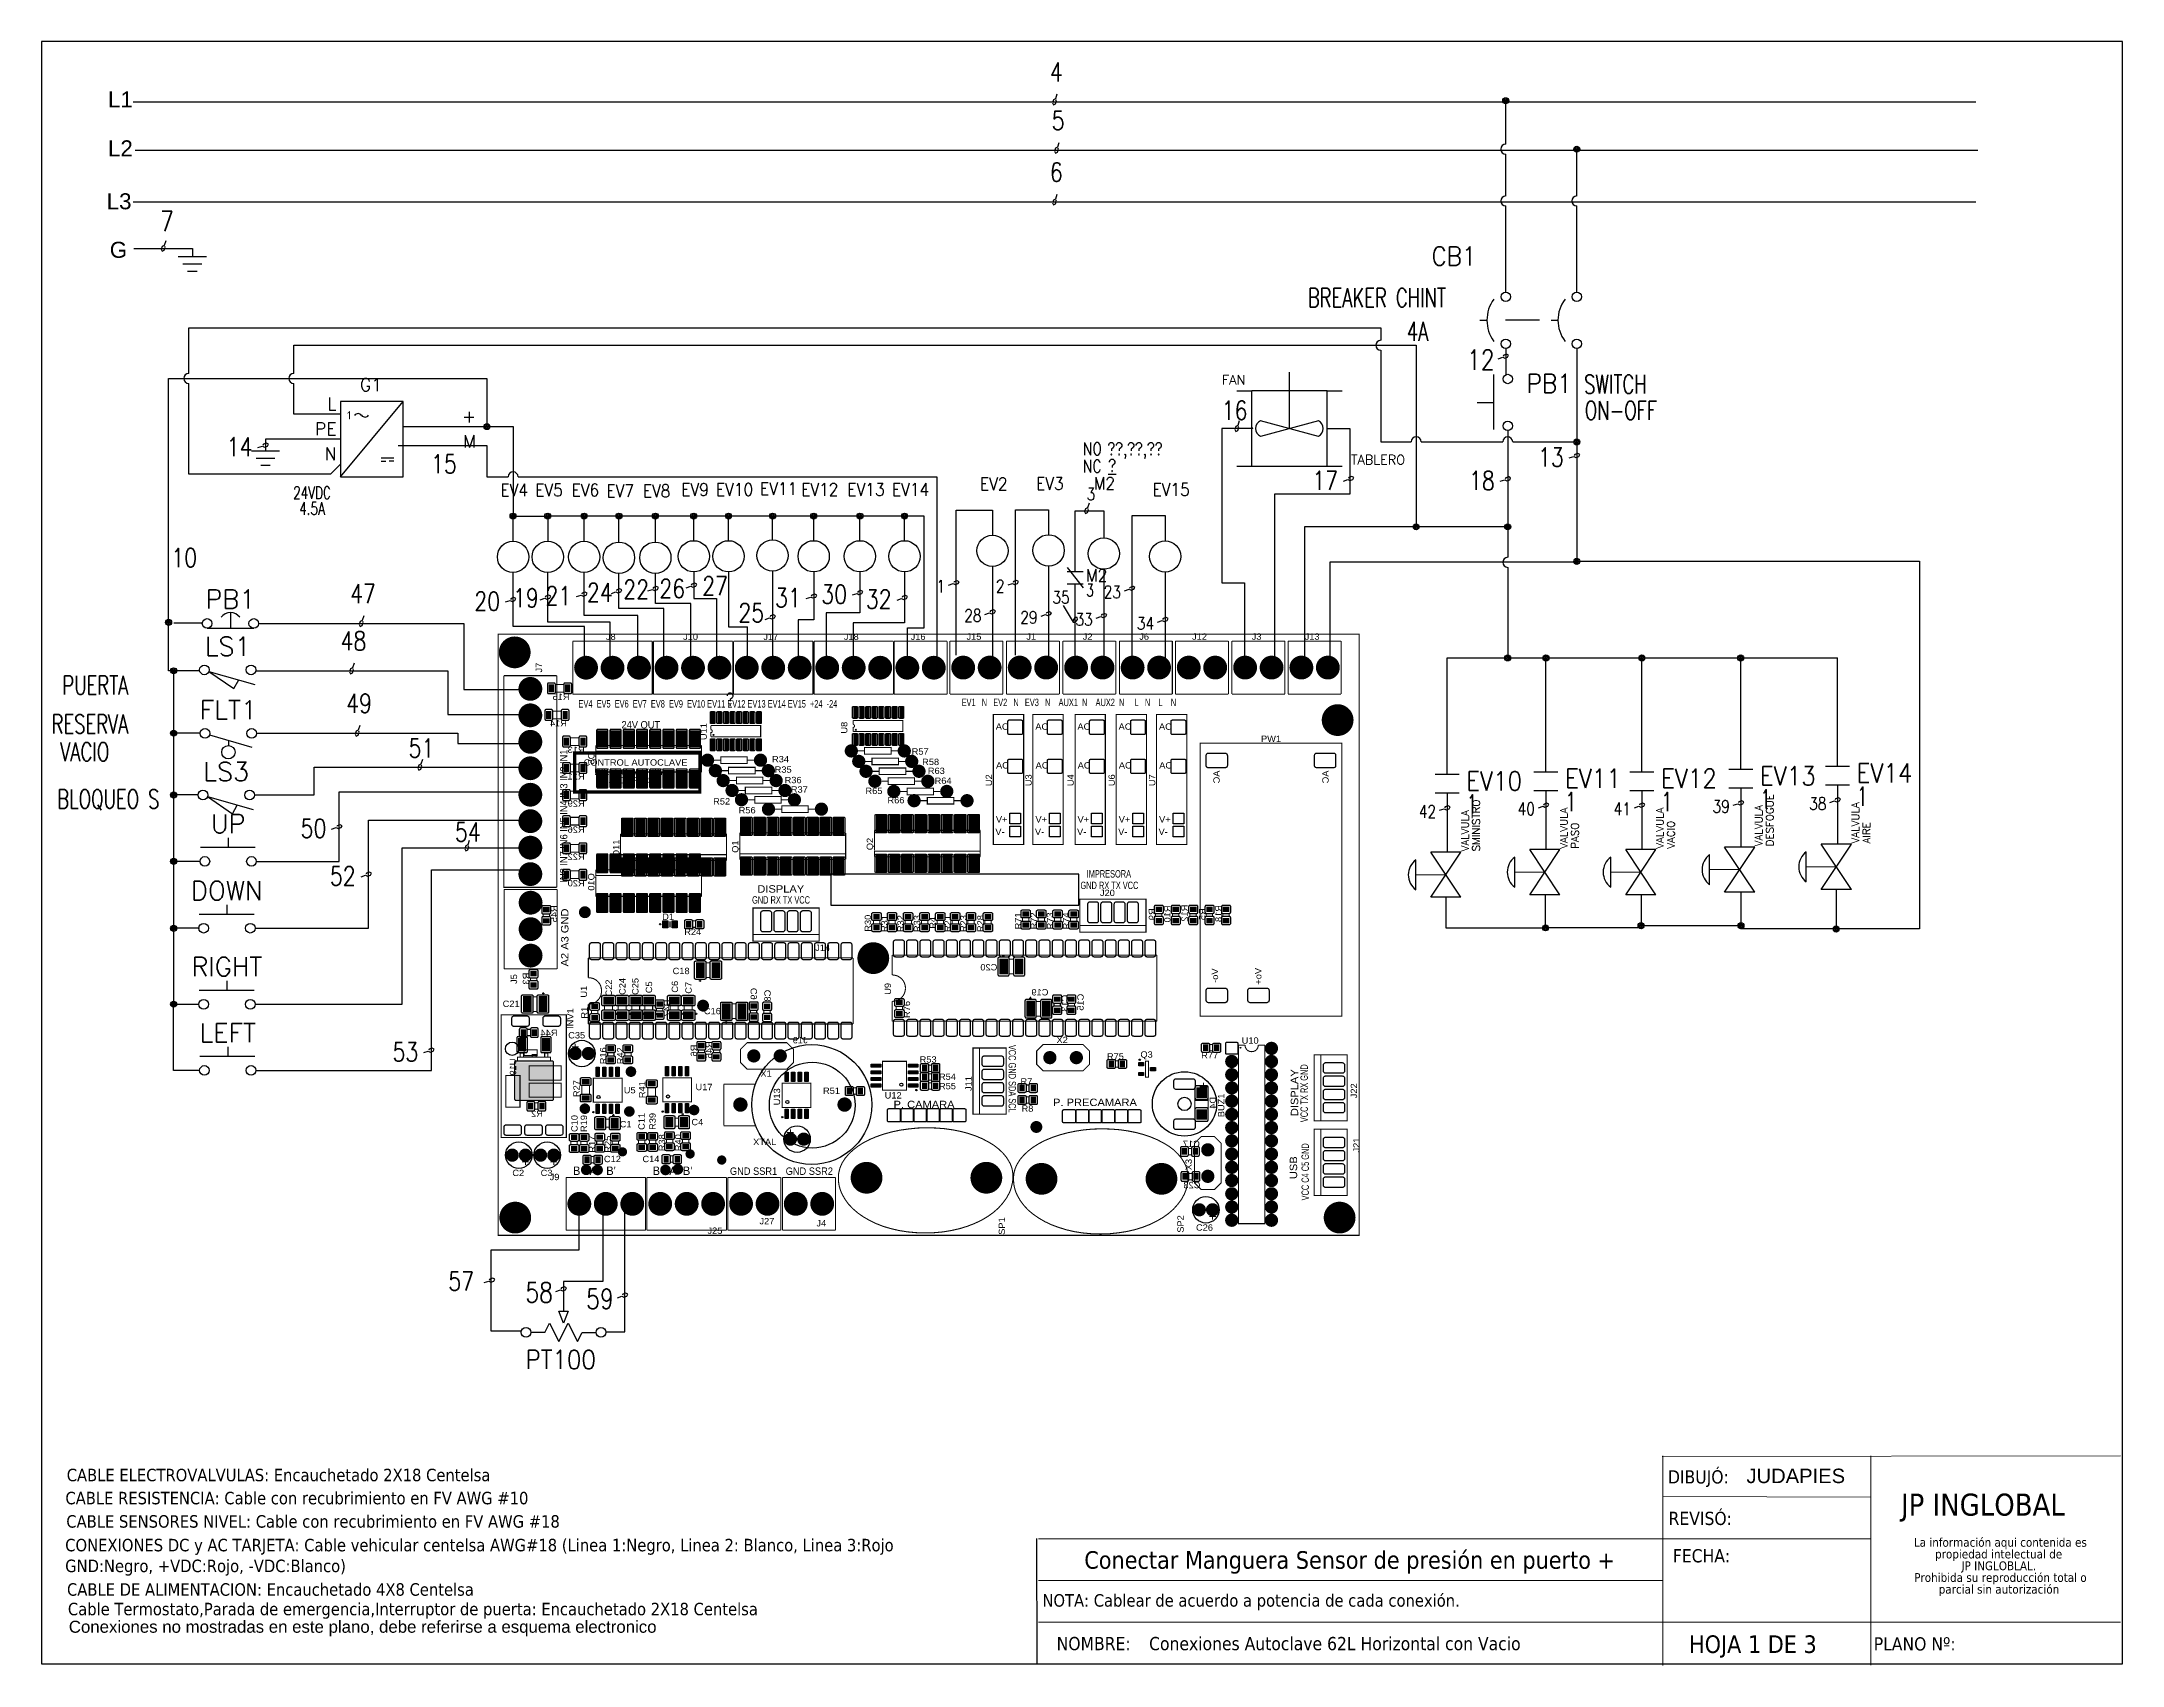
# Model space of a CAD drawing. Header units: inches. Extents: x 18.7 to 39.4, y 4.3 to 20.5.
import ezdxf
from ezdxf.enums import TextEntityAlignment as Align

# ---------------------------------------------------------------- set-up
doc = ezdxf.new("R2010")
doc.units = ezdxf.units.IN
doc.header["$MEASUREMENT"] = 0
doc.linetypes.add('CENTERX2', pattern=[20.32, 12.7, -2.54, 2.54, -2.54])
doc.linetypes.add('HIDDEN2', pattern=[0.1875, 0.125, -0.0625])
for name, color, linetype in [('BLK_12AWG', 7, 'Continuous'), ('CONTORNO', 179, 'Continuous'), ('DESC', 250, 'Continuous'), ('LINK', 9, 'Continuous'), ('MISC', 7, 'Continuous'), ('SYMS', 7, 'Continuous'), ('TAGS', 150, 'Continuous'), ('TERMS', 123, 'Continuous'), ('WIREFIXED', 7, 'Continuous'), ('WIRENO', 250, 'Continuous'), ('WIRES', 7, 'Continuous'), ('XREF', 7, 'Continuous'), ('XREFCHILD', 134, 'Continuous')]:
    doc.layers.add(name, color=color, linetype=linetype)
doc.styles.add('SLDTEXTSTYLE0', font='tahoma.ttf')
doc.styles.add('SLDTEXTSTYLE1', font='tahomabd.ttf')
doc.styles.get("Standard").update_dxf_attribs({"font": 'arial.ttf'})
doc.styles.add('WD', font='romans.shx')
doc.styles.add('WD_IEC', font='isocp2.shx', dxfattribs={"width": 0.9, "height": 4})

msp = doc.modelspace()

# ---------------------------------------------------------------- texts
at = {"attachment_point": 1}
for s, width, gutter_width, insert, char_height in [('L1', 0.37194, 0.05, (19.32, 20.019), 0.16), ('L2', 0.37194, 0.05, (19.32, 19.531), 0.16), ('L3', 0.37194, 0.05, (19.307, 19.003), 0.16), ('G', 0.37194, 0.05, (19.338, 18.519), 0.16), ('JUDAPIES', 1.27171, 1, (35.66, 6.279), 0.144), ('Conexiones no mostradas en este plano, debe referirse a esquema electronico', 9.45621, 0.05, (18.93, 4.762), 0.12)]:
    msp.add_mtext_dynamic_manual_height_columns(s, width=width, gutter_width=gutter_width, heights=[0], dxfattribs=dict(at, insert=insert, char_height=char_height))
at = {"color": 7, "linetype": 'Continuous', "lineweight": 0, "attachment_point": 1, "style": 'SLDTEXTSTYLE0'}
for s, insert, char_height in [('CABLE ELECTROVALVULAS: Encauchetado 2X18 Centelsa', (18.909, 6.278), 0.1245), ('CABLE RESISTENCIA: Cable con recubrimiento en FV AWG #10', (18.896, 6.048), 0.1245), ('CABLE SENSORES NIVEL: Cable con recubrimiento en FV AWG #18', (18.905, 5.815), 0.1245), ('REVISÓ:', (34.883, 5.849), 0.1318), ('CONEXIONES DC y AC TARJETA: Cable vehicular centelsa AWG#18 (Linea 1:Negro, Linea 2: Blanco, Linea 3:Rojo\\PGND:Negro, +VDC:Rojo, -VDC:Blanco)', (18.894, 5.579), 0.1245), ('FECHA:', (34.926, 5.476), 0.1318), ('NOTA: Cablear de acuerdo a potencia de cada conexión.', (28.639, 5.027), 0.1245), ('\\pi-0.39529,l0.52705,t1.0541;NOMBRE:^IConexiones Autoclave 62L Horizontal con Vacio', (28.649, 4.6), 0.13176), ('HOJA 1 DE 3', (35.087, 4.616), 0.17568), ('PLANO Nº:', (36.929, 4.597), 0.1318)]:
    msp.add_mtext(s, dxfattribs=dict(at, insert=insert, char_height=char_height))
at = {"char_height": 0.1245, "attachment_point": 1, "style": 'SLDTEXTSTYLE0'}
for s, width, insert in [('CABLE DE ALIMENTACION: Encauchetado 4X8 Centelsa', 8.56967, (18.912, 5.136)), ('Cable Termostato,Parada de emergencia,Interruptor de puerta: Encauchetado 2X18 Centelsa', 9.01035, (18.921, 4.941))]:
    msp.add_mtext_dynamic_manual_height_columns(s, width=width, gutter_width=1, heights=[0], dxfattribs=dict(at, insert=insert))
at = {"layer": 'CONTORNO', "color": 7}
for s, insert, char_height, attachment_point, style in [('DIBUJÓ:  ', (34.877, 6.263), 0.1318, 1, 'SLDTEXTSTYLE0'), ('    Conectar Manguera Sensor de presión en puerto +', (31.571, 5.456), 0.17568, 2, 'SLDTEXTSTYLE1')]:
    msp.add_mtext(s, dxfattribs=dict(at, insert=insert, char_height=char_height, attachment_point=attachment_point, style=style))
at = {"layer": 'CONTORNO', "insert": (37.201, 6.03), "char_height": 0.2196, "attachment_point": 1, "style": 'SLDTEXTSTYLE1'}
msp.add_mtext('JP INGLOBAL', dxfattribs=at)

# ---------------------------------------------------------------- blocks, each defined once
blk = doc.blocks.new('SW_NOTE_2')
at = {"layer": 'CONTORNO', "color": 0, "char_height": 1.0583, "attachment_point": 2, "style": 'SLDTEXTSTYLE0'}
for s, insert in [('La información aqui contenida es ', (10.29, 1.34)), ('propiedad intelectual de', (10.08, -0.07)), ('JP INGLOBLAL.', (10.1, -1.48)), ('Prohibida su reproducción total o ', (10.3, -2.89)), ('parcial sin autorización', (10.12, -4.3))]:
    blk.add_mtext(s, dxfattribs=dict(at, insert=insert))
blk = doc.blocks.new('VGND2')
for p, q in [((0.09375, 0), (-0.09375, 0)), ((-0.0625, -0.046875), (0.0625, -0.046875)), ((-0.03125, -0.09375), (0.03125, -0.09375))]:
    blk.add_line(p, q)
at = {"style": 'WD', "flags": 1}
blk.add_attdef('X2TERM01', (0, 0), '', height=0.01, dxfattribs=at)
blk = doc.blocks.new('WD_WNH')
at = {"linetype": 'Continuous', "style": 'WD', "width": 0.8}
blk.add_attdef('WIRENO', text='', height=0.125, dxfattribs=at).set_placement((0, 0.062), align=Align.CENTER)
at = {"style": 'WD', "flags": 1}
for tag, p in [('W01USER', (0, 0.078)), ('W02USER', (0, 0.07)), ('W03USER', (0, 0.062)), ('W04USER', (0, 0.055)), ('W05USER', (0, 0.047)), ('W06USER', (0, 0.039)), ('W07USER', (0, 0.031)), ('W08USER', (0, 0.023)), ('W09USER', (0, 0.016)), ('W10USER', (0, 0.008))]:
    blk.add_attdef(tag, text='', height=0.005, dxfattribs=at).set_placement(p, align=Align.CENTER)
blk = doc.blocks.new('VPB11')
for p, q in [((-0.094, 0.185), (-0.094, -0.18)), ((-0.202, 0), (-0.094, 0))]:
    blk.add_line(p, q)
for centre in [(0, 0.156), (0, -0.156)]:
    blk.add_circle(centre, 0.0312)
at = {"style": 'WD'}
for tag, p, width in [('INST', (0.127, 0.39), 0.7), ('LOC', (0.127, 0.221), 0.7), ('TAG1', (0.127, 0.064), 0.9), ('XREF', (0.129, -0.09), 0.7), ('DESC1', (0.129, -0.242), 0.7), ('DESC2', (0.129, -0.398), 0.7)]:
    blk.add_attdef(tag, p, '', height=0.125, dxfattribs=dict(at, width=width))
at = {"linetype": 'Continuous', "style": 'WD'}
for tag, height, flags, p in [('TERM01', 0.125, 8, (-0.055, 0.222)), ('MFG', 0.01, 9, (-0.142, -0.088)), ('CAT', 0.01, 9, (-0.142, -0.073))]:
    blk.add_attdef(tag, text='', height=height, dxfattribs=dict(at, flags=flags)).set_placement(p, align=Align.RIGHT)
at = {"color": 7, "style": 'WD', "flags": 1}
for tag, p in [('X2TERM01', (0, 0.188)), ('X8TERM02', (0, -0.188))]:
    blk.add_attdef(tag, p, '', height=0.0125, dxfattribs=at)
at = {"color": 7, "style": 'WD'}
for tag, p in [('X4LINK', (-0.266, 0)), ('X1LINK', (0, 0))]:
    blk.add_attdef(tag, p, '', height=0.01, dxfattribs=at)
at = {"style": 'WD'}
for tag, flags, p in [('CONTACT', 1, (-0.142, -0.053)), ('FAMILY', 9, (-0.142, -0.036))]:
    blk.add_attdef(tag, text='', height=0.01, dxfattribs=dict(at, flags=flags)).set_placement(p, align=Align.RIGHT)
at = {"linetype": 'Continuous', "style": 'WD', "flags": 9}
blk.add_attdef('ASSYCODE', text='', height=0.01, dxfattribs=at).set_placement((-0.155, -0.106), align=Align.CENTER)
at = {"linetype": 'Continuous', "style": 'WD', "flags": 8}
blk.add_attdef('TERM02', text='', height=0.125, dxfattribs=at).set_placement((-0.041, -0.229), align=Align.TOP_RIGHT)
blk = doc.blocks.new('WD_WNV')
at = {"linetype": 'Continuous', "style": 'WD', "width": 0.8}
blk.add_attdef('WIRENO', text='', height=0.125, dxfattribs=at).set_placement((-0.05, 0), align=Align.MIDDLE_RIGHT)
at = {"style": 'WD', "flags": 1}
for tag, p in [('W01USER', (-0.062, 0.094)), ('W02USER', (-0.062, 0.086)), ('W03USER', (-0.062, 0.078)), ('W04USER', (-0.062, 0.07)), ('W05USER', (-0.062, 0.062)), ('W06USER', (-0.062, 0.055)), ('W07USER', (-0.062, 0.047)), ('W08USER', (-0.062, 0.039)), ('W09USER', (-0.062, 0.031)), ('W10USER', (-0.062, 0.023))]:
    blk.add_attdef(tag, text='', height=0.005, dxfattribs=at).set_placement(p, align=Align.CENTER)
blk = doc.blocks.new('VCB1')
at = {"linetype": 'HIDDEN2'}
blk.add_line((-0.171, 0), (-0.125, 0), dxfattribs=at)
for centre in [(0, 0.156), (0, -0.156)]:
    blk.add_circle(centre, 0.0312)
blk.add_arc((0.109, 0), 0.234, 143.1301, 216.8699)
at = {"style": 'WD'}
for tag, p, width in [('INST', (0.219, 0.388), 0.7), ('LOC', (0.219, 0.219), 0.7), ('TAG1', (0.127, 0.064), 0.9), ('XREF', (0.129, -0.09), 0.7), ('DESC1', (0.129, -0.242), 0.7), ('DESC2', (0.129, -0.389), 0.7)]:
    blk.add_attdef(tag, p, '', height=0.125, dxfattribs=dict(at, width=width))
at = {"linetype": 'Continuous', "style": 'WD'}
for tag, height, flags, p in [('TERM01', 0.125, 8, (-0.055, 0.207)), ('MFG', 0.01, 9, (-0.142, -0.088)), ('CAT', 0.01, 9, (-0.142, -0.073))]:
    blk.add_attdef(tag, text='', height=height, dxfattribs=dict(at, flags=flags)).set_placement(p, align=Align.RIGHT)
at = {"style": 'WD', "width": 0.7}
blk.add_attdef('RATING1', text='', height=0.125, dxfattribs=at).set_placement((-0.188, 0.062), align=Align.RIGHT)
at = {"color": 7, "style": 'WD', "flags": 1}
for tag, p in [('X2TERM01', (0, 0.188)), ('X8TERM02', (0, -0.188))]:
    blk.add_attdef(tag, p, '', height=0.0125, dxfattribs=at)
at = {"color": 7, "style": 'WD'}
for tag, p in [('X4LINK', (-0.25, 0)), ('X1LINK', (0, 0))]:
    blk.add_attdef(tag, p, '', height=0.01, dxfattribs=at)
at = {"linetype": 'Continuous', "style": 'WD', "flags": 9}
blk.add_attdef('ASSYCODE', text='', height=0.01, dxfattribs=at).set_placement((-0.153, -0.106), align=Align.CENTER)
at = {"style": 'WD', "flags": 9}
for tag, p in [('CONTACT', (-0.129, -0.129)), ('FAMILY', (-0.142, -0.036))]:
    blk.add_attdef(tag, text='', height=0.01, dxfattribs=at).set_placement(p, align=Align.RIGHT)
at = {"linetype": 'Continuous', "style": 'WD', "flags": 8}
blk.add_attdef('TERM02', text='', height=0.125, dxfattribs=at).set_placement((-0.041, -0.213), align=Align.TOP_RIGHT)
blk = doc.blocks.new('WDDOT')
for radius in [0.03, 0.0187, 0.00929]:
    blk.add_circle((0, 0), radius)
blk = doc.blocks.new('RPAD')
blk.add_trace([(-0.5, -0.5), (-0.5, 0.5), (0.5, -0.5), (0.5, 0.5)])
blk = doc.blocks.new('EPAD')
at = {"const_width": 0.5}
blk.add_lwpolyline([(-0.25, 0, 1), (0.25, 0, 1)], format="xyb", close=True, dxfattribs=at)
blk = doc.blocks.new('NextionControlV4')
for points, const_width in [([(41.823, 12.259), (48.329, 12.259), (48.329, 16.803), (41.823, 16.803), (41.823, 12.259)], 0.008), ([(41.823, 12.259), (48.329, 12.259), (48.329, 16.803), (41.823, 16.803), (41.823, 12.259)], 0.008), ([(41.823, 12.259), (48.329, 12.259), (48.329, 16.803), (41.823, 16.803), (41.823, 12.259)], 0.008), ([(42.388, 16.749), (42.388, 16.349)], 0.008), ([(42.988, 16.749), (42.388, 16.749)], 0.008), ([(42.388, 16.749), (42.388, 16.349)], 0.008), ([(42.988, 16.749), (42.388, 16.749)], 0.008), ([(42.388, 16.749), (42.388, 16.349)], 0.008), ([(42.988, 16.749), (42.388, 16.749)], 0.008), ([(42.988, 16.749), (42.988, 16.349)], 0.008), ([(42.988, 16.749), (42.988, 16.349)], 0.008), ([(42.988, 16.749), (42.988, 16.349)], 0.008), ([(42.996, 16.749), (42.996, 16.349)], 0.008), ([(43.596, 16.749), (42.996, 16.749)], 0.008), ([(42.996, 16.749), (42.996, 16.349)], 0.008), ([(43.596, 16.749), (42.996, 16.749)], 0.008), ([(42.996, 16.749), (42.996, 16.349)], 0.008), ([(43.596, 16.749), (42.996, 16.749)], 0.008), ([(43.596, 16.749), (43.596, 16.349)], 0.008), ([(43.596, 16.749), (43.596, 16.349)], 0.008), ([(43.596, 16.749), (43.596, 16.349)], 0.008), ([(43.602, 16.749), (43.602, 16.349)], 0.008), ([(44.202, 16.749), (43.602, 16.749)], 0.008), ([(43.602, 16.749), (43.602, 16.349)], 0.008), ([(44.202, 16.749), (43.602, 16.749)], 0.008), ([(43.602, 16.749), (43.602, 16.349)], 0.008), ([(44.202, 16.749), (43.602, 16.749)], 0.008), ([(44.202, 16.749), (44.202, 16.349)], 0.008), ([(44.202, 16.749), (44.202, 16.349)], 0.008), ([(44.202, 16.749), (44.202, 16.349)], 0.008), ([(44.21, 16.749), (44.21, 16.349)], 0.008), ([(44.81, 16.749), (44.21, 16.749)], 0.008), ([(44.21, 16.749), (44.21, 16.349)], 0.008), ([(44.81, 16.749), (44.21, 16.749)], 0.008), ([(44.21, 16.749), (44.21, 16.349)], 0.008), ([(44.81, 16.749), (44.21, 16.749)], 0.008), ([(44.81, 16.749), (44.81, 16.349)], 0.008), ([(44.81, 16.749), (44.81, 16.349)], 0.008), ([(44.81, 16.749), (44.81, 16.349)], 0.008), ([(44.815, 16.749), (44.815, 16.349)], 0.008), ([(44.815, 16.749), (45.215, 16.749)], 0.008), ([(44.815, 16.749), (44.815, 16.349)], 0.008), ([(44.815, 16.749), (45.215, 16.749)], 0.008), ([(44.815, 16.749), (44.815, 16.349)], 0.008), ([(44.815, 16.749), (45.215, 16.749)], 0.008), ([(45.215, 16.749), (45.215, 16.349)], 0.008), ([(45.215, 16.749), (45.215, 16.349)], 0.008), ([(45.215, 16.749), (45.215, 16.349)], 0.008), ([(45.237, 16.75), (45.237, 16.35)], 0.008), ([(45.237, 16.75), (45.637, 16.75)], 0.008), ([(45.237, 16.75), (45.237, 16.35)], 0.008), ([(45.237, 16.75), (45.637, 16.75)], 0.008), ([(45.237, 16.75), (45.237, 16.35)], 0.008), ([(45.237, 16.75), (45.637, 16.75)], 0.008), ([(45.637, 16.75), (45.637, 16.35)], 0.008), ([(45.637, 16.75), (45.637, 16.35)], 0.008), ([(45.637, 16.75), (45.637, 16.35)], 0.008), ([(45.664, 16.75), (45.664, 16.35)], 0.008), ([(45.664, 16.75), (46.064, 16.75)], 0.008), ([(45.664, 16.75), (45.664, 16.35)], 0.008), ([(45.664, 16.75), (46.064, 16.75)], 0.008), ([(45.664, 16.75), (45.664, 16.35)], 0.008), ([(45.664, 16.75), (46.064, 16.75)], 0.008), ([(46.064, 16.75), (46.064, 16.35)], 0.008), ([(46.064, 16.75), (46.064, 16.35)], 0.008), ([(46.064, 16.75), (46.064, 16.35)], 0.008), ([(46.09, 16.75), (46.09, 16.35)], 0.008), ([(46.09, 16.75), (46.49, 16.75)], 0.008), ([(46.09, 16.75), (46.09, 16.35)], 0.008), ([(46.09, 16.75), (46.49, 16.75)], 0.008), ([(46.09, 16.75), (46.09, 16.35)], 0.008), ([(46.09, 16.75), (46.49, 16.75)], 0.008), ([(46.49, 16.75), (46.49, 16.35)], 0.008), ([(46.49, 16.75), (46.49, 16.35)], 0.008), ([(46.49, 16.75), (46.49, 16.35)], 0.008), ([(46.517, 16.75), (46.517, 16.35)], 0.008), ([(46.517, 16.75), (46.917, 16.75)], 0.008), ([(46.517, 16.75), (46.517, 16.35)], 0.008), ([(46.517, 16.75), (46.917, 16.75)], 0.008), ([(46.517, 16.75), (46.517, 16.35)], 0.008), ([(46.517, 16.75), (46.917, 16.75)], 0.008), ([(46.917, 16.75), (46.917, 16.35)], 0.008), ([(46.917, 16.75), (46.917, 16.35)], 0.008), ([(46.917, 16.75), (46.917, 16.35)], 0.008), ([(46.941, 16.75), (46.941, 16.35)], 0.008), ([(46.941, 16.75), (47.341, 16.75)], 0.008), ([(46.941, 16.75), (46.941, 16.35)], 0.008), ([(46.941, 16.75), (47.341, 16.75)], 0.008), ([(46.941, 16.75), (46.941, 16.35)], 0.008), ([(46.941, 16.75), (47.341, 16.75)], 0.008), ([(47.341, 16.75), (47.341, 16.35)], 0.008), ([(47.341, 16.75), (47.341, 16.35)], 0.008), ([(47.341, 16.75), (47.341, 16.35)], 0.008), ([(47.367, 16.75), (47.367, 16.35)], 0.008), ([(47.367, 16.75), (47.767, 16.75)], 0.008), ([(47.367, 16.75), (47.367, 16.35)], 0.008), ([(47.367, 16.75), (47.767, 16.75)], 0.008), ([(47.367, 16.75), (47.367, 16.35)], 0.008), ([(47.367, 16.75), (47.767, 16.75)], 0.008), ([(47.767, 16.75), (47.767, 16.35)], 0.008), ([(47.767, 16.75), (47.767, 16.35)], 0.008), ([(47.767, 16.75), (47.767, 16.35)], 0.008), ([(47.792, 16.75), (47.792, 16.35)], 0.008), ([(47.792, 16.75), (48.192, 16.75)], 0.008), ([(47.792, 16.75), (47.792, 16.35)], 0.008), ([(47.792, 16.75), (48.192, 16.75)], 0.008), ([(47.792, 16.75), (47.792, 16.35)], 0.008), ([(47.792, 16.75), (48.192, 16.75)], 0.008), ([(48.192, 16.75), (48.192, 16.35)], 0.008), ([(48.192, 16.75), (48.192, 16.35)], 0.008), ([(48.192, 16.75), (48.192, 16.35)], 0.008), ([(42.267, 16.489), (41.867, 16.489)], 0.008), ([(42.267, 14.889), (41.867, 14.889), (41.867, 16.489)], 0.008), ([(42.267, 16.489), (41.867, 16.489)], 0.008), ([(42.267, 14.889), (41.867, 14.889), (41.867, 16.489)], 0.008), ([(42.267, 16.489), (41.867, 16.489)], 0.008), ([(42.267, 14.889), (41.867, 14.889), (41.867, 16.489)], 0.008), ([(42.259, 16.364), (42.319, 16.364)], 0.008), ([(42.259, 16.364), (42.319, 16.364)], 0.008), ([(42.259, 16.364), (42.319, 16.364)], 0.008), ([(42.26, 16.422), (42.319, 16.422)], 0.008), ([(42.26, 16.422), (42.319, 16.422)], 0.008), ([(42.26, 16.422), (42.319, 16.422)], 0.008), ([(42.267, 16.489), (42.267, 14.889)], 0.008), ([(42.267, 16.489), (42.267, 14.889)], 0.008), ([(42.267, 16.489), (42.267, 14.889)], 0.008), ([(42.388, 16.349), (42.988, 16.349)], 0.008), ([(42.388, 16.349), (42.988, 16.349)], 0.008), ([(42.388, 16.349), (42.988, 16.349)], 0.008), ([(42.996, 16.349), (43.596, 16.349)], 0.008), ([(42.996, 16.349), (43.596, 16.349)], 0.008), ([(42.996, 16.349), (43.596, 16.349)], 0.008), ([(43.602, 16.349), (44.202, 16.349)], 0.008), ([(43.602, 16.349), (44.202, 16.349)], 0.008), ([(43.602, 16.349), (44.202, 16.349)], 0.008), ([(44.21, 16.349), (44.81, 16.349)], 0.008), ([(44.21, 16.349), (44.81, 16.349)], 0.008), ([(44.21, 16.349), (44.81, 16.349)], 0.008), ([(44.815, 16.349), (45.215, 16.349)], 0.008), ([(44.815, 16.349), (45.215, 16.349)], 0.008), ([(44.815, 16.349), (45.215, 16.349)], 0.008), ([(45.237, 16.35), (45.637, 16.35)], 0.008), ([(45.237, 16.35), (45.637, 16.35)], 0.008), ([(45.237, 16.35), (45.637, 16.35)], 0.008), ([(45.664, 16.35), (46.064, 16.35)], 0.008), ([(45.664, 16.35), (46.064, 16.35)], 0.008), ([(45.664, 16.35), (46.064, 16.35)], 0.008), ([(46.09, 16.35), (46.49, 16.35)], 0.008), ([(46.09, 16.35), (46.49, 16.35)], 0.008), ([(46.09, 16.35), (46.49, 16.35)], 0.008), ([(46.517, 16.35), (46.917, 16.35)], 0.008), ([(46.517, 16.35), (46.917, 16.35)], 0.008), ([(46.517, 16.35), (46.917, 16.35)], 0.008), ([(46.941, 16.35), (47.341, 16.35)], 0.008), ([(46.941, 16.35), (47.341, 16.35)], 0.008), ([(46.941, 16.35), (47.341, 16.35)], 0.008), ([(47.367, 16.35), (47.767, 16.35)], 0.008), ([(47.367, 16.35), (47.767, 16.35)], 0.008), ([(47.367, 16.35), (47.767, 16.35)], 0.008), ([(47.792, 16.35), (48.192, 16.35)], 0.008), ([(47.792, 16.35), (48.192, 16.35)], 0.008), ([(47.792, 16.35), (48.192, 16.35)], 0.008), ([(42.24, 16.221), (42.299, 16.221)], 0.008), ([(42.24, 16.221), (42.299, 16.221)], 0.008), ([(42.24, 16.221), (42.299, 16.221)], 0.008), ([(45.565, 15.213), (45.794, 15.213), (45.794, 16.196), (45.565, 16.196), (45.565, 15.213)], 0.008), ([(45.565, 15.213), (45.794, 15.213), (45.794, 16.196), (45.565, 16.196), (45.565, 15.213)], 0.008), ([(45.565, 15.213), (45.794, 15.213), (45.794, 16.196), (45.565, 16.196), (45.565, 15.213)], 0.008), ([(45.864, 15.213), (46.093, 15.213), (46.093, 16.196), (45.864, 16.196), (45.864, 15.213)], 0.008), ([(45.864, 15.213), (46.093, 15.213), (46.093, 16.196), (45.864, 16.196), (45.864, 15.213)], 0.008), ([(45.864, 15.213), (46.093, 15.213), (46.093, 16.196), (45.864, 16.196), (45.864, 15.213)], 0.008), ([(46.182, 15.213), (46.411, 15.213), (46.411, 16.196), (46.182, 16.196), (46.182, 15.213)], 0.008), ([(46.182, 15.213), (46.411, 15.213), (46.411, 16.196), (46.182, 16.196), (46.182, 15.213)], 0.008), ([(46.182, 15.213), (46.411, 15.213), (46.411, 16.196), (46.182, 16.196), (46.182, 15.213)], 0.008), ([(46.493, 15.213), (46.722, 15.213), (46.722, 16.196), (46.493, 16.196), (46.493, 15.213)], 0.008), ([(46.493, 15.213), (46.722, 15.213), (46.722, 16.196), (46.493, 16.196), (46.493, 15.213)], 0.008), ([(46.493, 15.213), (46.722, 15.213), (46.722, 16.196), (46.493, 16.196), (46.493, 15.213)], 0.008), ([(46.798, 15.213), (47.027, 15.213), (47.027, 16.196), (46.798, 16.196), (46.798, 15.213)], 0.008), ([(46.798, 15.213), (47.027, 15.213), (47.027, 16.196), (46.798, 16.196), (46.798, 15.213)], 0.008), ([(46.798, 15.213), (47.027, 15.213), (47.027, 16.196), (46.798, 16.196), (46.798, 15.213)], 0.008), ([(42.239, 16.163), (42.299, 16.163)], 0.008), ([(42.239, 16.163), (42.299, 16.163)], 0.008), ([(42.239, 16.163), (42.299, 16.163)], 0.008), ([(43.431, 16.08), (43.431, 16.112)], 0.008), ([(43.431, 16.112), (43.444, 16.112)], 0.008), ([(43.431, 16.08), (43.431, 16.112)], 0.008), ([(43.431, 16.112), (43.444, 16.112)], 0.008), ([(43.431, 16.08), (43.431, 16.112)], 0.008), ([(43.431, 16.112), (43.444, 16.112)], 0.008), ([(43.431, 16.08), (43.436, 16.079), (43.439, 16.077), (43.441, 16.073), (43.442, 16.069)], 0.008), ([(43.431, 16.08), (43.436, 16.079), (43.439, 16.077), (43.441, 16.073), (43.442, 16.069)], 0.008), ([(43.431, 16.08), (43.436, 16.079), (43.439, 16.077), (43.441, 16.073), (43.442, 16.069)], 0.008), ([(43.431, 16.027), (43.431, 16.059), (43.436, 16.059), (43.439, 16.062), (43.441, 16.065), (43.442, 16.069)], 0.008), ([(43.431, 16.027), (43.431, 16.059), (43.436, 16.059), (43.439, 16.062), (43.441, 16.065), (43.442, 16.069)], 0.008), ([(43.431, 16.027), (43.431, 16.059), (43.436, 16.059), (43.439, 16.062), (43.441, 16.065), (43.442, 16.069)], 0.008), ([(43.444, 16.112), (43.794, 16.112)], 0.008), ([(43.444, 16.112), (43.794, 16.112)], 0.008), ([(43.444, 16.112), (43.794, 16.112)], 0.008), ([(43.807, 16.082), (43.807, 16.112), (43.794, 16.112)], 0.008), ([(43.807, 16.082), (43.807, 16.112), (43.794, 16.112)], 0.008), ([(43.807, 16.082), (43.807, 16.112), (43.794, 16.112)], 0.008), ([(43.794, 16.027), (43.807, 16.027), (43.807, 16.057)], 0.008), ([(43.794, 16.027), (43.807, 16.027), (43.807, 16.057)], 0.008), ([(43.794, 16.027), (43.807, 16.027), (43.807, 16.057)], 0.008), ([(43.807, 16.057), (43.807, 16.082)], 0.008), ([(43.807, 16.057), (43.807, 16.082)], 0.008), ([(43.807, 16.057), (43.807, 16.082)], 0.008), ([(44.506, 16.12), (44.506, 16.151)], 0.008), ([(44.506, 16.151), (44.519, 16.151)], 0.008), ([(44.506, 16.12), (44.506, 16.151)], 0.008), ([(44.506, 16.151), (44.519, 16.151)], 0.008), ([(44.506, 16.12), (44.506, 16.151)], 0.008), ([(44.506, 16.151), (44.519, 16.151)], 0.008), ([(44.506, 16.12), (44.51, 16.119), (44.514, 16.116), (44.516, 16.113), (44.517, 16.109)], 0.008), ([(44.506, 16.12), (44.51, 16.119), (44.514, 16.116), (44.516, 16.113), (44.517, 16.109)], 0.008), ([(44.506, 16.12), (44.51, 16.119), (44.514, 16.116), (44.516, 16.113), (44.517, 16.109)], 0.008), ([(44.506, 16.066), (44.506, 16.098), (44.51, 16.099), (44.514, 16.101), (44.516, 16.105), (44.517, 16.109)], 0.008), ([(44.506, 16.066), (44.506, 16.098), (44.51, 16.099), (44.514, 16.101), (44.516, 16.105), (44.517, 16.109)], 0.008), ([(44.506, 16.066), (44.506, 16.098), (44.51, 16.099), (44.514, 16.101), (44.516, 16.105), (44.517, 16.109)], 0.008), ([(44.519, 16.066), (44.506, 16.066)], 0.008), ([(44.519, 16.066), (44.506, 16.066)], 0.008), ([(44.519, 16.066), (44.506, 16.066)], 0.008), ([(44.519, 16.151), (44.869, 16.151)], 0.008), ([(44.519, 16.151), (44.869, 16.151)], 0.008), ([(44.519, 16.151), (44.869, 16.151)], 0.008), ([(44.519, 16.066), (44.869, 16.066)], 0.008), ([(44.519, 16.066), (44.869, 16.066)], 0.008), ([(44.519, 16.066), (44.869, 16.066)], 0.008), ([(44.882, 16.121), (44.882, 16.151), (44.869, 16.151)], 0.008), ([(44.882, 16.121), (44.882, 16.151), (44.869, 16.151)], 0.008), ([(44.882, 16.121), (44.882, 16.151), (44.869, 16.151)], 0.008), ([(44.869, 16.066), (44.882, 16.066), (44.882, 16.096)], 0.008), ([(44.869, 16.066), (44.882, 16.066), (44.882, 16.096)], 0.008), ([(44.869, 16.066), (44.882, 16.066), (44.882, 16.096)], 0.008), ([(44.882, 16.096), (44.882, 16.121)], 0.008), ([(44.882, 16.096), (44.882, 16.121)], 0.008), ([(44.882, 16.096), (44.882, 16.121)], 0.008), ([(42.373, 15.962), (42.433, 15.962)], 0.008), ([(42.373, 15.962), (42.433, 15.962)], 0.008), ([(42.373, 15.962), (42.433, 15.962)], 0.008), ([(42.374, 16.02), (42.433, 16.02)], 0.008), ([(42.374, 16.02), (42.433, 16.02)], 0.008), ([(42.374, 16.02), (42.433, 16.02)], 0.008), ([(42.402, 15.609), (43.347, 15.609), (43.347, 15.904), (42.402, 15.904), (42.402, 15.609)], 0.024), ([(42.402, 15.609), (43.347, 15.609), (43.347, 15.904), (42.402, 15.904), (42.402, 15.609)], 0.024), ([(42.402, 15.609), (43.347, 15.609), (43.347, 15.904), (42.402, 15.904), (42.402, 15.609)], 0.024), ([(42.561, 15.961), (42.561, 15.911)], 0.008), ([(42.561, 15.961), (43.361, 15.961)], 0.008), ([(42.561, 15.961), (42.561, 15.911)], 0.008), ([(42.561, 15.961), (43.361, 15.961)], 0.008), ([(42.561, 15.961), (42.561, 15.911)], 0.008), ([(42.561, 15.961), (43.361, 15.961)], 0.008), ([(42.561, 15.91), (42.561, 15.761)], 0.008), ([(42.561, 15.91), (42.561, 15.761)], 0.008), ([(42.561, 15.91), (42.561, 15.761)], 0.008), ([(43.365, 15.919), (42.565, 15.919)], 0.008), ([(43.365, 15.919), (42.565, 15.919)], 0.008), ([(43.365, 15.919), (42.565, 15.919)], 0.008), ([(43.361, 15.961), (43.361, 15.761)], 0.008), ([(43.361, 15.961), (43.361, 15.761)], 0.008), ([(43.361, 15.961), (43.361, 15.761)], 0.008), ([(43.444, 16.027), (43.431, 16.027)], 0.008), ([(43.444, 16.027), (43.431, 16.027)], 0.008), ([(43.444, 16.027), (43.431, 16.027)], 0.008), ([(43.444, 16.027), (43.794, 16.027)], 0.008), ([(43.444, 16.027), (43.794, 16.027)], 0.008), ([(43.444, 16.027), (43.794, 16.027)], 0.008), ([(43.506, 15.825), (43.706, 15.825), (43.706, 15.875), (43.506, 15.875), (43.506, 15.825)], 0.008), ([(43.506, 15.825), (43.706, 15.825), (43.706, 15.875), (43.506, 15.875), (43.506, 15.825)], 0.008), ([(43.506, 15.825), (43.706, 15.825), (43.706, 15.875), (43.506, 15.875), (43.506, 15.825)], 0.008), ([(44.542, 15.92), (44.592, 15.92)], 0.008), ([(44.542, 15.92), (44.592, 15.92)], 0.008), ([(44.542, 15.92), (44.592, 15.92)], 0.008), ([(44.592, 15.895), (44.792, 15.895), (44.792, 15.945), (44.592, 15.945), (44.592, 15.895)], 0.008), ([(44.592, 15.895), (44.792, 15.895), (44.792, 15.945), (44.592, 15.945), (44.592, 15.895)], 0.008), ([(44.592, 15.895), (44.792, 15.895), (44.792, 15.945), (44.592, 15.945), (44.592, 15.895)], 0.008), ([(44.792, 15.92), (44.842, 15.92)], 0.008), ([(44.792, 15.92), (44.842, 15.92)], 0.008), ([(44.792, 15.92), (44.842, 15.92)], 0.008), ([(47.127, 13.915), (48.197, 13.915), (48.197, 15.978), (47.127, 15.978), (47.127, 13.915)], 0.008), ([(47.127, 13.915), (48.197, 13.915), (48.197, 15.978), (47.127, 15.978), (47.127, 13.915)], 0.008), ([(47.127, 13.915), (48.197, 13.915), (48.197, 15.978), (47.127, 15.978), (47.127, 13.915)], 0.008), ([(42.373, 15.762), (42.433, 15.762)], 0.008), ([(42.373, 15.762), (42.433, 15.762)], 0.008), ([(42.373, 15.762), (42.433, 15.762)], 0.008), ([(42.374, 15.82), (42.433, 15.82)], 0.008), ([(42.374, 15.82), (42.433, 15.82)], 0.008), ([(42.374, 15.82), (42.433, 15.82)], 0.008), ([(43.361, 15.761), (42.561, 15.761)], 0.008), ([(43.361, 15.761), (42.561, 15.761)], 0.008), ([(43.361, 15.761), (42.561, 15.761)], 0.008), ([(43.456, 15.85), (43.506, 15.85)], 0.008), ([(43.456, 15.85), (43.506, 15.85)], 0.008), ([(43.456, 15.85), (43.506, 15.85)], 0.008), ([(43.515, 15.771), (43.565, 15.771)], 0.008), ([(43.515, 15.771), (43.565, 15.771)], 0.008), ([(43.515, 15.771), (43.565, 15.771)], 0.008), ([(43.565, 15.746), (43.765, 15.746), (43.765, 15.796), (43.565, 15.796), (43.565, 15.746)], 0.008), ([(43.565, 15.746), (43.765, 15.746), (43.765, 15.796), (43.565, 15.796), (43.565, 15.746)], 0.008), ([(43.565, 15.746), (43.765, 15.746), (43.765, 15.796), (43.565, 15.796), (43.565, 15.746)], 0.008), ([(43.624, 15.671), (43.824, 15.671), (43.824, 15.721), (43.624, 15.721), (43.624, 15.671)], 0.008), ([(43.624, 15.671), (43.824, 15.671), (43.824, 15.721), (43.624, 15.721), (43.624, 15.671)], 0.008), ([(43.624, 15.671), (43.824, 15.671), (43.824, 15.721), (43.624, 15.721), (43.624, 15.671)], 0.008), ([(43.706, 15.85), (43.756, 15.85)], 0.008), ([(43.706, 15.85), (43.756, 15.85)], 0.008), ([(43.706, 15.85), (43.756, 15.85)], 0.008), ([(43.765, 15.771), (43.815, 15.771)], 0.008), ([(43.765, 15.771), (43.815, 15.771)], 0.008), ([(43.765, 15.771), (43.815, 15.771)], 0.008), ([(44.598, 15.841), (44.648, 15.841)], 0.008), ([(44.598, 15.841), (44.648, 15.841)], 0.008), ([(44.598, 15.841), (44.648, 15.841)], 0.008), ([(44.648, 15.816), (44.848, 15.816), (44.848, 15.866), (44.648, 15.866), (44.648, 15.816)], 0.008), ([(44.648, 15.816), (44.848, 15.816), (44.848, 15.866), (44.648, 15.866), (44.648, 15.816)], 0.008), ([(44.648, 15.816), (44.848, 15.816), (44.848, 15.866), (44.648, 15.866), (44.648, 15.816)], 0.008), ([(44.653, 15.766), (44.703, 15.766)], 0.008), ([(44.653, 15.766), (44.703, 15.766)], 0.008), ([(44.653, 15.766), (44.703, 15.766)], 0.008), ([(44.703, 15.741), (44.903, 15.741), (44.903, 15.791), (44.703, 15.791), (44.703, 15.741)], 0.008), ([(44.703, 15.741), (44.903, 15.741), (44.903, 15.791), (44.703, 15.791), (44.703, 15.741)], 0.008), ([(44.703, 15.741), (44.903, 15.741), (44.903, 15.791), (44.703, 15.791), (44.703, 15.741)], 0.008), ([(44.77, 15.666), (44.97, 15.666), (44.97, 15.716), (44.77, 15.716), (44.77, 15.666)], 0.008), ([(44.77, 15.666), (44.97, 15.666), (44.97, 15.716), (44.77, 15.716), (44.77, 15.666)], 0.008), ([(44.77, 15.666), (44.97, 15.666), (44.97, 15.716), (44.77, 15.716), (44.77, 15.666)], 0.008), ([(44.848, 15.841), (44.898, 15.841)], 0.008), ([(44.848, 15.841), (44.898, 15.841)], 0.008), ([(44.848, 15.841), (44.898, 15.841)], 0.008), ([(44.903, 15.766), (44.953, 15.766)], 0.008), ([(44.903, 15.766), (44.953, 15.766)], 0.008), ([(44.903, 15.766), (44.953, 15.766)], 0.008), ([(42.374, 15.615), (42.433, 15.615)], 0.008), ([(42.374, 15.615), (42.433, 15.615)], 0.008), ([(42.374, 15.615), (42.433, 15.615)], 0.008), ([(43.574, 15.696), (43.624, 15.696)], 0.008), ([(43.574, 15.696), (43.624, 15.696)], 0.008), ([(43.574, 15.696), (43.624, 15.696)], 0.008), ([(43.641, 15.621), (43.691, 15.621)], 0.008), ([(43.641, 15.621), (43.691, 15.621)], 0.008), ([(43.641, 15.621), (43.691, 15.621)], 0.008), ([(43.691, 15.596), (43.891, 15.596), (43.891, 15.646), (43.691, 15.646), (43.691, 15.596)], 0.008), ([(43.691, 15.596), (43.891, 15.596), (43.891, 15.646), (43.691, 15.646), (43.691, 15.596)], 0.008), ([(43.691, 15.596), (43.891, 15.596), (43.891, 15.646), (43.691, 15.646), (43.691, 15.596)], 0.008), ([(43.762, 15.526), (43.962, 15.526), (43.962, 15.576), (43.762, 15.576), (43.762, 15.526)], 0.008), ([(43.762, 15.526), (43.962, 15.526), (43.962, 15.576), (43.762, 15.576), (43.762, 15.526)], 0.008), ([(43.762, 15.526), (43.962, 15.526), (43.962, 15.576), (43.762, 15.576), (43.762, 15.526)], 0.008), ([(43.824, 15.696), (43.874, 15.696)], 0.008), ([(43.824, 15.696), (43.874, 15.696)], 0.008), ([(43.824, 15.696), (43.874, 15.696)], 0.008), ([(43.891, 15.621), (43.941, 15.621)], 0.008), ([(43.891, 15.621), (43.941, 15.621)], 0.008), ([(43.891, 15.621), (43.941, 15.621)], 0.008), ([(44.72, 15.691), (44.77, 15.691)], 0.008), ([(44.72, 15.691), (44.77, 15.691)], 0.008), ([(44.72, 15.691), (44.77, 15.691)], 0.008), ([(44.913, 15.614), (44.863, 15.614)], 0.008), ([(44.913, 15.614), (44.863, 15.614)], 0.008), ([(44.913, 15.614), (44.863, 15.614)], 0.008), ([(44.913, 15.589), (45.113, 15.589), (45.113, 15.639), (44.913, 15.639), (44.913, 15.589)], 0.008), ([(44.913, 15.589), (45.113, 15.589), (45.113, 15.639), (44.913, 15.639), (44.913, 15.589)], 0.008), ([(44.913, 15.589), (45.113, 15.589), (45.113, 15.639), (44.913, 15.639), (44.913, 15.589)], 0.008), ([(44.97, 15.691), (45.02, 15.691)], 0.008), ([(44.97, 15.691), (45.02, 15.691)], 0.008), ([(44.97, 15.691), (45.02, 15.691)], 0.008), ([(45.066, 15.519), (45.266, 15.519), (45.266, 15.569), (45.066, 15.569), (45.066, 15.519)], 0.008), ([(45.066, 15.519), (45.266, 15.519), (45.266, 15.569), (45.066, 15.569), (45.066, 15.519)], 0.008), ([(45.066, 15.519), (45.266, 15.519), (45.266, 15.569), (45.066, 15.569), (45.066, 15.519)], 0.008), ([(45.163, 15.614), (45.113, 15.614)], 0.008), ([(45.163, 15.614), (45.113, 15.614)], 0.008), ([(45.163, 15.614), (45.113, 15.614)], 0.008), ([(42.373, 15.557), (42.433, 15.557)], 0.008), ([(42.373, 15.557), (42.433, 15.557)], 0.008), ([(42.373, 15.557), (42.433, 15.557)], 0.008), ([(42.374, 15.418), (42.433, 15.418)], 0.008), ([(42.374, 15.418), (42.433, 15.418)], 0.008), ([(42.374, 15.418), (42.433, 15.418)], 0.008), ([(43.712, 15.551), (43.762, 15.551)], 0.008), ([(43.712, 15.551), (43.762, 15.551)], 0.008), ([(43.712, 15.551), (43.762, 15.551)], 0.008), ([(43.916, 15.48), (43.966, 15.48)], 0.008), ([(43.916, 15.48), (43.966, 15.48)], 0.008), ([(43.916, 15.48), (43.966, 15.48)], 0.008), ([(43.962, 15.551), (44.012, 15.551)], 0.008), ([(43.962, 15.551), (44.012, 15.551)], 0.008), ([(43.962, 15.551), (44.012, 15.551)], 0.008), ([(43.966, 15.455), (44.166, 15.455), (44.166, 15.505), (43.966, 15.505), (43.966, 15.455)], 0.008), ([(43.966, 15.455), (44.166, 15.455), (44.166, 15.505), (43.966, 15.505), (43.966, 15.455)], 0.008), ([(43.966, 15.455), (44.166, 15.455), (44.166, 15.505), (43.966, 15.505), (43.966, 15.455)], 0.008), ([(44.166, 15.48), (44.216, 15.48)], 0.008), ([(44.166, 15.48), (44.216, 15.48)], 0.008), ([(44.166, 15.48), (44.216, 15.48)], 0.008), ([(45.066, 15.544), (45.016, 15.544)], 0.008), ([(45.066, 15.544), (45.016, 15.544)], 0.008), ([(45.066, 15.544), (45.016, 15.544)], 0.008), ([(45.316, 15.544), (45.266, 15.544)], 0.008), ([(45.316, 15.544), (45.266, 15.544)], 0.008), ([(45.316, 15.544), (45.266, 15.544)], 0.008), ([(42.373, 15.36), (42.433, 15.36)], 0.008), ([(42.373, 15.36), (42.433, 15.36)], 0.008), ([(42.373, 15.36), (42.433, 15.36)], 0.008), ([(42.749, 15.145), (42.749, 15.293)], 0.008), ([(43.549, 15.293), (42.749, 15.293)], 0.008), ([(42.749, 15.145), (42.749, 15.293)], 0.008), ([(43.549, 15.293), (42.749, 15.293)], 0.008), ([(42.749, 15.145), (42.749, 15.293)], 0.008), ([(43.549, 15.293), (42.749, 15.293)], 0.008), ([(43.549, 15.093), (43.549, 15.293)], 0.008), ([(43.549, 15.093), (43.549, 15.293)], 0.008), ([(43.549, 15.093), (43.549, 15.293)], 0.008), ([(43.649, 15.151), (43.649, 15.3)], 0.008), ([(44.449, 15.3), (43.649, 15.3)], 0.008), ([(43.649, 15.151), (43.649, 15.3)], 0.008), ([(44.449, 15.3), (43.649, 15.3)], 0.008), ([(43.649, 15.151), (43.649, 15.3)], 0.008), ([(44.449, 15.3), (43.649, 15.3)], 0.008), ([(44.449, 15.1), (44.449, 15.3)], 0.008), ([(44.449, 15.1), (44.449, 15.3)], 0.008), ([(44.449, 15.1), (44.449, 15.3)], 0.008), ([(44.666, 15.172), (44.666, 15.32)], 0.008), ([(45.466, 15.32), (44.666, 15.32)], 0.008), ([(44.666, 15.172), (44.666, 15.32)], 0.008), ([(45.466, 15.32), (44.666, 15.32)], 0.008), ([(44.666, 15.172), (44.666, 15.32)], 0.008), ([(45.466, 15.32), (44.666, 15.32)], 0.008), ([(45.466, 15.12), (45.466, 15.32)], 0.008), ([(45.466, 15.12), (45.466, 15.32)], 0.008), ([(45.466, 15.12), (45.466, 15.32)], 0.008), ([(42.373, 15.155), (42.433, 15.155)], 0.008), ([(42.373, 15.155), (42.433, 15.155)], 0.008), ([(42.373, 15.155), (42.433, 15.155)], 0.008), ([(42.374, 15.213), (42.433, 15.213)], 0.008), ([(42.374, 15.213), (42.433, 15.213)], 0.008), ([(42.374, 15.213), (42.433, 15.213)], 0.008), ([(42.749, 15.093), (42.749, 15.143)], 0.008), ([(42.749, 15.093), (42.749, 15.143)], 0.008), ([(42.749, 15.093), (42.749, 15.143)], 0.008), ([(42.749, 15.093), (43.549, 15.093)], 0.008), ([(42.749, 15.093), (43.549, 15.093)], 0.008), ([(42.749, 15.093), (43.549, 15.093)], 0.008), ([(43.553, 15.136), (42.753, 15.136)], 0.008), ([(43.553, 15.136), (42.753, 15.136)], 0.008), ([(43.553, 15.136), (42.753, 15.136)], 0.008), ([(43.649, 15.1), (43.649, 15.15)], 0.008), ([(43.649, 15.1), (43.649, 15.15)], 0.008), ([(43.649, 15.1), (43.649, 15.15)], 0.008), ([(43.649, 15.1), (44.449, 15.1)], 0.008), ([(43.649, 15.1), (44.449, 15.1)], 0.008), ([(43.649, 15.1), (44.449, 15.1)], 0.008), ([(44.453, 15.142), (43.653, 15.142)], 0.008), ([(44.453, 15.142), (43.653, 15.142)], 0.008), ([(44.453, 15.142), (43.653, 15.142)], 0.008), ([(44.666, 15.12), (44.666, 15.17)], 0.008), ([(44.666, 15.12), (44.666, 15.17)], 0.008), ([(44.666, 15.12), (44.666, 15.17)], 0.008), ([(44.666, 15.12), (45.466, 15.12)], 0.008), ([(44.666, 15.12), (45.466, 15.12)], 0.008), ([(44.666, 15.12), (45.466, 15.12)], 0.008), ([(45.47, 15.163), (44.67, 15.163)], 0.008), ([(45.47, 15.163), (44.67, 15.163)], 0.008), ([(45.47, 15.163), (44.67, 15.163)], 0.008), ([(42.373, 14.955), (42.433, 14.955)], 0.008), ([(42.373, 14.955), (42.433, 14.955)], 0.008), ([(42.373, 14.955), (42.433, 14.955)], 0.008), ([(42.374, 15.013), (42.433, 15.013)], 0.008), ([(42.374, 15.013), (42.433, 15.013)], 0.008), ([(42.374, 15.013), (42.433, 15.013)], 0.008), ([(42.561, 15.021), (42.561, 14.971)], 0.008), ([(42.561, 15.021), (43.361, 15.021)], 0.008), ([(42.561, 15.021), (42.561, 14.971)], 0.008), ([(42.561, 15.021), (43.361, 15.021)], 0.008), ([(42.561, 15.021), (42.561, 14.971)], 0.008), ([(42.561, 15.021), (43.361, 15.021)], 0.008), ([(42.561, 14.97), (42.561, 14.821)], 0.008), ([(42.561, 14.97), (42.561, 14.821)], 0.008), ([(42.561, 14.97), (42.561, 14.821)], 0.008), ([(43.365, 14.979), (42.565, 14.979)], 0.008), ([(43.365, 14.979), (42.565, 14.979)], 0.008), ([(43.365, 14.979), (42.565, 14.979)], 0.008), ([(43.361, 15.021), (43.361, 14.821)], 0.008), ([(43.361, 15.021), (43.361, 14.821)], 0.008), ([(43.361, 15.021), (43.361, 14.821)], 0.008), ([(41.869, 14.873), (42.269, 14.873)], 0.008), ([(41.869, 14.873), (41.869, 14.273)], 0.008), ([(41.869, 14.873), (42.269, 14.873)], 0.008), ([(41.869, 14.873), (41.869, 14.273)], 0.008), ([(41.869, 14.873), (42.269, 14.873)], 0.008), ([(41.869, 14.873), (41.869, 14.273)], 0.008), ([(42.269, 14.273), (42.269, 14.873)], 0.008), ([(42.269, 14.273), (42.269, 14.873)], 0.008), ([(42.269, 14.273), (42.269, 14.873)], 0.008), ([(43.361, 14.821), (42.561, 14.821)], 0.008), ([(43.361, 14.821), (42.561, 14.821)], 0.008), ([(43.361, 14.821), (42.561, 14.821)], 0.008), ([(46.218, 14.55), (46.718, 14.55), (46.718, 14.8), (46.218, 14.8), (46.218, 14.55)], 0.008), ([(46.218, 14.55), (46.718, 14.55), (46.718, 14.8), (46.218, 14.8), (46.218, 14.55)], 0.008), ([(46.218, 14.55), (46.718, 14.55), (46.718, 14.8), (46.218, 14.8), (46.218, 14.55)], 0.008), ([(42.163, 14.665), (42.163, 14.693)], 0.008), ([(42.163, 14.665), (42.163, 14.693)], 0.008), ([(42.163, 14.665), (42.163, 14.693)], 0.008), ([(42.211, 14.665), (42.211, 14.692)], 0.008), ([(42.211, 14.665), (42.211, 14.692)], 0.008), ([(42.211, 14.665), (42.211, 14.692)], 0.008), ([(43.122, 14.633), (43.122, 14.586)], 0.00787), ([(43.122, 14.633), (43.122, 14.586)], 0.00787), ([(43.122, 14.633), (43.122, 14.586)], 0.00787), ([(43.318, 14.635), (43.29, 14.635)], 0.008), ([(43.318, 14.635), (43.29, 14.635)], 0.008), ([(43.318, 14.635), (43.29, 14.635)], 0.008), ([(43.749, 14.483), (44.249, 14.483), (44.249, 14.733), (43.749, 14.733), (43.749, 14.483)], 0.008), ([(43.749, 14.483), (44.249, 14.483), (44.249, 14.733), (43.749, 14.733), (43.749, 14.483)], 0.008), ([(43.749, 14.483), (44.249, 14.483), (44.249, 14.733), (43.749, 14.733), (43.749, 14.483)], 0.008), ([(44.659, 14.613), (44.659, 14.64)], 0.008), ([(44.659, 14.613), (44.659, 14.64)], 0.008), ([(44.659, 14.613), (44.659, 14.64)], 0.008), ([(44.707, 14.613), (44.707, 14.641)], 0.008), ([(44.707, 14.613), (44.707, 14.641)], 0.008), ([(44.707, 14.613), (44.707, 14.641)], 0.008), ([(44.776, 14.613), (44.776, 14.64)], 0.008), ([(44.776, 14.613), (44.776, 14.64)], 0.008), ([(44.776, 14.613), (44.776, 14.64)], 0.008), ([(44.824, 14.613), (44.824, 14.641)], 0.008), ([(44.824, 14.613), (44.824, 14.641)], 0.008), ([(44.824, 14.613), (44.824, 14.641)], 0.008), ([(44.898, 14.613), (44.898, 14.64)], 0.008), ([(44.898, 14.613), (44.898, 14.64)], 0.008), ([(44.898, 14.613), (44.898, 14.64)], 0.008), ([(44.946, 14.613), (44.946, 14.641)], 0.008), ([(44.946, 14.613), (44.946, 14.641)], 0.008), ([(44.946, 14.613), (44.946, 14.641)], 0.008), ([(45.022, 14.613), (45.022, 14.64)], 0.008), ([(45.022, 14.613), (45.022, 14.64)], 0.008), ([(45.022, 14.613), (45.022, 14.64)], 0.008), ([(45.07, 14.613), (45.07, 14.641)], 0.008), ([(45.07, 14.613), (45.07, 14.641)], 0.008), ([(45.07, 14.613), (45.07, 14.641)], 0.008), ([(45.141, 14.613), (45.141, 14.64)], 0.008), ([(45.141, 14.613), (45.141, 14.64)], 0.008), ([(45.141, 14.613), (45.141, 14.64)], 0.008), ([(45.189, 14.613), (45.189, 14.641)], 0.008), ([(45.189, 14.613), (45.189, 14.641)], 0.008), ([(45.189, 14.613), (45.189, 14.641)], 0.008), ([(45.253, 14.613), (45.253, 14.64)], 0.008), ([(45.253, 14.613), (45.253, 14.64)], 0.008), ([(45.253, 14.613), (45.253, 14.64)], 0.008), ([(45.301, 14.613), (45.301, 14.641)], 0.008), ([(45.301, 14.613), (45.301, 14.641)], 0.008), ([(45.301, 14.613), (45.301, 14.641)], 0.008), ([(45.373, 14.613), (45.373, 14.64)], 0.008), ([(45.373, 14.613), (45.373, 14.64)], 0.008), ([(45.373, 14.613), (45.373, 14.64)], 0.008), ([(45.421, 14.613), (45.421, 14.641)], 0.008), ([(45.421, 14.613), (45.421, 14.641)], 0.008), ([(45.421, 14.613), (45.421, 14.641)], 0.008), ([(45.501, 14.613), (45.501, 14.64)], 0.008), ([(45.501, 14.613), (45.501, 14.64)], 0.008), ([(45.501, 14.613), (45.501, 14.64)], 0.008), ([(45.549, 14.613), (45.549, 14.641)], 0.008), ([(45.549, 14.613), (45.549, 14.641)], 0.008), ([(45.549, 14.613), (45.549, 14.641)], 0.008), ([(45.786, 14.633), (45.786, 14.66)], 0.008), ([(45.786, 14.633), (45.786, 14.66)], 0.008), ([(45.786, 14.633), (45.786, 14.66)], 0.008), ([(45.834, 14.633), (45.834, 14.661)], 0.008), ([(45.834, 14.633), (45.834, 14.661)], 0.008), ([(45.834, 14.633), (45.834, 14.661)], 0.008), ([(45.904, 14.633), (45.904, 14.66)], 0.008), ([(45.904, 14.633), (45.904, 14.66)], 0.008), ([(45.904, 14.633), (45.904, 14.66)], 0.008), ([(45.952, 14.633), (45.952, 14.661)], 0.008), ([(45.952, 14.633), (45.952, 14.661)], 0.008), ([(45.952, 14.633), (45.952, 14.661)], 0.008), ([(46.027, 14.633), (46.027, 14.66)], 0.008), ([(46.027, 14.633), (46.027, 14.66)], 0.008), ([(46.027, 14.633), (46.027, 14.66)], 0.008), ([(46.075, 14.633), (46.075, 14.661)], 0.008), ([(46.075, 14.633), (46.075, 14.661)], 0.008), ([(46.075, 14.633), (46.075, 14.661)], 0.008), ([(46.148, 14.633), (46.148, 14.66)], 0.008), ([(46.148, 14.633), (46.148, 14.66)], 0.008), ([(46.148, 14.633), (46.148, 14.66)], 0.008), ([(46.196, 14.633), (46.196, 14.661)], 0.008), ([(46.196, 14.633), (46.196, 14.661)], 0.008), ([(46.196, 14.633), (46.196, 14.661)], 0.008), ([(46.79, 14.667), (46.79, 14.695)], 0.008), ([(46.79, 14.667), (46.79, 14.695)], 0.008), ([(46.79, 14.667), (46.79, 14.695)], 0.008), ([(46.838, 14.667), (46.838, 14.694)], 0.008), ([(46.838, 14.667), (46.838, 14.694)], 0.008), ([(46.838, 14.667), (46.838, 14.694)], 0.008), ([(46.918, 14.667), (46.918, 14.695)], 0.008), ([(46.918, 14.667), (46.918, 14.695)], 0.008), ([(46.918, 14.667), (46.918, 14.695)], 0.008), ([(46.966, 14.667), (46.966, 14.694)], 0.008), ([(46.966, 14.667), (46.966, 14.694)], 0.008), ([(46.966, 14.667), (46.966, 14.694)], 0.008), ([(47.05, 14.667), (47.05, 14.695)], 0.008), ([(47.05, 14.667), (47.05, 14.695)], 0.008), ([(47.05, 14.667), (47.05, 14.695)], 0.008), ([(47.098, 14.667), (47.098, 14.694)], 0.008), ([(47.098, 14.667), (47.098, 14.694)], 0.008), ([(47.098, 14.667), (47.098, 14.694)], 0.008), ([(47.173, 14.667), (47.173, 14.695)], 0.008), ([(47.173, 14.667), (47.173, 14.695)], 0.008), ([(47.173, 14.667), (47.173, 14.695)], 0.008), ([(47.221, 14.667), (47.221, 14.694)], 0.008), ([(47.221, 14.667), (47.221, 14.694)], 0.008), ([(47.221, 14.667), (47.221, 14.694)], 0.008), ([(47.298, 14.667), (47.298, 14.695)], 0.008), ([(47.298, 14.667), (47.298, 14.695)], 0.008), ([(47.298, 14.667), (47.298, 14.695)], 0.008), ([(47.346, 14.667), (47.346, 14.694)], 0.008), ([(47.346, 14.667), (47.346, 14.694)], 0.008), ([(47.346, 14.667), (47.346, 14.694)], 0.008), ([(43.318, 14.587), (43.291, 14.587)], 0.008), ([(43.318, 14.587), (43.291, 14.587)], 0.008), ([(43.318, 14.587), (43.291, 14.587)], 0.008), ([(44.249, 14.533), (43.749, 14.533)], 0.008), ([(44.249, 14.533), (43.749, 14.533)], 0.008), ([(44.249, 14.533), (43.749, 14.533)], 0.008), ([(46.718, 14.6), (46.218, 14.6)], 0.008), ([(46.718, 14.6), (46.218, 14.6)], 0.008), ([(46.718, 14.6), (46.218, 14.6)], 0.008), ([(42.505, 14.206), (42.505, 14.356)], 0.008), ([(42.505, 14.356), (44.505, 14.356)], 0.008), ([(42.505, 14.206), (42.505, 14.356)], 0.008), ([(42.505, 14.356), (44.505, 14.356)], 0.008), ([(42.505, 14.206), (42.505, 14.356)], 0.008), ([(42.505, 14.356), (44.505, 14.356)], 0.008), ([(43.429, 14.319), (43.39, 14.319)], 0.008), ([(43.429, 14.319), (43.39, 14.319)], 0.008), ([(43.429, 14.319), (43.39, 14.319)], 0.008), ([(44.505, 14.356), (44.505, 13.856)], 0.008), ([(44.505, 14.356), (44.505, 13.856)], 0.008), ([(44.505, 14.356), (44.505, 13.856)], 0.008), ([(44.801, 14.227), (44.801, 14.377)], 0.008), ([(44.801, 14.377), (46.801, 14.377)], 0.008), ([(44.801, 14.227), (44.801, 14.377)], 0.008), ([(44.801, 14.377), (46.801, 14.377)], 0.008), ([(44.801, 14.227), (44.801, 14.377)], 0.008), ([(44.801, 14.377), (46.801, 14.377)], 0.008), ([(45.65, 14.371), (45.63, 14.371)], 0.008), ([(45.65, 14.371), (45.63, 14.371)], 0.008), ([(45.65, 14.371), (45.63, 14.371)], 0.008), ([(45.64, 14.361), (45.64, 14.381)], 0.008), ([(45.64, 14.361), (45.64, 14.381)], 0.008), ([(45.64, 14.361), (45.64, 14.381)], 0.008), ([(45.72, 14.346), (45.682, 14.346)], 0.008), ([(45.72, 14.346), (45.682, 14.346)], 0.008), ([(45.72, 14.346), (45.682, 14.346)], 0.008), ([(46.801, 14.377), (46.801, 13.877)], 0.008), ([(46.801, 14.377), (46.801, 13.877)], 0.008), ([(46.801, 14.377), (46.801, 13.877)], 0.008), ([(41.869, 14.273), (42.269, 14.273)], 0.008), ([(41.869, 14.273), (42.269, 14.273)], 0.008), ([(41.869, 14.273), (42.269, 14.273)], 0.008), ([(42.068, 14.207), (42.068, 14.18)], 0.008), ([(42.068, 14.207), (42.068, 14.18)], 0.008), ([(42.068, 14.207), (42.068, 14.18)], 0.008), ([(42.116, 14.207), (42.116, 14.179)], 0.008), ([(42.116, 14.207), (42.116, 14.179)], 0.008), ([(42.116, 14.207), (42.116, 14.179)], 0.008), ([(42.605, 14.106), (42.603, 14.127), (42.598, 14.146), (42.589, 14.163), (42.576, 14.177), (42.562, 14.19), (42.545, 14.199), (42.526, 14.204), (42.505, 14.206)], 0.008), ([(42.605, 14.106), (42.603, 14.127), (42.598, 14.146), (42.589, 14.163), (42.576, 14.177), (42.562, 14.19), (42.545, 14.199), (42.526, 14.204), (42.505, 14.206)], 0.008), ([(42.605, 14.106), (42.603, 14.127), (42.598, 14.146), (42.589, 14.163), (42.576, 14.177), (42.562, 14.19), (42.545, 14.199), (42.526, 14.204), (42.505, 14.206)], 0.008), ([(43.359, 14.183), (43.339, 14.183)], 0.008), ([(43.359, 14.183), (43.339, 14.183)], 0.008), ([(43.359, 14.183), (43.339, 14.183)], 0.008), ([(43.349, 14.193), (43.349, 14.173)], 0.008), ([(43.349, 14.193), (43.349, 14.173)], 0.008), ([(43.349, 14.193), (43.349, 14.173)], 0.008), ([(43.429, 14.208), (43.391, 14.208)], 0.008), ([(43.429, 14.208), (43.391, 14.208)], 0.008), ([(43.429, 14.208), (43.391, 14.208)], 0.008), ([(44.901, 14.127), (44.899, 14.148), (44.893, 14.166), (44.884, 14.183), (44.872, 14.198), (44.857, 14.21), (44.84, 14.219), (44.821, 14.225), (44.801, 14.227)], 0.008), ([(44.901, 14.127), (44.899, 14.148), (44.893, 14.166), (44.884, 14.183), (44.872, 14.198), (44.857, 14.21), (44.84, 14.219), (44.821, 14.225), (44.801, 14.227)], 0.008), ([(44.901, 14.127), (44.899, 14.148), (44.893, 14.166), (44.884, 14.183), (44.872, 14.198), (44.857, 14.21), (44.84, 14.219), (44.821, 14.225), (44.801, 14.227)], 0.008), ([(45.72, 14.235), (45.681, 14.235)], 0.008), ([(45.72, 14.235), (45.681, 14.235)], 0.008), ([(45.72, 14.235), (45.681, 14.235)], 0.008), ([(42.084, 14.062), (42.122, 14.062)], 0.008), ([(42.084, 14.062), (42.122, 14.062)], 0.008), ([(42.084, 14.062), (42.122, 14.062)], 0.008), ([(42.154, 14.087), (42.174, 14.087)], 0.008), ([(42.154, 14.087), (42.174, 14.087)], 0.008), ([(42.154, 14.087), (42.174, 14.087)], 0.008), ([(42.164, 14.077), (42.164, 14.097)], 0.008), ([(42.164, 14.077), (42.164, 14.097)], 0.008), ([(42.164, 14.077), (42.164, 14.097)], 0.008), ([(42.605, 14.106), (42.603, 14.086), (42.598, 14.067), (42.589, 14.05), (42.576, 14.035), (42.562, 14.023), (42.545, 14.014), (42.526, 14.008), (42.505, 14.006)], 0.008), ([(42.605, 14.106), (42.603, 14.086), (42.598, 14.067), (42.589, 14.05), (42.576, 14.035), (42.562, 14.023), (42.545, 14.014), (42.526, 14.008), (42.505, 14.006)], 0.008), ([(42.605, 14.106), (42.603, 14.086), (42.598, 14.067), (42.589, 14.05), (42.576, 14.035), (42.562, 14.023), (42.545, 14.014), (42.526, 14.008), (42.505, 14.006)], 0.008), ([(42.505, 13.856), (42.505, 14.006)], 0.008), ([(42.505, 13.856), (42.505, 14.006)], 0.008), ([(42.505, 13.856), (42.505, 14.006)], 0.008), ([(42.628, 13.993), (42.628, 13.963)], 0.008), ([(42.628, 13.993), (42.628, 13.963)], 0.008), ([(42.628, 13.993), (42.628, 13.963)], 0.008), ([(42.688, 13.993), (42.688, 13.963)], 0.008), ([(42.688, 13.993), (42.688, 13.963)], 0.008), ([(42.688, 13.993), (42.688, 13.963)], 0.008), ([(42.73, 13.993), (42.73, 13.963)], 0.008), ([(42.73, 13.993), (42.73, 13.963)], 0.008), ([(42.73, 13.993), (42.73, 13.963)], 0.008), ([(42.79, 13.993), (42.79, 13.963)], 0.008), ([(42.79, 13.993), (42.79, 13.963)], 0.008), ([(42.79, 13.993), (42.79, 13.963)], 0.008), ([(42.833, 13.993), (42.833, 13.963)], 0.008), ([(42.833, 13.993), (42.833, 13.963)], 0.008), ([(42.833, 13.993), (42.833, 13.963)], 0.008), ([(42.893, 13.993), (42.893, 13.963)], 0.008), ([(42.893, 13.993), (42.893, 13.963)], 0.008), ([(42.893, 13.993), (42.893, 13.963)], 0.008), ([(42.931, 13.993), (42.931, 13.963)], 0.008), ([(42.931, 13.993), (42.931, 13.963)], 0.008), ([(42.931, 13.993), (42.931, 13.963)], 0.008), ([(42.991, 13.993), (42.991, 13.963)], 0.008), ([(42.991, 13.993), (42.991, 13.963)], 0.008), ([(42.991, 13.993), (42.991, 13.963)], 0.008), ([(43.124, 13.993), (43.124, 13.963)], 0.008), ([(43.124, 13.993), (43.124, 13.963)], 0.008), ([(43.124, 13.993), (43.124, 13.963)], 0.008), ([(43.184, 13.993), (43.184, 13.963)], 0.008), ([(43.184, 13.993), (43.184, 13.963)], 0.008), ([(43.184, 13.993), (43.184, 13.963)], 0.008), ([(43.23, 13.993), (43.23, 13.963)], 0.008), ([(43.23, 13.993), (43.23, 13.963)], 0.008), ([(43.23, 13.993), (43.23, 13.963)], 0.008), ([(43.29, 13.993), (43.29, 13.963)], 0.008), ([(43.29, 13.993), (43.29, 13.963)], 0.008), ([(43.29, 13.993), (43.29, 13.963)], 0.008), ([(43.626, 14.008), (43.587, 14.008)], 0.008), ([(43.626, 14.008), (43.587, 14.008)], 0.008), ([(43.626, 14.008), (43.587, 14.008)], 0.008), ([(44.901, 14.127), (44.899, 14.107), (44.893, 14.088), (44.884, 14.071), (44.872, 14.056), (44.857, 14.044), (44.84, 14.035), (44.821, 14.029), (44.801, 14.027)], 0.008), ([(44.901, 14.127), (44.899, 14.107), (44.893, 14.088), (44.884, 14.071), (44.872, 14.056), (44.857, 14.044), (44.84, 14.035), (44.821, 14.029), (44.801, 14.027)], 0.008), ([(44.901, 14.127), (44.899, 14.107), (44.893, 14.088), (44.884, 14.071), (44.872, 14.056), (44.857, 14.044), (44.84, 14.035), (44.821, 14.029), (44.801, 14.027)], 0.008), ([(44.801, 13.877), (44.801, 14.027)], 0.008), ([(44.801, 13.877), (44.801, 14.027)], 0.008), ([(44.801, 13.877), (44.801, 14.027)], 0.008), ([(44.83, 13.99), (44.83, 13.962)], 0.008), ([(44.83, 13.99), (44.83, 13.962)], 0.008), ([(44.83, 13.99), (44.83, 13.962)], 0.008), ([(44.878, 13.99), (44.878, 13.963)], 0.008), ([(44.878, 13.99), (44.878, 13.963)], 0.008), ([(44.878, 13.99), (44.878, 13.963)], 0.008), ([(45.855, 14.052), (45.835, 14.052)], 0.008), ([(45.855, 14.052), (45.835, 14.052)], 0.008), ([(45.855, 14.052), (45.835, 14.052)], 0.008), ([(45.845, 14.042), (45.845, 14.062)], 0.008), ([(45.845, 14.042), (45.845, 14.062)], 0.008), ([(45.845, 14.042), (45.845, 14.062)], 0.008), ([(45.925, 14.027), (45.887, 14.027)], 0.008), ([(45.925, 14.027), (45.887, 14.027)], 0.008), ([(45.925, 14.027), (45.887, 14.027)], 0.008), ([(46.023, 13.989), (46.023, 14.017)], 0.008), ([(46.023, 13.989), (46.023, 14.017)], 0.008), ([(46.023, 13.989), (46.023, 14.017)], 0.008), ([(46.071, 13.989), (46.071, 14.016)], 0.008), ([(46.071, 13.989), (46.071, 14.016)], 0.008), ([(46.071, 13.989), (46.071, 14.016)], 0.008), ([(46.129, 13.989), (46.129, 14.017)], 0.008), ([(46.129, 13.989), (46.129, 14.017)], 0.008), ([(46.129, 13.989), (46.129, 14.017)], 0.008), ([(46.177, 13.989), (46.177, 14.016)], 0.008), ([(46.177, 13.989), (46.177, 14.016)], 0.008), ([(46.177, 13.989), (46.177, 14.016)], 0.008), ([(41.847, 12.999), (42.339, 12.999), (42.339, 13.925), (41.847, 13.925), (41.847, 12.999)], 0.008), ([(41.847, 12.999), (42.339, 12.999), (42.339, 13.925), (41.847, 13.925), (41.847, 12.999)], 0.008), ([(41.847, 12.999), (42.339, 12.999), (42.339, 13.925), (41.847, 13.925), (41.847, 12.999)], 0.008), ([(42.084, 13.951), (42.123, 13.951)], 0.008), ([(42.084, 13.951), (42.123, 13.951)], 0.008), ([(42.084, 13.951), (42.123, 13.951)], 0.008), ([(42.505, 13.856), (44.505, 13.856)], 0.008), ([(42.505, 13.856), (44.505, 13.856)], 0.008), ([(42.505, 13.856), (44.505, 13.856)], 0.008), ([(42.529, 13.934), (42.529, 13.961)], 0.008), ([(42.529, 13.934), (42.529, 13.961)], 0.008), ([(42.529, 13.934), (42.529, 13.961)], 0.008), ([(42.577, 13.934), (42.577, 13.962)], 0.008), ([(42.577, 13.934), (42.577, 13.962)], 0.008), ([(42.577, 13.934), (42.577, 13.962)], 0.008), ([(42.728, 13.933), (42.708, 13.933)], 0.008), ([(42.728, 13.933), (42.708, 13.933)], 0.008), ([(42.728, 13.933), (42.708, 13.933)], 0.008), ([(42.718, 13.943), (42.718, 13.923)], 0.008), ([(42.718, 13.943), (42.718, 13.923)], 0.008), ([(42.718, 13.943), (42.718, 13.923)], 0.008), ([(42.83, 13.933), (42.81, 13.933)], 0.008), ([(42.83, 13.933), (42.81, 13.933)], 0.008), ([(42.83, 13.933), (42.81, 13.933)], 0.008), ([(42.82, 13.943), (42.82, 13.923)], 0.008), ([(42.82, 13.943), (42.82, 13.923)], 0.008), ([(42.82, 13.943), (42.82, 13.923)], 0.008), ([(42.933, 13.933), (42.913, 13.933)], 0.008), ([(42.933, 13.933), (42.913, 13.933)], 0.008), ([(42.933, 13.933), (42.913, 13.933)], 0.008), ([(42.923, 13.943), (42.923, 13.923)], 0.008), ([(42.923, 13.943), (42.923, 13.923)], 0.008), ([(42.923, 13.943), (42.923, 13.923)], 0.008), ([(43.031, 13.933), (43.011, 13.933)], 0.008), ([(43.031, 13.933), (43.011, 13.933)], 0.008), ([(43.031, 13.933), (43.011, 13.933)], 0.008), ([(43.019, 13.952), (43.019, 13.98)], 0.008), ([(43.019, 13.952), (43.019, 13.98)], 0.008), ([(43.019, 13.952), (43.019, 13.98)], 0.008), ([(43.021, 13.943), (43.021, 13.923)], 0.008), ([(43.021, 13.943), (43.021, 13.923)], 0.008), ([(43.021, 13.943), (43.021, 13.923)], 0.008), ([(43.067, 13.952), (43.067, 13.979)], 0.008), ([(43.067, 13.952), (43.067, 13.979)], 0.008), ([(43.067, 13.952), (43.067, 13.979)], 0.008), ([(43.224, 13.933), (43.204, 13.933)], 0.008), ([(43.224, 13.933), (43.204, 13.933)], 0.008), ([(43.224, 13.933), (43.204, 13.933)], 0.008), ([(43.214, 13.943), (43.214, 13.923)], 0.008), ([(43.214, 13.943), (43.214, 13.923)], 0.008), ([(43.214, 13.943), (43.214, 13.923)], 0.008), ([(43.33, 13.933), (43.31, 13.933)], 0.008), ([(43.33, 13.933), (43.31, 13.933)], 0.008), ([(43.33, 13.933), (43.31, 13.933)], 0.008), ([(43.32, 13.943), (43.32, 13.923)], 0.008), ([(43.32, 13.943), (43.32, 13.923)], 0.008), ([(43.32, 13.943), (43.32, 13.923)], 0.008), ([(43.556, 13.872), (43.536, 13.872)], 0.008), ([(43.556, 13.872), (43.536, 13.872)], 0.008), ([(43.556, 13.872), (43.536, 13.872)], 0.008), ([(43.546, 13.882), (43.546, 13.862)], 0.008), ([(43.546, 13.882), (43.546, 13.862)], 0.008), ([(43.546, 13.882), (43.546, 13.862)], 0.008), ([(43.626, 13.897), (43.588, 13.897)], 0.008), ([(43.626, 13.897), (43.588, 13.897)], 0.008), ([(43.626, 13.897), (43.588, 13.897)], 0.008), ([(43.729, 13.937), (43.729, 13.965)], 0.008), ([(43.729, 13.937), (43.729, 13.965)], 0.008), ([(43.729, 13.937), (43.729, 13.965)], 0.008), ([(43.777, 13.937), (43.777, 13.964)], 0.008), ([(43.777, 13.937), (43.777, 13.964)], 0.008), ([(43.777, 13.937), (43.777, 13.964)], 0.008), ([(43.831, 13.935), (43.831, 13.963)], 0.008), ([(43.831, 13.935), (43.831, 13.963)], 0.008), ([(43.831, 13.935), (43.831, 13.963)], 0.008), ([(43.879, 13.935), (43.879, 13.962)], 0.008), ([(43.879, 13.935), (43.879, 13.962)], 0.008), ([(43.879, 13.935), (43.879, 13.962)], 0.008), ([(44.801, 13.877), (46.801, 13.877)], 0.008), ([(44.801, 13.877), (46.801, 13.877)], 0.008), ([(44.801, 13.877), (46.801, 13.877)], 0.008), ([(45.925, 13.916), (45.886, 13.916)], 0.008), ([(45.925, 13.916), (45.886, 13.916)], 0.008), ([(45.925, 13.916), (45.886, 13.916)], 0.008), ([(42.042, 13.816), (42.07, 13.816)], 0.008), ([(42.042, 13.816), (42.07, 13.816)], 0.008), ([(42.042, 13.816), (42.07, 13.816)], 0.008), ([(42.042, 13.768), (42.069, 13.768)], 0.008), ([(42.042, 13.768), (42.069, 13.768)], 0.008), ([(42.042, 13.768), (42.069, 13.768)], 0.008), ([(42.381, 13.683), (42.431, 13.683)], 0.008), ([(42.381, 13.683), (42.431, 13.683)], 0.008), ([(42.381, 13.683), (42.431, 13.683)], 0.008), ([(42.406, 13.708), (42.406, 13.658)], 0.008), ([(42.406, 13.708), (42.406, 13.658)], 0.008), ([(42.406, 13.708), (42.406, 13.658)], 0.008), ([(44.005, 13.515), (43.705, 13.515), (43.655, 13.565), (43.655, 13.665), (43.705, 13.715), (44.005, 13.715), (44.055, 13.665), (44.055, 13.565), (44.005, 13.515)], 0.008), ([(44.005, 13.515), (43.705, 13.515), (43.655, 13.565), (43.655, 13.665), (43.705, 13.715), (44.005, 13.715), (44.055, 13.665), (44.055, 13.565), (44.005, 13.515)], 0.008), ([(44.005, 13.515), (43.705, 13.515), (43.655, 13.565), (43.655, 13.665), (43.705, 13.715), (44.005, 13.715), (44.055, 13.665), (44.055, 13.565), (44.005, 13.515)], 0.008), ([(45.411, 13.175), (45.661, 13.175), (45.661, 13.675), (45.411, 13.675), (45.411, 13.175)], 0.008), ([(45.411, 13.175), (45.661, 13.175), (45.661, 13.675), (45.411, 13.675), (45.411, 13.175)], 0.008), ([(45.411, 13.175), (45.661, 13.175), (45.661, 13.675), (45.411, 13.675), (45.411, 13.175)], 0.008), ([(45.461, 13.175), (45.461, 13.675)], 0.008), ([(45.461, 13.175), (45.461, 13.675)], 0.008), ([(45.461, 13.175), (45.461, 13.675)], 0.008), ([(45.942, 13.702), (46.242, 13.702), (46.292, 13.652), (46.292, 13.552), (46.242, 13.502), (45.942, 13.502), (45.892, 13.552), (45.892, 13.652), (45.942, 13.702)], 0.008), ([(45.942, 13.702), (46.242, 13.702), (46.292, 13.652), (46.292, 13.552), (46.242, 13.502), (45.942, 13.502), (45.892, 13.552), (45.892, 13.652), (45.942, 13.702)], 0.008), ([(45.942, 13.702), (46.242, 13.702), (46.292, 13.652), (46.292, 13.552), (46.242, 13.502), (45.942, 13.502), (45.892, 13.552), (45.892, 13.652), (45.942, 13.702)], 0.008), ([(47.223, 13.702), (47.195, 13.702)], 0.008), ([(47.223, 13.702), (47.195, 13.702)], 0.008), ([(47.223, 13.702), (47.195, 13.702)], 0.008), ([(47.416, 13.697), (47.416, 12.347), (47.616, 12.347), (47.616, 13.697)], 0.008), ([(47.416, 13.697), (47.466, 13.697)], 0.008), ([(47.416, 13.697), (47.416, 12.347), (47.616, 12.347), (47.616, 13.697)], 0.008), ([(47.416, 13.697), (47.466, 13.697)], 0.008), ([(47.416, 13.697), (47.416, 12.347), (47.616, 12.347), (47.616, 13.697)], 0.008), ([(47.416, 13.697), (47.466, 13.697)], 0.008), ([(47.466, 13.697), (47.467, 13.687), (47.47, 13.677), (47.475, 13.669), (47.481, 13.661), (47.488, 13.655), (47.497, 13.651), (47.506, 13.648), (47.516, 13.647)], 0.008), ([(47.466, 13.697), (47.467, 13.687), (47.47, 13.677), (47.475, 13.669), (47.481, 13.661), (47.488, 13.655), (47.497, 13.651), (47.506, 13.648), (47.516, 13.647)], 0.008), ([(47.466, 13.697), (47.467, 13.687), (47.47, 13.677), (47.475, 13.669), (47.481, 13.661), (47.488, 13.655), (47.497, 13.651), (47.506, 13.648), (47.516, 13.647)], 0.008), ([(47.566, 13.697), (47.565, 13.687), (47.563, 13.677), (47.558, 13.669), (47.552, 13.661), (47.545, 13.655), (47.536, 13.651), (47.527, 13.648), (47.516, 13.647)], 0.008), ([(47.566, 13.697), (47.565, 13.687), (47.563, 13.677), (47.558, 13.669), (47.552, 13.661), (47.545, 13.655), (47.536, 13.651), (47.527, 13.648), (47.516, 13.647)], 0.008), ([(47.566, 13.697), (47.565, 13.687), (47.563, 13.677), (47.558, 13.669), (47.552, 13.661), (47.545, 13.655), (47.536, 13.651), (47.527, 13.648), (47.516, 13.647)], 0.008), ([(47.616, 13.697), (47.566, 13.697)], 0.008), ([(47.616, 13.697), (47.566, 13.697)], 0.008), ([(47.616, 13.697), (47.566, 13.697)], 0.008), ([(41.97, 13.575), (41.97, 13.605), (42.22, 13.605), (42.22, 13.575)], 0.008), ([(41.97, 13.575), (41.97, 13.605), (42.22, 13.605), (42.22, 13.575)], 0.008), ([(41.97, 13.575), (41.97, 13.605), (42.22, 13.605), (42.22, 13.575)], 0.008), ([(41.99, 13.605), (41.99, 13.635), (42.015, 13.635), (42.015, 13.605)], 0.008), ([(41.99, 13.605), (41.99, 13.635), (42.015, 13.635), (42.015, 13.605)], 0.008), ([(41.99, 13.605), (41.99, 13.635), (42.015, 13.635), (42.015, 13.605)], 0.008), ([(42.02, 13.617), (42.118, 13.617), (42.118, 13.661), (42.02, 13.661), (42.02, 13.617)], 0.008), ([(42.02, 13.617), (42.118, 13.617), (42.118, 13.661), (42.02, 13.661), (42.02, 13.617)], 0.008), ([(42.02, 13.617), (42.118, 13.617), (42.118, 13.661), (42.02, 13.661), (42.02, 13.617)], 0.008), ([(42.059, 13.432), (42.3, 13.432), (42.3, 13.539), (42.059, 13.539), (42.059, 13.432)], 0.008), ([(42.059, 13.432), (42.3, 13.432), (42.3, 13.539), (42.059, 13.539), (42.059, 13.432)], 0.008), ([(42.059, 13.432), (42.3, 13.432), (42.3, 13.539), (42.059, 13.539), (42.059, 13.432)], 0.008), ([(42.08, 13.605), (42.08, 13.625), (42.11, 13.625), (42.11, 13.605)], 0.008), ([(42.08, 13.605), (42.08, 13.625), (42.11, 13.625), (42.11, 13.605)], 0.008), ([(42.08, 13.605), (42.08, 13.625), (42.11, 13.625), (42.11, 13.605)], 0.008), ([(42.2, 13.605), (42.2, 13.635), (42.175, 13.635)], 0.008), ([(42.175, 13.605), (42.175, 13.635)], 0.008), ([(42.2, 13.605), (42.2, 13.635), (42.175, 13.635)], 0.008), ([(42.175, 13.605), (42.175, 13.635)], 0.008), ([(42.2, 13.605), (42.2, 13.635), (42.175, 13.635)], 0.008), ([(42.175, 13.605), (42.175, 13.635)], 0.008), ([(42.651, 13.614), (42.651, 13.641)], 0.008), ([(42.651, 13.614), (42.651, 13.641)], 0.008), ([(42.651, 13.614), (42.651, 13.641)], 0.008), ([(42.699, 13.614), (42.699, 13.642)], 0.008), ([(42.699, 13.614), (42.699, 13.642)], 0.008), ([(42.699, 13.614), (42.699, 13.642)], 0.008), ([(42.78, 13.614), (42.78, 13.641)], 0.008), ([(42.78, 13.614), (42.78, 13.641)], 0.008), ([(42.78, 13.614), (42.78, 13.641)], 0.008), ([(42.828, 13.614), (42.828, 13.642)], 0.008), ([(42.828, 13.614), (42.828, 13.642)], 0.008), ([(42.828, 13.614), (42.828, 13.642)], 0.008), ([(43.336, 13.663), (43.336, 13.636)], 0.008), ([(43.336, 13.663), (43.336, 13.636)], 0.008), ([(43.336, 13.663), (43.336, 13.636)], 0.008), ([(43.384, 13.663), (43.384, 13.635)], 0.008), ([(43.384, 13.663), (43.384, 13.635)], 0.008), ([(43.384, 13.663), (43.384, 13.635)], 0.008), ([(43.45, 13.663), (43.45, 13.636)], 0.008), ([(43.45, 13.663), (43.45, 13.636)], 0.008), ([(43.45, 13.663), (43.45, 13.636)], 0.008), ([(43.498, 13.663), (43.498, 13.635)], 0.008), ([(43.498, 13.663), (43.498, 13.635)], 0.008), ([(43.498, 13.663), (43.498, 13.635)], 0.008), ([(44.909, 13.574), (44.728, 13.574), (44.728, 13.357), (44.909, 13.357), (44.909, 13.574)], 0.00787), ([(44.909, 13.574), (44.728, 13.574), (44.728, 13.357), (44.909, 13.357), (44.909, 13.574)], 0.00787), ([(44.909, 13.574), (44.728, 13.574), (44.728, 13.357), (44.909, 13.357), (44.909, 13.574)], 0.00787), ([(45.074, 13.546), (45.101, 13.546)], 0.008), ([(45.074, 13.546), (45.101, 13.546)], 0.008), ([(45.074, 13.546), (45.101, 13.546)], 0.008), ([(46.485, 13.577), (46.512, 13.577)], 0.008), ([(46.485, 13.577), (46.512, 13.577)], 0.008), ([(46.485, 13.577), (46.512, 13.577)], 0.008), ([(46.485, 13.529), (46.513, 13.529)], 0.008), ([(46.485, 13.529), (46.513, 13.529)], 0.008), ([(46.485, 13.529), (46.513, 13.529)], 0.008), ([(46.715, 13.454), (46.738, 13.454), (46.738, 13.576), (46.715, 13.576), (46.715, 13.454)], 0.00787), ([(46.715, 13.454), (46.738, 13.454), (46.738, 13.576), (46.715, 13.576), (46.715, 13.454)], 0.00787), ([(46.715, 13.454), (46.738, 13.454), (46.738, 13.576), (46.715, 13.576), (46.715, 13.454)], 0.00787), ([(47.223, 13.654), (47.196, 13.654)], 0.008), ([(47.223, 13.654), (47.196, 13.654)], 0.008), ([(47.223, 13.654), (47.196, 13.654)], 0.008), ([(47.988, 13.124), (48.238, 13.124), (48.238, 13.624), (47.988, 13.624), (47.988, 13.124)], 0.008), ([(47.988, 13.124), (48.238, 13.124), (48.238, 13.624), (47.988, 13.624), (47.988, 13.124)], 0.008), ([(47.988, 13.124), (48.238, 13.124), (48.238, 13.624), (47.988, 13.624), (47.988, 13.124)], 0.008), ([(48.038, 13.124), (48.038, 13.624)], 0.008), ([(48.038, 13.124), (48.038, 13.624)], 0.008), ([(48.038, 13.124), (48.038, 13.624)], 0.008), ([(41.882, 13.228), (41.989, 13.228), (41.989, 13.468), (41.882, 13.468), (41.882, 13.228)], 0.008), ([(41.882, 13.228), (41.989, 13.228), (41.989, 13.468), (41.882, 13.468), (41.882, 13.228)], 0.008), ([(41.882, 13.228), (41.989, 13.228), (41.989, 13.468), (41.882, 13.468), (41.882, 13.228)], 0.008), ([(42.059, 13.303), (42.3, 13.303), (42.3, 13.409), (42.059, 13.409), (42.059, 13.303)], 0.008), ([(42.059, 13.303), (42.3, 13.303), (42.3, 13.409), (42.059, 13.409), (42.059, 13.303)], 0.008), ([(42.059, 13.303), (42.3, 13.303), (42.3, 13.409), (42.059, 13.409), (42.059, 13.303)], 0.008), ([(42.456, 13.387), (42.456, 13.328)], 0.008), ([(42.456, 13.387), (42.456, 13.328)], 0.008), ([(42.456, 13.387), (42.456, 13.328)], 0.008), ([(42.514, 13.388), (42.514, 13.328)], 0.008), ([(42.514, 13.388), (42.514, 13.328)], 0.008), ([(42.514, 13.388), (42.514, 13.328)], 0.008), ([(42.76, 13.265), (42.76, 13.446), (42.543, 13.446), (42.543, 13.265), (42.76, 13.265)], 0.00787), ([(42.76, 13.265), (42.76, 13.446), (42.543, 13.446), (42.543, 13.265), (42.76, 13.265)], 0.00787), ([(42.76, 13.265), (42.76, 13.446), (42.543, 13.446), (42.543, 13.265), (42.76, 13.265)], 0.00787), ([(42.955, 13.371), (42.955, 13.312)], 0.008), ([(42.955, 13.371), (42.955, 13.312)], 0.008), ([(42.955, 13.371), (42.955, 13.312)], 0.008), ([(43.013, 13.372), (43.013, 13.312)], 0.008), ([(43.013, 13.372), (43.013, 13.312)], 0.008), ([(43.013, 13.372), (43.013, 13.312)], 0.008), ([(43.284, 13.269), (43.284, 13.45), (43.067, 13.45), (43.067, 13.269), (43.284, 13.269)], 0.00787), ([(43.284, 13.269), (43.284, 13.45), (43.067, 13.45), (43.067, 13.269), (43.284, 13.269)], 0.00787), ([(43.284, 13.269), (43.284, 13.45), (43.067, 13.45), (43.067, 13.269), (43.284, 13.269)], 0.00787), ([(43.764, 13.401), (43.528, 13.401)], 0.008), ([(43.528, 13.09), (43.528, 13.401)], 0.008), ([(43.764, 13.401), (43.528, 13.401)], 0.008), ([(43.528, 13.09), (43.528, 13.401)], 0.008), ([(43.764, 13.401), (43.528, 13.401)], 0.008), ([(43.528, 13.09), (43.528, 13.401)], 0.008), ([(44.186, 13.226), (44.186, 13.408), (43.97, 13.408), (43.97, 13.226), (44.186, 13.226)], 0.00787), ([(44.186, 13.226), (44.186, 13.408), (43.97, 13.408), (43.97, 13.226), (44.186, 13.226)], 0.00787), ([(44.186, 13.226), (44.186, 13.408), (43.97, 13.408), (43.97, 13.226), (44.186, 13.226)], 0.00787), ([(44.506, 13.373), (44.533, 13.373)], 0.008), ([(44.506, 13.373), (44.533, 13.373)], 0.008), ([(44.506, 13.373), (44.533, 13.373)], 0.008), ([(45.074, 13.498), (45.102, 13.498)], 0.008), ([(45.074, 13.498), (45.102, 13.498)], 0.008), ([(45.074, 13.498), (45.102, 13.498)], 0.008), ([(45.074, 13.479), (45.101, 13.479)], 0.008), ([(45.074, 13.479), (45.101, 13.479)], 0.008), ([(45.074, 13.479), (45.101, 13.479)], 0.008), ([(45.074, 13.431), (45.102, 13.431)], 0.008), ([(45.074, 13.431), (45.102, 13.431)], 0.008), ([(45.074, 13.431), (45.102, 13.431)], 0.008), ([(45.074, 13.412), (45.101, 13.412)], 0.008), ([(45.074, 13.412), (45.101, 13.412)], 0.008), ([(45.074, 13.412), (45.101, 13.412)], 0.008), ([(45.074, 13.364), (45.102, 13.364)], 0.008), ([(45.074, 13.364), (45.102, 13.364)], 0.008), ([(45.074, 13.364), (45.102, 13.364)], 0.008), ([(45.811, 13.395), (45.838, 13.395)], 0.008), ([(45.811, 13.395), (45.838, 13.395)], 0.008), ([(45.811, 13.395), (45.838, 13.395)], 0.008), ([(42.099, 13.261), (42.127, 13.261)], 0.008), ([(42.099, 13.261), (42.127, 13.261)], 0.008), ([(42.099, 13.261), (42.127, 13.261)], 0.008), ([(42.099, 13.213), (42.126, 13.213)], 0.008), ([(42.099, 13.213), (42.126, 13.213)], 0.008), ([(42.099, 13.213), (42.126, 13.213)], 0.008), ([(44.506, 13.325), (44.534, 13.325)], 0.008), ([(44.506, 13.325), (44.534, 13.325)], 0.008), ([(44.506, 13.325), (44.534, 13.325)], 0.008), ([(45.811, 13.347), (45.839, 13.347)], 0.008), ([(45.811, 13.347), (45.839, 13.347)], 0.008), ([(45.811, 13.347), (45.839, 13.347)], 0.008), ([(45.811, 13.305), (45.838, 13.305)], 0.008), ([(45.811, 13.305), (45.838, 13.305)], 0.008), ([(45.811, 13.305), (45.838, 13.305)], 0.008), ([(45.811, 13.257), (45.839, 13.257)], 0.008), ([(45.811, 13.257), (45.839, 13.257)], 0.008), ([(45.811, 13.257), (45.839, 13.257)], 0.008), ([(47.088, 13.354), (47.088, 13.157)], 0.008), ([(47.088, 13.354), (47.088, 13.157)], 0.008), ([(47.088, 13.354), (47.088, 13.157)], 0.008), ([(47.188, 13.278), (47.088, 13.278)], 0.008), ([(47.188, 13.278), (47.088, 13.278)], 0.008), ([(47.188, 13.278), (47.088, 13.278)], 0.008), ([(47.188, 13.157), (47.188, 13.354)], 0.008), ([(47.188, 13.157), (47.188, 13.354)], 0.008), ([(47.188, 13.157), (47.188, 13.354)], 0.008), ([(42.635, 13.136), (42.665, 13.136)], 0.008), ([(42.635, 13.136), (42.665, 13.136)], 0.008), ([(42.635, 13.136), (42.665, 13.136)], 0.008), ([(42.635, 13.076), (42.665, 13.076)], 0.008), ([(42.635, 13.076), (42.665, 13.076)], 0.008), ([(42.635, 13.076), (42.665, 13.076)], 0.008), ([(42.685, 13.166), (42.705, 13.166)], 0.008), ([(42.685, 13.166), (42.705, 13.166)], 0.008), ([(42.685, 13.166), (42.705, 13.166)], 0.008), ([(42.695, 13.176), (42.695, 13.156)], 0.008), ([(42.695, 13.176), (42.695, 13.156)], 0.008), ([(42.695, 13.176), (42.695, 13.156)], 0.008), ([(43.158, 13.144), (43.188, 13.144)], 0.008), ([(43.158, 13.144), (43.188, 13.144)], 0.008), ([(43.158, 13.144), (43.188, 13.144)], 0.008), ([(43.158, 13.084), (43.188, 13.084)], 0.008), ([(43.158, 13.084), (43.188, 13.084)], 0.008), ([(43.158, 13.084), (43.188, 13.084)], 0.008), ([(43.208, 13.174), (43.228, 13.174)], 0.008), ([(43.208, 13.174), (43.228, 13.174)], 0.008), ([(43.208, 13.174), (43.228, 13.174)], 0.008), ([(43.218, 13.184), (43.218, 13.164)], 0.008), ([(43.218, 13.184), (43.218, 13.164)], 0.008), ([(43.218, 13.184), (43.218, 13.164)], 0.008), ([(43.528, 13.086), (43.772, 13.086)], 0.008), ([(43.528, 13.086), (43.772, 13.086)], 0.008), ([(43.528, 13.086), (43.772, 13.086)], 0.008), ([(44.032, 13.061), (44.032, 13.011)], 0.008), ([(44.032, 13.061), (44.032, 13.011)], 0.008), ([(44.032, 13.061), (44.032, 13.011)], 0.008), ([(45.063, 13.072), (44.993, 13.07), (44.926, 13.063), (44.861, 13.054), (44.799, 13.041), (44.741, 13.025), (44.685, 13.006), (44.634, 12.985), (44.587, 12.961), (44.544, 12.934), (44.506, 12.905), (44.473, 12.874), (44.445, 12.841), (44.423, 12.807), (44.415, 12.789), (44.407, 12.771), (44.402, 12.752), (44.397, 12.733), (44.395, 12.714), (44.394, 12.694), (44.395, 12.672), (44.397, 12.651), (44.401, 12.63), (44.407, 12.609), (44.414, 12.589), (44.423, 12.569), (44.445, 12.53), (44.472, 12.493), (44.505, 12.459), (44.542, 12.427), (44.584, 12.398), (44.631, 12.371), (44.681, 12.347), (44.735, 12.326), (44.793, 12.309), (44.854, 12.295), (44.917, 12.285), (44.983, 12.279), (45.052, 12.277), (45.12, 12.279), (45.187, 12.285), (45.251, 12.296), (45.312, 12.31), (45.37, 12.328), (45.424, 12.349), (45.475, 12.373), (45.522, 12.401), (45.564, 12.431), (45.602, 12.464), (45.634, 12.5), (45.662, 12.537), (45.684, 12.577), (45.693, 12.597), (45.7, 12.618), (45.705, 12.64), (45.71, 12.661), (45.712, 12.684), (45.713, 12.706), (45.712, 12.725), (45.71, 12.744), (45.706, 12.763), (45.7, 12.781), (45.693, 12.799), (45.684, 12.816), (45.663, 12.85), (45.636, 12.882), (45.604, 12.912), (45.567, 12.941), (45.525, 12.966), (45.479, 12.99), (45.429, 13.011), (45.376, 13.029), (45.319, 13.044), (45.259, 13.056), (45.196, 13.065), (45.131, 13.07), (45.063, 13.072)], 0.008), ([(45.063, 13.072), (44.993, 13.07), (44.926, 13.063), (44.861, 13.054), (44.799, 13.041), (44.741, 13.025), (44.685, 13.006), (44.634, 12.985), (44.587, 12.961), (44.544, 12.934), (44.506, 12.905), (44.473, 12.874), (44.445, 12.841), (44.423, 12.807), (44.415, 12.789), (44.407, 12.771), (44.402, 12.752), (44.397, 12.733), (44.395, 12.714), (44.394, 12.694), (44.395, 12.672), (44.397, 12.651), (44.401, 12.63), (44.407, 12.609), (44.414, 12.589), (44.423, 12.569), (44.445, 12.53), (44.472, 12.493), (44.505, 12.459), (44.542, 12.427), (44.584, 12.398), (44.631, 12.371), (44.681, 12.347), (44.735, 12.326), (44.793, 12.309), (44.854, 12.295), (44.917, 12.285), (44.983, 12.279), (45.052, 12.277), (45.12, 12.279), (45.187, 12.285), (45.251, 12.296), (45.312, 12.31), (45.37, 12.328), (45.424, 12.349), (45.475, 12.373), (45.522, 12.401), (45.564, 12.431), (45.602, 12.464), (45.634, 12.5), (45.662, 12.537), (45.684, 12.577), (45.693, 12.597), (45.7, 12.618), (45.705, 12.64), (45.71, 12.661), (45.712, 12.684), (45.713, 12.706), (45.712, 12.725), (45.71, 12.744), (45.706, 12.763), (45.7, 12.781), (45.693, 12.799), (45.684, 12.816), (45.663, 12.85), (45.636, 12.882), (45.604, 12.912), (45.567, 12.941), (45.525, 12.966), (45.479, 12.99), (45.429, 13.011), (45.376, 13.029), (45.319, 13.044), (45.259, 13.056), (45.196, 13.065), (45.131, 13.07), (45.063, 13.072)], 0.008), ([(45.063, 13.072), (44.993, 13.07), (44.926, 13.063), (44.861, 13.054), (44.799, 13.041), (44.741, 13.025), (44.685, 13.006), (44.634, 12.985), (44.587, 12.961), (44.544, 12.934), (44.506, 12.905), (44.473, 12.874), (44.445, 12.841), (44.423, 12.807), (44.415, 12.789), (44.407, 12.771), (44.402, 12.752), (44.397, 12.733), (44.395, 12.714), (44.394, 12.694), (44.395, 12.672), (44.397, 12.651), (44.401, 12.63), (44.407, 12.609), (44.414, 12.589), (44.423, 12.569), (44.445, 12.53), (44.472, 12.493), (44.505, 12.459), (44.542, 12.427), (44.584, 12.398), (44.631, 12.371), (44.681, 12.347), (44.735, 12.326), (44.793, 12.309), (44.854, 12.295), (44.917, 12.285), (44.983, 12.279), (45.052, 12.277), (45.12, 12.279), (45.187, 12.285), (45.251, 12.296), (45.312, 12.31), (45.37, 12.328), (45.424, 12.349), (45.475, 12.373), (45.522, 12.401), (45.564, 12.431), (45.602, 12.464), (45.634, 12.5), (45.662, 12.537), (45.684, 12.577), (45.693, 12.597), (45.7, 12.618), (45.705, 12.64), (45.71, 12.661), (45.712, 12.684), (45.713, 12.706), (45.712, 12.725), (45.71, 12.744), (45.706, 12.763), (45.7, 12.781), (45.693, 12.799), (45.684, 12.816), (45.663, 12.85), (45.636, 12.882), (45.604, 12.912), (45.567, 12.941), (45.525, 12.966), (45.479, 12.99), (45.429, 13.011), (45.376, 13.029), (45.319, 13.044), (45.259, 13.056), (45.196, 13.065), (45.131, 13.07), (45.063, 13.072)], 0.008), ([(46.386, 13.064), (46.316, 13.062), (46.249, 13.056), (46.184, 13.046), (46.122, 13.033), (46.063, 13.017), (46.008, 12.998), (45.957, 12.977), (45.91, 12.953), (45.867, 12.926), (45.829, 12.897), (45.796, 12.866), (45.768, 12.834), (45.746, 12.799), (45.737, 12.781), (45.73, 12.763), (45.724, 12.744), (45.72, 12.725), (45.718, 12.706), (45.717, 12.686), (45.718, 12.665), (45.72, 12.643), (45.724, 12.622), (45.73, 12.601), (45.737, 12.581), (45.746, 12.561), (45.768, 12.522), (45.795, 12.486), (45.827, 12.451), (45.865, 12.419), (45.907, 12.39), (45.953, 12.363), (46.004, 12.339), (46.058, 12.319), (46.116, 12.301), (46.176, 12.287), (46.24, 12.277), (46.306, 12.271), (46.374, 12.269), (46.443, 12.271), (46.51, 12.278), (46.574, 12.288), (46.635, 12.302), (46.693, 12.32), (46.747, 12.341), (46.798, 12.366), (46.845, 12.393), (46.887, 12.423), (46.925, 12.456), (46.957, 12.492), (46.985, 12.529), (47.007, 12.569), (47.015, 12.589), (47.023, 12.61), (47.028, 12.632), (47.032, 12.654), (47.035, 12.676), (47.036, 12.698), (47.035, 12.717), (47.032, 12.736), (47.028, 12.755), (47.023, 12.773), (47.016, 12.791), (47.007, 12.808), (46.986, 12.842), (46.959, 12.874), (46.927, 12.905), (46.89, 12.933), (46.848, 12.958), (46.802, 12.982), (46.752, 13.003), (46.699, 13.021), (46.642, 13.036), (46.582, 13.048), (46.519, 13.057), (46.454, 13.062), (46.386, 13.064)], 0.008), ([(46.386, 13.064), (46.316, 13.062), (46.249, 13.056), (46.184, 13.046), (46.122, 13.033), (46.063, 13.017), (46.008, 12.998), (45.957, 12.977), (45.91, 12.953), (45.867, 12.926), (45.829, 12.897), (45.796, 12.866), (45.768, 12.834), (45.746, 12.799), (45.737, 12.781), (45.73, 12.763), (45.724, 12.744), (45.72, 12.725), (45.718, 12.706), (45.717, 12.686), (45.718, 12.665), (45.72, 12.643), (45.724, 12.622), (45.73, 12.601), (45.737, 12.581), (45.746, 12.561), (45.768, 12.522), (45.795, 12.486), (45.827, 12.451), (45.865, 12.419), (45.907, 12.39), (45.953, 12.363), (46.004, 12.339), (46.058, 12.319), (46.116, 12.301), (46.176, 12.287), (46.24, 12.277), (46.306, 12.271), (46.374, 12.269), (46.443, 12.271), (46.51, 12.278), (46.574, 12.288), (46.635, 12.302), (46.693, 12.32), (46.747, 12.341), (46.798, 12.366), (46.845, 12.393), (46.887, 12.423), (46.925, 12.456), (46.957, 12.492), (46.985, 12.529), (47.007, 12.569), (47.015, 12.589), (47.023, 12.61), (47.028, 12.632), (47.032, 12.654), (47.035, 12.676), (47.036, 12.698), (47.035, 12.717), (47.032, 12.736), (47.028, 12.755), (47.023, 12.773), (47.016, 12.791), (47.007, 12.808), (46.986, 12.842), (46.959, 12.874), (46.927, 12.905), (46.89, 12.933), (46.848, 12.958), (46.802, 12.982), (46.752, 13.003), (46.699, 13.021), (46.642, 13.036), (46.582, 13.048), (46.519, 13.057), (46.454, 13.062), (46.386, 13.064)], 0.008), ([(46.386, 13.064), (46.316, 13.062), (46.249, 13.056), (46.184, 13.046), (46.122, 13.033), (46.063, 13.017), (46.008, 12.998), (45.957, 12.977), (45.91, 12.953), (45.867, 12.926), (45.829, 12.897), (45.796, 12.866), (45.768, 12.834), (45.746, 12.799), (45.737, 12.781), (45.73, 12.763), (45.724, 12.744), (45.72, 12.725), (45.718, 12.706), (45.717, 12.686), (45.718, 12.665), (45.72, 12.643), (45.724, 12.622), (45.73, 12.601), (45.737, 12.581), (45.746, 12.561), (45.768, 12.522), (45.795, 12.486), (45.827, 12.451), (45.865, 12.419), (45.907, 12.39), (45.953, 12.363), (46.004, 12.339), (46.058, 12.319), (46.116, 12.301), (46.176, 12.287), (46.24, 12.277), (46.306, 12.271), (46.374, 12.269), (46.443, 12.271), (46.51, 12.278), (46.574, 12.288), (46.635, 12.302), (46.693, 12.32), (46.747, 12.341), (46.798, 12.366), (46.845, 12.393), (46.887, 12.423), (46.925, 12.456), (46.957, 12.492), (46.985, 12.529), (47.007, 12.569), (47.015, 12.589), (47.023, 12.61), (47.028, 12.632), (47.032, 12.654), (47.035, 12.676), (47.036, 12.698), (47.035, 12.717), (47.032, 12.736), (47.028, 12.755), (47.023, 12.773), (47.016, 12.791), (47.007, 12.808), (46.986, 12.842), (46.959, 12.874), (46.927, 12.905), (46.89, 12.933), (46.848, 12.958), (46.802, 12.982), (46.752, 13.003), (46.699, 13.021), (46.642, 13.036), (46.582, 13.048), (46.519, 13.057), (46.454, 13.062), (46.386, 13.064)], 0.008), ([(47.988, 12.561), (48.238, 12.561), (48.238, 13.061), (47.988, 13.061), (47.988, 12.561)], 0.008), ([(47.988, 12.561), (48.238, 12.561), (48.238, 13.061), (47.988, 13.061), (47.988, 12.561)], 0.008), ([(47.988, 12.561), (48.238, 12.561), (48.238, 13.061), (47.988, 13.061), (47.988, 12.561)], 0.008), ([(48.038, 12.561), (48.038, 13.061)], 0.008), ([(48.038, 12.561), (48.038, 13.061)], 0.008), ([(48.038, 12.561), (48.038, 13.061)], 0.008), ([(42.373, 12.97), (42.373, 12.942)], 0.008), ([(42.373, 12.97), (42.373, 12.942)], 0.008), ([(42.373, 12.97), (42.373, 12.942)], 0.008), ([(42.421, 12.97), (42.421, 12.943)], 0.008), ([(42.421, 12.97), (42.421, 12.943)], 0.008), ([(42.421, 12.97), (42.421, 12.943)], 0.008), ([(42.448, 12.97), (42.448, 12.942)], 0.008), ([(42.448, 12.97), (42.448, 12.942)], 0.008), ([(42.448, 12.97), (42.448, 12.942)], 0.008), ([(42.496, 12.97), (42.496, 12.943)], 0.008), ([(42.496, 12.97), (42.496, 12.943)], 0.008), ([(42.496, 12.97), (42.496, 12.943)], 0.008), ([(42.568, 12.946), (42.568, 12.973)], 0.008), ([(42.568, 12.946), (42.568, 12.973)], 0.008), ([(42.568, 12.946), (42.568, 12.973)], 0.008), ([(42.616, 12.946), (42.616, 12.974)], 0.008), ([(42.616, 12.946), (42.616, 12.974)], 0.008), ([(42.616, 12.946), (42.616, 12.974)], 0.008), ([(42.686, 12.946), (42.686, 12.973)], 0.008), ([(42.686, 12.946), (42.686, 12.973)], 0.008), ([(42.686, 12.946), (42.686, 12.973)], 0.008), ([(42.734, 12.946), (42.734, 12.974)], 0.008), ([(42.734, 12.946), (42.734, 12.974)], 0.008), ([(42.734, 12.946), (42.734, 12.974)], 0.008), ([(42.884, 12.978), (42.884, 12.95)], 0.008), ([(42.884, 12.978), (42.884, 12.95)], 0.008), ([(42.884, 12.978), (42.884, 12.95)], 0.008), ([(42.932, 12.978), (42.932, 12.951)], 0.008), ([(42.932, 12.978), (42.932, 12.951)], 0.008), ([(42.932, 12.978), (42.932, 12.951)], 0.008), ([(42.967, 12.978), (42.967, 12.95)], 0.008), ([(42.967, 12.978), (42.967, 12.95)], 0.008), ([(42.967, 12.978), (42.967, 12.95)], 0.008), ([(43.015, 12.978), (43.015, 12.951)], 0.008), ([(43.015, 12.978), (43.015, 12.951)], 0.008), ([(43.015, 12.978), (43.015, 12.951)], 0.008), ([(43.095, 12.957), (43.095, 12.984)], 0.008), ([(43.095, 12.957), (43.095, 12.984)], 0.008), ([(43.095, 12.957), (43.095, 12.984)], 0.008), ([(43.143, 12.957), (43.143, 12.985)], 0.008), ([(43.143, 12.957), (43.143, 12.985)], 0.008), ([(43.143, 12.957), (43.143, 12.985)], 0.008), ([(43.217, 12.957), (43.217, 12.984)], 0.008), ([(43.217, 12.957), (43.217, 12.984)], 0.008), ([(43.217, 12.957), (43.217, 12.984)], 0.008), ([(43.265, 12.957), (43.265, 12.985)], 0.008), ([(43.265, 12.957), (43.265, 12.985)], 0.008), ([(43.265, 12.957), (43.265, 12.985)], 0.008), ([(44.007, 13.036), (44.057, 13.036)], 0.008), ([(44.007, 13.036), (44.057, 13.036)], 0.008), ([(44.007, 13.036), (44.057, 13.036)], 0.008), ([(47.063, 12.916), (47.036, 12.916)], 0.008), ([(47.063, 12.916), (47.036, 12.916)], 0.008), ([(47.063, 12.916), (47.036, 12.916)], 0.008), ([(47.285, 12.955), (47.285, 12.655), (47.235, 12.605), (47.135, 12.605), (47.085, 12.655), (47.085, 12.955), (47.135, 13.005), (47.235, 13.005), (47.285, 12.955)], 0.008), ([(47.285, 12.955), (47.285, 12.655), (47.235, 12.605), (47.135, 12.605), (47.085, 12.655), (47.085, 12.955), (47.135, 13.005), (47.235, 13.005), (47.285, 12.955)], 0.008), ([(47.285, 12.955), (47.285, 12.655), (47.235, 12.605), (47.135, 12.605), (47.085, 12.655), (47.085, 12.955), (47.135, 13.005), (47.235, 13.005), (47.285, 12.955)], 0.008), ([(42.055, 12.815), (42.005, 12.815)], 0.008), ([(42.055, 12.815), (42.005, 12.815)], 0.008), ([(42.055, 12.815), (42.005, 12.815)], 0.008), ([(42.03, 12.79), (42.03, 12.84)], 0.008), ([(42.03, 12.79), (42.03, 12.84)], 0.008), ([(42.03, 12.79), (42.03, 12.84)], 0.008), ([(42.269, 12.815), (42.219, 12.815)], 0.008), ([(42.269, 12.815), (42.219, 12.815)], 0.008), ([(42.269, 12.815), (42.219, 12.815)], 0.008), ([(42.244, 12.79), (42.244, 12.84)], 0.008), ([(42.244, 12.79), (42.244, 12.84)], 0.008), ([(42.244, 12.79), (42.244, 12.84)], 0.008), ([(42.55, 12.855), (42.522, 12.855)], 0.008), ([(42.55, 12.855), (42.522, 12.855)], 0.008), ([(42.55, 12.855), (42.522, 12.855)], 0.008), ([(42.55, 12.807), (42.523, 12.807)], 0.008), ([(42.55, 12.807), (42.523, 12.807)], 0.008), ([(42.55, 12.807), (42.523, 12.807)], 0.008), ([(43.148, 12.859), (43.12, 12.859)], 0.008), ([(43.148, 12.859), (43.12, 12.859)], 0.008), ([(43.148, 12.859), (43.12, 12.859)], 0.008), ([(43.148, 12.811), (43.121, 12.811)], 0.008), ([(43.148, 12.811), (43.121, 12.811)], 0.008), ([(43.148, 12.811), (43.121, 12.811)], 0.008), ([(47.063, 12.868), (47.035, 12.868)], 0.008), ([(47.063, 12.868), (47.035, 12.868)], 0.008), ([(47.063, 12.868), (47.035, 12.868)], 0.008), ([(42.337, 12.697), (42.337, 12.297)], 0.008), ([(42.937, 12.697), (42.337, 12.697)], 0.008), ([(42.337, 12.697), (42.337, 12.297)], 0.008), ([(42.937, 12.697), (42.337, 12.697)], 0.008), ([(42.337, 12.697), (42.337, 12.297)], 0.008), ([(42.937, 12.697), (42.337, 12.697)], 0.008), ([(42.937, 12.697), (42.937, 12.297)], 0.008), ([(42.937, 12.697), (42.937, 12.297)], 0.008), ([(42.937, 12.697), (42.937, 12.297)], 0.008), ([(42.948, 12.697), (42.948, 12.297)], 0.008), ([(43.548, 12.697), (42.948, 12.697)], 0.008), ([(42.948, 12.697), (42.948, 12.297)], 0.008), ([(43.548, 12.697), (42.948, 12.697)], 0.008), ([(42.948, 12.697), (42.948, 12.297)], 0.008), ([(43.548, 12.697), (42.948, 12.697)], 0.008), ([(43.548, 12.697), (43.548, 12.297)], 0.008), ([(43.548, 12.697), (43.548, 12.297)], 0.008), ([(43.548, 12.697), (43.548, 12.297)], 0.008), ([(43.559, 12.297), (43.559, 12.697)], 0.008), ([(43.959, 12.697), (43.559, 12.697)], 0.008), ([(43.559, 12.297), (43.559, 12.697)], 0.008), ([(43.959, 12.697), (43.559, 12.697)], 0.008), ([(43.559, 12.297), (43.559, 12.697)], 0.008), ([(43.959, 12.697), (43.559, 12.697)], 0.008), ([(43.959, 12.297), (43.959, 12.697)], 0.008), ([(43.959, 12.297), (43.959, 12.697)], 0.008), ([(43.959, 12.297), (43.959, 12.697)], 0.008), ([(43.972, 12.297), (43.972, 12.697)], 0.008), ([(44.372, 12.697), (43.972, 12.697)], 0.008), ([(43.972, 12.297), (43.972, 12.697)], 0.008), ([(44.372, 12.697), (43.972, 12.697)], 0.008), ([(43.972, 12.297), (43.972, 12.697)], 0.008), ([(44.372, 12.697), (43.972, 12.697)], 0.008), ([(44.372, 12.297), (44.372, 12.697)], 0.008), ([(44.372, 12.297), (44.372, 12.697)], 0.008), ([(44.372, 12.297), (44.372, 12.697)], 0.008), ([(47.067, 12.679), (47.039, 12.679)], 0.008), ([(47.067, 12.679), (47.039, 12.679)], 0.008), ([(47.067, 12.679), (47.039, 12.679)], 0.008), ([(47.067, 12.727), (47.04, 12.727)], 0.008), ([(47.067, 12.727), (47.04, 12.727)], 0.008), ([(47.067, 12.727), (47.04, 12.727)], 0.008), ([(47.221, 12.377), (47.221, 12.427)], 0.008), ([(47.221, 12.377), (47.221, 12.427)], 0.008), ([(47.221, 12.377), (47.221, 12.427)], 0.008), ([(42.337, 12.297), (42.937, 12.297)], 0.008), ([(42.337, 12.297), (42.937, 12.297)], 0.008), ([(42.337, 12.297), (42.937, 12.297)], 0.008), ([(42.948, 12.297), (43.548, 12.297)], 0.008), ([(42.948, 12.297), (43.548, 12.297)], 0.008), ([(42.948, 12.297), (43.548, 12.297)], 0.008), ([(43.959, 12.297), (43.559, 12.297)], 0.008), ([(43.959, 12.297), (43.559, 12.297)], 0.008), ([(43.959, 12.297), (43.559, 12.297)], 0.008), ([(44.372, 12.297), (43.972, 12.297)], 0.008), ([(44.372, 12.297), (43.972, 12.297)], 0.008), ([(44.372, 12.297), (43.972, 12.297)], 0.008), ([(47.246, 12.402), (47.196, 12.402)], 0.008), ([(47.246, 12.402), (47.196, 12.402)], 0.008), ([(47.246, 12.402), (47.196, 12.402)], 0.008)]:
    blk.add_lwpolyline(points, dxfattribs=dict(const_width=const_width))
for points in [[(42.206, 16.353), (42.246, 16.353), (42.247, 16.353), (42.248, 16.353), (42.249, 16.353), (42.25, 16.354), (42.251, 16.354), (42.251, 16.355), (42.252, 16.355), (42.253, 16.356), (42.253, 16.357), (42.254, 16.357), (42.255, 16.358), (42.255, 16.359), (42.255, 16.36), (42.256, 16.361), (42.256, 16.362), (42.256, 16.363), (42.256, 16.423), (42.256, 16.424), (42.256, 16.425), (42.255, 16.426), (42.255, 16.427), (42.255, 16.428), (42.254, 16.429), (42.253, 16.429), (42.253, 16.43), (42.252, 16.431), (42.251, 16.431), (42.251, 16.432), (42.25, 16.432), (42.249, 16.433), (42.248, 16.433), (42.247, 16.433), (42.246, 16.433), (42.206, 16.433), (42.205, 16.433), (42.204, 16.433), (42.203, 16.433), (42.202, 16.432), (42.201, 16.432), (42.2, 16.431), (42.199, 16.431), (42.199, 16.43), (42.198, 16.429), (42.197, 16.429), (42.197, 16.428), (42.197, 16.427), (42.196, 16.426), (42.196, 16.425), (42.196, 16.424), (42.196, 16.423), (42.196, 16.363), (42.196, 16.362), (42.196, 16.361), (42.196, 16.36), (42.197, 16.359), (42.197, 16.358), (42.197, 16.357), (42.198, 16.357), (42.199, 16.356), (42.199, 16.355), (42.2, 16.355), (42.201, 16.354), (42.202, 16.354), (42.203, 16.353), (42.204, 16.353), (42.205, 16.353), (42.206, 16.353)], [(42.33, 16.353), (42.37, 16.353), (42.371, 16.353), (42.372, 16.353), (42.373, 16.353), (42.374, 16.354), (42.375, 16.354), (42.375, 16.355), (42.376, 16.355), (42.377, 16.356), (42.377, 16.357), (42.378, 16.357), (42.379, 16.358), (42.379, 16.359), (42.379, 16.36), (42.38, 16.361), (42.38, 16.362), (42.38, 16.363), (42.38, 16.423), (42.38, 16.424), (42.38, 16.425), (42.379, 16.426), (42.379, 16.427), (42.379, 16.428), (42.378, 16.429), (42.377, 16.429), (42.377, 16.43), (42.376, 16.431), (42.375, 16.431), (42.375, 16.432), (42.374, 16.432), (42.373, 16.433), (42.372, 16.433), (42.371, 16.433), (42.37, 16.433), (42.33, 16.433), (42.329, 16.433), (42.328, 16.433), (42.327, 16.433), (42.326, 16.432), (42.325, 16.432), (42.324, 16.431), (42.323, 16.431), (42.323, 16.43), (42.322, 16.429), (42.321, 16.429), (42.321, 16.428), (42.321, 16.427), (42.32, 16.426), (42.32, 16.425), (42.32, 16.424), (42.32, 16.423), (42.32, 16.363), (42.32, 16.362), (42.32, 16.361), (42.32, 16.36), (42.321, 16.359), (42.321, 16.358), (42.321, 16.357), (42.322, 16.357), (42.323, 16.356), (42.323, 16.355), (42.324, 16.355), (42.325, 16.354), (42.326, 16.354), (42.327, 16.353), (42.328, 16.353), (42.329, 16.353), (42.33, 16.353)], [(42.186, 16.152), (42.226, 16.152), (42.227, 16.152), (42.228, 16.152), (42.229, 16.153), (42.23, 16.153), (42.231, 16.153), (42.232, 16.154), (42.232, 16.155), (42.233, 16.155), (42.234, 16.156), (42.234, 16.157), (42.235, 16.157), (42.235, 16.158), (42.236, 16.159), (42.236, 16.16), (42.236, 16.161), (42.236, 16.162), (42.236, 16.222), (42.236, 16.223), (42.236, 16.224), (42.236, 16.225), (42.235, 16.226), (42.235, 16.227), (42.234, 16.228), (42.234, 16.229), (42.233, 16.229), (42.232, 16.23), (42.232, 16.231), (42.231, 16.231), (42.23, 16.231), (42.229, 16.232), (42.228, 16.232), (42.227, 16.232), (42.226, 16.232), (42.186, 16.232), (42.185, 16.232), (42.184, 16.232), (42.183, 16.232), (42.182, 16.231), (42.181, 16.231), (42.18, 16.231), (42.18, 16.23), (42.179, 16.229), (42.178, 16.229), (42.178, 16.228), (42.177, 16.227), (42.177, 16.226), (42.176, 16.225), (42.176, 16.224), (42.176, 16.223), (42.176, 16.222), (42.176, 16.162), (42.176, 16.161), (42.176, 16.16), (42.176, 16.159), (42.177, 16.158), (42.177, 16.157), (42.178, 16.157), (42.178, 16.156), (42.179, 16.155), (42.18, 16.155), (42.18, 16.154), (42.181, 16.153), (42.182, 16.153), (42.183, 16.153), (42.184, 16.152), (42.185, 16.152), (42.186, 16.152)], [(42.31, 16.152), (42.35, 16.152), (42.351, 16.152), (42.352, 16.152), (42.353, 16.153), (42.354, 16.153), (42.355, 16.153), (42.356, 16.154), (42.356, 16.155), (42.357, 16.155), (42.358, 16.156), (42.358, 16.157), (42.359, 16.157), (42.359, 16.158), (42.36, 16.159), (42.36, 16.16), (42.36, 16.161), (42.36, 16.162), (42.36, 16.222), (42.36, 16.223), (42.36, 16.224), (42.36, 16.225), (42.359, 16.226), (42.359, 16.227), (42.358, 16.228), (42.358, 16.229), (42.357, 16.229), (42.356, 16.23), (42.356, 16.231), (42.355, 16.231), (42.354, 16.231), (42.353, 16.232), (42.352, 16.232), (42.351, 16.232), (42.35, 16.232), (42.31, 16.232), (42.309, 16.232), (42.308, 16.232), (42.307, 16.232), (42.306, 16.231), (42.305, 16.231), (42.304, 16.231), (42.304, 16.23), (42.303, 16.229), (42.302, 16.229), (42.302, 16.228), (42.301, 16.227), (42.301, 16.226), (42.3, 16.225), (42.3, 16.224), (42.3, 16.223), (42.3, 16.222), (42.3, 16.162), (42.3, 16.161), (42.3, 16.16), (42.3, 16.159), (42.301, 16.158), (42.301, 16.157), (42.302, 16.157), (42.302, 16.156), (42.303, 16.155), (42.304, 16.155), (42.304, 16.154), (42.305, 16.153), (42.306, 16.153), (42.307, 16.153), (42.308, 16.152), (42.309, 16.152), (42.31, 16.152)], [(43.432, 16.217), (43.457, 16.217), (43.458, 16.217), (43.459, 16.216), (43.46, 16.216), (43.461, 16.215), (43.461, 16.215), (43.462, 16.214), (43.462, 16.213), (43.462, 16.212), (43.462, 16.132), (43.462, 16.131), (43.462, 16.13), (43.461, 16.129), (43.461, 16.128), (43.46, 16.128), (43.459, 16.127), (43.458, 16.127), (43.457, 16.127), (43.432, 16.127), (43.431, 16.127), (43.43, 16.127), (43.429, 16.128), (43.428, 16.128), (43.428, 16.129), (43.427, 16.13), (43.427, 16.131), (43.427, 16.132), (43.427, 16.212), (43.427, 16.213), (43.427, 16.214), (43.428, 16.215), (43.428, 16.215), (43.429, 16.216), (43.43, 16.216), (43.431, 16.217), (43.432, 16.217)], [(43.482, 16.217), (43.507, 16.217), (43.508, 16.217), (43.509, 16.216), (43.51, 16.216), (43.511, 16.215), (43.511, 16.215), (43.512, 16.214), (43.512, 16.213), (43.512, 16.212), (43.512, 16.132), (43.512, 16.131), (43.512, 16.13), (43.511, 16.129), (43.511, 16.128), (43.51, 16.128), (43.509, 16.127), (43.508, 16.127), (43.507, 16.127), (43.482, 16.127), (43.481, 16.127), (43.48, 16.127), (43.479, 16.128), (43.478, 16.128), (43.478, 16.129), (43.477, 16.13), (43.477, 16.131), (43.477, 16.132), (43.477, 16.212), (43.477, 16.213), (43.477, 16.214), (43.478, 16.215), (43.478, 16.215), (43.479, 16.216), (43.48, 16.216), (43.481, 16.217), (43.482, 16.217)], [(43.532, 16.217), (43.557, 16.217), (43.558, 16.217), (43.559, 16.216), (43.56, 16.216), (43.561, 16.215), (43.561, 16.215), (43.562, 16.214), (43.562, 16.213), (43.562, 16.212), (43.562, 16.132), (43.562, 16.131), (43.562, 16.13), (43.561, 16.129), (43.561, 16.128), (43.56, 16.128), (43.559, 16.127), (43.558, 16.127), (43.557, 16.127), (43.532, 16.127), (43.531, 16.127), (43.53, 16.127), (43.529, 16.128), (43.528, 16.128), (43.528, 16.129), (43.527, 16.13), (43.527, 16.131), (43.527, 16.132), (43.527, 16.212), (43.527, 16.213), (43.527, 16.214), (43.528, 16.215), (43.528, 16.215), (43.529, 16.216), (43.53, 16.216), (43.531, 16.217), (43.532, 16.217)], [(43.582, 16.217), (43.607, 16.217), (43.608, 16.217), (43.609, 16.216), (43.61, 16.216), (43.611, 16.215), (43.611, 16.215), (43.612, 16.214), (43.612, 16.213), (43.612, 16.212), (43.612, 16.132), (43.612, 16.131), (43.612, 16.13), (43.611, 16.129), (43.611, 16.128), (43.61, 16.128), (43.609, 16.127), (43.608, 16.127), (43.607, 16.127), (43.582, 16.127), (43.581, 16.127), (43.58, 16.127), (43.579, 16.128), (43.578, 16.128), (43.578, 16.129), (43.577, 16.13), (43.577, 16.131), (43.577, 16.132), (43.577, 16.212), (43.577, 16.213), (43.577, 16.214), (43.578, 16.215), (43.578, 16.215), (43.579, 16.216), (43.58, 16.216), (43.581, 16.217), (43.582, 16.217)], [(43.632, 16.217), (43.657, 16.217), (43.658, 16.217), (43.659, 16.216), (43.66, 16.216), (43.661, 16.215), (43.661, 16.215), (43.662, 16.214), (43.662, 16.213), (43.662, 16.212), (43.662, 16.132), (43.662, 16.131), (43.662, 16.13), (43.661, 16.129), (43.661, 16.128), (43.66, 16.128), (43.659, 16.127), (43.658, 16.127), (43.657, 16.127), (43.632, 16.127), (43.631, 16.127), (43.63, 16.127), (43.629, 16.128), (43.628, 16.128), (43.628, 16.129), (43.627, 16.13), (43.627, 16.131), (43.627, 16.132), (43.627, 16.212), (43.627, 16.213), (43.627, 16.214), (43.628, 16.215), (43.628, 16.215), (43.629, 16.216), (43.63, 16.216), (43.631, 16.217), (43.632, 16.217)], [(43.682, 16.217), (43.707, 16.217), (43.708, 16.217), (43.709, 16.216), (43.71, 16.216), (43.711, 16.215), (43.711, 16.215), (43.712, 16.214), (43.712, 16.213), (43.712, 16.212), (43.712, 16.132), (43.712, 16.131), (43.712, 16.13), (43.711, 16.129), (43.711, 16.128), (43.71, 16.128), (43.709, 16.127), (43.708, 16.127), (43.707, 16.127), (43.682, 16.127), (43.681, 16.127), (43.68, 16.127), (43.679, 16.128), (43.678, 16.128), (43.678, 16.129), (43.677, 16.13), (43.677, 16.131), (43.677, 16.132), (43.677, 16.212), (43.677, 16.213), (43.677, 16.214), (43.678, 16.215), (43.678, 16.215), (43.679, 16.216), (43.68, 16.216), (43.681, 16.217), (43.682, 16.217)], [(43.732, 16.217), (43.757, 16.217), (43.758, 16.217), (43.759, 16.216), (43.76, 16.216), (43.761, 16.215), (43.761, 16.215), (43.762, 16.214), (43.762, 16.213), (43.762, 16.212), (43.762, 16.132), (43.762, 16.131), (43.762, 16.13), (43.761, 16.129), (43.761, 16.128), (43.76, 16.128), (43.759, 16.127), (43.758, 16.127), (43.757, 16.127), (43.732, 16.127), (43.731, 16.127), (43.73, 16.127), (43.729, 16.128), (43.728, 16.128), (43.728, 16.129), (43.727, 16.13), (43.727, 16.131), (43.727, 16.132), (43.727, 16.212), (43.727, 16.213), (43.727, 16.214), (43.728, 16.215), (43.728, 16.215), (43.729, 16.216), (43.73, 16.216), (43.731, 16.217), (43.732, 16.217)], [(43.782, 16.217), (43.807, 16.217), (43.808, 16.217), (43.809, 16.216), (43.81, 16.216), (43.811, 16.215), (43.811, 16.215), (43.812, 16.214), (43.812, 16.213), (43.812, 16.212), (43.812, 16.132), (43.812, 16.131), (43.812, 16.13), (43.811, 16.129), (43.811, 16.128), (43.81, 16.128), (43.809, 16.127), (43.808, 16.127), (43.807, 16.127), (43.782, 16.127), (43.781, 16.127), (43.78, 16.127), (43.779, 16.128), (43.778, 16.128), (43.778, 16.129), (43.777, 16.13), (43.777, 16.131), (43.777, 16.132), (43.777, 16.212), (43.777, 16.213), (43.777, 16.214), (43.778, 16.215), (43.778, 16.215), (43.779, 16.216), (43.78, 16.216), (43.781, 16.217), (43.782, 16.217)], [(44.507, 16.256), (44.532, 16.256), (44.533, 16.256), (44.534, 16.256), (44.535, 16.256), (44.535, 16.255), (44.536, 16.254), (44.536, 16.253), (44.537, 16.252), (44.537, 16.251), (44.537, 16.171), (44.537, 16.17), (44.536, 16.169), (44.536, 16.169), (44.535, 16.168), (44.535, 16.167), (44.534, 16.167), (44.533, 16.166), (44.532, 16.166), (44.507, 16.166), (44.506, 16.166), (44.505, 16.167), (44.504, 16.167), (44.503, 16.168), (44.503, 16.169), (44.502, 16.169), (44.502, 16.17), (44.502, 16.171), (44.502, 16.251), (44.502, 16.252), (44.502, 16.253), (44.503, 16.254), (44.503, 16.255), (44.504, 16.256), (44.505, 16.256), (44.506, 16.256), (44.507, 16.256)], [(44.557, 16.256), (44.582, 16.256), (44.583, 16.256), (44.584, 16.256), (44.585, 16.256), (44.585, 16.255), (44.586, 16.254), (44.586, 16.253), (44.587, 16.252), (44.587, 16.251), (44.587, 16.171), (44.587, 16.17), (44.586, 16.169), (44.586, 16.169), (44.585, 16.168), (44.585, 16.167), (44.584, 16.167), (44.583, 16.166), (44.582, 16.166), (44.557, 16.166), (44.556, 16.166), (44.555, 16.167), (44.554, 16.167), (44.553, 16.168), (44.553, 16.169), (44.552, 16.169), (44.552, 16.17), (44.552, 16.171), (44.552, 16.251), (44.552, 16.252), (44.552, 16.253), (44.553, 16.254), (44.553, 16.255), (44.554, 16.256), (44.555, 16.256), (44.556, 16.256), (44.557, 16.256)], [(44.607, 16.256), (44.632, 16.256), (44.633, 16.256), (44.634, 16.256), (44.635, 16.256), (44.635, 16.255), (44.636, 16.254), (44.636, 16.253), (44.637, 16.252), (44.637, 16.251), (44.637, 16.171), (44.637, 16.17), (44.636, 16.169), (44.636, 16.169), (44.635, 16.168), (44.635, 16.167), (44.634, 16.167), (44.633, 16.166), (44.632, 16.166), (44.607, 16.166), (44.606, 16.166), (44.605, 16.167), (44.604, 16.167), (44.603, 16.168), (44.603, 16.169), (44.602, 16.169), (44.602, 16.17), (44.602, 16.171), (44.602, 16.251), (44.602, 16.252), (44.602, 16.253), (44.603, 16.254), (44.603, 16.255), (44.604, 16.256), (44.605, 16.256), (44.606, 16.256), (44.607, 16.256)], [(44.657, 16.256), (44.682, 16.256), (44.683, 16.256), (44.684, 16.256), (44.685, 16.256), (44.685, 16.255), (44.686, 16.254), (44.686, 16.253), (44.687, 16.252), (44.687, 16.251), (44.687, 16.171), (44.687, 16.17), (44.686, 16.169), (44.686, 16.169), (44.685, 16.168), (44.685, 16.167), (44.684, 16.167), (44.683, 16.166), (44.682, 16.166), (44.657, 16.166), (44.656, 16.166), (44.655, 16.167), (44.654, 16.167), (44.653, 16.168), (44.653, 16.169), (44.652, 16.169), (44.652, 16.17), (44.652, 16.171), (44.652, 16.251), (44.652, 16.252), (44.652, 16.253), (44.653, 16.254), (44.653, 16.255), (44.654, 16.256), (44.655, 16.256), (44.656, 16.256), (44.657, 16.256)], [(44.707, 16.256), (44.732, 16.256), (44.733, 16.256), (44.734, 16.256), (44.735, 16.256), (44.735, 16.255), (44.736, 16.254), (44.736, 16.253), (44.737, 16.252), (44.737, 16.251), (44.737, 16.171), (44.737, 16.17), (44.736, 16.169), (44.736, 16.169), (44.735, 16.168), (44.735, 16.167), (44.734, 16.167), (44.733, 16.166), (44.732, 16.166), (44.707, 16.166), (44.706, 16.166), (44.705, 16.167), (44.704, 16.167), (44.703, 16.168), (44.703, 16.169), (44.702, 16.169), (44.702, 16.17), (44.702, 16.171), (44.702, 16.251), (44.702, 16.252), (44.702, 16.253), (44.703, 16.254), (44.703, 16.255), (44.704, 16.256), (44.705, 16.256), (44.706, 16.256), (44.707, 16.256)], [(44.757, 16.256), (44.782, 16.256), (44.783, 16.256), (44.784, 16.256), (44.785, 16.256), (44.785, 16.255), (44.786, 16.254), (44.786, 16.253), (44.787, 16.252), (44.787, 16.251), (44.787, 16.171), (44.787, 16.17), (44.786, 16.169), (44.786, 16.169), (44.785, 16.168), (44.785, 16.167), (44.784, 16.167), (44.783, 16.166), (44.782, 16.166), (44.757, 16.166), (44.756, 16.166), (44.755, 16.167), (44.754, 16.167), (44.753, 16.168), (44.753, 16.169), (44.752, 16.169), (44.752, 16.17), (44.752, 16.171), (44.752, 16.251), (44.752, 16.252), (44.752, 16.253), (44.753, 16.254), (44.753, 16.255), (44.754, 16.256), (44.755, 16.256), (44.756, 16.256), (44.757, 16.256)], [(44.807, 16.256), (44.832, 16.256), (44.833, 16.256), (44.834, 16.256), (44.835, 16.256), (44.835, 16.255), (44.836, 16.254), (44.836, 16.253), (44.837, 16.252), (44.837, 16.251), (44.837, 16.171), (44.837, 16.17), (44.836, 16.169), (44.836, 16.169), (44.835, 16.168), (44.835, 16.167), (44.834, 16.167), (44.833, 16.166), (44.832, 16.166), (44.807, 16.166), (44.806, 16.166), (44.805, 16.167), (44.804, 16.167), (44.803, 16.168), (44.803, 16.169), (44.802, 16.169), (44.802, 16.17), (44.802, 16.171), (44.802, 16.251), (44.802, 16.252), (44.802, 16.253), (44.803, 16.254), (44.803, 16.255), (44.804, 16.256), (44.805, 16.256), (44.806, 16.256), (44.807, 16.256)], [(44.857, 16.256), (44.882, 16.256), (44.883, 16.256), (44.884, 16.256), (44.885, 16.256), (44.885, 16.255), (44.886, 16.254), (44.886, 16.253), (44.887, 16.252), (44.887, 16.251), (44.887, 16.171), (44.887, 16.17), (44.886, 16.169), (44.886, 16.169), (44.885, 16.168), (44.885, 16.167), (44.884, 16.167), (44.883, 16.166), (44.882, 16.166), (44.857, 16.166), (44.856, 16.166), (44.855, 16.167), (44.854, 16.167), (44.853, 16.168), (44.853, 16.169), (44.852, 16.169), (44.852, 16.17), (44.852, 16.171), (44.852, 16.251), (44.852, 16.252), (44.852, 16.253), (44.853, 16.254), (44.853, 16.255), (44.854, 16.256), (44.855, 16.256), (44.856, 16.256), (44.857, 16.256)], [(42.573, 15.941), (42.648, 15.941), (42.649, 15.941), (42.65, 15.942), (42.651, 15.942), (42.652, 15.943), (42.653, 15.943), (42.653, 15.944), (42.653, 15.945), (42.653, 15.946), (42.653, 16.076), (42.653, 16.077), (42.653, 16.078), (42.653, 16.079), (42.652, 16.08), (42.651, 16.08), (42.65, 16.081), (42.649, 16.081), (42.648, 16.081), (42.573, 16.081), (42.572, 16.081), (42.571, 16.081), (42.571, 16.08), (42.57, 16.08), (42.569, 16.079), (42.569, 16.078), (42.569, 16.077), (42.568, 16.076), (42.568, 15.946), (42.569, 15.945), (42.569, 15.944), (42.569, 15.943), (42.57, 15.943), (42.571, 15.942), (42.571, 15.942), (42.572, 15.941), (42.573, 15.941)], [(42.673, 15.941), (42.748, 15.941), (42.749, 15.941), (42.75, 15.942), (42.751, 15.942), (42.752, 15.943), (42.753, 15.943), (42.753, 15.944), (42.753, 15.945), (42.753, 15.946), (42.753, 16.076), (42.753, 16.077), (42.753, 16.078), (42.753, 16.079), (42.752, 16.08), (42.751, 16.08), (42.75, 16.081), (42.749, 16.081), (42.748, 16.081), (42.673, 16.081), (42.672, 16.081), (42.671, 16.081), (42.671, 16.08), (42.67, 16.08), (42.669, 16.079), (42.669, 16.078), (42.669, 16.077), (42.668, 16.076), (42.668, 15.946), (42.669, 15.945), (42.669, 15.944), (42.669, 15.943), (42.67, 15.943), (42.671, 15.942), (42.671, 15.942), (42.672, 15.941), (42.673, 15.941)], [(42.773, 15.941), (42.848, 15.941), (42.849, 15.941), (42.85, 15.942), (42.851, 15.942), (42.852, 15.943), (42.853, 15.943), (42.853, 15.944), (42.853, 15.945), (42.853, 15.946), (42.853, 16.076), (42.853, 16.077), (42.853, 16.078), (42.853, 16.079), (42.852, 16.08), (42.851, 16.08), (42.85, 16.081), (42.849, 16.081), (42.848, 16.081), (42.773, 16.081), (42.772, 16.081), (42.771, 16.081), (42.771, 16.08), (42.77, 16.08), (42.769, 16.079), (42.769, 16.078), (42.769, 16.077), (42.768, 16.076), (42.768, 15.946), (42.769, 15.945), (42.769, 15.944), (42.769, 15.943), (42.77, 15.943), (42.771, 15.942), (42.771, 15.942), (42.772, 15.941), (42.773, 15.941)], [(42.873, 15.941), (42.948, 15.941), (42.949, 15.941), (42.95, 15.942), (42.951, 15.942), (42.952, 15.943), (42.953, 15.943), (42.953, 15.944), (42.953, 15.945), (42.953, 15.946), (42.953, 16.076), (42.953, 16.077), (42.953, 16.078), (42.953, 16.079), (42.952, 16.08), (42.951, 16.08), (42.95, 16.081), (42.949, 16.081), (42.948, 16.081), (42.873, 16.081), (42.872, 16.081), (42.871, 16.081), (42.871, 16.08), (42.87, 16.08), (42.869, 16.079), (42.869, 16.078), (42.869, 16.077), (42.868, 16.076), (42.868, 15.946), (42.869, 15.945), (42.869, 15.944), (42.869, 15.943), (42.87, 15.943), (42.871, 15.942), (42.871, 15.942), (42.872, 15.941), (42.873, 15.941)], [(42.973, 15.941), (43.048, 15.941), (43.049, 15.941), (43.05, 15.942), (43.051, 15.942), (43.052, 15.943), (43.053, 15.943), (43.053, 15.944), (43.053, 15.945), (43.053, 15.946), (43.053, 16.076), (43.053, 16.077), (43.053, 16.078), (43.053, 16.079), (43.052, 16.08), (43.051, 16.08), (43.05, 16.081), (43.049, 16.081), (43.048, 16.081), (42.973, 16.081), (42.972, 16.081), (42.971, 16.081), (42.971, 16.08), (42.97, 16.08), (42.969, 16.079), (42.969, 16.078), (42.969, 16.077), (42.968, 16.076), (42.968, 15.946), (42.969, 15.945), (42.969, 15.944), (42.969, 15.943), (42.97, 15.943), (42.971, 15.942), (42.971, 15.942), (42.972, 15.941), (42.973, 15.941)], [(43.073, 15.941), (43.148, 15.941), (43.149, 15.941), (43.15, 15.942), (43.151, 15.942), (43.152, 15.943), (43.153, 15.943), (43.153, 15.944), (43.153, 15.945), (43.153, 15.946), (43.153, 16.076), (43.153, 16.077), (43.153, 16.078), (43.153, 16.079), (43.152, 16.08), (43.151, 16.08), (43.15, 16.081), (43.149, 16.081), (43.148, 16.081), (43.073, 16.081), (43.072, 16.081), (43.071, 16.081), (43.071, 16.08), (43.07, 16.08), (43.069, 16.079), (43.069, 16.078), (43.069, 16.077), (43.068, 16.076), (43.068, 15.946), (43.069, 15.945), (43.069, 15.944), (43.069, 15.943), (43.07, 15.943), (43.071, 15.942), (43.071, 15.942), (43.072, 15.941), (43.073, 15.941)], [(43.173, 15.941), (43.248, 15.941), (43.249, 15.941), (43.25, 15.942), (43.251, 15.942), (43.252, 15.943), (43.253, 15.943), (43.253, 15.944), (43.253, 15.945), (43.253, 15.946), (43.253, 16.076), (43.253, 16.077), (43.253, 16.078), (43.253, 16.079), (43.252, 16.08), (43.251, 16.08), (43.25, 16.081), (43.249, 16.081), (43.248, 16.081), (43.173, 16.081), (43.172, 16.081), (43.171, 16.081), (43.171, 16.08), (43.17, 16.08), (43.169, 16.079), (43.169, 16.078), (43.169, 16.077), (43.168, 16.076), (43.168, 15.946), (43.169, 15.945), (43.169, 15.944), (43.169, 15.943), (43.17, 15.943), (43.171, 15.942), (43.171, 15.942), (43.172, 15.941), (43.173, 15.941)], [(43.273, 15.941), (43.348, 15.941), (43.349, 15.941), (43.35, 15.942), (43.351, 15.942), (43.352, 15.943), (43.353, 15.943), (43.353, 15.944), (43.353, 15.945), (43.353, 15.946), (43.353, 16.076), (43.353, 16.077), (43.353, 16.078), (43.353, 16.079), (43.352, 16.08), (43.351, 16.08), (43.35, 16.081), (43.349, 16.081), (43.348, 16.081), (43.273, 16.081), (43.272, 16.081), (43.271, 16.081), (43.271, 16.08), (43.27, 16.08), (43.269, 16.079), (43.269, 16.078), (43.269, 16.077), (43.268, 16.076), (43.268, 15.946), (43.269, 15.945), (43.269, 15.944), (43.269, 15.943), (43.27, 15.943), (43.271, 15.942), (43.271, 15.942), (43.272, 15.941), (43.273, 15.941)], [(44.532, 15.961), (44.507, 15.961), (44.506, 15.961), (44.505, 15.962), (44.504, 15.962), (44.503, 15.963), (44.503, 15.964), (44.502, 15.964), (44.502, 15.965), (44.502, 15.966), (44.502, 16.046), (44.502, 16.047), (44.502, 16.048), (44.503, 16.049), (44.503, 16.05), (44.504, 16.051), (44.505, 16.051), (44.506, 16.051), (44.507, 16.051), (44.532, 16.051), (44.533, 16.051), (44.534, 16.051), (44.535, 16.051), (44.535, 16.05), (44.536, 16.049), (44.536, 16.048), (44.537, 16.047), (44.537, 16.046), (44.537, 15.966), (44.537, 15.965), (44.536, 15.964), (44.536, 15.964), (44.535, 15.963), (44.535, 15.962), (44.534, 15.962), (44.533, 15.961), (44.532, 15.961)], [(44.582, 15.961), (44.557, 15.961), (44.556, 15.961), (44.555, 15.962), (44.554, 15.962), (44.553, 15.963), (44.553, 15.964), (44.552, 15.964), (44.552, 15.965), (44.552, 15.966), (44.552, 16.046), (44.552, 16.047), (44.552, 16.048), (44.553, 16.049), (44.553, 16.05), (44.554, 16.051), (44.555, 16.051), (44.556, 16.051), (44.557, 16.051), (44.582, 16.051), (44.583, 16.051), (44.584, 16.051), (44.585, 16.051), (44.585, 16.05), (44.586, 16.049), (44.586, 16.048), (44.587, 16.047), (44.587, 16.046), (44.587, 15.966), (44.587, 15.965), (44.586, 15.964), (44.586, 15.964), (44.585, 15.963), (44.585, 15.962), (44.584, 15.962), (44.583, 15.961), (44.582, 15.961)], [(44.632, 15.961), (44.607, 15.961), (44.606, 15.961), (44.605, 15.962), (44.604, 15.962), (44.603, 15.963), (44.603, 15.964), (44.602, 15.964), (44.602, 15.965), (44.602, 15.966), (44.602, 16.046), (44.602, 16.047), (44.602, 16.048), (44.603, 16.049), (44.603, 16.05), (44.604, 16.051), (44.605, 16.051), (44.606, 16.051), (44.607, 16.051), (44.632, 16.051), (44.633, 16.051), (44.634, 16.051), (44.635, 16.051), (44.635, 16.05), (44.636, 16.049), (44.636, 16.048), (44.637, 16.047), (44.637, 16.046), (44.637, 15.966), (44.637, 15.965), (44.636, 15.964), (44.636, 15.964), (44.635, 15.963), (44.635, 15.962), (44.634, 15.962), (44.633, 15.961), (44.632, 15.961)], [(44.682, 15.961), (44.657, 15.961), (44.656, 15.961), (44.655, 15.962), (44.654, 15.962), (44.653, 15.963), (44.653, 15.964), (44.652, 15.964), (44.652, 15.965), (44.652, 15.966), (44.652, 16.046), (44.652, 16.047), (44.652, 16.048), (44.653, 16.049), (44.653, 16.05), (44.654, 16.051), (44.655, 16.051), (44.656, 16.051), (44.657, 16.051), (44.682, 16.051), (44.683, 16.051), (44.684, 16.051), (44.685, 16.051), (44.685, 16.05), (44.686, 16.049), (44.686, 16.048), (44.687, 16.047), (44.687, 16.046), (44.687, 15.966), (44.687, 15.965), (44.686, 15.964), (44.686, 15.964), (44.685, 15.963), (44.685, 15.962), (44.684, 15.962), (44.683, 15.961), (44.682, 15.961)], [(44.732, 15.961), (44.707, 15.961), (44.706, 15.961), (44.705, 15.962), (44.704, 15.962), (44.703, 15.963), (44.703, 15.964), (44.702, 15.964), (44.702, 15.965), (44.702, 15.966), (44.702, 16.046), (44.702, 16.047), (44.702, 16.048), (44.703, 16.049), (44.703, 16.05), (44.704, 16.051), (44.705, 16.051), (44.706, 16.051), (44.707, 16.051), (44.732, 16.051), (44.733, 16.051), (44.734, 16.051), (44.735, 16.051), (44.735, 16.05), (44.736, 16.049), (44.736, 16.048), (44.737, 16.047), (44.737, 16.046), (44.737, 15.966), (44.737, 15.965), (44.736, 15.964), (44.736, 15.964), (44.735, 15.963), (44.735, 15.962), (44.734, 15.962), (44.733, 15.961), (44.732, 15.961)], [(44.782, 15.961), (44.757, 15.961), (44.756, 15.961), (44.755, 15.962), (44.754, 15.962), (44.753, 15.963), (44.753, 15.964), (44.752, 15.964), (44.752, 15.965), (44.752, 15.966), (44.752, 16.046), (44.752, 16.047), (44.752, 16.048), (44.753, 16.049), (44.753, 16.05), (44.754, 16.051), (44.755, 16.051), (44.756, 16.051), (44.757, 16.051), (44.782, 16.051), (44.783, 16.051), (44.784, 16.051), (44.785, 16.051), (44.785, 16.05), (44.786, 16.049), (44.786, 16.048), (44.787, 16.047), (44.787, 16.046), (44.787, 15.966), (44.787, 15.965), (44.786, 15.964), (44.786, 15.964), (44.785, 15.963), (44.785, 15.962), (44.784, 15.962), (44.783, 15.961), (44.782, 15.961)], [(44.832, 15.961), (44.807, 15.961), (44.806, 15.961), (44.805, 15.962), (44.804, 15.962), (44.803, 15.963), (44.803, 15.964), (44.802, 15.964), (44.802, 15.965), (44.802, 15.966), (44.802, 16.046), (44.802, 16.047), (44.802, 16.048), (44.803, 16.049), (44.803, 16.05), (44.804, 16.051), (44.805, 16.051), (44.806, 16.051), (44.807, 16.051), (44.832, 16.051), (44.833, 16.051), (44.834, 16.051), (44.835, 16.051), (44.835, 16.05), (44.836, 16.049), (44.836, 16.048), (44.837, 16.047), (44.837, 16.046), (44.837, 15.966), (44.837, 15.965), (44.836, 15.964), (44.836, 15.964), (44.835, 15.963), (44.835, 15.962), (44.834, 15.962), (44.833, 15.961), (44.832, 15.961)], [(44.882, 15.961), (44.857, 15.961), (44.856, 15.961), (44.855, 15.962), (44.854, 15.962), (44.853, 15.963), (44.853, 15.964), (44.852, 15.964), (44.852, 15.965), (44.852, 15.966), (44.852, 16.046), (44.852, 16.047), (44.852, 16.048), (44.853, 16.049), (44.853, 16.05), (44.854, 16.051), (44.855, 16.051), (44.856, 16.051), (44.857, 16.051), (44.882, 16.051), (44.883, 16.051), (44.884, 16.051), (44.885, 16.051), (44.885, 16.05), (44.886, 16.049), (44.886, 16.048), (44.887, 16.047), (44.887, 16.046), (44.887, 15.966), (44.887, 15.965), (44.886, 15.964), (44.886, 15.964), (44.885, 15.963), (44.885, 15.962), (44.884, 15.962), (44.883, 15.961), (44.882, 15.961)], [(45.675, 16.054), (45.675, 16.144), (45.675, 16.145), (45.675, 16.146), (45.676, 16.147), (45.676, 16.148), (45.676, 16.149), (45.677, 16.149), (45.677, 16.15), (45.678, 16.151), (45.679, 16.152), (45.68, 16.152), (45.68, 16.153), (45.681, 16.153), (45.682, 16.153), (45.683, 16.154), (45.684, 16.154), (45.685, 16.154), (45.775, 16.154), (45.776, 16.154), (45.777, 16.154), (45.778, 16.153), (45.779, 16.153), (45.78, 16.153), (45.781, 16.152), (45.782, 16.152), (45.782, 16.151), (45.783, 16.15), (45.783, 16.149), (45.784, 16.149), (45.784, 16.148), (45.785, 16.147), (45.785, 16.146), (45.785, 16.145), (45.785, 16.144), (45.785, 16.054), (45.785, 16.053), (45.785, 16.052), (45.785, 16.051), (45.784, 16.05), (45.784, 16.049), (45.783, 16.048), (45.783, 16.047), (45.782, 16.047), (45.782, 16.046), (45.781, 16.045), (45.78, 16.045), (45.779, 16.045), (45.778, 16.044), (45.777, 16.044), (45.776, 16.044), (45.775, 16.044), (45.685, 16.044), (45.684, 16.044), (45.683, 16.044), (45.682, 16.044), (45.681, 16.045), (45.68, 16.045), (45.68, 16.045), (45.679, 16.046), (45.678, 16.047), (45.677, 16.047), (45.677, 16.048), (45.676, 16.049), (45.676, 16.05), (45.676, 16.051), (45.675, 16.052), (45.675, 16.053), (45.675, 16.054)], [(45.974, 16.054), (45.974, 16.144), (45.974, 16.145), (45.974, 16.146), (45.975, 16.147), (45.975, 16.148), (45.975, 16.149), (45.976, 16.149), (45.976, 16.15), (45.977, 16.151), (45.978, 16.152), (45.979, 16.152), (45.979, 16.153), (45.98, 16.153), (45.981, 16.153), (45.982, 16.154), (45.983, 16.154), (45.984, 16.154), (46.074, 16.154), (46.075, 16.154), (46.076, 16.154), (46.077, 16.153), (46.078, 16.153), (46.079, 16.153), (46.08, 16.152), (46.081, 16.152), (46.081, 16.151), (46.082, 16.15), (46.082, 16.149), (46.083, 16.149), (46.083, 16.148), (46.084, 16.147), (46.084, 16.146), (46.084, 16.145), (46.084, 16.144), (46.084, 16.054), (46.084, 16.053), (46.084, 16.052), (46.084, 16.051), (46.083, 16.05), (46.083, 16.049), (46.082, 16.048), (46.082, 16.047), (46.081, 16.047), (46.081, 16.046), (46.08, 16.045), (46.079, 16.045), (46.078, 16.045), (46.077, 16.044), (46.076, 16.044), (46.075, 16.044), (46.074, 16.044), (45.984, 16.044), (45.983, 16.044), (45.982, 16.044), (45.981, 16.044), (45.98, 16.045), (45.979, 16.045), (45.979, 16.045), (45.978, 16.046), (45.977, 16.047), (45.976, 16.047), (45.976, 16.048), (45.975, 16.049), (45.975, 16.05), (45.975, 16.051), (45.974, 16.052), (45.974, 16.053), (45.974, 16.054)], [(46.292, 16.054), (46.292, 16.144), (46.292, 16.145), (46.292, 16.146), (46.293, 16.147), (46.293, 16.148), (46.293, 16.149), (46.294, 16.149), (46.294, 16.15), (46.295, 16.151), (46.296, 16.152), (46.297, 16.152), (46.297, 16.153), (46.298, 16.153), (46.299, 16.153), (46.3, 16.154), (46.301, 16.154), (46.302, 16.154), (46.392, 16.154), (46.393, 16.154), (46.394, 16.154), (46.395, 16.153), (46.396, 16.153), (46.397, 16.153), (46.398, 16.152), (46.399, 16.152), (46.399, 16.151), (46.4, 16.15), (46.4, 16.149), (46.401, 16.149), (46.401, 16.148), (46.402, 16.147), (46.402, 16.146), (46.402, 16.145), (46.402, 16.144), (46.402, 16.054), (46.402, 16.053), (46.402, 16.052), (46.402, 16.051), (46.401, 16.05), (46.401, 16.049), (46.4, 16.048), (46.4, 16.047), (46.399, 16.047), (46.399, 16.046), (46.398, 16.045), (46.397, 16.045), (46.396, 16.045), (46.395, 16.044), (46.394, 16.044), (46.393, 16.044), (46.392, 16.044), (46.302, 16.044), (46.301, 16.044), (46.3, 16.044), (46.299, 16.044), (46.298, 16.045), (46.297, 16.045), (46.297, 16.045), (46.296, 16.046), (46.295, 16.047), (46.294, 16.047), (46.294, 16.048), (46.293, 16.049), (46.293, 16.05), (46.293, 16.051), (46.292, 16.052), (46.292, 16.053), (46.292, 16.054)], [(46.603, 16.054), (46.603, 16.144), (46.603, 16.145), (46.603, 16.146), (46.604, 16.147), (46.604, 16.148), (46.604, 16.149), (46.605, 16.149), (46.605, 16.15), (46.606, 16.151), (46.607, 16.152), (46.608, 16.152), (46.608, 16.153), (46.609, 16.153), (46.61, 16.153), (46.611, 16.154), (46.612, 16.154), (46.613, 16.154), (46.703, 16.154), (46.704, 16.154), (46.705, 16.154), (46.706, 16.153), (46.707, 16.153), (46.708, 16.153), (46.709, 16.152), (46.71, 16.152), (46.71, 16.151), (46.711, 16.15), (46.711, 16.149), (46.712, 16.149), (46.712, 16.148), (46.713, 16.147), (46.713, 16.146), (46.713, 16.145), (46.713, 16.144), (46.713, 16.054), (46.713, 16.053), (46.713, 16.052), (46.713, 16.051), (46.712, 16.05), (46.712, 16.049), (46.711, 16.048), (46.711, 16.047), (46.71, 16.047), (46.71, 16.046), (46.709, 16.045), (46.708, 16.045), (46.707, 16.045), (46.706, 16.044), (46.705, 16.044), (46.704, 16.044), (46.703, 16.044), (46.613, 16.044), (46.612, 16.044), (46.611, 16.044), (46.61, 16.044), (46.609, 16.045), (46.608, 16.045), (46.608, 16.045), (46.607, 16.046), (46.606, 16.047), (46.605, 16.047), (46.605, 16.048), (46.604, 16.049), (46.604, 16.05), (46.604, 16.051), (46.603, 16.052), (46.603, 16.053), (46.603, 16.054)], [(46.908, 16.054), (46.908, 16.144), (46.908, 16.145), (46.908, 16.146), (46.909, 16.147), (46.909, 16.148), (46.909, 16.149), (46.91, 16.149), (46.91, 16.15), (46.911, 16.151), (46.912, 16.152), (46.913, 16.152), (46.913, 16.153), (46.914, 16.153), (46.915, 16.153), (46.916, 16.154), (46.917, 16.154), (46.918, 16.154), (47.008, 16.154), (47.009, 16.154), (47.01, 16.154), (47.011, 16.153), (47.012, 16.153), (47.013, 16.153), (47.014, 16.152), (47.015, 16.152), (47.015, 16.151), (47.016, 16.15), (47.016, 16.149), (47.017, 16.149), (47.017, 16.148), (47.018, 16.147), (47.018, 16.146), (47.018, 16.145), (47.018, 16.144), (47.018, 16.054), (47.018, 16.053), (47.018, 16.052), (47.018, 16.051), (47.017, 16.05), (47.017, 16.049), (47.016, 16.048), (47.016, 16.047), (47.015, 16.047), (47.015, 16.046), (47.014, 16.045), (47.013, 16.045), (47.012, 16.045), (47.011, 16.044), (47.01, 16.044), (47.009, 16.044), (47.008, 16.044), (46.918, 16.044), (46.917, 16.044), (46.916, 16.044), (46.915, 16.044), (46.914, 16.045), (46.913, 16.045), (46.913, 16.045), (46.912, 16.046), (46.911, 16.047), (46.91, 16.047), (46.91, 16.048), (46.909, 16.049), (46.909, 16.05), (46.909, 16.051), (46.908, 16.052), (46.908, 16.053), (46.908, 16.054)], [(42.32, 15.951), (42.36, 15.951), (42.361, 15.952), (42.362, 15.952), (42.363, 15.952), (42.364, 15.952), (42.365, 15.953), (42.366, 15.953), (42.366, 15.954), (42.367, 15.954), (42.368, 15.955), (42.368, 15.956), (42.369, 15.957), (42.369, 15.958), (42.369, 15.958), (42.37, 15.959), (42.37, 15.96), (42.37, 15.961), (42.37, 16.021), (42.37, 16.023), (42.37, 16.024), (42.369, 16.024), (42.369, 16.025), (42.369, 16.026), (42.368, 16.027), (42.368, 16.028), (42.367, 16.029), (42.366, 16.029), (42.366, 16.03), (42.365, 16.03), (42.364, 16.031), (42.363, 16.031), (42.362, 16.031), (42.361, 16.031), (42.36, 16.031), (42.32, 16.031), (42.319, 16.031), (42.318, 16.031), (42.317, 16.031), (42.316, 16.031), (42.315, 16.03), (42.314, 16.03), (42.313, 16.029), (42.313, 16.029), (42.312, 16.028), (42.312, 16.027), (42.311, 16.026), (42.311, 16.025), (42.31, 16.024), (42.31, 16.024), (42.31, 16.023), (42.31, 16.021), (42.31, 15.961), (42.31, 15.96), (42.31, 15.959), (42.31, 15.958), (42.311, 15.958), (42.311, 15.957), (42.312, 15.956), (42.312, 15.955), (42.313, 15.954), (42.313, 15.954), (42.314, 15.953), (42.315, 15.953), (42.316, 15.952), (42.317, 15.952), (42.318, 15.952), (42.319, 15.952), (42.32, 15.951)], [(42.444, 15.951), (42.484, 15.951), (42.485, 15.952), (42.486, 15.952), (42.487, 15.952), (42.488, 15.952), (42.489, 15.953), (42.49, 15.953), (42.49, 15.954), (42.491, 15.954), (42.492, 15.955), (42.492, 15.956), (42.493, 15.957), (42.493, 15.958), (42.493, 15.958), (42.494, 15.959), (42.494, 15.96), (42.494, 15.961), (42.494, 16.021), (42.494, 16.023), (42.494, 16.024), (42.493, 16.024), (42.493, 16.025), (42.493, 16.026), (42.492, 16.027), (42.492, 16.028), (42.491, 16.029), (42.49, 16.029), (42.49, 16.03), (42.489, 16.03), (42.488, 16.031), (42.487, 16.031), (42.486, 16.031), (42.485, 16.031), (42.484, 16.031), (42.444, 16.031), (42.443, 16.031), (42.442, 16.031), (42.441, 16.031), (42.44, 16.031), (42.439, 16.03), (42.438, 16.03), (42.437, 16.029), (42.437, 16.029), (42.436, 16.028), (42.436, 16.027), (42.435, 16.026), (42.435, 16.025), (42.434, 16.024), (42.434, 16.024), (42.434, 16.023), (42.434, 16.021), (42.434, 15.961), (42.434, 15.96), (42.434, 15.959), (42.434, 15.958), (42.435, 15.958), (42.435, 15.957), (42.436, 15.956), (42.436, 15.955), (42.437, 15.954), (42.437, 15.954), (42.438, 15.953), (42.439, 15.953), (42.44, 15.952), (42.441, 15.952), (42.442, 15.952), (42.443, 15.952), (42.444, 15.951)], [(43.457, 15.922), (43.432, 15.922), (43.431, 15.922), (43.43, 15.922), (43.429, 15.923), (43.428, 15.923), (43.428, 15.924), (43.427, 15.925), (43.427, 15.926), (43.427, 15.927), (43.427, 16.007), (43.427, 16.008), (43.427, 16.009), (43.428, 16.01), (43.428, 16.01), (43.429, 16.011), (43.43, 16.011), (43.431, 16.012), (43.432, 16.012), (43.457, 16.012), (43.458, 16.012), (43.459, 16.011), (43.46, 16.011), (43.461, 16.01), (43.461, 16.01), (43.462, 16.009), (43.462, 16.008), (43.462, 16.007), (43.462, 15.927), (43.462, 15.926), (43.462, 15.925), (43.461, 15.924), (43.461, 15.923), (43.46, 15.923), (43.459, 15.922), (43.458, 15.922), (43.457, 15.922)], [(43.507, 15.922), (43.482, 15.922), (43.481, 15.922), (43.48, 15.922), (43.479, 15.923), (43.478, 15.923), (43.478, 15.924), (43.477, 15.925), (43.477, 15.926), (43.477, 15.927), (43.477, 16.007), (43.477, 16.008), (43.477, 16.009), (43.478, 16.01), (43.478, 16.01), (43.479, 16.011), (43.48, 16.011), (43.481, 16.012), (43.482, 16.012), (43.507, 16.012), (43.508, 16.012), (43.509, 16.011), (43.51, 16.011), (43.511, 16.01), (43.511, 16.01), (43.512, 16.009), (43.512, 16.008), (43.512, 16.007), (43.512, 15.927), (43.512, 15.926), (43.512, 15.925), (43.511, 15.924), (43.511, 15.923), (43.51, 15.923), (43.509, 15.922), (43.508, 15.922), (43.507, 15.922)], [(43.557, 15.922), (43.532, 15.922), (43.531, 15.922), (43.53, 15.922), (43.529, 15.923), (43.528, 15.923), (43.528, 15.924), (43.527, 15.925), (43.527, 15.926), (43.527, 15.927), (43.527, 16.007), (43.527, 16.008), (43.527, 16.009), (43.528, 16.01), (43.528, 16.01), (43.529, 16.011), (43.53, 16.011), (43.531, 16.012), (43.532, 16.012), (43.557, 16.012), (43.558, 16.012), (43.559, 16.011), (43.56, 16.011), (43.561, 16.01), (43.561, 16.01), (43.562, 16.009), (43.562, 16.008), (43.562, 16.007), (43.562, 15.927), (43.562, 15.926), (43.562, 15.925), (43.561, 15.924), (43.561, 15.923), (43.56, 15.923), (43.559, 15.922), (43.558, 15.922), (43.557, 15.922)], [(43.607, 15.922), (43.582, 15.922), (43.581, 15.922), (43.58, 15.922), (43.579, 15.923), (43.578, 15.923), (43.578, 15.924), (43.577, 15.925), (43.577, 15.926), (43.577, 15.927), (43.577, 16.007), (43.577, 16.008), (43.577, 16.009), (43.578, 16.01), (43.578, 16.01), (43.579, 16.011), (43.58, 16.011), (43.581, 16.012), (43.582, 16.012), (43.607, 16.012), (43.608, 16.012), (43.609, 16.011), (43.61, 16.011), (43.611, 16.01), (43.611, 16.01), (43.612, 16.009), (43.612, 16.008), (43.612, 16.007), (43.612, 15.927), (43.612, 15.926), (43.612, 15.925), (43.611, 15.924), (43.611, 15.923), (43.61, 15.923), (43.609, 15.922), (43.608, 15.922), (43.607, 15.922)], [(43.657, 15.922), (43.632, 15.922), (43.631, 15.922), (43.63, 15.922), (43.629, 15.923), (43.628, 15.923), (43.628, 15.924), (43.627, 15.925), (43.627, 15.926), (43.627, 15.927), (43.627, 16.007), (43.627, 16.008), (43.627, 16.009), (43.628, 16.01), (43.628, 16.01), (43.629, 16.011), (43.63, 16.011), (43.631, 16.012), (43.632, 16.012), (43.657, 16.012), (43.658, 16.012), (43.659, 16.011), (43.66, 16.011), (43.661, 16.01), (43.661, 16.01), (43.662, 16.009), (43.662, 16.008), (43.662, 16.007), (43.662, 15.927), (43.662, 15.926), (43.662, 15.925), (43.661, 15.924), (43.661, 15.923), (43.66, 15.923), (43.659, 15.922), (43.658, 15.922), (43.657, 15.922)], [(43.707, 15.922), (43.682, 15.922), (43.681, 15.922), (43.68, 15.922), (43.679, 15.923), (43.678, 15.923), (43.678, 15.924), (43.677, 15.925), (43.677, 15.926), (43.677, 15.927), (43.677, 16.007), (43.677, 16.008), (43.677, 16.009), (43.678, 16.01), (43.678, 16.01), (43.679, 16.011), (43.68, 16.011), (43.681, 16.012), (43.682, 16.012), (43.707, 16.012), (43.708, 16.012), (43.709, 16.011), (43.71, 16.011), (43.711, 16.01), (43.711, 16.01), (43.712, 16.009), (43.712, 16.008), (43.712, 16.007), (43.712, 15.927), (43.712, 15.926), (43.712, 15.925), (43.711, 15.924), (43.711, 15.923), (43.71, 15.923), (43.709, 15.922), (43.708, 15.922), (43.707, 15.922)], [(43.757, 15.922), (43.732, 15.922), (43.731, 15.922), (43.73, 15.922), (43.729, 15.923), (43.728, 15.923), (43.728, 15.924), (43.727, 15.925), (43.727, 15.926), (43.727, 15.927), (43.727, 16.007), (43.727, 16.008), (43.727, 16.009), (43.728, 16.01), (43.728, 16.01), (43.729, 16.011), (43.73, 16.011), (43.731, 16.012), (43.732, 16.012), (43.757, 16.012), (43.758, 16.012), (43.759, 16.011), (43.76, 16.011), (43.761, 16.01), (43.761, 16.01), (43.762, 16.009), (43.762, 16.008), (43.762, 16.007), (43.762, 15.927), (43.762, 15.926), (43.762, 15.925), (43.761, 15.924), (43.761, 15.923), (43.76, 15.923), (43.759, 15.922), (43.758, 15.922), (43.757, 15.922)], [(43.807, 15.922), (43.782, 15.922), (43.781, 15.922), (43.78, 15.922), (43.779, 15.923), (43.778, 15.923), (43.778, 15.924), (43.777, 15.925), (43.777, 15.926), (43.777, 15.927), (43.777, 16.007), (43.777, 16.008), (43.777, 16.009), (43.778, 16.01), (43.778, 16.01), (43.779, 16.011), (43.78, 16.011), (43.781, 16.012), (43.782, 16.012), (43.807, 16.012), (43.808, 16.012), (43.809, 16.011), (43.81, 16.011), (43.811, 16.01), (43.811, 16.01), (43.812, 16.009), (43.812, 16.008), (43.812, 16.007), (43.812, 15.927), (43.812, 15.926), (43.812, 15.925), (43.811, 15.924), (43.811, 15.923), (43.81, 15.923), (43.809, 15.922), (43.808, 15.922), (43.807, 15.922)], [(47.173, 15.81), (47.173, 15.886), (47.173, 15.889), (47.174, 15.893), (47.175, 15.895), (47.178, 15.898), (47.18, 15.9), (47.183, 15.902), (47.186, 15.902), (47.19, 15.903), (47.316, 15.903), (47.319, 15.902), (47.322, 15.902), (47.325, 15.9), (47.328, 15.898), (47.33, 15.895), (47.331, 15.893), (47.332, 15.889), (47.333, 15.886), (47.333, 15.81), (47.332, 15.806), (47.331, 15.803), (47.33, 15.8), (47.328, 15.798), (47.325, 15.796), (47.322, 15.794), (47.319, 15.793), (47.316, 15.793), (47.19, 15.793), (47.186, 15.793), (47.183, 15.794), (47.18, 15.796), (47.178, 15.798), (47.175, 15.8), (47.174, 15.803), (47.173, 15.806), (47.173, 15.81)], [(47.991, 15.81), (47.991, 15.886), (47.992, 15.889), (47.993, 15.893), (47.994, 15.895), (47.996, 15.898), (47.999, 15.9), (48.002, 15.902), (48.005, 15.902), (48.008, 15.903), (48.134, 15.903), (48.138, 15.902), (48.141, 15.902), (48.144, 15.9), (48.147, 15.898), (48.149, 15.895), (48.15, 15.893), (48.151, 15.889), (48.151, 15.886), (48.151, 15.81), (48.151, 15.806), (48.15, 15.803), (48.149, 15.8), (48.147, 15.798), (48.144, 15.796), (48.141, 15.794), (48.138, 15.793), (48.134, 15.793), (48.008, 15.793), (48.005, 15.793), (48.002, 15.794), (47.999, 15.796), (47.996, 15.798), (47.994, 15.8), (47.993, 15.803), (47.992, 15.806), (47.991, 15.81)], [(42.32, 15.751), (42.36, 15.751), (42.361, 15.751), (42.362, 15.751), (42.363, 15.751), (42.364, 15.751), (42.365, 15.752), (42.366, 15.752), (42.366, 15.753), (42.367, 15.754), (42.368, 15.754), (42.368, 15.755), (42.369, 15.756), (42.369, 15.757), (42.369, 15.758), (42.37, 15.759), (42.37, 15.76), (42.37, 15.761), (42.37, 15.821), (42.37, 15.822), (42.37, 15.823), (42.369, 15.824), (42.369, 15.825), (42.369, 15.826), (42.368, 15.826), (42.368, 15.827), (42.367, 15.828), (42.366, 15.828), (42.366, 15.829), (42.365, 15.83), (42.364, 15.83), (42.363, 15.83), (42.362, 15.83), (42.361, 15.831), (42.36, 15.831), (42.32, 15.831), (42.319, 15.831), (42.318, 15.83), (42.317, 15.83), (42.316, 15.83), (42.315, 15.83), (42.314, 15.829), (42.313, 15.828), (42.313, 15.828), (42.312, 15.827), (42.312, 15.826), (42.311, 15.826), (42.311, 15.825), (42.31, 15.824), (42.31, 15.823), (42.31, 15.822), (42.31, 15.821), (42.31, 15.761), (42.31, 15.76), (42.31, 15.759), (42.31, 15.758), (42.311, 15.757), (42.311, 15.756), (42.312, 15.755), (42.312, 15.754), (42.313, 15.754), (42.313, 15.753), (42.314, 15.752), (42.315, 15.752), (42.316, 15.751), (42.317, 15.751), (42.318, 15.751), (42.319, 15.751), (42.32, 15.751)], [(42.444, 15.751), (42.484, 15.751), (42.485, 15.751), (42.486, 15.751), (42.487, 15.751), (42.488, 15.751), (42.489, 15.752), (42.49, 15.752), (42.49, 15.753), (42.491, 15.754), (42.492, 15.754), (42.492, 15.755), (42.493, 15.756), (42.493, 15.757), (42.493, 15.758), (42.494, 15.759), (42.494, 15.76), (42.494, 15.761), (42.494, 15.821), (42.494, 15.822), (42.494, 15.823), (42.493, 15.824), (42.493, 15.825), (42.493, 15.826), (42.492, 15.826), (42.492, 15.827), (42.491, 15.828), (42.49, 15.828), (42.49, 15.829), (42.489, 15.83), (42.488, 15.83), (42.487, 15.83), (42.486, 15.83), (42.485, 15.831), (42.484, 15.831), (42.444, 15.831), (42.443, 15.831), (42.442, 15.83), (42.441, 15.83), (42.44, 15.83), (42.439, 15.83), (42.438, 15.829), (42.437, 15.828), (42.437, 15.828), (42.436, 15.827), (42.436, 15.826), (42.435, 15.826), (42.435, 15.825), (42.434, 15.824), (42.434, 15.823), (42.434, 15.822), (42.434, 15.821), (42.434, 15.761), (42.434, 15.76), (42.434, 15.759), (42.434, 15.758), (42.435, 15.757), (42.435, 15.756), (42.436, 15.755), (42.436, 15.754), (42.437, 15.754), (42.437, 15.753), (42.438, 15.752), (42.439, 15.752), (42.44, 15.751), (42.441, 15.751), (42.442, 15.751), (42.443, 15.751), (42.444, 15.751)], [(42.573, 15.641), (42.648, 15.641), (42.649, 15.641), (42.65, 15.642), (42.651, 15.642), (42.652, 15.643), (42.653, 15.643), (42.653, 15.644), (42.653, 15.645), (42.653, 15.646), (42.653, 15.776), (42.653, 15.777), (42.653, 15.778), (42.653, 15.779), (42.652, 15.78), (42.651, 15.78), (42.65, 15.781), (42.649, 15.781), (42.648, 15.781), (42.573, 15.781), (42.572, 15.781), (42.571, 15.781), (42.571, 15.78), (42.57, 15.78), (42.569, 15.779), (42.569, 15.778), (42.569, 15.777), (42.568, 15.776), (42.568, 15.646), (42.569, 15.645), (42.569, 15.644), (42.569, 15.643), (42.57, 15.643), (42.571, 15.642), (42.571, 15.642), (42.572, 15.641), (42.573, 15.641)], [(42.673, 15.641), (42.748, 15.641), (42.749, 15.641), (42.75, 15.642), (42.751, 15.642), (42.752, 15.643), (42.753, 15.643), (42.753, 15.644), (42.753, 15.645), (42.753, 15.646), (42.753, 15.776), (42.753, 15.777), (42.753, 15.778), (42.753, 15.779), (42.752, 15.78), (42.751, 15.78), (42.75, 15.781), (42.749, 15.781), (42.748, 15.781), (42.673, 15.781), (42.672, 15.781), (42.671, 15.781), (42.671, 15.78), (42.67, 15.78), (42.669, 15.779), (42.669, 15.778), (42.669, 15.777), (42.668, 15.776), (42.668, 15.646), (42.669, 15.645), (42.669, 15.644), (42.669, 15.643), (42.67, 15.643), (42.671, 15.642), (42.671, 15.642), (42.672, 15.641), (42.673, 15.641)], [(42.773, 15.641), (42.848, 15.641), (42.849, 15.641), (42.85, 15.642), (42.851, 15.642), (42.852, 15.643), (42.853, 15.643), (42.853, 15.644), (42.853, 15.645), (42.853, 15.646), (42.853, 15.776), (42.853, 15.777), (42.853, 15.778), (42.853, 15.779), (42.852, 15.78), (42.851, 15.78), (42.85, 15.781), (42.849, 15.781), (42.848, 15.781), (42.773, 15.781), (42.772, 15.781), (42.771, 15.781), (42.771, 15.78), (42.77, 15.78), (42.769, 15.779), (42.769, 15.778), (42.769, 15.777), (42.768, 15.776), (42.768, 15.646), (42.769, 15.645), (42.769, 15.644), (42.769, 15.643), (42.77, 15.643), (42.771, 15.642), (42.771, 15.642), (42.772, 15.641), (42.773, 15.641)], [(42.873, 15.641), (42.948, 15.641), (42.949, 15.641), (42.95, 15.642), (42.951, 15.642), (42.952, 15.643), (42.953, 15.643), (42.953, 15.644), (42.953, 15.645), (42.953, 15.646), (42.953, 15.776), (42.953, 15.777), (42.953, 15.778), (42.953, 15.779), (42.952, 15.78), (42.951, 15.78), (42.95, 15.781), (42.949, 15.781), (42.948, 15.781), (42.873, 15.781), (42.872, 15.781), (42.871, 15.781), (42.871, 15.78), (42.87, 15.78), (42.869, 15.779), (42.869, 15.778), (42.869, 15.777), (42.868, 15.776), (42.868, 15.646), (42.869, 15.645), (42.869, 15.644), (42.869, 15.643), (42.87, 15.643), (42.871, 15.642), (42.871, 15.642), (42.872, 15.641), (42.873, 15.641)], [(42.973, 15.641), (43.048, 15.641), (43.049, 15.641), (43.05, 15.642), (43.051, 15.642), (43.052, 15.643), (43.053, 15.643), (43.053, 15.644), (43.053, 15.645), (43.053, 15.646), (43.053, 15.776), (43.053, 15.777), (43.053, 15.778), (43.053, 15.779), (43.052, 15.78), (43.051, 15.78), (43.05, 15.781), (43.049, 15.781), (43.048, 15.781), (42.973, 15.781), (42.972, 15.781), (42.971, 15.781), (42.971, 15.78), (42.97, 15.78), (42.969, 15.779), (42.969, 15.778), (42.969, 15.777), (42.968, 15.776), (42.968, 15.646), (42.969, 15.645), (42.969, 15.644), (42.969, 15.643), (42.97, 15.643), (42.971, 15.642), (42.971, 15.642), (42.972, 15.641), (42.973, 15.641)], [(43.073, 15.641), (43.148, 15.641), (43.149, 15.641), (43.15, 15.642), (43.151, 15.642), (43.152, 15.643), (43.153, 15.643), (43.153, 15.644), (43.153, 15.645), (43.153, 15.646), (43.153, 15.776), (43.153, 15.777), (43.153, 15.778), (43.153, 15.779), (43.152, 15.78), (43.151, 15.78), (43.15, 15.781), (43.149, 15.781), (43.148, 15.781), (43.073, 15.781), (43.072, 15.781), (43.071, 15.781), (43.071, 15.78), (43.07, 15.78), (43.069, 15.779), (43.069, 15.778), (43.069, 15.777), (43.068, 15.776), (43.068, 15.646), (43.069, 15.645), (43.069, 15.644), (43.069, 15.643), (43.07, 15.643), (43.071, 15.642), (43.071, 15.642), (43.072, 15.641), (43.073, 15.641)], [(43.173, 15.641), (43.248, 15.641), (43.249, 15.641), (43.25, 15.642), (43.251, 15.642), (43.252, 15.643), (43.253, 15.643), (43.253, 15.644), (43.253, 15.645), (43.253, 15.646), (43.253, 15.776), (43.253, 15.777), (43.253, 15.778), (43.253, 15.779), (43.252, 15.78), (43.251, 15.78), (43.25, 15.781), (43.249, 15.781), (43.248, 15.781), (43.173, 15.781), (43.172, 15.781), (43.171, 15.781), (43.171, 15.78), (43.17, 15.78), (43.169, 15.779), (43.169, 15.778), (43.169, 15.777), (43.168, 15.776), (43.168, 15.646), (43.169, 15.645), (43.169, 15.644), (43.169, 15.643), (43.17, 15.643), (43.171, 15.642), (43.171, 15.642), (43.172, 15.641), (43.173, 15.641)], [(43.273, 15.641), (43.348, 15.641), (43.349, 15.641), (43.35, 15.642), (43.351, 15.642), (43.352, 15.643), (43.353, 15.643), (43.353, 15.644), (43.353, 15.645), (43.353, 15.646), (43.353, 15.776), (43.353, 15.777), (43.353, 15.778), (43.353, 15.779), (43.352, 15.78), (43.351, 15.78), (43.35, 15.781), (43.349, 15.781), (43.348, 15.781), (43.273, 15.781), (43.272, 15.781), (43.271, 15.781), (43.271, 15.78), (43.27, 15.78), (43.269, 15.779), (43.269, 15.778), (43.269, 15.777), (43.268, 15.776), (43.268, 15.646), (43.269, 15.645), (43.269, 15.644), (43.269, 15.643), (43.27, 15.643), (43.271, 15.642), (43.271, 15.642), (43.272, 15.641), (43.273, 15.641)], [(45.675, 15.759), (45.675, 15.849), (45.675, 15.85), (45.675, 15.851), (45.676, 15.852), (45.676, 15.852), (45.676, 15.853), (45.677, 15.854), (45.677, 15.855), (45.678, 15.856), (45.679, 15.856), (45.68, 15.857), (45.68, 15.857), (45.681, 15.858), (45.682, 15.858), (45.683, 15.858), (45.684, 15.858), (45.685, 15.859), (45.775, 15.859), (45.776, 15.858), (45.777, 15.858), (45.778, 15.858), (45.779, 15.858), (45.78, 15.857), (45.781, 15.857), (45.782, 15.856), (45.782, 15.856), (45.783, 15.855), (45.783, 15.854), (45.784, 15.853), (45.784, 15.852), (45.785, 15.852), (45.785, 15.851), (45.785, 15.85), (45.785, 15.849), (45.785, 15.759), (45.785, 15.757), (45.785, 15.756), (45.785, 15.756), (45.784, 15.755), (45.784, 15.754), (45.783, 15.753), (45.783, 15.752), (45.782, 15.751), (45.782, 15.751), (45.781, 15.75), (45.78, 15.75), (45.779, 15.749), (45.778, 15.749), (45.777, 15.749), (45.776, 15.749), (45.775, 15.749), (45.685, 15.749), (45.684, 15.749), (45.683, 15.749), (45.682, 15.749), (45.681, 15.749), (45.68, 15.75), (45.68, 15.75), (45.679, 15.751), (45.678, 15.751), (45.677, 15.752), (45.677, 15.753), (45.676, 15.754), (45.676, 15.755), (45.676, 15.756), (45.675, 15.756), (45.675, 15.757), (45.675, 15.759)], [(45.974, 15.759), (45.974, 15.849), (45.974, 15.85), (45.974, 15.851), (45.975, 15.852), (45.975, 15.852), (45.975, 15.853), (45.976, 15.854), (45.976, 15.855), (45.977, 15.856), (45.978, 15.856), (45.979, 15.857), (45.979, 15.857), (45.98, 15.858), (45.981, 15.858), (45.982, 15.858), (45.983, 15.858), (45.984, 15.859), (46.074, 15.859), (46.075, 15.858), (46.076, 15.858), (46.077, 15.858), (46.078, 15.858), (46.079, 15.857), (46.08, 15.857), (46.081, 15.856), (46.081, 15.856), (46.082, 15.855), (46.082, 15.854), (46.083, 15.853), (46.083, 15.852), (46.084, 15.852), (46.084, 15.851), (46.084, 15.85), (46.084, 15.849), (46.084, 15.759), (46.084, 15.757), (46.084, 15.756), (46.084, 15.756), (46.083, 15.755), (46.083, 15.754), (46.082, 15.753), (46.082, 15.752), (46.081, 15.751), (46.081, 15.751), (46.08, 15.75), (46.079, 15.75), (46.078, 15.749), (46.077, 15.749), (46.076, 15.749), (46.075, 15.749), (46.074, 15.749), (45.984, 15.749), (45.983, 15.749), (45.982, 15.749), (45.981, 15.749), (45.98, 15.749), (45.979, 15.75), (45.979, 15.75), (45.978, 15.751), (45.977, 15.751), (45.976, 15.752), (45.976, 15.753), (45.975, 15.754), (45.975, 15.755), (45.975, 15.756), (45.974, 15.756), (45.974, 15.757), (45.974, 15.759)], [(46.292, 15.759), (46.292, 15.849), (46.292, 15.85), (46.292, 15.851), (46.293, 15.852), (46.293, 15.852), (46.293, 15.853), (46.294, 15.854), (46.294, 15.855), (46.295, 15.856), (46.296, 15.856), (46.297, 15.857), (46.297, 15.857), (46.298, 15.858), (46.299, 15.858), (46.3, 15.858), (46.301, 15.858), (46.302, 15.859), (46.392, 15.859), (46.393, 15.858), (46.394, 15.858), (46.395, 15.858), (46.396, 15.858), (46.397, 15.857), (46.398, 15.857), (46.399, 15.856), (46.399, 15.856), (46.4, 15.855), (46.4, 15.854), (46.401, 15.853), (46.401, 15.852), (46.402, 15.852), (46.402, 15.851), (46.402, 15.85), (46.402, 15.849), (46.402, 15.759), (46.402, 15.757), (46.402, 15.756), (46.402, 15.756), (46.401, 15.755), (46.401, 15.754), (46.4, 15.753), (46.4, 15.752), (46.399, 15.751), (46.399, 15.751), (46.398, 15.75), (46.397, 15.75), (46.396, 15.749), (46.395, 15.749), (46.394, 15.749), (46.393, 15.749), (46.392, 15.749), (46.302, 15.749), (46.301, 15.749), (46.3, 15.749), (46.299, 15.749), (46.298, 15.749), (46.297, 15.75), (46.297, 15.75), (46.296, 15.751), (46.295, 15.751), (46.294, 15.752), (46.294, 15.753), (46.293, 15.754), (46.293, 15.755), (46.293, 15.756), (46.292, 15.756), (46.292, 15.757), (46.292, 15.759)], [(46.603, 15.759), (46.603, 15.849), (46.603, 15.85), (46.603, 15.851), (46.604, 15.852), (46.604, 15.852), (46.604, 15.853), (46.605, 15.854), (46.605, 15.855), (46.606, 15.856), (46.607, 15.856), (46.608, 15.857), (46.608, 15.857), (46.609, 15.858), (46.61, 15.858), (46.611, 15.858), (46.612, 15.858), (46.613, 15.859), (46.703, 15.859), (46.704, 15.858), (46.705, 15.858), (46.706, 15.858), (46.707, 15.858), (46.708, 15.857), (46.709, 15.857), (46.71, 15.856), (46.71, 15.856), (46.711, 15.855), (46.711, 15.854), (46.712, 15.853), (46.712, 15.852), (46.713, 15.852), (46.713, 15.851), (46.713, 15.85), (46.713, 15.849), (46.713, 15.759), (46.713, 15.757), (46.713, 15.756), (46.713, 15.756), (46.712, 15.755), (46.712, 15.754), (46.711, 15.753), (46.711, 15.752), (46.71, 15.751), (46.71, 15.751), (46.709, 15.75), (46.708, 15.75), (46.707, 15.749), (46.706, 15.749), (46.705, 15.749), (46.704, 15.749), (46.703, 15.749), (46.613, 15.749), (46.612, 15.749), (46.611, 15.749), (46.61, 15.749), (46.609, 15.749), (46.608, 15.75), (46.608, 15.75), (46.607, 15.751), (46.606, 15.751), (46.605, 15.752), (46.605, 15.753), (46.604, 15.754), (46.604, 15.755), (46.604, 15.756), (46.603, 15.756), (46.603, 15.757), (46.603, 15.759)], [(46.908, 15.759), (46.908, 15.849), (46.908, 15.85), (46.908, 15.851), (46.909, 15.852), (46.909, 15.852), (46.909, 15.853), (46.91, 15.854), (46.91, 15.855), (46.911, 15.856), (46.912, 15.856), (46.913, 15.857), (46.913, 15.857), (46.914, 15.858), (46.915, 15.858), (46.916, 15.858), (46.917, 15.858), (46.918, 15.859), (47.008, 15.859), (47.009, 15.858), (47.01, 15.858), (47.011, 15.858), (47.012, 15.858), (47.013, 15.857), (47.014, 15.857), (47.015, 15.856), (47.015, 15.856), (47.016, 15.855), (47.016, 15.854), (47.017, 15.853), (47.017, 15.852), (47.018, 15.852), (47.018, 15.851), (47.018, 15.85), (47.018, 15.849), (47.018, 15.759), (47.018, 15.757), (47.018, 15.756), (47.018, 15.756), (47.017, 15.755), (47.017, 15.754), (47.016, 15.753), (47.016, 15.752), (47.015, 15.751), (47.015, 15.751), (47.014, 15.75), (47.013, 15.75), (47.012, 15.749), (47.011, 15.749), (47.01, 15.749), (47.009, 15.749), (47.008, 15.749), (46.918, 15.749), (46.917, 15.749), (46.916, 15.749), (46.915, 15.749), (46.914, 15.749), (46.913, 15.75), (46.913, 15.75), (46.912, 15.751), (46.911, 15.751), (46.91, 15.752), (46.91, 15.753), (46.909, 15.754), (46.909, 15.755), (46.909, 15.756), (46.908, 15.756), (46.908, 15.757), (46.908, 15.759)], [(42.32, 15.546), (42.36, 15.546), (42.361, 15.546), (42.362, 15.546), (42.363, 15.546), (42.364, 15.547), (42.365, 15.547), (42.366, 15.548), (42.366, 15.548), (42.367, 15.549), (42.368, 15.55), (42.368, 15.55), (42.369, 15.551), (42.369, 15.552), (42.369, 15.553), (42.37, 15.554), (42.37, 15.555), (42.37, 15.556), (42.37, 15.616), (42.37, 15.617), (42.37, 15.618), (42.369, 15.619), (42.369, 15.62), (42.369, 15.621), (42.368, 15.622), (42.368, 15.622), (42.367, 15.623), (42.366, 15.624), (42.366, 15.624), (42.365, 15.625), (42.364, 15.625), (42.363, 15.626), (42.362, 15.626), (42.361, 15.626), (42.36, 15.626), (42.32, 15.626), (42.319, 15.626), (42.318, 15.626), (42.317, 15.626), (42.316, 15.625), (42.315, 15.625), (42.314, 15.624), (42.313, 15.624), (42.313, 15.623), (42.312, 15.622), (42.312, 15.622), (42.311, 15.621), (42.311, 15.62), (42.31, 15.619), (42.31, 15.618), (42.31, 15.617), (42.31, 15.616), (42.31, 15.556), (42.31, 15.555), (42.31, 15.554), (42.31, 15.553), (42.311, 15.552), (42.311, 15.551), (42.312, 15.55), (42.312, 15.55), (42.313, 15.549), (42.313, 15.548), (42.314, 15.548), (42.315, 15.547), (42.316, 15.547), (42.317, 15.546), (42.318, 15.546), (42.319, 15.546), (42.32, 15.546)], [(42.444, 15.546), (42.484, 15.546), (42.485, 15.546), (42.486, 15.546), (42.487, 15.546), (42.488, 15.547), (42.489, 15.547), (42.49, 15.548), (42.49, 15.548), (42.491, 15.549), (42.492, 15.55), (42.492, 15.55), (42.493, 15.551), (42.493, 15.552), (42.493, 15.553), (42.494, 15.554), (42.494, 15.555), (42.494, 15.556), (42.494, 15.616), (42.494, 15.617), (42.494, 15.618), (42.493, 15.619), (42.493, 15.62), (42.493, 15.621), (42.492, 15.622), (42.492, 15.622), (42.491, 15.623), (42.49, 15.624), (42.49, 15.624), (42.489, 15.625), (42.488, 15.625), (42.487, 15.626), (42.486, 15.626), (42.485, 15.626), (42.484, 15.626), (42.444, 15.626), (42.443, 15.626), (42.442, 15.626), (42.441, 15.626), (42.44, 15.625), (42.439, 15.625), (42.438, 15.624), (42.437, 15.624), (42.437, 15.623), (42.436, 15.622), (42.436, 15.622), (42.435, 15.621), (42.435, 15.62), (42.434, 15.619), (42.434, 15.618), (42.434, 15.617), (42.434, 15.616), (42.434, 15.556), (42.434, 15.555), (42.434, 15.554), (42.434, 15.553), (42.435, 15.552), (42.435, 15.551), (42.436, 15.55), (42.436, 15.55), (42.437, 15.549), (42.437, 15.548), (42.438, 15.548), (42.439, 15.547), (42.44, 15.547), (42.441, 15.546), (42.442, 15.546), (42.443, 15.546), (42.444, 15.546)], [(42.32, 15.349), (42.36, 15.349), (42.361, 15.349), (42.362, 15.349), (42.363, 15.35), (42.364, 15.35), (42.365, 15.35), (42.366, 15.351), (42.366, 15.351), (42.367, 15.352), (42.368, 15.353), (42.368, 15.353), (42.369, 15.354), (42.369, 15.355), (42.369, 15.356), (42.37, 15.357), (42.37, 15.358), (42.37, 15.359), (42.37, 15.419), (42.37, 15.42), (42.37, 15.421), (42.369, 15.422), (42.369, 15.423), (42.369, 15.424), (42.368, 15.425), (42.368, 15.426), (42.367, 15.426), (42.366, 15.427), (42.366, 15.427), (42.365, 15.428), (42.364, 15.428), (42.363, 15.429), (42.362, 15.429), (42.361, 15.429), (42.36, 15.429), (42.32, 15.429), (42.319, 15.429), (42.318, 15.429), (42.317, 15.429), (42.316, 15.428), (42.315, 15.428), (42.314, 15.427), (42.313, 15.427), (42.313, 15.426), (42.312, 15.426), (42.312, 15.425), (42.311, 15.424), (42.311, 15.423), (42.31, 15.422), (42.31, 15.421), (42.31, 15.42), (42.31, 15.419), (42.31, 15.359), (42.31, 15.358), (42.31, 15.357), (42.31, 15.356), (42.311, 15.355), (42.311, 15.354), (42.312, 15.353), (42.312, 15.353), (42.313, 15.352), (42.313, 15.351), (42.314, 15.351), (42.315, 15.35), (42.316, 15.35), (42.317, 15.35), (42.318, 15.349), (42.319, 15.349), (42.32, 15.349)], [(42.444, 15.349), (42.484, 15.349), (42.485, 15.349), (42.486, 15.349), (42.487, 15.35), (42.488, 15.35), (42.489, 15.35), (42.49, 15.351), (42.49, 15.351), (42.491, 15.352), (42.492, 15.353), (42.492, 15.353), (42.493, 15.354), (42.493, 15.355), (42.493, 15.356), (42.494, 15.357), (42.494, 15.358), (42.494, 15.359), (42.494, 15.419), (42.494, 15.42), (42.494, 15.421), (42.493, 15.422), (42.493, 15.423), (42.493, 15.424), (42.492, 15.425), (42.492, 15.426), (42.491, 15.426), (42.49, 15.427), (42.49, 15.427), (42.489, 15.428), (42.488, 15.428), (42.487, 15.429), (42.486, 15.429), (42.485, 15.429), (42.484, 15.429), (42.444, 15.429), (42.443, 15.429), (42.442, 15.429), (42.441, 15.429), (42.44, 15.428), (42.439, 15.428), (42.438, 15.427), (42.437, 15.427), (42.437, 15.426), (42.436, 15.426), (42.436, 15.425), (42.435, 15.424), (42.435, 15.423), (42.434, 15.422), (42.434, 15.421), (42.434, 15.42), (42.434, 15.419), (42.434, 15.359), (42.434, 15.358), (42.434, 15.357), (42.434, 15.356), (42.435, 15.355), (42.435, 15.354), (42.436, 15.353), (42.436, 15.353), (42.437, 15.352), (42.437, 15.351), (42.438, 15.351), (42.439, 15.35), (42.44, 15.35), (42.441, 15.35), (42.442, 15.349), (42.443, 15.349), (42.444, 15.349)], [(42.762, 15.413), (42.837, 15.413), (42.838, 15.413), (42.839, 15.413), (42.839, 15.412), (42.84, 15.412), (42.841, 15.411), (42.841, 15.41), (42.841, 15.409), (42.842, 15.408), (42.842, 15.278), (42.841, 15.277), (42.841, 15.276), (42.841, 15.275), (42.84, 15.275), (42.839, 15.274), (42.839, 15.273), (42.838, 15.273), (42.837, 15.273), (42.762, 15.273), (42.761, 15.273), (42.76, 15.273), (42.759, 15.274), (42.758, 15.275), (42.757, 15.275), (42.757, 15.276), (42.757, 15.277), (42.757, 15.278), (42.757, 15.408), (42.757, 15.409), (42.757, 15.41), (42.757, 15.411), (42.758, 15.412), (42.759, 15.412), (42.76, 15.413), (42.761, 15.413), (42.762, 15.413)], [(42.862, 15.413), (42.937, 15.413), (42.938, 15.413), (42.939, 15.413), (42.939, 15.412), (42.94, 15.412), (42.941, 15.411), (42.941, 15.41), (42.941, 15.409), (42.942, 15.408), (42.942, 15.278), (42.941, 15.277), (42.941, 15.276), (42.941, 15.275), (42.94, 15.275), (42.939, 15.274), (42.939, 15.273), (42.938, 15.273), (42.937, 15.273), (42.862, 15.273), (42.861, 15.273), (42.86, 15.273), (42.859, 15.274), (42.858, 15.275), (42.857, 15.275), (42.857, 15.276), (42.857, 15.277), (42.857, 15.278), (42.857, 15.408), (42.857, 15.409), (42.857, 15.41), (42.857, 15.411), (42.858, 15.412), (42.859, 15.412), (42.86, 15.413), (42.861, 15.413), (42.862, 15.413)], [(42.962, 15.413), (43.037, 15.413), (43.038, 15.413), (43.039, 15.413), (43.039, 15.412), (43.04, 15.412), (43.041, 15.411), (43.041, 15.41), (43.041, 15.409), (43.042, 15.408), (43.042, 15.278), (43.041, 15.277), (43.041, 15.276), (43.041, 15.275), (43.04, 15.275), (43.039, 15.274), (43.039, 15.273), (43.038, 15.273), (43.037, 15.273), (42.962, 15.273), (42.961, 15.273), (42.96, 15.273), (42.959, 15.274), (42.958, 15.275), (42.957, 15.275), (42.957, 15.276), (42.957, 15.277), (42.957, 15.278), (42.957, 15.408), (42.957, 15.409), (42.957, 15.41), (42.957, 15.411), (42.958, 15.412), (42.959, 15.412), (42.96, 15.413), (42.961, 15.413), (42.962, 15.413)], [(43.062, 15.413), (43.137, 15.413), (43.138, 15.413), (43.139, 15.413), (43.139, 15.412), (43.14, 15.412), (43.141, 15.411), (43.141, 15.41), (43.141, 15.409), (43.142, 15.408), (43.142, 15.278), (43.141, 15.277), (43.141, 15.276), (43.141, 15.275), (43.14, 15.275), (43.139, 15.274), (43.139, 15.273), (43.138, 15.273), (43.137, 15.273), (43.062, 15.273), (43.061, 15.273), (43.06, 15.273), (43.059, 15.274), (43.058, 15.275), (43.057, 15.275), (43.057, 15.276), (43.057, 15.277), (43.057, 15.278), (43.057, 15.408), (43.057, 15.409), (43.057, 15.41), (43.057, 15.411), (43.058, 15.412), (43.059, 15.412), (43.06, 15.413), (43.061, 15.413), (43.062, 15.413)], [(43.162, 15.413), (43.237, 15.413), (43.238, 15.413), (43.239, 15.413), (43.239, 15.412), (43.24, 15.412), (43.241, 15.411), (43.241, 15.41), (43.241, 15.409), (43.242, 15.408), (43.242, 15.278), (43.241, 15.277), (43.241, 15.276), (43.241, 15.275), (43.24, 15.275), (43.239, 15.274), (43.239, 15.273), (43.238, 15.273), (43.237, 15.273), (43.162, 15.273), (43.161, 15.273), (43.16, 15.273), (43.159, 15.274), (43.158, 15.275), (43.157, 15.275), (43.157, 15.276), (43.157, 15.277), (43.157, 15.278), (43.157, 15.408), (43.157, 15.409), (43.157, 15.41), (43.157, 15.411), (43.158, 15.412), (43.159, 15.412), (43.16, 15.413), (43.161, 15.413), (43.162, 15.413)], [(43.262, 15.413), (43.337, 15.413), (43.338, 15.413), (43.339, 15.413), (43.339, 15.412), (43.34, 15.412), (43.341, 15.411), (43.341, 15.41), (43.341, 15.409), (43.342, 15.408), (43.342, 15.278), (43.341, 15.277), (43.341, 15.276), (43.341, 15.275), (43.34, 15.275), (43.339, 15.274), (43.339, 15.273), (43.338, 15.273), (43.337, 15.273), (43.262, 15.273), (43.261, 15.273), (43.26, 15.273), (43.259, 15.274), (43.258, 15.275), (43.257, 15.275), (43.257, 15.276), (43.257, 15.277), (43.257, 15.278), (43.257, 15.408), (43.257, 15.409), (43.257, 15.41), (43.257, 15.411), (43.258, 15.412), (43.259, 15.412), (43.26, 15.413), (43.261, 15.413), (43.262, 15.413)], [(43.362, 15.413), (43.437, 15.413), (43.438, 15.413), (43.439, 15.413), (43.439, 15.412), (43.44, 15.412), (43.441, 15.411), (43.441, 15.41), (43.441, 15.409), (43.442, 15.408), (43.442, 15.278), (43.441, 15.277), (43.441, 15.276), (43.441, 15.275), (43.44, 15.275), (43.439, 15.274), (43.439, 15.273), (43.438, 15.273), (43.437, 15.273), (43.362, 15.273), (43.361, 15.273), (43.36, 15.273), (43.359, 15.274), (43.358, 15.275), (43.357, 15.275), (43.357, 15.276), (43.357, 15.277), (43.357, 15.278), (43.357, 15.408), (43.357, 15.409), (43.357, 15.41), (43.357, 15.411), (43.358, 15.412), (43.359, 15.412), (43.36, 15.413), (43.361, 15.413), (43.362, 15.413)], [(43.462, 15.413), (43.537, 15.413), (43.538, 15.413), (43.539, 15.413), (43.539, 15.412), (43.54, 15.412), (43.541, 15.411), (43.541, 15.41), (43.541, 15.409), (43.542, 15.408), (43.542, 15.278), (43.541, 15.277), (43.541, 15.276), (43.541, 15.275), (43.54, 15.275), (43.539, 15.274), (43.539, 15.273), (43.538, 15.273), (43.537, 15.273), (43.462, 15.273), (43.461, 15.273), (43.46, 15.273), (43.459, 15.274), (43.458, 15.275), (43.457, 15.275), (43.457, 15.276), (43.457, 15.277), (43.457, 15.278), (43.457, 15.408), (43.457, 15.409), (43.457, 15.41), (43.457, 15.411), (43.458, 15.412), (43.459, 15.412), (43.46, 15.413), (43.461, 15.413), (43.462, 15.413)], [(43.662, 15.42), (43.737, 15.42), (43.738, 15.42), (43.739, 15.419), (43.739, 15.419), (43.74, 15.418), (43.741, 15.418), (43.741, 15.417), (43.741, 15.416), (43.742, 15.415), (43.742, 15.285), (43.741, 15.284), (43.741, 15.283), (43.741, 15.282), (43.74, 15.281), (43.739, 15.281), (43.739, 15.28), (43.738, 15.28), (43.737, 15.28), (43.662, 15.28), (43.661, 15.28), (43.66, 15.28), (43.659, 15.281), (43.658, 15.281), (43.657, 15.282), (43.657, 15.283), (43.657, 15.284), (43.657, 15.285), (43.657, 15.415), (43.657, 15.416), (43.657, 15.417), (43.657, 15.418), (43.658, 15.418), (43.659, 15.419), (43.66, 15.419), (43.661, 15.42), (43.662, 15.42)], [(43.762, 15.42), (43.837, 15.42), (43.838, 15.42), (43.839, 15.419), (43.839, 15.419), (43.84, 15.418), (43.841, 15.418), (43.841, 15.417), (43.841, 15.416), (43.842, 15.415), (43.842, 15.285), (43.841, 15.284), (43.841, 15.283), (43.841, 15.282), (43.84, 15.281), (43.839, 15.281), (43.839, 15.28), (43.838, 15.28), (43.837, 15.28), (43.762, 15.28), (43.761, 15.28), (43.76, 15.28), (43.759, 15.281), (43.758, 15.281), (43.757, 15.282), (43.757, 15.283), (43.757, 15.284), (43.757, 15.285), (43.757, 15.415), (43.757, 15.416), (43.757, 15.417), (43.757, 15.418), (43.758, 15.418), (43.759, 15.419), (43.76, 15.419), (43.761, 15.42), (43.762, 15.42)], [(43.862, 15.42), (43.937, 15.42), (43.938, 15.42), (43.939, 15.419), (43.939, 15.419), (43.94, 15.418), (43.941, 15.418), (43.941, 15.417), (43.941, 15.416), (43.942, 15.415), (43.942, 15.285), (43.941, 15.284), (43.941, 15.283), (43.941, 15.282), (43.94, 15.281), (43.939, 15.281), (43.939, 15.28), (43.938, 15.28), (43.937, 15.28), (43.862, 15.28), (43.861, 15.28), (43.86, 15.28), (43.859, 15.281), (43.858, 15.281), (43.857, 15.282), (43.857, 15.283), (43.857, 15.284), (43.857, 15.285), (43.857, 15.415), (43.857, 15.416), (43.857, 15.417), (43.857, 15.418), (43.858, 15.418), (43.859, 15.419), (43.86, 15.419), (43.861, 15.42), (43.862, 15.42)], [(43.962, 15.42), (44.037, 15.42), (44.038, 15.42), (44.039, 15.419), (44.039, 15.419), (44.04, 15.418), (44.041, 15.418), (44.041, 15.417), (44.041, 15.416), (44.042, 15.415), (44.042, 15.285), (44.041, 15.284), (44.041, 15.283), (44.041, 15.282), (44.04, 15.281), (44.039, 15.281), (44.039, 15.28), (44.038, 15.28), (44.037, 15.28), (43.962, 15.28), (43.961, 15.28), (43.96, 15.28), (43.959, 15.281), (43.958, 15.281), (43.957, 15.282), (43.957, 15.283), (43.957, 15.284), (43.957, 15.285), (43.957, 15.415), (43.957, 15.416), (43.957, 15.417), (43.957, 15.418), (43.958, 15.418), (43.959, 15.419), (43.96, 15.419), (43.961, 15.42), (43.962, 15.42)], [(44.062, 15.42), (44.137, 15.42), (44.138, 15.42), (44.139, 15.419), (44.139, 15.419), (44.14, 15.418), (44.141, 15.418), (44.141, 15.417), (44.141, 15.416), (44.142, 15.415), (44.142, 15.285), (44.141, 15.284), (44.141, 15.283), (44.141, 15.282), (44.14, 15.281), (44.139, 15.281), (44.139, 15.28), (44.138, 15.28), (44.137, 15.28), (44.062, 15.28), (44.061, 15.28), (44.06, 15.28), (44.059, 15.281), (44.058, 15.281), (44.057, 15.282), (44.057, 15.283), (44.057, 15.284), (44.057, 15.285), (44.057, 15.415), (44.057, 15.416), (44.057, 15.417), (44.057, 15.418), (44.058, 15.418), (44.059, 15.419), (44.06, 15.419), (44.061, 15.42), (44.062, 15.42)], [(44.162, 15.42), (44.237, 15.42), (44.238, 15.42), (44.239, 15.419), (44.239, 15.419), (44.24, 15.418), (44.241, 15.418), (44.241, 15.417), (44.241, 15.416), (44.242, 15.415), (44.242, 15.285), (44.241, 15.284), (44.241, 15.283), (44.241, 15.282), (44.24, 15.281), (44.239, 15.281), (44.239, 15.28), (44.238, 15.28), (44.237, 15.28), (44.162, 15.28), (44.161, 15.28), (44.16, 15.28), (44.159, 15.281), (44.158, 15.281), (44.157, 15.282), (44.157, 15.283), (44.157, 15.284), (44.157, 15.285), (44.157, 15.415), (44.157, 15.416), (44.157, 15.417), (44.157, 15.418), (44.158, 15.418), (44.159, 15.419), (44.16, 15.419), (44.161, 15.42), (44.162, 15.42)], [(44.262, 15.42), (44.337, 15.42), (44.338, 15.42), (44.339, 15.419), (44.339, 15.419), (44.34, 15.418), (44.341, 15.418), (44.341, 15.417), (44.341, 15.416), (44.342, 15.415), (44.342, 15.285), (44.341, 15.284), (44.341, 15.283), (44.341, 15.282), (44.34, 15.281), (44.339, 15.281), (44.339, 15.28), (44.338, 15.28), (44.337, 15.28), (44.262, 15.28), (44.261, 15.28), (44.26, 15.28), (44.259, 15.281), (44.258, 15.281), (44.257, 15.282), (44.257, 15.283), (44.257, 15.284), (44.257, 15.285), (44.257, 15.415), (44.257, 15.416), (44.257, 15.417), (44.257, 15.418), (44.258, 15.418), (44.259, 15.419), (44.26, 15.419), (44.261, 15.42), (44.262, 15.42)], [(44.362, 15.42), (44.437, 15.42), (44.438, 15.42), (44.439, 15.419), (44.439, 15.419), (44.44, 15.418), (44.441, 15.418), (44.441, 15.417), (44.441, 15.416), (44.442, 15.415), (44.442, 15.285), (44.441, 15.284), (44.441, 15.283), (44.441, 15.282), (44.44, 15.281), (44.439, 15.281), (44.439, 15.28), (44.438, 15.28), (44.437, 15.28), (44.362, 15.28), (44.361, 15.28), (44.36, 15.28), (44.359, 15.281), (44.358, 15.281), (44.357, 15.282), (44.357, 15.283), (44.357, 15.284), (44.357, 15.285), (44.357, 15.415), (44.357, 15.416), (44.357, 15.417), (44.357, 15.418), (44.358, 15.418), (44.359, 15.419), (44.36, 15.419), (44.361, 15.42), (44.362, 15.42)], [(44.678, 15.44), (44.753, 15.44), (44.754, 15.44), (44.755, 15.44), (44.756, 15.44), (44.757, 15.439), (44.757, 15.438), (44.758, 15.437), (44.758, 15.436), (44.758, 15.435), (44.758, 15.305), (44.758, 15.304), (44.758, 15.303), (44.757, 15.303), (44.757, 15.302), (44.756, 15.301), (44.755, 15.301), (44.754, 15.301), (44.753, 15.3), (44.678, 15.3), (44.677, 15.301), (44.676, 15.301), (44.675, 15.301), (44.675, 15.302), (44.674, 15.303), (44.674, 15.303), (44.673, 15.304), (44.673, 15.305), (44.673, 15.435), (44.673, 15.436), (44.674, 15.437), (44.674, 15.438), (44.675, 15.439), (44.675, 15.44), (44.676, 15.44), (44.677, 15.44), (44.678, 15.44)], [(44.778, 15.44), (44.853, 15.44), (44.854, 15.44), (44.855, 15.44), (44.856, 15.44), (44.857, 15.439), (44.857, 15.438), (44.858, 15.437), (44.858, 15.436), (44.858, 15.435), (44.858, 15.305), (44.858, 15.304), (44.858, 15.303), (44.857, 15.303), (44.857, 15.302), (44.856, 15.301), (44.855, 15.301), (44.854, 15.301), (44.853, 15.3), (44.778, 15.3), (44.777, 15.301), (44.776, 15.301), (44.775, 15.301), (44.775, 15.302), (44.774, 15.303), (44.774, 15.303), (44.773, 15.304), (44.773, 15.305), (44.773, 15.435), (44.773, 15.436), (44.774, 15.437), (44.774, 15.438), (44.775, 15.439), (44.775, 15.44), (44.776, 15.44), (44.777, 15.44), (44.778, 15.44)], [(44.878, 15.44), (44.953, 15.44), (44.954, 15.44), (44.955, 15.44), (44.956, 15.44), (44.957, 15.439), (44.957, 15.438), (44.958, 15.437), (44.958, 15.436), (44.958, 15.435), (44.958, 15.305), (44.958, 15.304), (44.958, 15.303), (44.957, 15.303), (44.957, 15.302), (44.956, 15.301), (44.955, 15.301), (44.954, 15.301), (44.953, 15.3), (44.878, 15.3), (44.877, 15.301), (44.876, 15.301), (44.875, 15.301), (44.875, 15.302), (44.874, 15.303), (44.874, 15.303), (44.873, 15.304), (44.873, 15.305), (44.873, 15.435), (44.873, 15.436), (44.874, 15.437), (44.874, 15.438), (44.875, 15.439), (44.875, 15.44), (44.876, 15.44), (44.877, 15.44), (44.878, 15.44)], [(44.978, 15.44), (45.053, 15.44), (45.054, 15.44), (45.055, 15.44), (45.056, 15.44), (45.057, 15.439), (45.057, 15.438), (45.058, 15.437), (45.058, 15.436), (45.058, 15.435), (45.058, 15.305), (45.058, 15.304), (45.058, 15.303), (45.057, 15.303), (45.057, 15.302), (45.056, 15.301), (45.055, 15.301), (45.054, 15.301), (45.053, 15.3), (44.978, 15.3), (44.977, 15.301), (44.976, 15.301), (44.975, 15.301), (44.975, 15.302), (44.974, 15.303), (44.974, 15.303), (44.973, 15.304), (44.973, 15.305), (44.973, 15.435), (44.973, 15.436), (44.974, 15.437), (44.974, 15.438), (44.975, 15.439), (44.975, 15.44), (44.976, 15.44), (44.977, 15.44), (44.978, 15.44)], [(45.078, 15.44), (45.153, 15.44), (45.154, 15.44), (45.155, 15.44), (45.156, 15.44), (45.157, 15.439), (45.157, 15.438), (45.158, 15.437), (45.158, 15.436), (45.158, 15.435), (45.158, 15.305), (45.158, 15.304), (45.158, 15.303), (45.157, 15.303), (45.157, 15.302), (45.156, 15.301), (45.155, 15.301), (45.154, 15.301), (45.153, 15.3), (45.078, 15.3), (45.077, 15.301), (45.076, 15.301), (45.075, 15.301), (45.075, 15.302), (45.074, 15.303), (45.074, 15.303), (45.073, 15.304), (45.073, 15.305), (45.073, 15.435), (45.073, 15.436), (45.074, 15.437), (45.074, 15.438), (45.075, 15.439), (45.075, 15.44), (45.076, 15.44), (45.077, 15.44), (45.078, 15.44)], [(45.178, 15.44), (45.253, 15.44), (45.254, 15.44), (45.255, 15.44), (45.256, 15.44), (45.257, 15.439), (45.257, 15.438), (45.258, 15.437), (45.258, 15.436), (45.258, 15.435), (45.258, 15.305), (45.258, 15.304), (45.258, 15.303), (45.257, 15.303), (45.257, 15.302), (45.256, 15.301), (45.255, 15.301), (45.254, 15.301), (45.253, 15.3), (45.178, 15.3), (45.177, 15.301), (45.176, 15.301), (45.175, 15.301), (45.175, 15.302), (45.174, 15.303), (45.174, 15.303), (45.173, 15.304), (45.173, 15.305), (45.173, 15.435), (45.173, 15.436), (45.174, 15.437), (45.174, 15.438), (45.175, 15.439), (45.175, 15.44), (45.176, 15.44), (45.177, 15.44), (45.178, 15.44)], [(45.278, 15.44), (45.353, 15.44), (45.354, 15.44), (45.355, 15.44), (45.356, 15.44), (45.357, 15.439), (45.357, 15.438), (45.358, 15.437), (45.358, 15.436), (45.358, 15.435), (45.358, 15.305), (45.358, 15.304), (45.358, 15.303), (45.357, 15.303), (45.357, 15.302), (45.356, 15.301), (45.355, 15.301), (45.354, 15.301), (45.353, 15.3), (45.278, 15.3), (45.277, 15.301), (45.276, 15.301), (45.275, 15.301), (45.275, 15.302), (45.274, 15.303), (45.274, 15.303), (45.273, 15.304), (45.273, 15.305), (45.273, 15.435), (45.273, 15.436), (45.274, 15.437), (45.274, 15.438), (45.275, 15.439), (45.275, 15.44), (45.276, 15.44), (45.277, 15.44), (45.278, 15.44)], [(45.378, 15.44), (45.453, 15.44), (45.454, 15.44), (45.455, 15.44), (45.456, 15.44), (45.457, 15.439), (45.457, 15.438), (45.458, 15.437), (45.458, 15.436), (45.458, 15.435), (45.458, 15.305), (45.458, 15.304), (45.458, 15.303), (45.457, 15.303), (45.457, 15.302), (45.456, 15.301), (45.455, 15.301), (45.454, 15.301), (45.453, 15.3), (45.378, 15.3), (45.377, 15.301), (45.376, 15.301), (45.375, 15.301), (45.375, 15.302), (45.374, 15.303), (45.374, 15.303), (45.373, 15.304), (45.373, 15.305), (45.373, 15.435), (45.373, 15.436), (45.374, 15.437), (45.374, 15.438), (45.375, 15.439), (45.375, 15.44), (45.376, 15.44), (45.377, 15.44), (45.378, 15.44)], [(45.69, 15.37), (45.69, 15.45), (45.77, 15.45), (45.77, 15.37), (45.69, 15.37)], [(45.989, 15.37), (45.989, 15.45), (46.069, 15.45), (46.069, 15.37), (45.989, 15.37)], [(46.307, 15.37), (46.307, 15.45), (46.387, 15.45), (46.387, 15.37), (46.307, 15.37)], [(46.618, 15.37), (46.618, 15.45), (46.698, 15.45), (46.698, 15.37), (46.618, 15.37)], [(46.923, 15.37), (46.923, 15.45), (47.003, 15.45), (47.003, 15.37), (46.923, 15.37)], [(45.69, 15.271), (45.69, 15.351), (45.77, 15.351), (45.77, 15.271), (45.69, 15.271)], [(45.989, 15.271), (45.989, 15.351), (46.069, 15.351), (46.069, 15.271), (45.989, 15.271)], [(46.307, 15.271), (46.307, 15.351), (46.387, 15.351), (46.387, 15.271), (46.307, 15.271)], [(46.618, 15.271), (46.618, 15.351), (46.698, 15.351), (46.698, 15.271), (46.618, 15.271)], [(46.923, 15.271), (46.923, 15.351), (47.003, 15.351), (47.003, 15.271), (46.923, 15.271)], [(42.32, 15.144), (42.36, 15.144), (42.361, 15.144), (42.362, 15.145), (42.363, 15.145), (42.364, 15.145), (42.365, 15.146), (42.366, 15.146), (42.366, 15.147), (42.367, 15.147), (42.368, 15.148), (42.368, 15.149), (42.369, 15.15), (42.369, 15.15), (42.369, 15.151), (42.37, 15.152), (42.37, 15.153), (42.37, 15.154), (42.37, 15.214), (42.37, 15.215), (42.37, 15.216), (42.369, 15.217), (42.369, 15.218), (42.369, 15.219), (42.368, 15.22), (42.368, 15.221), (42.367, 15.222), (42.366, 15.222), (42.366, 15.223), (42.365, 15.223), (42.364, 15.224), (42.363, 15.224), (42.362, 15.224), (42.361, 15.224), (42.36, 15.224), (42.32, 15.224), (42.319, 15.224), (42.318, 15.224), (42.317, 15.224), (42.316, 15.224), (42.315, 15.223), (42.314, 15.223), (42.313, 15.222), (42.313, 15.222), (42.312, 15.221), (42.312, 15.22), (42.311, 15.219), (42.311, 15.218), (42.31, 15.217), (42.31, 15.216), (42.31, 15.215), (42.31, 15.214), (42.31, 15.154), (42.31, 15.153), (42.31, 15.152), (42.31, 15.151), (42.311, 15.15), (42.311, 15.15), (42.312, 15.149), (42.312, 15.148), (42.313, 15.147), (42.313, 15.147), (42.314, 15.146), (42.315, 15.146), (42.316, 15.145), (42.317, 15.145), (42.318, 15.145), (42.319, 15.144), (42.32, 15.144)], [(42.444, 15.144), (42.484, 15.144), (42.485, 15.144), (42.486, 15.145), (42.487, 15.145), (42.488, 15.145), (42.489, 15.146), (42.49, 15.146), (42.49, 15.147), (42.491, 15.147), (42.492, 15.148), (42.492, 15.149), (42.493, 15.15), (42.493, 15.15), (42.493, 15.151), (42.494, 15.152), (42.494, 15.153), (42.494, 15.154), (42.494, 15.214), (42.494, 15.215), (42.494, 15.216), (42.493, 15.217), (42.493, 15.218), (42.493, 15.219), (42.492, 15.22), (42.492, 15.221), (42.491, 15.222), (42.49, 15.222), (42.49, 15.223), (42.489, 15.223), (42.488, 15.224), (42.487, 15.224), (42.486, 15.224), (42.485, 15.224), (42.484, 15.224), (42.444, 15.224), (42.443, 15.224), (42.442, 15.224), (42.441, 15.224), (42.44, 15.224), (42.439, 15.223), (42.438, 15.223), (42.437, 15.222), (42.437, 15.222), (42.436, 15.221), (42.436, 15.22), (42.435, 15.219), (42.435, 15.218), (42.434, 15.217), (42.434, 15.216), (42.434, 15.215), (42.434, 15.214), (42.434, 15.154), (42.434, 15.153), (42.434, 15.152), (42.434, 15.151), (42.435, 15.15), (42.435, 15.15), (42.436, 15.149), (42.436, 15.148), (42.437, 15.147), (42.437, 15.147), (42.438, 15.146), (42.439, 15.146), (42.44, 15.145), (42.441, 15.145), (42.442, 15.145), (42.443, 15.144), (42.444, 15.144)], [(42.573, 15.001), (42.648, 15.001), (42.649, 15.001), (42.65, 15.002), (42.651, 15.002), (42.652, 15.003), (42.652, 15.003), (42.653, 15.004), (42.653, 15.005), (42.653, 15.006), (42.653, 15.136), (42.653, 15.137), (42.653, 15.138), (42.652, 15.139), (42.652, 15.14), (42.651, 15.14), (42.65, 15.141), (42.649, 15.141), (42.648, 15.141), (42.573, 15.141), (42.572, 15.141), (42.571, 15.141), (42.57, 15.14), (42.57, 15.14), (42.569, 15.139), (42.569, 15.138), (42.568, 15.137), (42.568, 15.136), (42.568, 15.006), (42.568, 15.005), (42.569, 15.004), (42.569, 15.003), (42.57, 15.003), (42.57, 15.002), (42.571, 15.002), (42.572, 15.001), (42.573, 15.001)], [(42.673, 15.001), (42.748, 15.001), (42.749, 15.001), (42.75, 15.002), (42.751, 15.002), (42.752, 15.003), (42.752, 15.003), (42.753, 15.004), (42.753, 15.005), (42.753, 15.006), (42.753, 15.136), (42.753, 15.137), (42.753, 15.138), (42.752, 15.139), (42.752, 15.14), (42.751, 15.14), (42.75, 15.141), (42.749, 15.141), (42.748, 15.141), (42.673, 15.141), (42.672, 15.141), (42.671, 15.141), (42.67, 15.14), (42.67, 15.14), (42.669, 15.139), (42.669, 15.138), (42.668, 15.137), (42.668, 15.136), (42.668, 15.006), (42.668, 15.005), (42.669, 15.004), (42.669, 15.003), (42.67, 15.003), (42.67, 15.002), (42.671, 15.002), (42.672, 15.001), (42.673, 15.001)], [(42.762, 15.113), (42.837, 15.113), (42.838, 15.113), (42.839, 15.113), (42.839, 15.112), (42.84, 15.112), (42.841, 15.111), (42.841, 15.11), (42.841, 15.109), (42.842, 15.108), (42.842, 14.978), (42.841, 14.977), (42.841, 14.976), (42.841, 14.975), (42.84, 14.975), (42.839, 14.974), (42.839, 14.973), (42.838, 14.973), (42.837, 14.973), (42.762, 14.973), (42.761, 14.973), (42.76, 14.973), (42.759, 14.974), (42.758, 14.975), (42.757, 14.975), (42.757, 14.976), (42.757, 14.977), (42.757, 14.978), (42.757, 15.108), (42.757, 15.109), (42.757, 15.11), (42.757, 15.111), (42.758, 15.112), (42.759, 15.112), (42.76, 15.113), (42.761, 15.113), (42.762, 15.113)], [(42.773, 15.001), (42.848, 15.001), (42.849, 15.001), (42.85, 15.002), (42.851, 15.002), (42.852, 15.003), (42.852, 15.003), (42.853, 15.004), (42.853, 15.005), (42.853, 15.006), (42.853, 15.136), (42.853, 15.137), (42.853, 15.138), (42.852, 15.139), (42.852, 15.14), (42.851, 15.14), (42.85, 15.141), (42.849, 15.141), (42.848, 15.141), (42.773, 15.141), (42.772, 15.141), (42.771, 15.141), (42.77, 15.14), (42.77, 15.14), (42.769, 15.139), (42.769, 15.138), (42.768, 15.137), (42.768, 15.136), (42.768, 15.006), (42.768, 15.005), (42.769, 15.004), (42.769, 15.003), (42.77, 15.003), (42.77, 15.002), (42.771, 15.002), (42.772, 15.001), (42.773, 15.001)], [(42.862, 15.113), (42.937, 15.113), (42.938, 15.113), (42.939, 15.113), (42.939, 15.112), (42.94, 15.112), (42.941, 15.111), (42.941, 15.11), (42.941, 15.109), (42.942, 15.108), (42.942, 14.978), (42.941, 14.977), (42.941, 14.976), (42.941, 14.975), (42.94, 14.975), (42.939, 14.974), (42.939, 14.973), (42.938, 14.973), (42.937, 14.973), (42.862, 14.973), (42.861, 14.973), (42.86, 14.973), (42.859, 14.974), (42.858, 14.975), (42.857, 14.975), (42.857, 14.976), (42.857, 14.977), (42.857, 14.978), (42.857, 15.108), (42.857, 15.109), (42.857, 15.11), (42.857, 15.111), (42.858, 15.112), (42.859, 15.112), (42.86, 15.113), (42.861, 15.113), (42.862, 15.113)], [(42.873, 15.001), (42.948, 15.001), (42.949, 15.001), (42.95, 15.002), (42.951, 15.002), (42.952, 15.003), (42.952, 15.003), (42.953, 15.004), (42.953, 15.005), (42.953, 15.006), (42.953, 15.136), (42.953, 15.137), (42.953, 15.138), (42.952, 15.139), (42.952, 15.14), (42.951, 15.14), (42.95, 15.141), (42.949, 15.141), (42.948, 15.141), (42.873, 15.141), (42.872, 15.141), (42.871, 15.141), (42.87, 15.14), (42.87, 15.14), (42.869, 15.139), (42.869, 15.138), (42.868, 15.137), (42.868, 15.136), (42.868, 15.006), (42.868, 15.005), (42.869, 15.004), (42.869, 15.003), (42.87, 15.003), (42.87, 15.002), (42.871, 15.002), (42.872, 15.001), (42.873, 15.001)], [(42.962, 15.113), (43.037, 15.113), (43.038, 15.113), (43.039, 15.113), (43.039, 15.112), (43.04, 15.112), (43.041, 15.111), (43.041, 15.11), (43.041, 15.109), (43.042, 15.108), (43.042, 14.978), (43.041, 14.977), (43.041, 14.976), (43.041, 14.975), (43.04, 14.975), (43.039, 14.974), (43.039, 14.973), (43.038, 14.973), (43.037, 14.973), (42.962, 14.973), (42.961, 14.973), (42.96, 14.973), (42.959, 14.974), (42.958, 14.975), (42.957, 14.975), (42.957, 14.976), (42.957, 14.977), (42.957, 14.978), (42.957, 15.108), (42.957, 15.109), (42.957, 15.11), (42.957, 15.111), (42.958, 15.112), (42.959, 15.112), (42.96, 15.113), (42.961, 15.113), (42.962, 15.113)], [(42.973, 15.001), (43.048, 15.001), (43.049, 15.001), (43.05, 15.002), (43.051, 15.002), (43.052, 15.003), (43.052, 15.003), (43.053, 15.004), (43.053, 15.005), (43.053, 15.006), (43.053, 15.136), (43.053, 15.137), (43.053, 15.138), (43.052, 15.139), (43.052, 15.14), (43.051, 15.14), (43.05, 15.141), (43.049, 15.141), (43.048, 15.141), (42.973, 15.141), (42.972, 15.141), (42.971, 15.141), (42.97, 15.14), (42.97, 15.14), (42.969, 15.139), (42.969, 15.138), (42.968, 15.137), (42.968, 15.136), (42.968, 15.006), (42.968, 15.005), (42.969, 15.004), (42.969, 15.003), (42.97, 15.003), (42.97, 15.002), (42.971, 15.002), (42.972, 15.001), (42.973, 15.001)], [(43.062, 15.113), (43.137, 15.113), (43.138, 15.113), (43.139, 15.113), (43.139, 15.112), (43.14, 15.112), (43.141, 15.111), (43.141, 15.11), (43.141, 15.109), (43.142, 15.108), (43.142, 14.978), (43.141, 14.977), (43.141, 14.976), (43.141, 14.975), (43.14, 14.975), (43.139, 14.974), (43.139, 14.973), (43.138, 14.973), (43.137, 14.973), (43.062, 14.973), (43.061, 14.973), (43.06, 14.973), (43.059, 14.974), (43.058, 14.975), (43.057, 14.975), (43.057, 14.976), (43.057, 14.977), (43.057, 14.978), (43.057, 15.108), (43.057, 15.109), (43.057, 15.11), (43.057, 15.111), (43.058, 15.112), (43.059, 15.112), (43.06, 15.113), (43.061, 15.113), (43.062, 15.113)], [(43.073, 15.001), (43.148, 15.001), (43.149, 15.001), (43.15, 15.002), (43.151, 15.002), (43.152, 15.003), (43.152, 15.003), (43.153, 15.004), (43.153, 15.005), (43.153, 15.006), (43.153, 15.136), (43.153, 15.137), (43.153, 15.138), (43.152, 15.139), (43.152, 15.14), (43.151, 15.14), (43.15, 15.141), (43.149, 15.141), (43.148, 15.141), (43.073, 15.141), (43.072, 15.141), (43.071, 15.141), (43.07, 15.14), (43.07, 15.14), (43.069, 15.139), (43.069, 15.138), (43.068, 15.137), (43.068, 15.136), (43.068, 15.006), (43.068, 15.005), (43.069, 15.004), (43.069, 15.003), (43.07, 15.003), (43.07, 15.002), (43.071, 15.002), (43.072, 15.001), (43.073, 15.001)], [(43.162, 15.113), (43.237, 15.113), (43.238, 15.113), (43.239, 15.113), (43.239, 15.112), (43.24, 15.112), (43.241, 15.111), (43.241, 15.11), (43.241, 15.109), (43.242, 15.108), (43.242, 14.978), (43.241, 14.977), (43.241, 14.976), (43.241, 14.975), (43.24, 14.975), (43.239, 14.974), (43.239, 14.973), (43.238, 14.973), (43.237, 14.973), (43.162, 14.973), (43.161, 14.973), (43.16, 14.973), (43.159, 14.974), (43.158, 14.975), (43.157, 14.975), (43.157, 14.976), (43.157, 14.977), (43.157, 14.978), (43.157, 15.108), (43.157, 15.109), (43.157, 15.11), (43.157, 15.111), (43.158, 15.112), (43.159, 15.112), (43.16, 15.113), (43.161, 15.113), (43.162, 15.113)], [(43.173, 15.001), (43.248, 15.001), (43.249, 15.001), (43.25, 15.002), (43.251, 15.002), (43.252, 15.003), (43.252, 15.003), (43.253, 15.004), (43.253, 15.005), (43.253, 15.006), (43.253, 15.136), (43.253, 15.137), (43.253, 15.138), (43.252, 15.139), (43.252, 15.14), (43.251, 15.14), (43.25, 15.141), (43.249, 15.141), (43.248, 15.141), (43.173, 15.141), (43.172, 15.141), (43.171, 15.141), (43.17, 15.14), (43.17, 15.14), (43.169, 15.139), (43.169, 15.138), (43.168, 15.137), (43.168, 15.136), (43.168, 15.006), (43.168, 15.005), (43.169, 15.004), (43.169, 15.003), (43.17, 15.003), (43.17, 15.002), (43.171, 15.002), (43.172, 15.001), (43.173, 15.001)], [(43.262, 15.113), (43.337, 15.113), (43.338, 15.113), (43.339, 15.113), (43.339, 15.112), (43.34, 15.112), (43.341, 15.111), (43.341, 15.11), (43.341, 15.109), (43.342, 15.108), (43.342, 14.978), (43.341, 14.977), (43.341, 14.976), (43.341, 14.975), (43.34, 14.975), (43.339, 14.974), (43.339, 14.973), (43.338, 14.973), (43.337, 14.973), (43.262, 14.973), (43.261, 14.973), (43.26, 14.973), (43.259, 14.974), (43.258, 14.975), (43.257, 14.975), (43.257, 14.976), (43.257, 14.977), (43.257, 14.978), (43.257, 15.108), (43.257, 15.109), (43.257, 15.11), (43.257, 15.111), (43.258, 15.112), (43.259, 15.112), (43.26, 15.113), (43.261, 15.113), (43.262, 15.113)], [(43.273, 15.001), (43.348, 15.001), (43.349, 15.001), (43.35, 15.002), (43.351, 15.002), (43.352, 15.003), (43.352, 15.003), (43.353, 15.004), (43.353, 15.005), (43.353, 15.006), (43.353, 15.136), (43.353, 15.137), (43.353, 15.138), (43.352, 15.139), (43.352, 15.14), (43.351, 15.14), (43.35, 15.141), (43.349, 15.141), (43.348, 15.141), (43.273, 15.141), (43.272, 15.141), (43.271, 15.141), (43.27, 15.14), (43.27, 15.14), (43.269, 15.139), (43.269, 15.138), (43.268, 15.137), (43.268, 15.136), (43.268, 15.006), (43.268, 15.005), (43.269, 15.004), (43.269, 15.003), (43.27, 15.003), (43.27, 15.002), (43.271, 15.002), (43.272, 15.001), (43.273, 15.001)], [(43.362, 15.113), (43.437, 15.113), (43.438, 15.113), (43.439, 15.113), (43.439, 15.112), (43.44, 15.112), (43.441, 15.111), (43.441, 15.11), (43.441, 15.109), (43.442, 15.108), (43.442, 14.978), (43.441, 14.977), (43.441, 14.976), (43.441, 14.975), (43.44, 14.975), (43.439, 14.974), (43.439, 14.973), (43.438, 14.973), (43.437, 14.973), (43.362, 14.973), (43.361, 14.973), (43.36, 14.973), (43.359, 14.974), (43.358, 14.975), (43.357, 14.975), (43.357, 14.976), (43.357, 14.977), (43.357, 14.978), (43.357, 15.108), (43.357, 15.109), (43.357, 15.11), (43.357, 15.111), (43.358, 15.112), (43.359, 15.112), (43.36, 15.113), (43.361, 15.113), (43.362, 15.113)], [(43.462, 15.113), (43.537, 15.113), (43.538, 15.113), (43.539, 15.113), (43.539, 15.112), (43.54, 15.112), (43.541, 15.111), (43.541, 15.11), (43.541, 15.109), (43.542, 15.108), (43.542, 14.978), (43.541, 14.977), (43.541, 14.976), (43.541, 14.975), (43.54, 14.975), (43.539, 14.974), (43.539, 14.973), (43.538, 14.973), (43.537, 14.973), (43.462, 14.973), (43.461, 14.973), (43.46, 14.973), (43.459, 14.974), (43.458, 14.975), (43.457, 14.975), (43.457, 14.976), (43.457, 14.977), (43.457, 14.978), (43.457, 15.108), (43.457, 15.109), (43.457, 15.11), (43.457, 15.111), (43.458, 15.112), (43.459, 15.112), (43.46, 15.113), (43.461, 15.113), (43.462, 15.113)], [(43.662, 15.12), (43.737, 15.12), (43.738, 15.12), (43.739, 15.119), (43.739, 15.119), (43.74, 15.118), (43.741, 15.118), (43.741, 15.117), (43.741, 15.116), (43.742, 15.115), (43.742, 14.985), (43.741, 14.984), (43.741, 14.983), (43.741, 14.982), (43.74, 14.981), (43.739, 14.981), (43.739, 14.98), (43.738, 14.98), (43.737, 14.98), (43.662, 14.98), (43.661, 14.98), (43.66, 14.98), (43.659, 14.981), (43.658, 14.981), (43.657, 14.982), (43.657, 14.983), (43.657, 14.984), (43.657, 14.985), (43.657, 15.115), (43.657, 15.116), (43.657, 15.117), (43.657, 15.118), (43.658, 15.118), (43.659, 15.119), (43.66, 15.119), (43.661, 15.12), (43.662, 15.12)], [(43.762, 15.12), (43.837, 15.12), (43.838, 15.12), (43.839, 15.119), (43.839, 15.119), (43.84, 15.118), (43.841, 15.118), (43.841, 15.117), (43.841, 15.116), (43.842, 15.115), (43.842, 14.985), (43.841, 14.984), (43.841, 14.983), (43.841, 14.982), (43.84, 14.981), (43.839, 14.981), (43.839, 14.98), (43.838, 14.98), (43.837, 14.98), (43.762, 14.98), (43.761, 14.98), (43.76, 14.98), (43.759, 14.981), (43.758, 14.981), (43.757, 14.982), (43.757, 14.983), (43.757, 14.984), (43.757, 14.985), (43.757, 15.115), (43.757, 15.116), (43.757, 15.117), (43.757, 15.118), (43.758, 15.118), (43.759, 15.119), (43.76, 15.119), (43.761, 15.12), (43.762, 15.12)], [(43.862, 15.12), (43.937, 15.12), (43.938, 15.12), (43.939, 15.119), (43.939, 15.119), (43.94, 15.118), (43.941, 15.118), (43.941, 15.117), (43.941, 15.116), (43.942, 15.115), (43.942, 14.985), (43.941, 14.984), (43.941, 14.983), (43.941, 14.982), (43.94, 14.981), (43.939, 14.981), (43.939, 14.98), (43.938, 14.98), (43.937, 14.98), (43.862, 14.98), (43.861, 14.98), (43.86, 14.98), (43.859, 14.981), (43.858, 14.981), (43.857, 14.982), (43.857, 14.983), (43.857, 14.984), (43.857, 14.985), (43.857, 15.115), (43.857, 15.116), (43.857, 15.117), (43.857, 15.118), (43.858, 15.118), (43.859, 15.119), (43.86, 15.119), (43.861, 15.12), (43.862, 15.12)], [(43.962, 15.12), (44.037, 15.12), (44.038, 15.12), (44.039, 15.119), (44.039, 15.119), (44.04, 15.118), (44.041, 15.118), (44.041, 15.117), (44.041, 15.116), (44.042, 15.115), (44.042, 14.985), (44.041, 14.984), (44.041, 14.983), (44.041, 14.982), (44.04, 14.981), (44.039, 14.981), (44.039, 14.98), (44.038, 14.98), (44.037, 14.98), (43.962, 14.98), (43.961, 14.98), (43.96, 14.98), (43.959, 14.981), (43.958, 14.981), (43.957, 14.982), (43.957, 14.983), (43.957, 14.984), (43.957, 14.985), (43.957, 15.115), (43.957, 15.116), (43.957, 15.117), (43.957, 15.118), (43.958, 15.118), (43.959, 15.119), (43.96, 15.119), (43.961, 15.12), (43.962, 15.12)], [(44.062, 15.12), (44.137, 15.12), (44.138, 15.12), (44.139, 15.119), (44.139, 15.119), (44.14, 15.118), (44.141, 15.118), (44.141, 15.117), (44.141, 15.116), (44.142, 15.115), (44.142, 14.985), (44.141, 14.984), (44.141, 14.983), (44.141, 14.982), (44.14, 14.981), (44.139, 14.981), (44.139, 14.98), (44.138, 14.98), (44.137, 14.98), (44.062, 14.98), (44.061, 14.98), (44.06, 14.98), (44.059, 14.981), (44.058, 14.981), (44.057, 14.982), (44.057, 14.983), (44.057, 14.984), (44.057, 14.985), (44.057, 15.115), (44.057, 15.116), (44.057, 15.117), (44.057, 15.118), (44.058, 15.118), (44.059, 15.119), (44.06, 15.119), (44.061, 15.12), (44.062, 15.12)], [(44.162, 15.12), (44.237, 15.12), (44.238, 15.12), (44.239, 15.119), (44.239, 15.119), (44.24, 15.118), (44.241, 15.118), (44.241, 15.117), (44.241, 15.116), (44.242, 15.115), (44.242, 14.985), (44.241, 14.984), (44.241, 14.983), (44.241, 14.982), (44.24, 14.981), (44.239, 14.981), (44.239, 14.98), (44.238, 14.98), (44.237, 14.98), (44.162, 14.98), (44.161, 14.98), (44.16, 14.98), (44.159, 14.981), (44.158, 14.981), (44.157, 14.982), (44.157, 14.983), (44.157, 14.984), (44.157, 14.985), (44.157, 15.115), (44.157, 15.116), (44.157, 15.117), (44.157, 15.118), (44.158, 15.118), (44.159, 15.119), (44.16, 15.119), (44.161, 15.12), (44.162, 15.12)], [(44.262, 15.12), (44.337, 15.12), (44.338, 15.12), (44.339, 15.119), (44.339, 15.119), (44.34, 15.118), (44.341, 15.118), (44.341, 15.117), (44.341, 15.116), (44.342, 15.115), (44.342, 14.985), (44.341, 14.984), (44.341, 14.983), (44.341, 14.982), (44.34, 14.981), (44.339, 14.981), (44.339, 14.98), (44.338, 14.98), (44.337, 14.98), (44.262, 14.98), (44.261, 14.98), (44.26, 14.98), (44.259, 14.981), (44.258, 14.981), (44.257, 14.982), (44.257, 14.983), (44.257, 14.984), (44.257, 14.985), (44.257, 15.115), (44.257, 15.116), (44.257, 15.117), (44.257, 15.118), (44.258, 15.118), (44.259, 15.119), (44.26, 15.119), (44.261, 15.12), (44.262, 15.12)], [(44.362, 15.12), (44.437, 15.12), (44.438, 15.12), (44.439, 15.119), (44.439, 15.119), (44.44, 15.118), (44.441, 15.118), (44.441, 15.117), (44.441, 15.116), (44.442, 15.115), (44.442, 14.985), (44.441, 14.984), (44.441, 14.983), (44.441, 14.982), (44.44, 14.981), (44.439, 14.981), (44.439, 14.98), (44.438, 14.98), (44.437, 14.98), (44.362, 14.98), (44.361, 14.98), (44.36, 14.98), (44.359, 14.981), (44.358, 14.981), (44.357, 14.982), (44.357, 14.983), (44.357, 14.984), (44.357, 14.985), (44.357, 15.115), (44.357, 15.116), (44.357, 15.117), (44.357, 15.118), (44.358, 15.118), (44.359, 15.119), (44.36, 15.119), (44.361, 15.12), (44.362, 15.12)], [(44.678, 15.14), (44.753, 15.14), (44.754, 15.14), (44.755, 15.14), (44.756, 15.14), (44.757, 15.139), (44.757, 15.138), (44.758, 15.137), (44.758, 15.136), (44.758, 15.135), (44.758, 15.005), (44.758, 15.004), (44.758, 15.003), (44.757, 15.003), (44.757, 15.002), (44.756, 15.001), (44.755, 15.001), (44.754, 15.001), (44.753, 15), (44.678, 15), (44.677, 15.001), (44.676, 15.001), (44.675, 15.001), (44.675, 15.002), (44.674, 15.003), (44.674, 15.003), (44.673, 15.004), (44.673, 15.005), (44.673, 15.135), (44.673, 15.136), (44.674, 15.137), (44.674, 15.138), (44.675, 15.139), (44.675, 15.14), (44.676, 15.14), (44.677, 15.14), (44.678, 15.14)], [(44.778, 15.14), (44.853, 15.14), (44.854, 15.14), (44.855, 15.14), (44.856, 15.14), (44.857, 15.139), (44.857, 15.138), (44.858, 15.137), (44.858, 15.136), (44.858, 15.135), (44.858, 15.005), (44.858, 15.004), (44.858, 15.003), (44.857, 15.003), (44.857, 15.002), (44.856, 15.001), (44.855, 15.001), (44.854, 15.001), (44.853, 15), (44.778, 15), (44.777, 15.001), (44.776, 15.001), (44.775, 15.001), (44.775, 15.002), (44.774, 15.003), (44.774, 15.003), (44.773, 15.004), (44.773, 15.005), (44.773, 15.135), (44.773, 15.136), (44.774, 15.137), (44.774, 15.138), (44.775, 15.139), (44.775, 15.14), (44.776, 15.14), (44.777, 15.14), (44.778, 15.14)], [(44.878, 15.14), (44.953, 15.14), (44.954, 15.14), (44.955, 15.14), (44.956, 15.14), (44.957, 15.139), (44.957, 15.138), (44.958, 15.137), (44.958, 15.136), (44.958, 15.135), (44.958, 15.005), (44.958, 15.004), (44.958, 15.003), (44.957, 15.003), (44.957, 15.002), (44.956, 15.001), (44.955, 15.001), (44.954, 15.001), (44.953, 15), (44.878, 15), (44.877, 15.001), (44.876, 15.001), (44.875, 15.001), (44.875, 15.002), (44.874, 15.003), (44.874, 15.003), (44.873, 15.004), (44.873, 15.005), (44.873, 15.135), (44.873, 15.136), (44.874, 15.137), (44.874, 15.138), (44.875, 15.139), (44.875, 15.14), (44.876, 15.14), (44.877, 15.14), (44.878, 15.14)], [(44.978, 15.14), (45.053, 15.14), (45.054, 15.14), (45.055, 15.14), (45.056, 15.14), (45.057, 15.139), (45.057, 15.138), (45.058, 15.137), (45.058, 15.136), (45.058, 15.135), (45.058, 15.005), (45.058, 15.004), (45.058, 15.003), (45.057, 15.003), (45.057, 15.002), (45.056, 15.001), (45.055, 15.001), (45.054, 15.001), (45.053, 15), (44.978, 15), (44.977, 15.001), (44.976, 15.001), (44.975, 15.001), (44.975, 15.002), (44.974, 15.003), (44.974, 15.003), (44.973, 15.004), (44.973, 15.005), (44.973, 15.135), (44.973, 15.136), (44.974, 15.137), (44.974, 15.138), (44.975, 15.139), (44.975, 15.14), (44.976, 15.14), (44.977, 15.14), (44.978, 15.14)], [(45.078, 15.14), (45.153, 15.14), (45.154, 15.14), (45.155, 15.14), (45.156, 15.14), (45.157, 15.139), (45.157, 15.138), (45.158, 15.137), (45.158, 15.136), (45.158, 15.135), (45.158, 15.005), (45.158, 15.004), (45.158, 15.003), (45.157, 15.003), (45.157, 15.002), (45.156, 15.001), (45.155, 15.001), (45.154, 15.001), (45.153, 15), (45.078, 15), (45.077, 15.001), (45.076, 15.001), (45.075, 15.001), (45.075, 15.002), (45.074, 15.003), (45.074, 15.003), (45.073, 15.004), (45.073, 15.005), (45.073, 15.135), (45.073, 15.136), (45.074, 15.137), (45.074, 15.138), (45.075, 15.139), (45.075, 15.14), (45.076, 15.14), (45.077, 15.14), (45.078, 15.14)], [(45.178, 15.14), (45.253, 15.14), (45.254, 15.14), (45.255, 15.14), (45.256, 15.14), (45.257, 15.139), (45.257, 15.138), (45.258, 15.137), (45.258, 15.136), (45.258, 15.135), (45.258, 15.005), (45.258, 15.004), (45.258, 15.003), (45.257, 15.003), (45.257, 15.002), (45.256, 15.001), (45.255, 15.001), (45.254, 15.001), (45.253, 15), (45.178, 15), (45.177, 15.001), (45.176, 15.001), (45.175, 15.001), (45.175, 15.002), (45.174, 15.003), (45.174, 15.003), (45.173, 15.004), (45.173, 15.005), (45.173, 15.135), (45.173, 15.136), (45.174, 15.137), (45.174, 15.138), (45.175, 15.139), (45.175, 15.14), (45.176, 15.14), (45.177, 15.14), (45.178, 15.14)], [(45.278, 15.14), (45.353, 15.14), (45.354, 15.14), (45.355, 15.14), (45.356, 15.14), (45.357, 15.139), (45.357, 15.138), (45.358, 15.137), (45.358, 15.136), (45.358, 15.135), (45.358, 15.005), (45.358, 15.004), (45.358, 15.003), (45.357, 15.003), (45.357, 15.002), (45.356, 15.001), (45.355, 15.001), (45.354, 15.001), (45.353, 15), (45.278, 15), (45.277, 15.001), (45.276, 15.001), (45.275, 15.001), (45.275, 15.002), (45.274, 15.003), (45.274, 15.003), (45.273, 15.004), (45.273, 15.005), (45.273, 15.135), (45.273, 15.136), (45.274, 15.137), (45.274, 15.138), (45.275, 15.139), (45.275, 15.14), (45.276, 15.14), (45.277, 15.14), (45.278, 15.14)], [(45.378, 15.14), (45.453, 15.14), (45.454, 15.14), (45.455, 15.14), (45.456, 15.14), (45.457, 15.139), (45.457, 15.138), (45.458, 15.137), (45.458, 15.136), (45.458, 15.135), (45.458, 15.005), (45.458, 15.004), (45.458, 15.003), (45.457, 15.003), (45.457, 15.002), (45.456, 15.001), (45.455, 15.001), (45.454, 15.001), (45.453, 15), (45.378, 15), (45.377, 15.001), (45.376, 15.001), (45.375, 15.001), (45.375, 15.002), (45.374, 15.003), (45.374, 15.003), (45.373, 15.004), (45.373, 15.005), (45.373, 15.135), (45.373, 15.136), (45.374, 15.137), (45.374, 15.138), (45.375, 15.139), (45.375, 15.14), (45.376, 15.14), (45.377, 15.14), (45.378, 15.14)], [(42.32, 14.944), (42.36, 14.944), (42.361, 14.944), (42.362, 14.944), (42.363, 14.944), (42.364, 14.944), (42.365, 14.945), (42.366, 14.945), (42.366, 14.946), (42.367, 14.946), (42.368, 14.947), (42.368, 14.948), (42.369, 14.949), (42.369, 14.95), (42.369, 14.951), (42.37, 14.952), (42.37, 14.953), (42.37, 14.954), (42.37, 15.014), (42.37, 15.015), (42.37, 15.016), (42.369, 15.017), (42.369, 15.018), (42.369, 15.018), (42.368, 15.019), (42.368, 15.02), (42.367, 15.021), (42.366, 15.021), (42.366, 15.022), (42.365, 15.022), (42.364, 15.023), (42.363, 15.023), (42.362, 15.023), (42.361, 15.024), (42.36, 15.024), (42.32, 15.024), (42.319, 15.024), (42.318, 15.023), (42.317, 15.023), (42.316, 15.023), (42.315, 15.022), (42.314, 15.022), (42.313, 15.021), (42.313, 15.021), (42.312, 15.02), (42.312, 15.019), (42.311, 15.018), (42.311, 15.018), (42.31, 15.017), (42.31, 15.016), (42.31, 15.015), (42.31, 15.014), (42.31, 14.954), (42.31, 14.953), (42.31, 14.952), (42.31, 14.951), (42.311, 14.95), (42.311, 14.949), (42.312, 14.948), (42.312, 14.947), (42.313, 14.946), (42.313, 14.946), (42.314, 14.945), (42.315, 14.945), (42.316, 14.944), (42.317, 14.944), (42.318, 14.944), (42.319, 14.944), (42.32, 14.944)], [(42.444, 14.944), (42.484, 14.944), (42.485, 14.944), (42.486, 14.944), (42.487, 14.944), (42.488, 14.944), (42.489, 14.945), (42.49, 14.945), (42.49, 14.946), (42.491, 14.946), (42.492, 14.947), (42.492, 14.948), (42.493, 14.949), (42.493, 14.95), (42.493, 14.951), (42.494, 14.952), (42.494, 14.953), (42.494, 14.954), (42.494, 15.014), (42.494, 15.015), (42.494, 15.016), (42.493, 15.017), (42.493, 15.018), (42.493, 15.018), (42.492, 15.019), (42.492, 15.02), (42.491, 15.021), (42.49, 15.021), (42.49, 15.022), (42.489, 15.022), (42.488, 15.023), (42.487, 15.023), (42.486, 15.023), (42.485, 15.024), (42.484, 15.024), (42.444, 15.024), (42.443, 15.024), (42.442, 15.023), (42.441, 15.023), (42.44, 15.023), (42.439, 15.022), (42.438, 15.022), (42.437, 15.021), (42.437, 15.021), (42.436, 15.02), (42.436, 15.019), (42.435, 15.018), (42.435, 15.018), (42.434, 15.017), (42.434, 15.016), (42.434, 15.015), (42.434, 15.014), (42.434, 14.954), (42.434, 14.953), (42.434, 14.952), (42.434, 14.951), (42.435, 14.95), (42.435, 14.949), (42.436, 14.948), (42.436, 14.947), (42.437, 14.946), (42.437, 14.946), (42.438, 14.945), (42.439, 14.945), (42.44, 14.944), (42.441, 14.944), (42.442, 14.944), (42.443, 14.944), (42.444, 14.944)], [(42.573, 14.701), (42.648, 14.701), (42.649, 14.701), (42.65, 14.702), (42.651, 14.702), (42.652, 14.703), (42.652, 14.703), (42.653, 14.704), (42.653, 14.705), (42.653, 14.706), (42.653, 14.836), (42.653, 14.837), (42.653, 14.838), (42.652, 14.839), (42.652, 14.84), (42.651, 14.84), (42.65, 14.841), (42.649, 14.841), (42.648, 14.841), (42.573, 14.841), (42.572, 14.841), (42.571, 14.841), (42.57, 14.84), (42.57, 14.84), (42.569, 14.839), (42.569, 14.838), (42.568, 14.837), (42.568, 14.836), (42.568, 14.706), (42.568, 14.705), (42.569, 14.704), (42.569, 14.703), (42.57, 14.703), (42.57, 14.702), (42.571, 14.702), (42.572, 14.701), (42.573, 14.701)], [(42.673, 14.701), (42.748, 14.701), (42.749, 14.701), (42.75, 14.702), (42.751, 14.702), (42.752, 14.703), (42.752, 14.703), (42.753, 14.704), (42.753, 14.705), (42.753, 14.706), (42.753, 14.836), (42.753, 14.837), (42.753, 14.838), (42.752, 14.839), (42.752, 14.84), (42.751, 14.84), (42.75, 14.841), (42.749, 14.841), (42.748, 14.841), (42.673, 14.841), (42.672, 14.841), (42.671, 14.841), (42.67, 14.84), (42.67, 14.84), (42.669, 14.839), (42.669, 14.838), (42.668, 14.837), (42.668, 14.836), (42.668, 14.706), (42.668, 14.705), (42.669, 14.704), (42.669, 14.703), (42.67, 14.703), (42.67, 14.702), (42.671, 14.702), (42.672, 14.701), (42.673, 14.701)], [(42.773, 14.701), (42.848, 14.701), (42.849, 14.701), (42.85, 14.702), (42.851, 14.702), (42.852, 14.703), (42.852, 14.703), (42.853, 14.704), (42.853, 14.705), (42.853, 14.706), (42.853, 14.836), (42.853, 14.837), (42.853, 14.838), (42.852, 14.839), (42.852, 14.84), (42.851, 14.84), (42.85, 14.841), (42.849, 14.841), (42.848, 14.841), (42.773, 14.841), (42.772, 14.841), (42.771, 14.841), (42.77, 14.84), (42.77, 14.84), (42.769, 14.839), (42.769, 14.838), (42.768, 14.837), (42.768, 14.836), (42.768, 14.706), (42.768, 14.705), (42.769, 14.704), (42.769, 14.703), (42.77, 14.703), (42.77, 14.702), (42.771, 14.702), (42.772, 14.701), (42.773, 14.701)], [(42.873, 14.701), (42.948, 14.701), (42.949, 14.701), (42.95, 14.702), (42.951, 14.702), (42.952, 14.703), (42.952, 14.703), (42.953, 14.704), (42.953, 14.705), (42.953, 14.706), (42.953, 14.836), (42.953, 14.837), (42.953, 14.838), (42.952, 14.839), (42.952, 14.84), (42.951, 14.84), (42.95, 14.841), (42.949, 14.841), (42.948, 14.841), (42.873, 14.841), (42.872, 14.841), (42.871, 14.841), (42.87, 14.84), (42.87, 14.84), (42.869, 14.839), (42.869, 14.838), (42.868, 14.837), (42.868, 14.836), (42.868, 14.706), (42.868, 14.705), (42.869, 14.704), (42.869, 14.703), (42.87, 14.703), (42.87, 14.702), (42.871, 14.702), (42.872, 14.701), (42.873, 14.701)], [(42.973, 14.701), (43.048, 14.701), (43.049, 14.701), (43.05, 14.702), (43.051, 14.702), (43.052, 14.703), (43.052, 14.703), (43.053, 14.704), (43.053, 14.705), (43.053, 14.706), (43.053, 14.836), (43.053, 14.837), (43.053, 14.838), (43.052, 14.839), (43.052, 14.84), (43.051, 14.84), (43.05, 14.841), (43.049, 14.841), (43.048, 14.841), (42.973, 14.841), (42.972, 14.841), (42.971, 14.841), (42.97, 14.84), (42.97, 14.84), (42.969, 14.839), (42.969, 14.838), (42.968, 14.837), (42.968, 14.836), (42.968, 14.706), (42.968, 14.705), (42.969, 14.704), (42.969, 14.703), (42.97, 14.703), (42.97, 14.702), (42.971, 14.702), (42.972, 14.701), (42.973, 14.701)], [(43.073, 14.701), (43.148, 14.701), (43.149, 14.701), (43.15, 14.702), (43.151, 14.702), (43.152, 14.703), (43.152, 14.703), (43.153, 14.704), (43.153, 14.705), (43.153, 14.706), (43.153, 14.836), (43.153, 14.837), (43.153, 14.838), (43.152, 14.839), (43.152, 14.84), (43.151, 14.84), (43.15, 14.841), (43.149, 14.841), (43.148, 14.841), (43.073, 14.841), (43.072, 14.841), (43.071, 14.841), (43.07, 14.84), (43.07, 14.84), (43.069, 14.839), (43.069, 14.838), (43.068, 14.837), (43.068, 14.836), (43.068, 14.706), (43.068, 14.705), (43.069, 14.704), (43.069, 14.703), (43.07, 14.703), (43.07, 14.702), (43.071, 14.702), (43.072, 14.701), (43.073, 14.701)], [(43.173, 14.701), (43.248, 14.701), (43.249, 14.701), (43.25, 14.702), (43.251, 14.702), (43.252, 14.703), (43.252, 14.703), (43.253, 14.704), (43.253, 14.705), (43.253, 14.706), (43.253, 14.836), (43.253, 14.837), (43.253, 14.838), (43.252, 14.839), (43.252, 14.84), (43.251, 14.84), (43.25, 14.841), (43.249, 14.841), (43.248, 14.841), (43.173, 14.841), (43.172, 14.841), (43.171, 14.841), (43.17, 14.84), (43.17, 14.84), (43.169, 14.839), (43.169, 14.838), (43.168, 14.837), (43.168, 14.836), (43.168, 14.706), (43.168, 14.705), (43.169, 14.704), (43.169, 14.703), (43.17, 14.703), (43.17, 14.702), (43.171, 14.702), (43.172, 14.701), (43.173, 14.701)], [(43.273, 14.701), (43.348, 14.701), (43.349, 14.701), (43.35, 14.702), (43.351, 14.702), (43.352, 14.703), (43.352, 14.703), (43.353, 14.704), (43.353, 14.705), (43.353, 14.706), (43.353, 14.836), (43.353, 14.837), (43.353, 14.838), (43.352, 14.839), (43.352, 14.84), (43.351, 14.84), (43.35, 14.841), (43.349, 14.841), (43.348, 14.841), (43.273, 14.841), (43.272, 14.841), (43.271, 14.841), (43.27, 14.84), (43.27, 14.84), (43.269, 14.839), (43.269, 14.838), (43.268, 14.837), (43.268, 14.836), (43.268, 14.706), (43.268, 14.705), (43.269, 14.704), (43.269, 14.703), (43.27, 14.703), (43.27, 14.702), (43.271, 14.702), (43.272, 14.701), (43.273, 14.701)], [(46.341, 14.62), (46.295, 14.62), (46.292, 14.62), (46.289, 14.621), (46.286, 14.623), (46.283, 14.625), (46.281, 14.628), (46.28, 14.63), (46.279, 14.634), (46.278, 14.637), (46.278, 14.763), (46.279, 14.767), (46.28, 14.77), (46.281, 14.773), (46.283, 14.775), (46.286, 14.777), (46.289, 14.779), (46.292, 14.78), (46.295, 14.78), (46.341, 14.78), (46.345, 14.78), (46.348, 14.779), (46.351, 14.777), (46.354, 14.775), (46.356, 14.773), (46.357, 14.77), (46.358, 14.767), (46.358, 14.763), (46.358, 14.637), (46.358, 14.634), (46.357, 14.63), (46.356, 14.628), (46.354, 14.625), (46.351, 14.623), (46.348, 14.621), (46.345, 14.62), (46.341, 14.62)], [(46.441, 14.62), (46.395, 14.62), (46.392, 14.62), (46.389, 14.621), (46.386, 14.623), (46.383, 14.625), (46.381, 14.628), (46.38, 14.63), (46.379, 14.634), (46.378, 14.637), (46.378, 14.763), (46.379, 14.767), (46.38, 14.77), (46.381, 14.773), (46.383, 14.775), (46.386, 14.777), (46.389, 14.779), (46.392, 14.78), (46.395, 14.78), (46.441, 14.78), (46.445, 14.78), (46.448, 14.779), (46.451, 14.777), (46.454, 14.775), (46.456, 14.773), (46.457, 14.77), (46.458, 14.767), (46.458, 14.763), (46.458, 14.637), (46.458, 14.634), (46.457, 14.63), (46.456, 14.628), (46.454, 14.625), (46.451, 14.623), (46.448, 14.621), (46.445, 14.62), (46.441, 14.62)], [(46.541, 14.62), (46.495, 14.62), (46.492, 14.62), (46.489, 14.621), (46.486, 14.623), (46.483, 14.625), (46.481, 14.628), (46.48, 14.63), (46.479, 14.634), (46.478, 14.637), (46.478, 14.763), (46.479, 14.767), (46.48, 14.77), (46.481, 14.773), (46.483, 14.775), (46.486, 14.777), (46.489, 14.779), (46.492, 14.78), (46.495, 14.78), (46.541, 14.78), (46.545, 14.78), (46.548, 14.779), (46.551, 14.777), (46.554, 14.775), (46.556, 14.773), (46.557, 14.77), (46.558, 14.767), (46.558, 14.763), (46.558, 14.637), (46.558, 14.634), (46.557, 14.63), (46.556, 14.628), (46.554, 14.625), (46.551, 14.623), (46.548, 14.621), (46.545, 14.62), (46.541, 14.62)], [(46.641, 14.62), (46.595, 14.62), (46.592, 14.62), (46.589, 14.621), (46.586, 14.623), (46.583, 14.625), (46.581, 14.628), (46.58, 14.63), (46.579, 14.634), (46.578, 14.637), (46.578, 14.763), (46.579, 14.767), (46.58, 14.77), (46.581, 14.773), (46.583, 14.775), (46.586, 14.777), (46.589, 14.779), (46.592, 14.78), (46.595, 14.78), (46.641, 14.78), (46.645, 14.78), (46.648, 14.779), (46.651, 14.777), (46.654, 14.775), (46.656, 14.773), (46.657, 14.77), (46.658, 14.767), (46.658, 14.763), (46.658, 14.637), (46.658, 14.634), (46.657, 14.63), (46.656, 14.628), (46.654, 14.625), (46.651, 14.623), (46.648, 14.621), (46.645, 14.62), (46.641, 14.62)], [(42.223, 14.7), (42.223, 14.74), (42.222, 14.741), (42.222, 14.742), (42.222, 14.743), (42.222, 14.744), (42.221, 14.745), (42.221, 14.746), (42.22, 14.747), (42.22, 14.747), (42.219, 14.748), (42.218, 14.749), (42.217, 14.749), (42.216, 14.749), (42.216, 14.75), (42.215, 14.75), (42.214, 14.75), (42.213, 14.75), (42.163, 14.75), (42.162, 14.75), (42.16, 14.75), (42.16, 14.75), (42.159, 14.749), (42.158, 14.749), (42.157, 14.749), (42.156, 14.748), (42.155, 14.747), (42.155, 14.747), (42.154, 14.746), (42.154, 14.745), (42.153, 14.744), (42.153, 14.743), (42.153, 14.742), (42.153, 14.741), (42.153, 14.74), (42.153, 14.7), (42.153, 14.699), (42.153, 14.698), (42.153, 14.697), (42.153, 14.696), (42.154, 14.695), (42.154, 14.695), (42.155, 14.694), (42.155, 14.693), (42.156, 14.692), (42.157, 14.692), (42.158, 14.691), (42.159, 14.691), (42.16, 14.691), (42.16, 14.69), (42.162, 14.69), (42.163, 14.69), (42.213, 14.69), (42.214, 14.69), (42.215, 14.69), (42.216, 14.691), (42.216, 14.691), (42.217, 14.691), (42.218, 14.692), (42.219, 14.692), (42.22, 14.693), (42.22, 14.694), (42.221, 14.695), (42.221, 14.695), (42.222, 14.696), (42.222, 14.697), (42.222, 14.698), (42.222, 14.699), (42.223, 14.7)], [(42.223, 14.616), (42.223, 14.656), (42.222, 14.657), (42.222, 14.658), (42.222, 14.659), (42.222, 14.66), (42.221, 14.661), (42.221, 14.662), (42.22, 14.663), (42.22, 14.663), (42.219, 14.664), (42.218, 14.665), (42.217, 14.665), (42.216, 14.665), (42.216, 14.666), (42.215, 14.666), (42.214, 14.666), (42.213, 14.666), (42.163, 14.666), (42.162, 14.666), (42.16, 14.666), (42.16, 14.666), (42.159, 14.665), (42.158, 14.665), (42.157, 14.665), (42.156, 14.664), (42.155, 14.663), (42.155, 14.663), (42.154, 14.662), (42.154, 14.661), (42.153, 14.66), (42.153, 14.659), (42.153, 14.658), (42.153, 14.657), (42.153, 14.656), (42.153, 14.616), (42.153, 14.615), (42.153, 14.614), (42.153, 14.613), (42.153, 14.612), (42.154, 14.611), (42.154, 14.611), (42.155, 14.61), (42.155, 14.609), (42.156, 14.608), (42.157, 14.608), (42.158, 14.607), (42.159, 14.607), (42.16, 14.607), (42.16, 14.606), (42.162, 14.606), (42.163, 14.606), (42.213, 14.606), (42.214, 14.606), (42.215, 14.606), (42.216, 14.607), (42.216, 14.607), (42.217, 14.607), (42.218, 14.608), (42.219, 14.608), (42.22, 14.609), (42.22, 14.61), (42.221, 14.611), (42.221, 14.611), (42.222, 14.612), (42.222, 14.613), (42.222, 14.614), (42.222, 14.615), (42.223, 14.616)], [(43.067, 14.637), (43.106, 14.637), (43.106, 14.582), (43.067, 14.582), (43.067, 14.637)], [(43.138, 14.637), (43.177, 14.637), (43.177, 14.582), (43.138, 14.582), (43.138, 14.637)], [(43.283, 14.575), (43.243, 14.575), (43.242, 14.575), (43.241, 14.575), (43.24, 14.575), (43.239, 14.575), (43.238, 14.576), (43.237, 14.576), (43.236, 14.577), (43.236, 14.577), (43.235, 14.578), (43.234, 14.579), (43.234, 14.58), (43.234, 14.581), (43.233, 14.582), (43.233, 14.583), (43.233, 14.584), (43.233, 14.585), (43.233, 14.635), (43.233, 14.636), (43.233, 14.637), (43.233, 14.638), (43.234, 14.639), (43.234, 14.639), (43.234, 14.64), (43.235, 14.641), (43.236, 14.642), (43.236, 14.642), (43.237, 14.643), (43.238, 14.643), (43.239, 14.644), (43.24, 14.644), (43.241, 14.644), (43.242, 14.645), (43.243, 14.645), (43.283, 14.645), (43.284, 14.645), (43.285, 14.644), (43.286, 14.644), (43.287, 14.644), (43.288, 14.643), (43.288, 14.643), (43.289, 14.642), (43.29, 14.642), (43.291, 14.641), (43.291, 14.64), (43.292, 14.639), (43.292, 14.639), (43.292, 14.638), (43.293, 14.637), (43.293, 14.636), (43.293, 14.635), (43.293, 14.585), (43.293, 14.584), (43.293, 14.583), (43.292, 14.582), (43.292, 14.581), (43.292, 14.58), (43.291, 14.579), (43.291, 14.578), (43.29, 14.577), (43.289, 14.577), (43.288, 14.576), (43.288, 14.576), (43.287, 14.575), (43.286, 14.575), (43.285, 14.575), (43.284, 14.575), (43.283, 14.575)], [(43.367, 14.575), (43.327, 14.575), (43.326, 14.575), (43.325, 14.575), (43.324, 14.575), (43.323, 14.575), (43.322, 14.576), (43.321, 14.576), (43.32, 14.577), (43.32, 14.577), (43.319, 14.578), (43.318, 14.579), (43.318, 14.58), (43.318, 14.581), (43.317, 14.582), (43.317, 14.583), (43.317, 14.584), (43.317, 14.585), (43.317, 14.635), (43.317, 14.636), (43.317, 14.637), (43.317, 14.638), (43.318, 14.639), (43.318, 14.639), (43.318, 14.64), (43.319, 14.641), (43.32, 14.642), (43.32, 14.642), (43.321, 14.643), (43.322, 14.643), (43.323, 14.644), (43.324, 14.644), (43.325, 14.644), (43.326, 14.645), (43.327, 14.645), (43.367, 14.645), (43.368, 14.645), (43.369, 14.644), (43.37, 14.644), (43.371, 14.644), (43.372, 14.643), (43.372, 14.643), (43.373, 14.642), (43.374, 14.642), (43.375, 14.641), (43.375, 14.64), (43.376, 14.639), (43.376, 14.639), (43.376, 14.638), (43.377, 14.637), (43.377, 14.636), (43.377, 14.635), (43.377, 14.585), (43.377, 14.584), (43.377, 14.583), (43.376, 14.582), (43.376, 14.581), (43.376, 14.58), (43.375, 14.579), (43.375, 14.578), (43.374, 14.577), (43.373, 14.577), (43.372, 14.576), (43.372, 14.576), (43.371, 14.575), (43.37, 14.575), (43.369, 14.575), (43.368, 14.575), (43.367, 14.575)], [(43.872, 14.553), (43.826, 14.553), (43.823, 14.553), (43.819, 14.554), (43.817, 14.556), (43.814, 14.558), (43.812, 14.56), (43.81, 14.563), (43.809, 14.566), (43.809, 14.57), (43.809, 14.696), (43.809, 14.699), (43.81, 14.702), (43.812, 14.705), (43.814, 14.708), (43.817, 14.71), (43.819, 14.711), (43.823, 14.712), (43.826, 14.713), (43.872, 14.713), (43.876, 14.712), (43.879, 14.711), (43.882, 14.71), (43.884, 14.708), (43.886, 14.705), (43.888, 14.702), (43.889, 14.699), (43.889, 14.696), (43.889, 14.57), (43.889, 14.566), (43.888, 14.563), (43.886, 14.56), (43.884, 14.558), (43.882, 14.556), (43.879, 14.554), (43.876, 14.553), (43.872, 14.553)], [(43.972, 14.553), (43.926, 14.553), (43.923, 14.553), (43.919, 14.554), (43.917, 14.556), (43.914, 14.558), (43.912, 14.56), (43.91, 14.563), (43.909, 14.566), (43.909, 14.57), (43.909, 14.696), (43.909, 14.699), (43.91, 14.702), (43.912, 14.705), (43.914, 14.708), (43.917, 14.71), (43.919, 14.711), (43.923, 14.712), (43.926, 14.713), (43.972, 14.713), (43.976, 14.712), (43.979, 14.711), (43.982, 14.71), (43.984, 14.708), (43.986, 14.705), (43.988, 14.702), (43.989, 14.699), (43.989, 14.696), (43.989, 14.57), (43.989, 14.566), (43.988, 14.563), (43.986, 14.56), (43.984, 14.558), (43.982, 14.556), (43.979, 14.554), (43.976, 14.553), (43.972, 14.553)], [(44.072, 14.553), (44.026, 14.553), (44.023, 14.553), (44.019, 14.554), (44.017, 14.556), (44.014, 14.558), (44.012, 14.56), (44.01, 14.563), (44.009, 14.566), (44.009, 14.57), (44.009, 14.696), (44.009, 14.699), (44.01, 14.702), (44.012, 14.705), (44.014, 14.708), (44.017, 14.71), (44.019, 14.711), (44.023, 14.712), (44.026, 14.713), (44.072, 14.713), (44.076, 14.712), (44.079, 14.711), (44.082, 14.71), (44.084, 14.708), (44.086, 14.705), (44.088, 14.702), (44.089, 14.699), (44.089, 14.696), (44.089, 14.57), (44.089, 14.566), (44.088, 14.563), (44.086, 14.56), (44.084, 14.558), (44.082, 14.556), (44.079, 14.554), (44.076, 14.553), (44.072, 14.553)], [(44.172, 14.553), (44.126, 14.553), (44.123, 14.553), (44.119, 14.554), (44.117, 14.556), (44.114, 14.558), (44.112, 14.56), (44.11, 14.563), (44.109, 14.566), (44.109, 14.57), (44.109, 14.696), (44.109, 14.699), (44.11, 14.702), (44.112, 14.705), (44.114, 14.708), (44.117, 14.71), (44.119, 14.711), (44.123, 14.712), (44.126, 14.713), (44.172, 14.713), (44.176, 14.712), (44.179, 14.711), (44.182, 14.71), (44.184, 14.708), (44.186, 14.705), (44.188, 14.702), (44.189, 14.699), (44.189, 14.696), (44.189, 14.57), (44.189, 14.566), (44.188, 14.563), (44.186, 14.56), (44.184, 14.558), (44.182, 14.556), (44.179, 14.554), (44.176, 14.553), (44.172, 14.553)], [(44.647, 14.648), (44.647, 14.688), (44.647, 14.689), (44.647, 14.69), (44.648, 14.691), (44.648, 14.692), (44.648, 14.693), (44.649, 14.694), (44.65, 14.694), (44.65, 14.695), (44.651, 14.696), (44.652, 14.696), (44.652, 14.697), (44.653, 14.697), (44.654, 14.698), (44.655, 14.698), (44.656, 14.698), (44.657, 14.698), (44.707, 14.698), (44.708, 14.698), (44.709, 14.698), (44.71, 14.698), (44.711, 14.697), (44.712, 14.697), (44.713, 14.696), (44.714, 14.696), (44.714, 14.695), (44.715, 14.694), (44.716, 14.694), (44.716, 14.693), (44.716, 14.692), (44.717, 14.691), (44.717, 14.69), (44.717, 14.689), (44.717, 14.688), (44.717, 14.648), (44.717, 14.647), (44.717, 14.646), (44.717, 14.645), (44.716, 14.644), (44.716, 14.643), (44.716, 14.642), (44.715, 14.642), (44.714, 14.641), (44.714, 14.64), (44.713, 14.64), (44.712, 14.639), (44.711, 14.639), (44.71, 14.639), (44.709, 14.638), (44.708, 14.638), (44.707, 14.638), (44.657, 14.638), (44.656, 14.638), (44.655, 14.638), (44.654, 14.639), (44.653, 14.639), (44.652, 14.639), (44.652, 14.64), (44.651, 14.64), (44.65, 14.641), (44.65, 14.642), (44.649, 14.642), (44.648, 14.643), (44.648, 14.644), (44.648, 14.645), (44.647, 14.646), (44.647, 14.647), (44.647, 14.648)], [(44.764, 14.648), (44.764, 14.688), (44.764, 14.689), (44.764, 14.69), (44.765, 14.691), (44.765, 14.692), (44.765, 14.693), (44.766, 14.694), (44.766, 14.694), (44.767, 14.695), (44.768, 14.696), (44.769, 14.696), (44.769, 14.697), (44.77, 14.697), (44.771, 14.698), (44.772, 14.698), (44.773, 14.698), (44.774, 14.698), (44.824, 14.698), (44.825, 14.698), (44.826, 14.698), (44.827, 14.698), (44.828, 14.697), (44.829, 14.697), (44.83, 14.696), (44.831, 14.696), (44.831, 14.695), (44.832, 14.694), (44.832, 14.694), (44.833, 14.693), (44.833, 14.692), (44.834, 14.691), (44.834, 14.69), (44.834, 14.689), (44.834, 14.688), (44.834, 14.648), (44.834, 14.647), (44.834, 14.646), (44.834, 14.645), (44.833, 14.644), (44.833, 14.643), (44.832, 14.642), (44.832, 14.642), (44.831, 14.641), (44.831, 14.64), (44.83, 14.64), (44.829, 14.639), (44.828, 14.639), (44.827, 14.639), (44.826, 14.638), (44.825, 14.638), (44.824, 14.638), (44.774, 14.638), (44.773, 14.638), (44.772, 14.638), (44.771, 14.639), (44.77, 14.639), (44.769, 14.639), (44.769, 14.64), (44.768, 14.64), (44.767, 14.641), (44.766, 14.642), (44.766, 14.642), (44.765, 14.643), (44.765, 14.644), (44.765, 14.645), (44.764, 14.646), (44.764, 14.647), (44.764, 14.648)], [(44.886, 14.648), (44.886, 14.688), (44.886, 14.689), (44.886, 14.69), (44.886, 14.691), (44.887, 14.692), (44.887, 14.693), (44.888, 14.694), (44.888, 14.694), (44.889, 14.695), (44.889, 14.696), (44.89, 14.696), (44.891, 14.697), (44.892, 14.697), (44.893, 14.698), (44.894, 14.698), (44.895, 14.698), (44.896, 14.698), (44.946, 14.698), (44.947, 14.698), (44.948, 14.698), (44.949, 14.698), (44.95, 14.697), (44.951, 14.697), (44.952, 14.696), (44.952, 14.696), (44.953, 14.695), (44.954, 14.694), (44.954, 14.694), (44.955, 14.693), (44.955, 14.692), (44.955, 14.691), (44.956, 14.69), (44.956, 14.689), (44.956, 14.688), (44.956, 14.648), (44.956, 14.647), (44.956, 14.646), (44.955, 14.645), (44.955, 14.644), (44.955, 14.643), (44.954, 14.642), (44.954, 14.642), (44.953, 14.641), (44.952, 14.64), (44.952, 14.64), (44.951, 14.639), (44.95, 14.639), (44.949, 14.639), (44.948, 14.638), (44.947, 14.638), (44.946, 14.638), (44.896, 14.638), (44.895, 14.638), (44.894, 14.638), (44.893, 14.639), (44.892, 14.639), (44.891, 14.639), (44.89, 14.64), (44.889, 14.64), (44.889, 14.641), (44.888, 14.642), (44.888, 14.642), (44.887, 14.643), (44.887, 14.644), (44.886, 14.645), (44.886, 14.646), (44.886, 14.647), (44.886, 14.648)], [(45.01, 14.648), (45.01, 14.688), (45.01, 14.689), (45.01, 14.69), (45.01, 14.691), (45.01, 14.692), (45.011, 14.693), (45.011, 14.694), (45.012, 14.694), (45.013, 14.695), (45.013, 14.696), (45.014, 14.696), (45.015, 14.697), (45.016, 14.697), (45.017, 14.698), (45.018, 14.698), (45.019, 14.698), (45.02, 14.698), (45.07, 14.698), (45.071, 14.698), (45.072, 14.698), (45.073, 14.698), (45.074, 14.697), (45.074, 14.697), (45.075, 14.696), (45.076, 14.696), (45.077, 14.695), (45.077, 14.694), (45.078, 14.694), (45.078, 14.693), (45.079, 14.692), (45.079, 14.691), (45.079, 14.69), (45.08, 14.689), (45.08, 14.688), (45.08, 14.648), (45.08, 14.647), (45.079, 14.646), (45.079, 14.645), (45.079, 14.644), (45.078, 14.643), (45.078, 14.642), (45.077, 14.642), (45.077, 14.641), (45.076, 14.64), (45.075, 14.64), (45.074, 14.639), (45.074, 14.639), (45.073, 14.639), (45.072, 14.638), (45.071, 14.638), (45.07, 14.638), (45.02, 14.638), (45.019, 14.638), (45.018, 14.638), (45.017, 14.639), (45.016, 14.639), (45.015, 14.639), (45.014, 14.64), (45.013, 14.64), (45.013, 14.641), (45.012, 14.642), (45.011, 14.642), (45.011, 14.643), (45.01, 14.644), (45.01, 14.645), (45.01, 14.646), (45.01, 14.647), (45.01, 14.648)], [(45.129, 14.648), (45.129, 14.688), (45.129, 14.689), (45.129, 14.69), (45.13, 14.691), (45.13, 14.692), (45.13, 14.693), (45.131, 14.694), (45.131, 14.694), (45.132, 14.695), (45.133, 14.696), (45.133, 14.696), (45.134, 14.697), (45.135, 14.697), (45.136, 14.698), (45.137, 14.698), (45.138, 14.698), (45.139, 14.698), (45.189, 14.698), (45.19, 14.698), (45.191, 14.698), (45.192, 14.698), (45.193, 14.697), (45.194, 14.697), (45.195, 14.696), (45.196, 14.696), (45.196, 14.695), (45.197, 14.694), (45.197, 14.694), (45.198, 14.693), (45.198, 14.692), (45.199, 14.691), (45.199, 14.69), (45.199, 14.689), (45.199, 14.688), (45.199, 14.648), (45.199, 14.647), (45.199, 14.646), (45.199, 14.645), (45.198, 14.644), (45.198, 14.643), (45.197, 14.642), (45.197, 14.642), (45.196, 14.641), (45.196, 14.64), (45.195, 14.64), (45.194, 14.639), (45.193, 14.639), (45.192, 14.639), (45.191, 14.638), (45.19, 14.638), (45.189, 14.638), (45.139, 14.638), (45.138, 14.638), (45.137, 14.638), (45.136, 14.639), (45.135, 14.639), (45.134, 14.639), (45.133, 14.64), (45.133, 14.64), (45.132, 14.641), (45.131, 14.642), (45.131, 14.642), (45.13, 14.643), (45.13, 14.644), (45.13, 14.645), (45.129, 14.646), (45.129, 14.647), (45.129, 14.648)], [(45.241, 14.648), (45.241, 14.688), (45.241, 14.689), (45.241, 14.69), (45.242, 14.691), (45.242, 14.692), (45.242, 14.693), (45.243, 14.694), (45.243, 14.694), (45.244, 14.695), (45.245, 14.696), (45.245, 14.696), (45.246, 14.697), (45.247, 14.697), (45.248, 14.698), (45.249, 14.698), (45.25, 14.698), (45.251, 14.698), (45.301, 14.698), (45.302, 14.698), (45.303, 14.698), (45.304, 14.698), (45.305, 14.697), (45.306, 14.697), (45.307, 14.696), (45.308, 14.696), (45.308, 14.695), (45.309, 14.694), (45.309, 14.694), (45.31, 14.693), (45.31, 14.692), (45.311, 14.691), (45.311, 14.69), (45.311, 14.689), (45.311, 14.688), (45.311, 14.648), (45.311, 14.647), (45.311, 14.646), (45.311, 14.645), (45.31, 14.644), (45.31, 14.643), (45.309, 14.642), (45.309, 14.642), (45.308, 14.641), (45.308, 14.64), (45.307, 14.64), (45.306, 14.639), (45.305, 14.639), (45.304, 14.639), (45.303, 14.638), (45.302, 14.638), (45.301, 14.638), (45.251, 14.638), (45.25, 14.638), (45.249, 14.638), (45.248, 14.639), (45.247, 14.639), (45.246, 14.639), (45.245, 14.64), (45.245, 14.64), (45.244, 14.641), (45.243, 14.642), (45.243, 14.642), (45.242, 14.643), (45.242, 14.644), (45.242, 14.645), (45.241, 14.646), (45.241, 14.647), (45.241, 14.648)], [(45.361, 14.648), (45.361, 14.688), (45.361, 14.689), (45.361, 14.69), (45.362, 14.691), (45.362, 14.692), (45.362, 14.693), (45.363, 14.694), (45.363, 14.694), (45.364, 14.695), (45.365, 14.696), (45.365, 14.696), (45.366, 14.697), (45.367, 14.697), (45.368, 14.698), (45.369, 14.698), (45.37, 14.698), (45.371, 14.698), (45.421, 14.698), (45.422, 14.698), (45.423, 14.698), (45.424, 14.698), (45.425, 14.697), (45.426, 14.697), (45.427, 14.696), (45.428, 14.696), (45.428, 14.695), (45.429, 14.694), (45.429, 14.694), (45.43, 14.693), (45.43, 14.692), (45.431, 14.691), (45.431, 14.69), (45.431, 14.689), (45.431, 14.688), (45.431, 14.648), (45.431, 14.647), (45.431, 14.646), (45.431, 14.645), (45.43, 14.644), (45.43, 14.643), (45.429, 14.642), (45.429, 14.642), (45.428, 14.641), (45.428, 14.64), (45.427, 14.64), (45.426, 14.639), (45.425, 14.639), (45.424, 14.639), (45.423, 14.638), (45.422, 14.638), (45.421, 14.638), (45.371, 14.638), (45.37, 14.638), (45.369, 14.638), (45.368, 14.639), (45.367, 14.639), (45.366, 14.639), (45.365, 14.64), (45.365, 14.64), (45.364, 14.641), (45.363, 14.642), (45.363, 14.642), (45.362, 14.643), (45.362, 14.644), (45.362, 14.645), (45.361, 14.646), (45.361, 14.647), (45.361, 14.648)], [(45.489, 14.648), (45.489, 14.688), (45.489, 14.689), (45.489, 14.69), (45.49, 14.691), (45.49, 14.692), (45.49, 14.693), (45.491, 14.694), (45.491, 14.694), (45.492, 14.695), (45.493, 14.696), (45.493, 14.696), (45.494, 14.697), (45.495, 14.697), (45.496, 14.698), (45.497, 14.698), (45.498, 14.698), (45.499, 14.698), (45.549, 14.698), (45.55, 14.698), (45.551, 14.698), (45.552, 14.698), (45.553, 14.697), (45.554, 14.697), (45.555, 14.696), (45.556, 14.696), (45.556, 14.695), (45.557, 14.694), (45.557, 14.694), (45.558, 14.693), (45.558, 14.692), (45.559, 14.691), (45.559, 14.69), (45.559, 14.689), (45.559, 14.688), (45.559, 14.648), (45.559, 14.647), (45.559, 14.646), (45.559, 14.645), (45.558, 14.644), (45.558, 14.643), (45.557, 14.642), (45.557, 14.642), (45.556, 14.641), (45.556, 14.64), (45.555, 14.64), (45.554, 14.639), (45.553, 14.639), (45.552, 14.639), (45.551, 14.638), (45.55, 14.638), (45.549, 14.638), (45.499, 14.638), (45.498, 14.638), (45.497, 14.638), (45.496, 14.639), (45.495, 14.639), (45.494, 14.639), (45.493, 14.64), (45.493, 14.64), (45.492, 14.641), (45.491, 14.642), (45.491, 14.642), (45.49, 14.643), (45.49, 14.644), (45.49, 14.645), (45.489, 14.646), (45.489, 14.647), (45.489, 14.648)], [(45.774, 14.668), (45.774, 14.708), (45.774, 14.709), (45.774, 14.71), (45.774, 14.711), (45.775, 14.712), (45.775, 14.713), (45.776, 14.713), (45.776, 14.714), (45.777, 14.715), (45.778, 14.716), (45.778, 14.716), (45.779, 14.717), (45.78, 14.717), (45.781, 14.717), (45.782, 14.718), (45.783, 14.718), (45.784, 14.718), (45.834, 14.718), (45.835, 14.718), (45.836, 14.718), (45.837, 14.717), (45.838, 14.717), (45.839, 14.717), (45.84, 14.716), (45.84, 14.716), (45.841, 14.715), (45.842, 14.714), (45.842, 14.713), (45.843, 14.713), (45.843, 14.712), (45.844, 14.711), (45.844, 14.71), (45.844, 14.709), (45.844, 14.708), (45.844, 14.668), (45.844, 14.667), (45.844, 14.666), (45.844, 14.665), (45.843, 14.664), (45.843, 14.663), (45.842, 14.662), (45.842, 14.661), (45.841, 14.661), (45.84, 14.66), (45.84, 14.659), (45.839, 14.659), (45.838, 14.659), (45.837, 14.658), (45.836, 14.658), (45.835, 14.658), (45.834, 14.658), (45.784, 14.658), (45.783, 14.658), (45.782, 14.658), (45.781, 14.658), (45.78, 14.659), (45.779, 14.659), (45.778, 14.659), (45.778, 14.66), (45.777, 14.661), (45.776, 14.661), (45.776, 14.662), (45.775, 14.663), (45.775, 14.664), (45.774, 14.665), (45.774, 14.666), (45.774, 14.667), (45.774, 14.668)], [(45.774, 14.584), (45.774, 14.624), (45.774, 14.625), (45.774, 14.626), (45.774, 14.627), (45.775, 14.628), (45.775, 14.629), (45.776, 14.629), (45.776, 14.63), (45.777, 14.631), (45.778, 14.632), (45.778, 14.632), (45.779, 14.633), (45.78, 14.633), (45.781, 14.633), (45.782, 14.634), (45.783, 14.634), (45.784, 14.634), (45.834, 14.634), (45.835, 14.634), (45.836, 14.634), (45.837, 14.633), (45.838, 14.633), (45.839, 14.633), (45.84, 14.632), (45.84, 14.632), (45.841, 14.631), (45.842, 14.63), (45.842, 14.629), (45.843, 14.629), (45.843, 14.628), (45.844, 14.627), (45.844, 14.626), (45.844, 14.625), (45.844, 14.624), (45.844, 14.584), (45.844, 14.583), (45.844, 14.582), (45.844, 14.581), (45.843, 14.58), (45.843, 14.579), (45.842, 14.578), (45.842, 14.577), (45.841, 14.577), (45.84, 14.576), (45.84, 14.575), (45.839, 14.575), (45.838, 14.575), (45.837, 14.574), (45.836, 14.574), (45.835, 14.574), (45.834, 14.574), (45.784, 14.574), (45.783, 14.574), (45.782, 14.574), (45.781, 14.574), (45.78, 14.575), (45.779, 14.575), (45.778, 14.575), (45.778, 14.576), (45.777, 14.577), (45.776, 14.577), (45.776, 14.578), (45.775, 14.579), (45.775, 14.58), (45.774, 14.581), (45.774, 14.582), (45.774, 14.583), (45.774, 14.584)], [(45.892, 14.668), (45.892, 14.708), (45.892, 14.709), (45.892, 14.71), (45.892, 14.711), (45.893, 14.712), (45.893, 14.713), (45.894, 14.713), (45.894, 14.714), (45.895, 14.715), (45.896, 14.716), (45.896, 14.716), (45.897, 14.717), (45.898, 14.717), (45.899, 14.717), (45.9, 14.718), (45.901, 14.718), (45.902, 14.718), (45.952, 14.718), (45.953, 14.718), (45.954, 14.718), (45.955, 14.717), (45.956, 14.717), (45.957, 14.717), (45.958, 14.716), (45.958, 14.716), (45.959, 14.715), (45.96, 14.714), (45.96, 14.713), (45.961, 14.713), (45.961, 14.712), (45.962, 14.711), (45.962, 14.71), (45.962, 14.709), (45.962, 14.708), (45.962, 14.668), (45.962, 14.667), (45.962, 14.666), (45.962, 14.665), (45.961, 14.664), (45.961, 14.663), (45.96, 14.662), (45.96, 14.661), (45.959, 14.661), (45.958, 14.66), (45.958, 14.659), (45.957, 14.659), (45.956, 14.659), (45.955, 14.658), (45.954, 14.658), (45.953, 14.658), (45.952, 14.658), (45.902, 14.658), (45.901, 14.658), (45.9, 14.658), (45.899, 14.658), (45.898, 14.659), (45.897, 14.659), (45.896, 14.659), (45.896, 14.66), (45.895, 14.661), (45.894, 14.661), (45.894, 14.662), (45.893, 14.663), (45.893, 14.664), (45.892, 14.665), (45.892, 14.666), (45.892, 14.667), (45.892, 14.668)], [(45.892, 14.584), (45.892, 14.624), (45.892, 14.625), (45.892, 14.626), (45.892, 14.627), (45.893, 14.628), (45.893, 14.629), (45.894, 14.629), (45.894, 14.63), (45.895, 14.631), (45.896, 14.632), (45.896, 14.632), (45.897, 14.633), (45.898, 14.633), (45.899, 14.633), (45.9, 14.634), (45.901, 14.634), (45.902, 14.634), (45.952, 14.634), (45.953, 14.634), (45.954, 14.634), (45.955, 14.633), (45.956, 14.633), (45.957, 14.633), (45.958, 14.632), (45.958, 14.632), (45.959, 14.631), (45.96, 14.63), (45.96, 14.629), (45.961, 14.629), (45.961, 14.628), (45.962, 14.627), (45.962, 14.626), (45.962, 14.625), (45.962, 14.624), (45.962, 14.584), (45.962, 14.583), (45.962, 14.582), (45.962, 14.581), (45.961, 14.58), (45.961, 14.579), (45.96, 14.578), (45.96, 14.577), (45.959, 14.577), (45.958, 14.576), (45.958, 14.575), (45.957, 14.575), (45.956, 14.575), (45.955, 14.574), (45.954, 14.574), (45.953, 14.574), (45.952, 14.574), (45.902, 14.574), (45.901, 14.574), (45.9, 14.574), (45.899, 14.574), (45.898, 14.575), (45.897, 14.575), (45.896, 14.575), (45.896, 14.576), (45.895, 14.577), (45.894, 14.577), (45.894, 14.578), (45.893, 14.579), (45.893, 14.58), (45.892, 14.581), (45.892, 14.582), (45.892, 14.583), (45.892, 14.584)], [(46.015, 14.668), (46.015, 14.708), (46.015, 14.709), (46.015, 14.71), (46.015, 14.711), (46.016, 14.712), (46.016, 14.713), (46.017, 14.713), (46.017, 14.714), (46.018, 14.715), (46.019, 14.716), (46.019, 14.716), (46.02, 14.717), (46.021, 14.717), (46.022, 14.717), (46.023, 14.718), (46.024, 14.718), (46.025, 14.718), (46.075, 14.718), (46.076, 14.718), (46.077, 14.718), (46.078, 14.717), (46.079, 14.717), (46.08, 14.717), (46.081, 14.716), (46.081, 14.716), (46.082, 14.715), (46.083, 14.714), (46.083, 14.713), (46.084, 14.713), (46.084, 14.712), (46.085, 14.711), (46.085, 14.71), (46.085, 14.709), (46.085, 14.708), (46.085, 14.668), (46.085, 14.667), (46.085, 14.666), (46.085, 14.665), (46.084, 14.664), (46.084, 14.663), (46.083, 14.662), (46.083, 14.661), (46.082, 14.661), (46.081, 14.66), (46.081, 14.659), (46.08, 14.659), (46.079, 14.659), (46.078, 14.658), (46.077, 14.658), (46.076, 14.658), (46.075, 14.658), (46.025, 14.658), (46.024, 14.658), (46.023, 14.658), (46.022, 14.658), (46.021, 14.659), (46.02, 14.659), (46.019, 14.659), (46.019, 14.66), (46.018, 14.661), (46.017, 14.661), (46.017, 14.662), (46.016, 14.663), (46.016, 14.664), (46.015, 14.665), (46.015, 14.666), (46.015, 14.667), (46.015, 14.668)], [(46.015, 14.584), (46.015, 14.624), (46.015, 14.625), (46.015, 14.626), (46.015, 14.627), (46.016, 14.628), (46.016, 14.629), (46.017, 14.629), (46.017, 14.63), (46.018, 14.631), (46.019, 14.632), (46.019, 14.632), (46.02, 14.633), (46.021, 14.633), (46.022, 14.633), (46.023, 14.634), (46.024, 14.634), (46.025, 14.634), (46.075, 14.634), (46.076, 14.634), (46.077, 14.634), (46.078, 14.633), (46.079, 14.633), (46.08, 14.633), (46.081, 14.632), (46.081, 14.632), (46.082, 14.631), (46.083, 14.63), (46.083, 14.629), (46.084, 14.629), (46.084, 14.628), (46.085, 14.627), (46.085, 14.626), (46.085, 14.625), (46.085, 14.624), (46.085, 14.584), (46.085, 14.583), (46.085, 14.582), (46.085, 14.581), (46.084, 14.58), (46.084, 14.579), (46.083, 14.578), (46.083, 14.577), (46.082, 14.577), (46.081, 14.576), (46.081, 14.575), (46.08, 14.575), (46.079, 14.575), (46.078, 14.574), (46.077, 14.574), (46.076, 14.574), (46.075, 14.574), (46.025, 14.574), (46.024, 14.574), (46.023, 14.574), (46.022, 14.574), (46.021, 14.575), (46.02, 14.575), (46.019, 14.575), (46.019, 14.576), (46.018, 14.577), (46.017, 14.577), (46.017, 14.578), (46.016, 14.579), (46.016, 14.58), (46.015, 14.581), (46.015, 14.582), (46.015, 14.583), (46.015, 14.584)], [(46.136, 14.668), (46.136, 14.708), (46.136, 14.709), (46.136, 14.71), (46.137, 14.711), (46.137, 14.712), (46.137, 14.713), (46.138, 14.713), (46.138, 14.714), (46.139, 14.715), (46.14, 14.716), (46.141, 14.716), (46.141, 14.717), (46.142, 14.717), (46.143, 14.717), (46.144, 14.718), (46.145, 14.718), (46.146, 14.718), (46.196, 14.718), (46.197, 14.718), (46.198, 14.718), (46.199, 14.717), (46.2, 14.717), (46.201, 14.717), (46.202, 14.716), (46.203, 14.716), (46.203, 14.715), (46.204, 14.714), (46.205, 14.713), (46.205, 14.713), (46.205, 14.712), (46.206, 14.711), (46.206, 14.71), (46.206, 14.709), (46.206, 14.708), (46.206, 14.668), (46.206, 14.667), (46.206, 14.666), (46.206, 14.665), (46.205, 14.664), (46.205, 14.663), (46.205, 14.662), (46.204, 14.661), (46.203, 14.661), (46.203, 14.66), (46.202, 14.659), (46.201, 14.659), (46.2, 14.659), (46.199, 14.658), (46.198, 14.658), (46.197, 14.658), (46.196, 14.658), (46.146, 14.658), (46.145, 14.658), (46.144, 14.658), (46.143, 14.658), (46.142, 14.659), (46.141, 14.659), (46.141, 14.659), (46.14, 14.66), (46.139, 14.661), (46.138, 14.661), (46.138, 14.662), (46.137, 14.663), (46.137, 14.664), (46.137, 14.665), (46.136, 14.666), (46.136, 14.667), (46.136, 14.668)], [(46.136, 14.584), (46.136, 14.624), (46.136, 14.625), (46.136, 14.626), (46.137, 14.627), (46.137, 14.628), (46.137, 14.629), (46.138, 14.629), (46.138, 14.63), (46.139, 14.631), (46.14, 14.632), (46.141, 14.632), (46.141, 14.633), (46.142, 14.633), (46.143, 14.633), (46.144, 14.634), (46.145, 14.634), (46.146, 14.634), (46.196, 14.634), (46.197, 14.634), (46.198, 14.634), (46.199, 14.633), (46.2, 14.633), (46.201, 14.633), (46.202, 14.632), (46.203, 14.632), (46.203, 14.631), (46.204, 14.63), (46.205, 14.629), (46.205, 14.629), (46.205, 14.628), (46.206, 14.627), (46.206, 14.626), (46.206, 14.625), (46.206, 14.624), (46.206, 14.584), (46.206, 14.583), (46.206, 14.582), (46.206, 14.581), (46.205, 14.58), (46.205, 14.579), (46.205, 14.578), (46.204, 14.577), (46.203, 14.577), (46.203, 14.576), (46.202, 14.575), (46.201, 14.575), (46.2, 14.575), (46.199, 14.574), (46.198, 14.574), (46.197, 14.574), (46.196, 14.574), (46.146, 14.574), (46.145, 14.574), (46.144, 14.574), (46.143, 14.574), (46.142, 14.575), (46.141, 14.575), (46.141, 14.575), (46.14, 14.576), (46.139, 14.577), (46.138, 14.577), (46.138, 14.578), (46.137, 14.579), (46.137, 14.58), (46.137, 14.581), (46.136, 14.582), (46.136, 14.583), (46.136, 14.584)], [(46.85, 14.702), (46.85, 14.742), (46.85, 14.743), (46.85, 14.744), (46.85, 14.745), (46.849, 14.746), (46.849, 14.747), (46.849, 14.748), (46.848, 14.749), (46.847, 14.749), (46.847, 14.75), (46.846, 14.751), (46.845, 14.751), (46.844, 14.752), (46.843, 14.752), (46.842, 14.752), (46.841, 14.752), (46.84, 14.752), (46.79, 14.752), (46.789, 14.752), (46.788, 14.752), (46.787, 14.752), (46.786, 14.752), (46.785, 14.751), (46.785, 14.751), (46.784, 14.75), (46.783, 14.749), (46.782, 14.749), (46.782, 14.748), (46.781, 14.747), (46.781, 14.746), (46.781, 14.745), (46.78, 14.744), (46.78, 14.743), (46.78, 14.742), (46.78, 14.702), (46.78, 14.701), (46.78, 14.7), (46.781, 14.699), (46.781, 14.698), (46.781, 14.698), (46.782, 14.697), (46.782, 14.696), (46.783, 14.695), (46.784, 14.695), (46.785, 14.694), (46.785, 14.694), (46.786, 14.693), (46.787, 14.693), (46.788, 14.693), (46.789, 14.692), (46.79, 14.692), (46.84, 14.692), (46.841, 14.692), (46.842, 14.693), (46.843, 14.693), (46.844, 14.693), (46.845, 14.694), (46.846, 14.694), (46.847, 14.695), (46.847, 14.695), (46.848, 14.696), (46.849, 14.697), (46.849, 14.698), (46.849, 14.698), (46.85, 14.699), (46.85, 14.7), (46.85, 14.701), (46.85, 14.702)], [(46.85, 14.618), (46.85, 14.658), (46.85, 14.659), (46.85, 14.66), (46.85, 14.661), (46.849, 14.662), (46.849, 14.663), (46.849, 14.664), (46.848, 14.665), (46.847, 14.665), (46.847, 14.666), (46.846, 14.667), (46.845, 14.667), (46.844, 14.668), (46.843, 14.668), (46.842, 14.668), (46.841, 14.668), (46.84, 14.668), (46.79, 14.668), (46.789, 14.668), (46.788, 14.668), (46.787, 14.668), (46.786, 14.668), (46.785, 14.667), (46.785, 14.667), (46.784, 14.666), (46.783, 14.665), (46.782, 14.665), (46.782, 14.664), (46.781, 14.663), (46.781, 14.662), (46.781, 14.661), (46.78, 14.66), (46.78, 14.659), (46.78, 14.658), (46.78, 14.618), (46.78, 14.617), (46.78, 14.616), (46.781, 14.615), (46.781, 14.614), (46.781, 14.614), (46.782, 14.613), (46.782, 14.612), (46.783, 14.611), (46.784, 14.611), (46.785, 14.61), (46.785, 14.61), (46.786, 14.609), (46.787, 14.609), (46.788, 14.609), (46.789, 14.608), (46.79, 14.608), (46.84, 14.608), (46.841, 14.608), (46.842, 14.609), (46.843, 14.609), (46.844, 14.609), (46.845, 14.61), (46.846, 14.61), (46.847, 14.611), (46.847, 14.611), (46.848, 14.612), (46.849, 14.613), (46.849, 14.614), (46.849, 14.614), (46.85, 14.615), (46.85, 14.616), (46.85, 14.617), (46.85, 14.618)], [(46.978, 14.702), (46.978, 14.742), (46.978, 14.743), (46.978, 14.744), (46.978, 14.745), (46.977, 14.746), (46.977, 14.747), (46.977, 14.748), (46.976, 14.749), (46.975, 14.749), (46.975, 14.75), (46.974, 14.751), (46.973, 14.751), (46.972, 14.752), (46.971, 14.752), (46.97, 14.752), (46.969, 14.752), (46.968, 14.752), (46.918, 14.752), (46.917, 14.752), (46.916, 14.752), (46.915, 14.752), (46.914, 14.752), (46.913, 14.751), (46.913, 14.751), (46.912, 14.75), (46.911, 14.749), (46.91, 14.749), (46.91, 14.748), (46.909, 14.747), (46.909, 14.746), (46.909, 14.745), (46.908, 14.744), (46.908, 14.743), (46.908, 14.742), (46.908, 14.702), (46.908, 14.701), (46.908, 14.7), (46.909, 14.699), (46.909, 14.698), (46.909, 14.698), (46.91, 14.697), (46.91, 14.696), (46.911, 14.695), (46.912, 14.695), (46.913, 14.694), (46.913, 14.694), (46.914, 14.693), (46.915, 14.693), (46.916, 14.693), (46.917, 14.692), (46.918, 14.692), (46.968, 14.692), (46.969, 14.692), (46.97, 14.693), (46.971, 14.693), (46.972, 14.693), (46.973, 14.694), (46.974, 14.694), (46.975, 14.695), (46.975, 14.695), (46.976, 14.696), (46.977, 14.697), (46.977, 14.698), (46.977, 14.698), (46.978, 14.699), (46.978, 14.7), (46.978, 14.701), (46.978, 14.702)], [(46.978, 14.618), (46.978, 14.658), (46.978, 14.659), (46.978, 14.66), (46.978, 14.661), (46.977, 14.662), (46.977, 14.663), (46.977, 14.664), (46.976, 14.665), (46.975, 14.665), (46.975, 14.666), (46.974, 14.667), (46.973, 14.667), (46.972, 14.668), (46.971, 14.668), (46.97, 14.668), (46.969, 14.668), (46.968, 14.668), (46.918, 14.668), (46.917, 14.668), (46.916, 14.668), (46.915, 14.668), (46.914, 14.668), (46.913, 14.667), (46.913, 14.667), (46.912, 14.666), (46.911, 14.665), (46.91, 14.665), (46.91, 14.664), (46.909, 14.663), (46.909, 14.662), (46.909, 14.661), (46.908, 14.66), (46.908, 14.659), (46.908, 14.658), (46.908, 14.618), (46.908, 14.617), (46.908, 14.616), (46.909, 14.615), (46.909, 14.614), (46.909, 14.614), (46.91, 14.613), (46.91, 14.612), (46.911, 14.611), (46.912, 14.611), (46.913, 14.61), (46.913, 14.61), (46.914, 14.609), (46.915, 14.609), (46.916, 14.609), (46.917, 14.608), (46.918, 14.608), (46.968, 14.608), (46.969, 14.608), (46.97, 14.609), (46.971, 14.609), (46.972, 14.609), (46.973, 14.61), (46.974, 14.61), (46.975, 14.611), (46.975, 14.611), (46.976, 14.612), (46.977, 14.613), (46.977, 14.614), (46.977, 14.614), (46.978, 14.615), (46.978, 14.616), (46.978, 14.617), (46.978, 14.618)], [(47.11, 14.702), (47.11, 14.742), (47.11, 14.743), (47.11, 14.744), (47.11, 14.745), (47.109, 14.746), (47.109, 14.747), (47.109, 14.748), (47.108, 14.749), (47.107, 14.749), (47.107, 14.75), (47.106, 14.751), (47.105, 14.751), (47.104, 14.752), (47.103, 14.752), (47.102, 14.752), (47.101, 14.752), (47.1, 14.752), (47.05, 14.752), (47.049, 14.752), (47.048, 14.752), (47.047, 14.752), (47.046, 14.752), (47.045, 14.751), (47.045, 14.751), (47.044, 14.75), (47.043, 14.749), (47.042, 14.749), (47.042, 14.748), (47.041, 14.747), (47.041, 14.746), (47.041, 14.745), (47.04, 14.744), (47.04, 14.743), (47.04, 14.742), (47.04, 14.702), (47.04, 14.701), (47.04, 14.7), (47.041, 14.699), (47.041, 14.698), (47.041, 14.698), (47.042, 14.697), (47.042, 14.696), (47.043, 14.695), (47.044, 14.695), (47.045, 14.694), (47.045, 14.694), (47.046, 14.693), (47.047, 14.693), (47.048, 14.693), (47.049, 14.692), (47.05, 14.692), (47.1, 14.692), (47.101, 14.692), (47.102, 14.693), (47.103, 14.693), (47.104, 14.693), (47.105, 14.694), (47.106, 14.694), (47.107, 14.695), (47.107, 14.695), (47.108, 14.696), (47.109, 14.697), (47.109, 14.698), (47.109, 14.698), (47.11, 14.699), (47.11, 14.7), (47.11, 14.701), (47.11, 14.702)], [(47.11, 14.618), (47.11, 14.658), (47.11, 14.659), (47.11, 14.66), (47.11, 14.661), (47.109, 14.662), (47.109, 14.663), (47.109, 14.664), (47.108, 14.665), (47.107, 14.665), (47.107, 14.666), (47.106, 14.667), (47.105, 14.667), (47.104, 14.668), (47.103, 14.668), (47.102, 14.668), (47.101, 14.668), (47.1, 14.668), (47.05, 14.668), (47.049, 14.668), (47.048, 14.668), (47.047, 14.668), (47.046, 14.668), (47.045, 14.667), (47.045, 14.667), (47.044, 14.666), (47.043, 14.665), (47.042, 14.665), (47.042, 14.664), (47.041, 14.663), (47.041, 14.662), (47.041, 14.661), (47.04, 14.66), (47.04, 14.659), (47.04, 14.658), (47.04, 14.618), (47.04, 14.617), (47.04, 14.616), (47.041, 14.615), (47.041, 14.614), (47.041, 14.614), (47.042, 14.613), (47.042, 14.612), (47.043, 14.611), (47.044, 14.611), (47.045, 14.61), (47.045, 14.61), (47.046, 14.609), (47.047, 14.609), (47.048, 14.609), (47.049, 14.608), (47.05, 14.608), (47.1, 14.608), (47.101, 14.608), (47.102, 14.609), (47.103, 14.609), (47.104, 14.609), (47.105, 14.61), (47.106, 14.61), (47.107, 14.611), (47.107, 14.611), (47.108, 14.612), (47.109, 14.613), (47.109, 14.614), (47.109, 14.614), (47.11, 14.615), (47.11, 14.616), (47.11, 14.617), (47.11, 14.618)], [(47.233, 14.702), (47.233, 14.742), (47.233, 14.743), (47.233, 14.744), (47.233, 14.745), (47.232, 14.746), (47.232, 14.747), (47.232, 14.748), (47.231, 14.749), (47.23, 14.749), (47.23, 14.75), (47.229, 14.751), (47.228, 14.751), (47.227, 14.752), (47.226, 14.752), (47.225, 14.752), (47.224, 14.752), (47.223, 14.752), (47.173, 14.752), (47.172, 14.752), (47.171, 14.752), (47.17, 14.752), (47.169, 14.752), (47.168, 14.751), (47.168, 14.751), (47.167, 14.75), (47.166, 14.749), (47.165, 14.749), (47.165, 14.748), (47.164, 14.747), (47.164, 14.746), (47.164, 14.745), (47.163, 14.744), (47.163, 14.743), (47.163, 14.742), (47.163, 14.702), (47.163, 14.701), (47.163, 14.7), (47.164, 14.699), (47.164, 14.698), (47.164, 14.698), (47.165, 14.697), (47.165, 14.696), (47.166, 14.695), (47.167, 14.695), (47.168, 14.694), (47.168, 14.694), (47.169, 14.693), (47.17, 14.693), (47.171, 14.693), (47.172, 14.692), (47.173, 14.692), (47.223, 14.692), (47.224, 14.692), (47.225, 14.693), (47.226, 14.693), (47.227, 14.693), (47.228, 14.694), (47.229, 14.694), (47.23, 14.695), (47.23, 14.695), (47.231, 14.696), (47.232, 14.697), (47.232, 14.698), (47.232, 14.698), (47.233, 14.699), (47.233, 14.7), (47.233, 14.701), (47.233, 14.702)], [(47.233, 14.618), (47.233, 14.658), (47.233, 14.659), (47.233, 14.66), (47.233, 14.661), (47.232, 14.662), (47.232, 14.663), (47.232, 14.664), (47.231, 14.665), (47.23, 14.665), (47.23, 14.666), (47.229, 14.667), (47.228, 14.667), (47.227, 14.668), (47.226, 14.668), (47.225, 14.668), (47.224, 14.668), (47.223, 14.668), (47.173, 14.668), (47.172, 14.668), (47.171, 14.668), (47.17, 14.668), (47.169, 14.668), (47.168, 14.667), (47.168, 14.667), (47.167, 14.666), (47.166, 14.665), (47.165, 14.665), (47.165, 14.664), (47.164, 14.663), (47.164, 14.662), (47.164, 14.661), (47.163, 14.66), (47.163, 14.659), (47.163, 14.658), (47.163, 14.618), (47.163, 14.617), (47.163, 14.616), (47.164, 14.615), (47.164, 14.614), (47.164, 14.614), (47.165, 14.613), (47.165, 14.612), (47.166, 14.611), (47.167, 14.611), (47.168, 14.61), (47.168, 14.61), (47.169, 14.609), (47.17, 14.609), (47.171, 14.609), (47.172, 14.608), (47.173, 14.608), (47.223, 14.608), (47.224, 14.608), (47.225, 14.609), (47.226, 14.609), (47.227, 14.609), (47.228, 14.61), (47.229, 14.61), (47.23, 14.611), (47.23, 14.611), (47.231, 14.612), (47.232, 14.613), (47.232, 14.614), (47.232, 14.614), (47.233, 14.615), (47.233, 14.616), (47.233, 14.617), (47.233, 14.618)], [(47.358, 14.702), (47.358, 14.742), (47.358, 14.743), (47.358, 14.744), (47.358, 14.745), (47.357, 14.746), (47.357, 14.747), (47.357, 14.748), (47.356, 14.749), (47.355, 14.749), (47.355, 14.75), (47.354, 14.751), (47.353, 14.751), (47.352, 14.752), (47.351, 14.752), (47.35, 14.752), (47.349, 14.752), (47.348, 14.752), (47.298, 14.752), (47.297, 14.752), (47.296, 14.752), (47.295, 14.752), (47.294, 14.752), (47.293, 14.751), (47.293, 14.751), (47.292, 14.75), (47.291, 14.749), (47.29, 14.749), (47.29, 14.748), (47.289, 14.747), (47.289, 14.746), (47.289, 14.745), (47.288, 14.744), (47.288, 14.743), (47.288, 14.742), (47.288, 14.702), (47.288, 14.701), (47.288, 14.7), (47.289, 14.699), (47.289, 14.698), (47.289, 14.698), (47.29, 14.697), (47.29, 14.696), (47.291, 14.695), (47.292, 14.695), (47.293, 14.694), (47.293, 14.694), (47.294, 14.693), (47.295, 14.693), (47.296, 14.693), (47.297, 14.692), (47.298, 14.692), (47.348, 14.692), (47.349, 14.692), (47.35, 14.693), (47.351, 14.693), (47.352, 14.693), (47.353, 14.694), (47.354, 14.694), (47.355, 14.695), (47.355, 14.695), (47.356, 14.696), (47.357, 14.697), (47.357, 14.698), (47.357, 14.698), (47.358, 14.699), (47.358, 14.7), (47.358, 14.701), (47.358, 14.702)], [(47.358, 14.618), (47.358, 14.658), (47.358, 14.659), (47.358, 14.66), (47.358, 14.661), (47.357, 14.662), (47.357, 14.663), (47.357, 14.664), (47.356, 14.665), (47.355, 14.665), (47.355, 14.666), (47.354, 14.667), (47.353, 14.667), (47.352, 14.668), (47.351, 14.668), (47.35, 14.668), (47.349, 14.668), (47.348, 14.668), (47.298, 14.668), (47.297, 14.668), (47.296, 14.668), (47.295, 14.668), (47.294, 14.668), (47.293, 14.667), (47.293, 14.667), (47.292, 14.666), (47.291, 14.665), (47.29, 14.665), (47.29, 14.664), (47.289, 14.663), (47.289, 14.662), (47.289, 14.661), (47.288, 14.66), (47.288, 14.659), (47.288, 14.658), (47.288, 14.618), (47.288, 14.617), (47.288, 14.616), (47.289, 14.615), (47.289, 14.614), (47.289, 14.614), (47.29, 14.613), (47.29, 14.612), (47.291, 14.611), (47.292, 14.611), (47.293, 14.61), (47.293, 14.61), (47.294, 14.609), (47.295, 14.609), (47.296, 14.609), (47.297, 14.608), (47.298, 14.608), (47.348, 14.608), (47.349, 14.608), (47.35, 14.609), (47.351, 14.609), (47.352, 14.609), (47.353, 14.61), (47.354, 14.61), (47.355, 14.611), (47.355, 14.611), (47.356, 14.612), (47.357, 14.613), (47.357, 14.614), (47.357, 14.614), (47.358, 14.615), (47.358, 14.616), (47.358, 14.617), (47.358, 14.618)], [(42.578, 14.341), (42.532, 14.341), (42.529, 14.342), (42.526, 14.343), (42.523, 14.344), (42.52, 14.346), (42.518, 14.349), (42.517, 14.352), (42.516, 14.355), (42.515, 14.358), (42.515, 14.454), (42.516, 14.458), (42.517, 14.461), (42.518, 14.464), (42.52, 14.467), (42.523, 14.469), (42.526, 14.47), (42.529, 14.471), (42.532, 14.471), (42.578, 14.471), (42.582, 14.471), (42.585, 14.47), (42.588, 14.469), (42.591, 14.467), (42.593, 14.464), (42.594, 14.461), (42.595, 14.458), (42.595, 14.454), (42.595, 14.358), (42.595, 14.355), (42.594, 14.352), (42.593, 14.349), (42.591, 14.346), (42.588, 14.344), (42.585, 14.343), (42.582, 14.342), (42.578, 14.341)], [(42.678, 14.341), (42.632, 14.341), (42.629, 14.342), (42.626, 14.343), (42.623, 14.344), (42.62, 14.346), (42.618, 14.349), (42.617, 14.352), (42.616, 14.355), (42.615, 14.358), (42.615, 14.454), (42.616, 14.458), (42.617, 14.461), (42.618, 14.464), (42.62, 14.467), (42.623, 14.469), (42.626, 14.47), (42.629, 14.471), (42.632, 14.471), (42.678, 14.471), (42.682, 14.471), (42.685, 14.47), (42.688, 14.469), (42.691, 14.467), (42.693, 14.464), (42.694, 14.461), (42.695, 14.458), (42.695, 14.454), (42.695, 14.358), (42.695, 14.355), (42.694, 14.352), (42.693, 14.349), (42.691, 14.346), (42.688, 14.344), (42.685, 14.343), (42.682, 14.342), (42.678, 14.341)], [(42.778, 14.341), (42.732, 14.341), (42.729, 14.342), (42.726, 14.343), (42.723, 14.344), (42.72, 14.346), (42.718, 14.349), (42.717, 14.352), (42.716, 14.355), (42.715, 14.358), (42.715, 14.454), (42.716, 14.458), (42.717, 14.461), (42.718, 14.464), (42.72, 14.467), (42.723, 14.469), (42.726, 14.47), (42.729, 14.471), (42.732, 14.471), (42.778, 14.471), (42.782, 14.471), (42.785, 14.47), (42.788, 14.469), (42.791, 14.467), (42.793, 14.464), (42.794, 14.461), (42.795, 14.458), (42.795, 14.454), (42.795, 14.358), (42.795, 14.355), (42.794, 14.352), (42.793, 14.349), (42.791, 14.346), (42.788, 14.344), (42.785, 14.343), (42.782, 14.342), (42.778, 14.341)], [(42.878, 14.341), (42.832, 14.341), (42.829, 14.342), (42.826, 14.343), (42.823, 14.344), (42.82, 14.346), (42.818, 14.349), (42.817, 14.352), (42.816, 14.355), (42.815, 14.358), (42.815, 14.454), (42.816, 14.458), (42.817, 14.461), (42.818, 14.464), (42.82, 14.467), (42.823, 14.469), (42.826, 14.47), (42.829, 14.471), (42.832, 14.471), (42.878, 14.471), (42.882, 14.471), (42.885, 14.47), (42.888, 14.469), (42.891, 14.467), (42.893, 14.464), (42.894, 14.461), (42.895, 14.458), (42.895, 14.454), (42.895, 14.358), (42.895, 14.355), (42.894, 14.352), (42.893, 14.349), (42.891, 14.346), (42.888, 14.344), (42.885, 14.343), (42.882, 14.342), (42.878, 14.341)], [(42.978, 14.341), (42.932, 14.341), (42.929, 14.342), (42.926, 14.343), (42.923, 14.344), (42.92, 14.346), (42.918, 14.349), (42.917, 14.352), (42.916, 14.355), (42.915, 14.358), (42.915, 14.454), (42.916, 14.458), (42.917, 14.461), (42.918, 14.464), (42.92, 14.467), (42.923, 14.469), (42.926, 14.47), (42.929, 14.471), (42.932, 14.471), (42.978, 14.471), (42.982, 14.471), (42.985, 14.47), (42.988, 14.469), (42.991, 14.467), (42.993, 14.464), (42.994, 14.461), (42.995, 14.458), (42.995, 14.454), (42.995, 14.358), (42.995, 14.355), (42.994, 14.352), (42.993, 14.349), (42.991, 14.346), (42.988, 14.344), (42.985, 14.343), (42.982, 14.342), (42.978, 14.341)], [(43.078, 14.341), (43.032, 14.341), (43.029, 14.342), (43.026, 14.343), (43.023, 14.344), (43.02, 14.346), (43.018, 14.349), (43.017, 14.352), (43.016, 14.355), (43.015, 14.358), (43.015, 14.454), (43.016, 14.458), (43.017, 14.461), (43.018, 14.464), (43.02, 14.467), (43.023, 14.469), (43.026, 14.47), (43.029, 14.471), (43.032, 14.471), (43.078, 14.471), (43.082, 14.471), (43.085, 14.47), (43.088, 14.469), (43.091, 14.467), (43.093, 14.464), (43.094, 14.461), (43.095, 14.458), (43.095, 14.454), (43.095, 14.358), (43.095, 14.355), (43.094, 14.352), (43.093, 14.349), (43.091, 14.346), (43.088, 14.344), (43.085, 14.343), (43.082, 14.342), (43.078, 14.341)], [(43.178, 14.341), (43.132, 14.341), (43.129, 14.342), (43.126, 14.343), (43.123, 14.344), (43.12, 14.346), (43.118, 14.349), (43.117, 14.352), (43.116, 14.355), (43.115, 14.358), (43.115, 14.454), (43.116, 14.458), (43.117, 14.461), (43.118, 14.464), (43.12, 14.467), (43.123, 14.469), (43.126, 14.47), (43.129, 14.471), (43.132, 14.471), (43.178, 14.471), (43.182, 14.471), (43.185, 14.47), (43.188, 14.469), (43.191, 14.467), (43.193, 14.464), (43.194, 14.461), (43.195, 14.458), (43.195, 14.454), (43.195, 14.358), (43.195, 14.355), (43.194, 14.352), (43.193, 14.349), (43.191, 14.346), (43.188, 14.344), (43.185, 14.343), (43.182, 14.342), (43.178, 14.341)], [(43.278, 14.341), (43.232, 14.341), (43.229, 14.342), (43.226, 14.343), (43.223, 14.344), (43.22, 14.346), (43.218, 14.349), (43.217, 14.352), (43.216, 14.355), (43.215, 14.358), (43.215, 14.454), (43.216, 14.458), (43.217, 14.461), (43.218, 14.464), (43.22, 14.467), (43.223, 14.469), (43.226, 14.47), (43.229, 14.471), (43.232, 14.471), (43.278, 14.471), (43.282, 14.471), (43.285, 14.47), (43.288, 14.469), (43.291, 14.467), (43.293, 14.464), (43.294, 14.461), (43.295, 14.458), (43.295, 14.454), (43.295, 14.358), (43.295, 14.355), (43.294, 14.352), (43.293, 14.349), (43.291, 14.346), (43.288, 14.344), (43.285, 14.343), (43.282, 14.342), (43.278, 14.341)], [(43.378, 14.341), (43.332, 14.341), (43.329, 14.342), (43.326, 14.343), (43.323, 14.344), (43.32, 14.346), (43.318, 14.349), (43.317, 14.352), (43.316, 14.355), (43.315, 14.358), (43.315, 14.454), (43.316, 14.458), (43.317, 14.461), (43.318, 14.464), (43.32, 14.467), (43.323, 14.469), (43.326, 14.47), (43.329, 14.471), (43.332, 14.471), (43.378, 14.471), (43.382, 14.471), (43.385, 14.47), (43.388, 14.469), (43.391, 14.467), (43.393, 14.464), (43.394, 14.461), (43.395, 14.458), (43.395, 14.454), (43.395, 14.358), (43.395, 14.355), (43.394, 14.352), (43.393, 14.349), (43.391, 14.346), (43.388, 14.344), (43.385, 14.343), (43.382, 14.342), (43.378, 14.341)], [(43.478, 14.341), (43.432, 14.341), (43.429, 14.342), (43.426, 14.343), (43.423, 14.344), (43.42, 14.346), (43.418, 14.349), (43.417, 14.352), (43.416, 14.355), (43.415, 14.358), (43.415, 14.454), (43.416, 14.458), (43.417, 14.461), (43.418, 14.464), (43.42, 14.467), (43.423, 14.469), (43.426, 14.47), (43.429, 14.471), (43.432, 14.471), (43.478, 14.471), (43.482, 14.471), (43.485, 14.47), (43.488, 14.469), (43.491, 14.467), (43.493, 14.464), (43.494, 14.461), (43.495, 14.458), (43.495, 14.454), (43.495, 14.358), (43.495, 14.355), (43.494, 14.352), (43.493, 14.349), (43.491, 14.346), (43.488, 14.344), (43.485, 14.343), (43.482, 14.342), (43.478, 14.341)], [(43.578, 14.341), (43.532, 14.341), (43.529, 14.342), (43.526, 14.343), (43.523, 14.344), (43.52, 14.346), (43.518, 14.349), (43.517, 14.352), (43.516, 14.355), (43.515, 14.358), (43.515, 14.454), (43.516, 14.458), (43.517, 14.461), (43.518, 14.464), (43.52, 14.467), (43.523, 14.469), (43.526, 14.47), (43.529, 14.471), (43.532, 14.471), (43.578, 14.471), (43.582, 14.471), (43.585, 14.47), (43.588, 14.469), (43.591, 14.467), (43.593, 14.464), (43.594, 14.461), (43.595, 14.458), (43.595, 14.454), (43.595, 14.358), (43.595, 14.355), (43.594, 14.352), (43.593, 14.349), (43.591, 14.346), (43.588, 14.344), (43.585, 14.343), (43.582, 14.342), (43.578, 14.341)], [(43.678, 14.341), (43.632, 14.341), (43.629, 14.342), (43.626, 14.343), (43.623, 14.344), (43.62, 14.346), (43.618, 14.349), (43.617, 14.352), (43.616, 14.355), (43.615, 14.358), (43.615, 14.454), (43.616, 14.458), (43.617, 14.461), (43.618, 14.464), (43.62, 14.467), (43.623, 14.469), (43.626, 14.47), (43.629, 14.471), (43.632, 14.471), (43.678, 14.471), (43.682, 14.471), (43.685, 14.47), (43.688, 14.469), (43.691, 14.467), (43.693, 14.464), (43.694, 14.461), (43.695, 14.458), (43.695, 14.454), (43.695, 14.358), (43.695, 14.355), (43.694, 14.352), (43.693, 14.349), (43.691, 14.346), (43.688, 14.344), (43.685, 14.343), (43.682, 14.342), (43.678, 14.341)], [(43.778, 14.341), (43.732, 14.341), (43.729, 14.342), (43.726, 14.343), (43.723, 14.344), (43.72, 14.346), (43.718, 14.349), (43.717, 14.352), (43.716, 14.355), (43.715, 14.358), (43.715, 14.454), (43.716, 14.458), (43.717, 14.461), (43.718, 14.464), (43.72, 14.467), (43.723, 14.469), (43.726, 14.47), (43.729, 14.471), (43.732, 14.471), (43.778, 14.471), (43.782, 14.471), (43.785, 14.47), (43.788, 14.469), (43.791, 14.467), (43.793, 14.464), (43.794, 14.461), (43.795, 14.458), (43.795, 14.454), (43.795, 14.358), (43.795, 14.355), (43.794, 14.352), (43.793, 14.349), (43.791, 14.346), (43.788, 14.344), (43.785, 14.343), (43.782, 14.342), (43.778, 14.341)], [(43.878, 14.341), (43.832, 14.341), (43.829, 14.342), (43.826, 14.343), (43.823, 14.344), (43.82, 14.346), (43.818, 14.349), (43.817, 14.352), (43.816, 14.355), (43.815, 14.358), (43.815, 14.454), (43.816, 14.458), (43.817, 14.461), (43.818, 14.464), (43.82, 14.467), (43.823, 14.469), (43.826, 14.47), (43.829, 14.471), (43.832, 14.471), (43.878, 14.471), (43.882, 14.471), (43.885, 14.47), (43.888, 14.469), (43.891, 14.467), (43.893, 14.464), (43.894, 14.461), (43.895, 14.458), (43.895, 14.454), (43.895, 14.358), (43.895, 14.355), (43.894, 14.352), (43.893, 14.349), (43.891, 14.346), (43.888, 14.344), (43.885, 14.343), (43.882, 14.342), (43.878, 14.341)], [(43.978, 14.341), (43.932, 14.341), (43.929, 14.342), (43.926, 14.343), (43.923, 14.344), (43.92, 14.346), (43.918, 14.349), (43.917, 14.352), (43.916, 14.355), (43.915, 14.358), (43.915, 14.454), (43.916, 14.458), (43.917, 14.461), (43.918, 14.464), (43.92, 14.467), (43.923, 14.469), (43.926, 14.47), (43.929, 14.471), (43.932, 14.471), (43.978, 14.471), (43.982, 14.471), (43.985, 14.47), (43.988, 14.469), (43.991, 14.467), (43.993, 14.464), (43.994, 14.461), (43.995, 14.458), (43.995, 14.454), (43.995, 14.358), (43.995, 14.355), (43.994, 14.352), (43.993, 14.349), (43.991, 14.346), (43.988, 14.344), (43.985, 14.343), (43.982, 14.342), (43.978, 14.341)], [(44.078, 14.341), (44.032, 14.341), (44.029, 14.342), (44.026, 14.343), (44.023, 14.344), (44.02, 14.346), (44.018, 14.349), (44.017, 14.352), (44.016, 14.355), (44.015, 14.358), (44.015, 14.454), (44.016, 14.458), (44.017, 14.461), (44.018, 14.464), (44.02, 14.467), (44.023, 14.469), (44.026, 14.47), (44.029, 14.471), (44.032, 14.471), (44.078, 14.471), (44.082, 14.471), (44.085, 14.47), (44.088, 14.469), (44.091, 14.467), (44.093, 14.464), (44.094, 14.461), (44.095, 14.458), (44.095, 14.454), (44.095, 14.358), (44.095, 14.355), (44.094, 14.352), (44.093, 14.349), (44.091, 14.346), (44.088, 14.344), (44.085, 14.343), (44.082, 14.342), (44.078, 14.341)], [(44.178, 14.341), (44.132, 14.341), (44.129, 14.342), (44.126, 14.343), (44.123, 14.344), (44.12, 14.346), (44.118, 14.349), (44.117, 14.352), (44.116, 14.355), (44.115, 14.358), (44.115, 14.454), (44.116, 14.458), (44.117, 14.461), (44.118, 14.464), (44.12, 14.467), (44.123, 14.469), (44.126, 14.47), (44.129, 14.471), (44.132, 14.471), (44.178, 14.471), (44.182, 14.471), (44.185, 14.47), (44.188, 14.469), (44.191, 14.467), (44.193, 14.464), (44.194, 14.461), (44.195, 14.458), (44.195, 14.454), (44.195, 14.358), (44.195, 14.355), (44.194, 14.352), (44.193, 14.349), (44.191, 14.346), (44.188, 14.344), (44.185, 14.343), (44.182, 14.342), (44.178, 14.341)], [(44.278, 14.341), (44.232, 14.341), (44.229, 14.342), (44.226, 14.343), (44.223, 14.344), (44.22, 14.346), (44.218, 14.349), (44.217, 14.352), (44.216, 14.355), (44.215, 14.358), (44.215, 14.454), (44.216, 14.458), (44.217, 14.461), (44.218, 14.464), (44.22, 14.467), (44.223, 14.469), (44.226, 14.47), (44.229, 14.471), (44.232, 14.471), (44.278, 14.471), (44.282, 14.471), (44.285, 14.47), (44.288, 14.469), (44.291, 14.467), (44.293, 14.464), (44.294, 14.461), (44.295, 14.458), (44.295, 14.454), (44.295, 14.358), (44.295, 14.355), (44.294, 14.352), (44.293, 14.349), (44.291, 14.346), (44.288, 14.344), (44.285, 14.343), (44.282, 14.342), (44.278, 14.341)], [(44.378, 14.341), (44.332, 14.341), (44.329, 14.342), (44.326, 14.343), (44.323, 14.344), (44.32, 14.346), (44.318, 14.349), (44.317, 14.352), (44.316, 14.355), (44.315, 14.358), (44.315, 14.454), (44.316, 14.458), (44.317, 14.461), (44.318, 14.464), (44.32, 14.467), (44.323, 14.469), (44.326, 14.47), (44.329, 14.471), (44.332, 14.471), (44.378, 14.471), (44.382, 14.471), (44.385, 14.47), (44.388, 14.469), (44.391, 14.467), (44.393, 14.464), (44.394, 14.461), (44.395, 14.458), (44.395, 14.454), (44.395, 14.358), (44.395, 14.355), (44.394, 14.352), (44.393, 14.349), (44.391, 14.346), (44.388, 14.344), (44.385, 14.343), (44.382, 14.342), (44.378, 14.341)], [(44.478, 14.341), (44.432, 14.341), (44.429, 14.342), (44.426, 14.343), (44.423, 14.344), (44.42, 14.346), (44.418, 14.349), (44.417, 14.352), (44.416, 14.355), (44.415, 14.358), (44.415, 14.454), (44.416, 14.458), (44.417, 14.461), (44.418, 14.464), (44.42, 14.467), (44.423, 14.469), (44.426, 14.47), (44.429, 14.471), (44.432, 14.471), (44.478, 14.471), (44.482, 14.471), (44.485, 14.47), (44.488, 14.469), (44.491, 14.467), (44.493, 14.464), (44.494, 14.461), (44.495, 14.458), (44.495, 14.454), (44.495, 14.358), (44.495, 14.355), (44.494, 14.352), (44.493, 14.349), (44.491, 14.346), (44.488, 14.344), (44.485, 14.343), (44.482, 14.342), (44.478, 14.341)], [(44.647, 14.564), (44.647, 14.604), (44.647, 14.605), (44.647, 14.606), (44.648, 14.607), (44.648, 14.608), (44.648, 14.609), (44.649, 14.61), (44.65, 14.61), (44.65, 14.611), (44.651, 14.612), (44.652, 14.612), (44.652, 14.613), (44.653, 14.613), (44.654, 14.614), (44.655, 14.614), (44.656, 14.614), (44.657, 14.614), (44.707, 14.614), (44.708, 14.614), (44.709, 14.614), (44.71, 14.614), (44.711, 14.613), (44.712, 14.613), (44.713, 14.612), (44.714, 14.612), (44.714, 14.611), (44.715, 14.61), (44.716, 14.61), (44.716, 14.609), (44.716, 14.608), (44.717, 14.607), (44.717, 14.606), (44.717, 14.605), (44.717, 14.604), (44.717, 14.564), (44.717, 14.563), (44.717, 14.562), (44.717, 14.561), (44.716, 14.56), (44.716, 14.559), (44.716, 14.558), (44.715, 14.558), (44.714, 14.557), (44.714, 14.556), (44.713, 14.556), (44.712, 14.555), (44.711, 14.555), (44.71, 14.555), (44.709, 14.554), (44.708, 14.554), (44.707, 14.554), (44.657, 14.554), (44.656, 14.554), (44.655, 14.554), (44.654, 14.555), (44.653, 14.555), (44.652, 14.555), (44.652, 14.556), (44.651, 14.556), (44.65, 14.557), (44.65, 14.558), (44.649, 14.558), (44.648, 14.559), (44.648, 14.56), (44.648, 14.561), (44.647, 14.562), (44.647, 14.563), (44.647, 14.564)], [(44.764, 14.564), (44.764, 14.604), (44.764, 14.605), (44.764, 14.606), (44.765, 14.607), (44.765, 14.608), (44.765, 14.609), (44.766, 14.61), (44.766, 14.61), (44.767, 14.611), (44.768, 14.612), (44.769, 14.612), (44.769, 14.613), (44.77, 14.613), (44.771, 14.614), (44.772, 14.614), (44.773, 14.614), (44.774, 14.614), (44.824, 14.614), (44.825, 14.614), (44.826, 14.614), (44.827, 14.614), (44.828, 14.613), (44.829, 14.613), (44.83, 14.612), (44.831, 14.612), (44.831, 14.611), (44.832, 14.61), (44.832, 14.61), (44.833, 14.609), (44.833, 14.608), (44.834, 14.607), (44.834, 14.606), (44.834, 14.605), (44.834, 14.604), (44.834, 14.564), (44.834, 14.563), (44.834, 14.562), (44.834, 14.561), (44.833, 14.56), (44.833, 14.559), (44.832, 14.558), (44.832, 14.558), (44.831, 14.557), (44.831, 14.556), (44.83, 14.556), (44.829, 14.555), (44.828, 14.555), (44.827, 14.555), (44.826, 14.554), (44.825, 14.554), (44.824, 14.554), (44.774, 14.554), (44.773, 14.554), (44.772, 14.554), (44.771, 14.555), (44.77, 14.555), (44.769, 14.555), (44.769, 14.556), (44.768, 14.556), (44.767, 14.557), (44.766, 14.558), (44.766, 14.558), (44.765, 14.559), (44.765, 14.56), (44.765, 14.561), (44.764, 14.562), (44.764, 14.563), (44.764, 14.564)], [(44.874, 14.362), (44.828, 14.362), (44.825, 14.363), (44.821, 14.364), (44.818, 14.365), (44.816, 14.367), (44.814, 14.37), (44.812, 14.373), (44.811, 14.376), (44.811, 14.379), (44.811, 14.475), (44.811, 14.479), (44.812, 14.482), (44.814, 14.485), (44.816, 14.487), (44.818, 14.489), (44.821, 14.491), (44.825, 14.492), (44.828, 14.492), (44.874, 14.492), (44.878, 14.492), (44.881, 14.491), (44.884, 14.489), (44.886, 14.487), (44.888, 14.485), (44.89, 14.482), (44.891, 14.479), (44.891, 14.475), (44.891, 14.379), (44.891, 14.376), (44.89, 14.373), (44.888, 14.37), (44.886, 14.367), (44.884, 14.365), (44.881, 14.364), (44.878, 14.363), (44.874, 14.362)], [(44.886, 14.564), (44.886, 14.604), (44.886, 14.605), (44.886, 14.606), (44.886, 14.607), (44.887, 14.608), (44.887, 14.609), (44.888, 14.61), (44.888, 14.61), (44.889, 14.611), (44.889, 14.612), (44.89, 14.612), (44.891, 14.613), (44.892, 14.613), (44.893, 14.614), (44.894, 14.614), (44.895, 14.614), (44.896, 14.614), (44.946, 14.614), (44.947, 14.614), (44.948, 14.614), (44.949, 14.614), (44.95, 14.613), (44.951, 14.613), (44.952, 14.612), (44.952, 14.612), (44.953, 14.611), (44.954, 14.61), (44.954, 14.61), (44.955, 14.609), (44.955, 14.608), (44.955, 14.607), (44.956, 14.606), (44.956, 14.605), (44.956, 14.604), (44.956, 14.564), (44.956, 14.563), (44.956, 14.562), (44.955, 14.561), (44.955, 14.56), (44.955, 14.559), (44.954, 14.558), (44.954, 14.558), (44.953, 14.557), (44.952, 14.556), (44.952, 14.556), (44.951, 14.555), (44.95, 14.555), (44.949, 14.555), (44.948, 14.554), (44.947, 14.554), (44.946, 14.554), (44.896, 14.554), (44.895, 14.554), (44.894, 14.554), (44.893, 14.555), (44.892, 14.555), (44.891, 14.555), (44.89, 14.556), (44.889, 14.556), (44.889, 14.557), (44.888, 14.558), (44.888, 14.558), (44.887, 14.559), (44.887, 14.56), (44.886, 14.561), (44.886, 14.562), (44.886, 14.563), (44.886, 14.564)], [(44.974, 14.362), (44.928, 14.362), (44.925, 14.363), (44.921, 14.364), (44.918, 14.365), (44.916, 14.367), (44.914, 14.37), (44.912, 14.373), (44.911, 14.376), (44.911, 14.379), (44.911, 14.475), (44.911, 14.479), (44.912, 14.482), (44.914, 14.485), (44.916, 14.487), (44.918, 14.489), (44.921, 14.491), (44.925, 14.492), (44.928, 14.492), (44.974, 14.492), (44.978, 14.492), (44.981, 14.491), (44.984, 14.489), (44.986, 14.487), (44.988, 14.485), (44.99, 14.482), (44.991, 14.479), (44.991, 14.475), (44.991, 14.379), (44.991, 14.376), (44.99, 14.373), (44.988, 14.37), (44.986, 14.367), (44.984, 14.365), (44.981, 14.364), (44.978, 14.363), (44.974, 14.362)], [(45.01, 14.564), (45.01, 14.604), (45.01, 14.605), (45.01, 14.606), (45.01, 14.607), (45.01, 14.608), (45.011, 14.609), (45.011, 14.61), (45.012, 14.61), (45.013, 14.611), (45.013, 14.612), (45.014, 14.612), (45.015, 14.613), (45.016, 14.613), (45.017, 14.614), (45.018, 14.614), (45.019, 14.614), (45.02, 14.614), (45.07, 14.614), (45.071, 14.614), (45.072, 14.614), (45.073, 14.614), (45.074, 14.613), (45.074, 14.613), (45.075, 14.612), (45.076, 14.612), (45.077, 14.611), (45.077, 14.61), (45.078, 14.61), (45.078, 14.609), (45.079, 14.608), (45.079, 14.607), (45.079, 14.606), (45.08, 14.605), (45.08, 14.604), (45.08, 14.564), (45.08, 14.563), (45.079, 14.562), (45.079, 14.561), (45.079, 14.56), (45.078, 14.559), (45.078, 14.558), (45.077, 14.558), (45.077, 14.557), (45.076, 14.556), (45.075, 14.556), (45.074, 14.555), (45.074, 14.555), (45.073, 14.555), (45.072, 14.554), (45.071, 14.554), (45.07, 14.554), (45.02, 14.554), (45.019, 14.554), (45.018, 14.554), (45.017, 14.555), (45.016, 14.555), (45.015, 14.555), (45.014, 14.556), (45.013, 14.556), (45.013, 14.557), (45.012, 14.558), (45.011, 14.558), (45.011, 14.559), (45.01, 14.56), (45.01, 14.561), (45.01, 14.562), (45.01, 14.563), (45.01, 14.564)], [(45.074, 14.362), (45.028, 14.362), (45.025, 14.363), (45.021, 14.364), (45.018, 14.365), (45.016, 14.367), (45.014, 14.37), (45.012, 14.373), (45.011, 14.376), (45.011, 14.379), (45.011, 14.475), (45.011, 14.479), (45.012, 14.482), (45.014, 14.485), (45.016, 14.487), (45.018, 14.489), (45.021, 14.491), (45.025, 14.492), (45.028, 14.492), (45.074, 14.492), (45.078, 14.492), (45.081, 14.491), (45.084, 14.489), (45.086, 14.487), (45.088, 14.485), (45.09, 14.482), (45.091, 14.479), (45.091, 14.475), (45.091, 14.379), (45.091, 14.376), (45.09, 14.373), (45.088, 14.37), (45.086, 14.367), (45.084, 14.365), (45.081, 14.364), (45.078, 14.363), (45.074, 14.362)], [(45.174, 14.362), (45.128, 14.362), (45.125, 14.363), (45.121, 14.364), (45.118, 14.365), (45.116, 14.367), (45.114, 14.37), (45.112, 14.373), (45.111, 14.376), (45.111, 14.379), (45.111, 14.475), (45.111, 14.479), (45.112, 14.482), (45.114, 14.485), (45.116, 14.487), (45.118, 14.489), (45.121, 14.491), (45.125, 14.492), (45.128, 14.492), (45.174, 14.492), (45.178, 14.492), (45.181, 14.491), (45.184, 14.489), (45.186, 14.487), (45.188, 14.485), (45.19, 14.482), (45.191, 14.479), (45.191, 14.475), (45.191, 14.379), (45.191, 14.376), (45.19, 14.373), (45.188, 14.37), (45.186, 14.367), (45.184, 14.365), (45.181, 14.364), (45.178, 14.363), (45.174, 14.362)], [(45.129, 14.564), (45.129, 14.604), (45.129, 14.605), (45.129, 14.606), (45.13, 14.607), (45.13, 14.608), (45.13, 14.609), (45.131, 14.61), (45.131, 14.61), (45.132, 14.611), (45.133, 14.612), (45.133, 14.612), (45.134, 14.613), (45.135, 14.613), (45.136, 14.614), (45.137, 14.614), (45.138, 14.614), (45.139, 14.614), (45.189, 14.614), (45.19, 14.614), (45.191, 14.614), (45.192, 14.614), (45.193, 14.613), (45.194, 14.613), (45.195, 14.612), (45.196, 14.612), (45.196, 14.611), (45.197, 14.61), (45.197, 14.61), (45.198, 14.609), (45.198, 14.608), (45.199, 14.607), (45.199, 14.606), (45.199, 14.605), (45.199, 14.604), (45.199, 14.564), (45.199, 14.563), (45.199, 14.562), (45.199, 14.561), (45.198, 14.56), (45.198, 14.559), (45.197, 14.558), (45.197, 14.558), (45.196, 14.557), (45.196, 14.556), (45.195, 14.556), (45.194, 14.555), (45.193, 14.555), (45.192, 14.555), (45.191, 14.554), (45.19, 14.554), (45.189, 14.554), (45.139, 14.554), (45.138, 14.554), (45.137, 14.554), (45.136, 14.555), (45.135, 14.555), (45.134, 14.555), (45.133, 14.556), (45.133, 14.556), (45.132, 14.557), (45.131, 14.558), (45.131, 14.558), (45.13, 14.559), (45.13, 14.56), (45.13, 14.561), (45.129, 14.562), (45.129, 14.563), (45.129, 14.564)], [(45.274, 14.362), (45.228, 14.362), (45.225, 14.363), (45.221, 14.364), (45.218, 14.365), (45.216, 14.367), (45.214, 14.37), (45.212, 14.373), (45.211, 14.376), (45.211, 14.379), (45.211, 14.475), (45.211, 14.479), (45.212, 14.482), (45.214, 14.485), (45.216, 14.487), (45.218, 14.489), (45.221, 14.491), (45.225, 14.492), (45.228, 14.492), (45.274, 14.492), (45.278, 14.492), (45.281, 14.491), (45.284, 14.489), (45.286, 14.487), (45.288, 14.485), (45.29, 14.482), (45.291, 14.479), (45.291, 14.475), (45.291, 14.379), (45.291, 14.376), (45.29, 14.373), (45.288, 14.37), (45.286, 14.367), (45.284, 14.365), (45.281, 14.364), (45.278, 14.363), (45.274, 14.362)], [(45.241, 14.564), (45.241, 14.604), (45.241, 14.605), (45.241, 14.606), (45.242, 14.607), (45.242, 14.608), (45.242, 14.609), (45.243, 14.61), (45.243, 14.61), (45.244, 14.611), (45.245, 14.612), (45.245, 14.612), (45.246, 14.613), (45.247, 14.613), (45.248, 14.614), (45.249, 14.614), (45.25, 14.614), (45.251, 14.614), (45.301, 14.614), (45.302, 14.614), (45.303, 14.614), (45.304, 14.614), (45.305, 14.613), (45.306, 14.613), (45.307, 14.612), (45.308, 14.612), (45.308, 14.611), (45.309, 14.61), (45.309, 14.61), (45.31, 14.609), (45.31, 14.608), (45.311, 14.607), (45.311, 14.606), (45.311, 14.605), (45.311, 14.604), (45.311, 14.564), (45.311, 14.563), (45.311, 14.562), (45.311, 14.561), (45.31, 14.56), (45.31, 14.559), (45.309, 14.558), (45.309, 14.558), (45.308, 14.557), (45.308, 14.556), (45.307, 14.556), (45.306, 14.555), (45.305, 14.555), (45.304, 14.555), (45.303, 14.554), (45.302, 14.554), (45.301, 14.554), (45.251, 14.554), (45.25, 14.554), (45.249, 14.554), (45.248, 14.555), (45.247, 14.555), (45.246, 14.555), (45.245, 14.556), (45.245, 14.556), (45.244, 14.557), (45.243, 14.558), (45.243, 14.558), (45.242, 14.559), (45.242, 14.56), (45.242, 14.561), (45.241, 14.562), (45.241, 14.563), (45.241, 14.564)], [(45.374, 14.362), (45.328, 14.362), (45.325, 14.363), (45.321, 14.364), (45.318, 14.365), (45.316, 14.367), (45.314, 14.37), (45.312, 14.373), (45.311, 14.376), (45.311, 14.379), (45.311, 14.475), (45.311, 14.479), (45.312, 14.482), (45.314, 14.485), (45.316, 14.487), (45.318, 14.489), (45.321, 14.491), (45.325, 14.492), (45.328, 14.492), (45.374, 14.492), (45.378, 14.492), (45.381, 14.491), (45.384, 14.489), (45.386, 14.487), (45.388, 14.485), (45.39, 14.482), (45.391, 14.479), (45.391, 14.475), (45.391, 14.379), (45.391, 14.376), (45.39, 14.373), (45.388, 14.37), (45.386, 14.367), (45.384, 14.365), (45.381, 14.364), (45.378, 14.363), (45.374, 14.362)], [(45.361, 14.564), (45.361, 14.604), (45.361, 14.605), (45.361, 14.606), (45.362, 14.607), (45.362, 14.608), (45.362, 14.609), (45.363, 14.61), (45.363, 14.61), (45.364, 14.611), (45.365, 14.612), (45.365, 14.612), (45.366, 14.613), (45.367, 14.613), (45.368, 14.614), (45.369, 14.614), (45.37, 14.614), (45.371, 14.614), (45.421, 14.614), (45.422, 14.614), (45.423, 14.614), (45.424, 14.614), (45.425, 14.613), (45.426, 14.613), (45.427, 14.612), (45.428, 14.612), (45.428, 14.611), (45.429, 14.61), (45.429, 14.61), (45.43, 14.609), (45.43, 14.608), (45.431, 14.607), (45.431, 14.606), (45.431, 14.605), (45.431, 14.604), (45.431, 14.564), (45.431, 14.563), (45.431, 14.562), (45.431, 14.561), (45.43, 14.56), (45.43, 14.559), (45.429, 14.558), (45.429, 14.558), (45.428, 14.557), (45.428, 14.556), (45.427, 14.556), (45.426, 14.555), (45.425, 14.555), (45.424, 14.555), (45.423, 14.554), (45.422, 14.554), (45.421, 14.554), (45.371, 14.554), (45.37, 14.554), (45.369, 14.554), (45.368, 14.555), (45.367, 14.555), (45.366, 14.555), (45.365, 14.556), (45.365, 14.556), (45.364, 14.557), (45.363, 14.558), (45.363, 14.558), (45.362, 14.559), (45.362, 14.56), (45.362, 14.561), (45.361, 14.562), (45.361, 14.563), (45.361, 14.564)], [(45.474, 14.362), (45.428, 14.362), (45.425, 14.363), (45.421, 14.364), (45.418, 14.365), (45.416, 14.367), (45.414, 14.37), (45.412, 14.373), (45.411, 14.376), (45.411, 14.379), (45.411, 14.475), (45.411, 14.479), (45.412, 14.482), (45.414, 14.485), (45.416, 14.487), (45.418, 14.489), (45.421, 14.491), (45.425, 14.492), (45.428, 14.492), (45.474, 14.492), (45.478, 14.492), (45.481, 14.491), (45.484, 14.489), (45.486, 14.487), (45.488, 14.485), (45.49, 14.482), (45.491, 14.479), (45.491, 14.475), (45.491, 14.379), (45.491, 14.376), (45.49, 14.373), (45.488, 14.37), (45.486, 14.367), (45.484, 14.365), (45.481, 14.364), (45.478, 14.363), (45.474, 14.362)], [(45.489, 14.564), (45.489, 14.604), (45.489, 14.605), (45.489, 14.606), (45.49, 14.607), (45.49, 14.608), (45.49, 14.609), (45.491, 14.61), (45.491, 14.61), (45.492, 14.611), (45.493, 14.612), (45.493, 14.612), (45.494, 14.613), (45.495, 14.613), (45.496, 14.614), (45.497, 14.614), (45.498, 14.614), (45.499, 14.614), (45.549, 14.614), (45.55, 14.614), (45.551, 14.614), (45.552, 14.614), (45.553, 14.613), (45.554, 14.613), (45.555, 14.612), (45.556, 14.612), (45.556, 14.611), (45.557, 14.61), (45.557, 14.61), (45.558, 14.609), (45.558, 14.608), (45.559, 14.607), (45.559, 14.606), (45.559, 14.605), (45.559, 14.604), (45.559, 14.564), (45.559, 14.563), (45.559, 14.562), (45.559, 14.561), (45.558, 14.56), (45.558, 14.559), (45.557, 14.558), (45.557, 14.558), (45.556, 14.557), (45.556, 14.556), (45.555, 14.556), (45.554, 14.555), (45.553, 14.555), (45.552, 14.555), (45.551, 14.554), (45.55, 14.554), (45.549, 14.554), (45.499, 14.554), (45.498, 14.554), (45.497, 14.554), (45.496, 14.555), (45.495, 14.555), (45.494, 14.555), (45.493, 14.556), (45.493, 14.556), (45.492, 14.557), (45.491, 14.558), (45.491, 14.558), (45.49, 14.559), (45.49, 14.56), (45.49, 14.561), (45.489, 14.562), (45.489, 14.563), (45.489, 14.564)], [(45.574, 14.362), (45.528, 14.362), (45.525, 14.363), (45.521, 14.364), (45.518, 14.365), (45.516, 14.367), (45.514, 14.37), (45.512, 14.373), (45.511, 14.376), (45.511, 14.379), (45.511, 14.475), (45.511, 14.479), (45.512, 14.482), (45.514, 14.485), (45.516, 14.487), (45.518, 14.489), (45.521, 14.491), (45.525, 14.492), (45.528, 14.492), (45.574, 14.492), (45.578, 14.492), (45.581, 14.491), (45.584, 14.489), (45.586, 14.487), (45.588, 14.485), (45.59, 14.482), (45.591, 14.479), (45.591, 14.475), (45.591, 14.379), (45.591, 14.376), (45.59, 14.373), (45.588, 14.37), (45.586, 14.367), (45.584, 14.365), (45.581, 14.364), (45.578, 14.363), (45.574, 14.362)], [(45.674, 14.362), (45.628, 14.362), (45.625, 14.363), (45.621, 14.364), (45.618, 14.365), (45.616, 14.367), (45.614, 14.37), (45.612, 14.373), (45.611, 14.376), (45.611, 14.379), (45.611, 14.475), (45.611, 14.479), (45.612, 14.482), (45.614, 14.485), (45.616, 14.487), (45.618, 14.489), (45.621, 14.491), (45.625, 14.492), (45.628, 14.492), (45.674, 14.492), (45.678, 14.492), (45.681, 14.491), (45.684, 14.489), (45.686, 14.487), (45.688, 14.485), (45.69, 14.482), (45.691, 14.479), (45.691, 14.475), (45.691, 14.379), (45.691, 14.376), (45.69, 14.373), (45.688, 14.37), (45.686, 14.367), (45.684, 14.365), (45.681, 14.364), (45.678, 14.363), (45.674, 14.362)], [(45.774, 14.362), (45.728, 14.362), (45.725, 14.363), (45.721, 14.364), (45.718, 14.365), (45.716, 14.367), (45.714, 14.37), (45.712, 14.373), (45.711, 14.376), (45.711, 14.379), (45.711, 14.475), (45.711, 14.479), (45.712, 14.482), (45.714, 14.485), (45.716, 14.487), (45.718, 14.489), (45.721, 14.491), (45.725, 14.492), (45.728, 14.492), (45.774, 14.492), (45.778, 14.492), (45.781, 14.491), (45.784, 14.489), (45.786, 14.487), (45.788, 14.485), (45.79, 14.482), (45.791, 14.479), (45.791, 14.475), (45.791, 14.379), (45.791, 14.376), (45.79, 14.373), (45.788, 14.37), (45.786, 14.367), (45.784, 14.365), (45.781, 14.364), (45.778, 14.363), (45.774, 14.362)], [(45.874, 14.362), (45.828, 14.362), (45.825, 14.363), (45.821, 14.364), (45.818, 14.365), (45.816, 14.367), (45.814, 14.37), (45.812, 14.373), (45.811, 14.376), (45.811, 14.379), (45.811, 14.475), (45.811, 14.479), (45.812, 14.482), (45.814, 14.485), (45.816, 14.487), (45.818, 14.489), (45.821, 14.491), (45.825, 14.492), (45.828, 14.492), (45.874, 14.492), (45.878, 14.492), (45.881, 14.491), (45.884, 14.489), (45.886, 14.487), (45.888, 14.485), (45.89, 14.482), (45.891, 14.479), (45.891, 14.475), (45.891, 14.379), (45.891, 14.376), (45.89, 14.373), (45.888, 14.37), (45.886, 14.367), (45.884, 14.365), (45.881, 14.364), (45.878, 14.363), (45.874, 14.362)], [(45.974, 14.362), (45.928, 14.362), (45.925, 14.363), (45.921, 14.364), (45.918, 14.365), (45.916, 14.367), (45.914, 14.37), (45.912, 14.373), (45.911, 14.376), (45.911, 14.379), (45.911, 14.475), (45.911, 14.479), (45.912, 14.482), (45.914, 14.485), (45.916, 14.487), (45.918, 14.489), (45.921, 14.491), (45.925, 14.492), (45.928, 14.492), (45.974, 14.492), (45.978, 14.492), (45.981, 14.491), (45.984, 14.489), (45.986, 14.487), (45.988, 14.485), (45.99, 14.482), (45.991, 14.479), (45.991, 14.475), (45.991, 14.379), (45.991, 14.376), (45.99, 14.373), (45.988, 14.37), (45.986, 14.367), (45.984, 14.365), (45.981, 14.364), (45.978, 14.363), (45.974, 14.362)], [(46.074, 14.362), (46.028, 14.362), (46.025, 14.363), (46.021, 14.364), (46.018, 14.365), (46.016, 14.367), (46.014, 14.37), (46.012, 14.373), (46.011, 14.376), (46.011, 14.379), (46.011, 14.475), (46.011, 14.479), (46.012, 14.482), (46.014, 14.485), (46.016, 14.487), (46.018, 14.489), (46.021, 14.491), (46.025, 14.492), (46.028, 14.492), (46.074, 14.492), (46.078, 14.492), (46.081, 14.491), (46.084, 14.489), (46.086, 14.487), (46.088, 14.485), (46.09, 14.482), (46.091, 14.479), (46.091, 14.475), (46.091, 14.379), (46.091, 14.376), (46.09, 14.373), (46.088, 14.37), (46.086, 14.367), (46.084, 14.365), (46.081, 14.364), (46.078, 14.363), (46.074, 14.362)], [(46.174, 14.362), (46.128, 14.362), (46.125, 14.363), (46.121, 14.364), (46.118, 14.365), (46.116, 14.367), (46.114, 14.37), (46.112, 14.373), (46.111, 14.376), (46.111, 14.379), (46.111, 14.475), (46.111, 14.479), (46.112, 14.482), (46.114, 14.485), (46.116, 14.487), (46.118, 14.489), (46.121, 14.491), (46.125, 14.492), (46.128, 14.492), (46.174, 14.492), (46.178, 14.492), (46.181, 14.491), (46.184, 14.489), (46.186, 14.487), (46.188, 14.485), (46.19, 14.482), (46.191, 14.479), (46.191, 14.475), (46.191, 14.379), (46.191, 14.376), (46.19, 14.373), (46.188, 14.37), (46.186, 14.367), (46.184, 14.365), (46.181, 14.364), (46.178, 14.363), (46.174, 14.362)], [(46.274, 14.362), (46.228, 14.362), (46.225, 14.363), (46.221, 14.364), (46.218, 14.365), (46.216, 14.367), (46.214, 14.37), (46.212, 14.373), (46.211, 14.376), (46.211, 14.379), (46.211, 14.475), (46.211, 14.479), (46.212, 14.482), (46.214, 14.485), (46.216, 14.487), (46.218, 14.489), (46.221, 14.491), (46.225, 14.492), (46.228, 14.492), (46.274, 14.492), (46.278, 14.492), (46.281, 14.491), (46.284, 14.489), (46.286, 14.487), (46.288, 14.485), (46.29, 14.482), (46.291, 14.479), (46.291, 14.475), (46.291, 14.379), (46.291, 14.376), (46.29, 14.373), (46.288, 14.37), (46.286, 14.367), (46.284, 14.365), (46.281, 14.364), (46.278, 14.363), (46.274, 14.362)], [(46.374, 14.362), (46.328, 14.362), (46.325, 14.363), (46.321, 14.364), (46.318, 14.365), (46.316, 14.367), (46.314, 14.37), (46.312, 14.373), (46.311, 14.376), (46.311, 14.379), (46.311, 14.475), (46.311, 14.479), (46.312, 14.482), (46.314, 14.485), (46.316, 14.487), (46.318, 14.489), (46.321, 14.491), (46.325, 14.492), (46.328, 14.492), (46.374, 14.492), (46.378, 14.492), (46.381, 14.491), (46.384, 14.489), (46.386, 14.487), (46.388, 14.485), (46.39, 14.482), (46.391, 14.479), (46.391, 14.475), (46.391, 14.379), (46.391, 14.376), (46.39, 14.373), (46.388, 14.37), (46.386, 14.367), (46.384, 14.365), (46.381, 14.364), (46.378, 14.363), (46.374, 14.362)], [(46.474, 14.362), (46.428, 14.362), (46.425, 14.363), (46.421, 14.364), (46.418, 14.365), (46.416, 14.367), (46.414, 14.37), (46.412, 14.373), (46.411, 14.376), (46.411, 14.379), (46.411, 14.475), (46.411, 14.479), (46.412, 14.482), (46.414, 14.485), (46.416, 14.487), (46.418, 14.489), (46.421, 14.491), (46.425, 14.492), (46.428, 14.492), (46.474, 14.492), (46.478, 14.492), (46.481, 14.491), (46.484, 14.489), (46.486, 14.487), (46.488, 14.485), (46.49, 14.482), (46.491, 14.479), (46.491, 14.475), (46.491, 14.379), (46.491, 14.376), (46.49, 14.373), (46.488, 14.37), (46.486, 14.367), (46.484, 14.365), (46.481, 14.364), (46.478, 14.363), (46.474, 14.362)], [(46.574, 14.362), (46.528, 14.362), (46.525, 14.363), (46.521, 14.364), (46.518, 14.365), (46.516, 14.367), (46.514, 14.37), (46.512, 14.373), (46.511, 14.376), (46.511, 14.379), (46.511, 14.475), (46.511, 14.479), (46.512, 14.482), (46.514, 14.485), (46.516, 14.487), (46.518, 14.489), (46.521, 14.491), (46.525, 14.492), (46.528, 14.492), (46.574, 14.492), (46.578, 14.492), (46.581, 14.491), (46.584, 14.489), (46.586, 14.487), (46.588, 14.485), (46.59, 14.482), (46.591, 14.479), (46.591, 14.475), (46.591, 14.379), (46.591, 14.376), (46.59, 14.373), (46.588, 14.37), (46.586, 14.367), (46.584, 14.365), (46.581, 14.364), (46.578, 14.363), (46.574, 14.362)], [(46.674, 14.362), (46.628, 14.362), (46.625, 14.363), (46.621, 14.364), (46.618, 14.365), (46.616, 14.367), (46.614, 14.37), (46.612, 14.373), (46.611, 14.376), (46.611, 14.379), (46.611, 14.475), (46.611, 14.479), (46.612, 14.482), (46.614, 14.485), (46.616, 14.487), (46.618, 14.489), (46.621, 14.491), (46.625, 14.492), (46.628, 14.492), (46.674, 14.492), (46.678, 14.492), (46.681, 14.491), (46.684, 14.489), (46.686, 14.487), (46.688, 14.485), (46.69, 14.482), (46.691, 14.479), (46.691, 14.475), (46.691, 14.379), (46.691, 14.376), (46.69, 14.373), (46.688, 14.37), (46.686, 14.367), (46.684, 14.365), (46.681, 14.364), (46.678, 14.363), (46.674, 14.362)], [(46.774, 14.362), (46.728, 14.362), (46.725, 14.363), (46.721, 14.364), (46.718, 14.365), (46.716, 14.367), (46.714, 14.37), (46.712, 14.373), (46.711, 14.376), (46.711, 14.379), (46.711, 14.475), (46.711, 14.479), (46.712, 14.482), (46.714, 14.485), (46.716, 14.487), (46.718, 14.489), (46.721, 14.491), (46.725, 14.492), (46.728, 14.492), (46.774, 14.492), (46.778, 14.492), (46.781, 14.491), (46.784, 14.489), (46.786, 14.487), (46.788, 14.485), (46.79, 14.482), (46.791, 14.479), (46.791, 14.475), (46.791, 14.379), (46.791, 14.376), (46.79, 14.373), (46.788, 14.37), (46.786, 14.367), (46.784, 14.365), (46.781, 14.364), (46.778, 14.363), (46.774, 14.362)], [(43.383, 14.193), (43.318, 14.193), (43.317, 14.193), (43.316, 14.193), (43.315, 14.194), (43.314, 14.194), (43.313, 14.194), (43.313, 14.195), (43.312, 14.195), (43.311, 14.196), (43.31, 14.197), (43.31, 14.197), (43.309, 14.198), (43.309, 14.199), (43.309, 14.2), (43.308, 14.201), (43.308, 14.202), (43.308, 14.203), (43.308, 14.323), (43.308, 14.324), (43.308, 14.325), (43.309, 14.326), (43.309, 14.327), (43.309, 14.328), (43.31, 14.329), (43.31, 14.33), (43.311, 14.33), (43.312, 14.331), (43.313, 14.331), (43.313, 14.332), (43.314, 14.332), (43.315, 14.333), (43.316, 14.333), (43.317, 14.333), (43.318, 14.333), (43.383, 14.333), (43.384, 14.333), (43.385, 14.333), (43.386, 14.333), (43.387, 14.332), (43.388, 14.332), (43.389, 14.331), (43.39, 14.331), (43.39, 14.33), (43.391, 14.33), (43.392, 14.329), (43.392, 14.328), (43.392, 14.327), (43.393, 14.326), (43.393, 14.325), (43.393, 14.324), (43.393, 14.323), (43.393, 14.203), (43.393, 14.202), (43.393, 14.201), (43.393, 14.2), (43.392, 14.199), (43.392, 14.198), (43.392, 14.197), (43.391, 14.197), (43.39, 14.196), (43.39, 14.195), (43.389, 14.195), (43.388, 14.194), (43.387, 14.194), (43.386, 14.194), (43.385, 14.193), (43.384, 14.193), (43.383, 14.193)], [(43.501, 14.193), (43.436, 14.193), (43.435, 14.193), (43.434, 14.193), (43.433, 14.194), (43.432, 14.194), (43.431, 14.194), (43.431, 14.195), (43.43, 14.195), (43.429, 14.196), (43.428, 14.197), (43.428, 14.197), (43.427, 14.198), (43.427, 14.199), (43.427, 14.2), (43.426, 14.201), (43.426, 14.202), (43.426, 14.203), (43.426, 14.323), (43.426, 14.324), (43.426, 14.325), (43.427, 14.326), (43.427, 14.327), (43.427, 14.328), (43.428, 14.329), (43.428, 14.33), (43.429, 14.33), (43.43, 14.331), (43.431, 14.331), (43.431, 14.332), (43.432, 14.332), (43.433, 14.333), (43.434, 14.333), (43.435, 14.333), (43.436, 14.333), (43.501, 14.333), (43.502, 14.333), (43.503, 14.333), (43.504, 14.333), (43.505, 14.332), (43.506, 14.332), (43.507, 14.331), (43.508, 14.331), (43.508, 14.33), (43.509, 14.33), (43.51, 14.329), (43.51, 14.328), (43.51, 14.327), (43.511, 14.326), (43.511, 14.325), (43.511, 14.324), (43.511, 14.323), (43.511, 14.203), (43.511, 14.202), (43.511, 14.201), (43.511, 14.2), (43.51, 14.199), (43.51, 14.198), (43.51, 14.197), (43.509, 14.197), (43.508, 14.196), (43.508, 14.195), (43.507, 14.195), (43.506, 14.194), (43.505, 14.194), (43.504, 14.194), (43.503, 14.193), (43.502, 14.193), (43.501, 14.193)], [(45.675, 14.361), (45.61, 14.361), (45.609, 14.361), (45.608, 14.36), (45.607, 14.36), (45.606, 14.36), (45.605, 14.36), (45.604, 14.359), (45.603, 14.358), (45.603, 14.358), (45.602, 14.357), (45.601, 14.356), (45.601, 14.356), (45.6, 14.355), (45.6, 14.354), (45.6, 14.353), (45.6, 14.352), (45.6, 14.351), (45.6, 14.231), (45.6, 14.23), (45.6, 14.229), (45.6, 14.228), (45.6, 14.227), (45.601, 14.226), (45.601, 14.225), (45.602, 14.224), (45.603, 14.224), (45.603, 14.223), (45.604, 14.222), (45.605, 14.222), (45.606, 14.221), (45.607, 14.221), (45.608, 14.221), (45.609, 14.221), (45.61, 14.221), (45.675, 14.221), (45.676, 14.221), (45.677, 14.221), (45.678, 14.221), (45.679, 14.221), (45.679, 14.222), (45.68, 14.222), (45.681, 14.223), (45.682, 14.224), (45.682, 14.224), (45.683, 14.225), (45.683, 14.226), (45.684, 14.227), (45.684, 14.228), (45.684, 14.229), (45.685, 14.23), (45.685, 14.231), (45.685, 14.351), (45.685, 14.352), (45.684, 14.353), (45.684, 14.354), (45.684, 14.355), (45.683, 14.356), (45.683, 14.356), (45.682, 14.357), (45.682, 14.358), (45.681, 14.358), (45.68, 14.359), (45.679, 14.36), (45.679, 14.36), (45.678, 14.36), (45.677, 14.36), (45.676, 14.361), (45.675, 14.361)], [(45.793, 14.361), (45.728, 14.361), (45.727, 14.361), (45.726, 14.36), (45.725, 14.36), (45.724, 14.36), (45.723, 14.36), (45.722, 14.359), (45.721, 14.358), (45.721, 14.358), (45.72, 14.357), (45.719, 14.356), (45.719, 14.356), (45.718, 14.355), (45.718, 14.354), (45.718, 14.353), (45.718, 14.352), (45.718, 14.351), (45.718, 14.231), (45.718, 14.23), (45.718, 14.229), (45.718, 14.228), (45.718, 14.227), (45.719, 14.226), (45.719, 14.225), (45.72, 14.224), (45.721, 14.224), (45.721, 14.223), (45.722, 14.222), (45.723, 14.222), (45.724, 14.221), (45.725, 14.221), (45.726, 14.221), (45.727, 14.221), (45.728, 14.221), (45.793, 14.221), (45.794, 14.221), (45.795, 14.221), (45.796, 14.221), (45.797, 14.221), (45.797, 14.222), (45.798, 14.222), (45.799, 14.223), (45.8, 14.224), (45.8, 14.224), (45.801, 14.225), (45.801, 14.226), (45.802, 14.227), (45.802, 14.228), (45.802, 14.229), (45.803, 14.23), (45.803, 14.231), (45.803, 14.351), (45.803, 14.352), (45.802, 14.353), (45.802, 14.354), (45.802, 14.355), (45.801, 14.356), (45.801, 14.356), (45.8, 14.357), (45.8, 14.358), (45.799, 14.358), (45.798, 14.359), (45.797, 14.36), (45.797, 14.36), (45.796, 14.36), (45.795, 14.36), (45.794, 14.361), (45.793, 14.361)], [(42.056, 14.256), (42.056, 14.216), (42.056, 14.215), (42.056, 14.214), (42.056, 14.213), (42.056, 14.212), (42.057, 14.211), (42.057, 14.211), (42.058, 14.21), (42.058, 14.209), (42.059, 14.208), (42.06, 14.208), (42.061, 14.207), (42.062, 14.207), (42.063, 14.207), (42.063, 14.206), (42.065, 14.206), (42.066, 14.206), (42.116, 14.206), (42.117, 14.206), (42.118, 14.206), (42.119, 14.207), (42.119, 14.207), (42.12, 14.207), (42.121, 14.208), (42.122, 14.208), (42.123, 14.209), (42.123, 14.21), (42.124, 14.211), (42.124, 14.211), (42.125, 14.212), (42.125, 14.213), (42.125, 14.214), (42.125, 14.215), (42.126, 14.216), (42.126, 14.256), (42.125, 14.257), (42.125, 14.258), (42.125, 14.259), (42.125, 14.26), (42.124, 14.261), (42.124, 14.262), (42.123, 14.263), (42.123, 14.263), (42.122, 14.264), (42.121, 14.265), (42.12, 14.265), (42.119, 14.265), (42.119, 14.266), (42.118, 14.266), (42.117, 14.266), (42.116, 14.266), (42.066, 14.266), (42.065, 14.266), (42.063, 14.266), (42.063, 14.266), (42.062, 14.265), (42.061, 14.265), (42.06, 14.265), (42.059, 14.264), (42.058, 14.263), (42.058, 14.263), (42.057, 14.262), (42.057, 14.261), (42.056, 14.26), (42.056, 14.259), (42.056, 14.258), (42.056, 14.257), (42.056, 14.256)], [(42.056, 14.172), (42.056, 14.132), (42.056, 14.131), (42.056, 14.13), (42.056, 14.129), (42.056, 14.128), (42.057, 14.127), (42.057, 14.127), (42.058, 14.126), (42.058, 14.125), (42.059, 14.124), (42.06, 14.124), (42.061, 14.123), (42.062, 14.123), (42.063, 14.123), (42.063, 14.122), (42.065, 14.122), (42.066, 14.122), (42.116, 14.122), (42.117, 14.122), (42.118, 14.122), (42.119, 14.123), (42.119, 14.123), (42.12, 14.123), (42.121, 14.124), (42.122, 14.124), (42.123, 14.125), (42.123, 14.126), (42.124, 14.127), (42.124, 14.127), (42.125, 14.128), (42.125, 14.129), (42.125, 14.13), (42.125, 14.131), (42.126, 14.132), (42.126, 14.172), (42.125, 14.173), (42.125, 14.174), (42.125, 14.175), (42.125, 14.176), (42.124, 14.177), (42.124, 14.178), (42.123, 14.179), (42.123, 14.179), (42.122, 14.18), (42.121, 14.181), (42.12, 14.181), (42.119, 14.181), (42.119, 14.182), (42.118, 14.182), (42.117, 14.182), (42.116, 14.182), (42.066, 14.182), (42.065, 14.182), (42.063, 14.182), (42.063, 14.182), (42.062, 14.181), (42.061, 14.181), (42.06, 14.181), (42.059, 14.18), (42.058, 14.179), (42.058, 14.179), (42.057, 14.178), (42.057, 14.177), (42.056, 14.176), (42.056, 14.175), (42.056, 14.174), (42.056, 14.173), (42.056, 14.172)], [(42.011, 14.077), (42.076, 14.077), (42.077, 14.077), (42.078, 14.077), (42.079, 14.077), (42.08, 14.076), (42.081, 14.076), (42.082, 14.076), (42.083, 14.075), (42.083, 14.074), (42.084, 14.074), (42.085, 14.073), (42.085, 14.072), (42.085, 14.071), (42.086, 14.07), (42.086, 14.069), (42.086, 14.068), (42.086, 14.067), (42.086, 13.947), (42.086, 13.946), (42.086, 13.945), (42.086, 13.944), (42.085, 13.943), (42.085, 13.942), (42.085, 13.942), (42.084, 13.941), (42.083, 13.94), (42.083, 13.939), (42.082, 13.939), (42.081, 13.938), (42.08, 13.938), (42.079, 13.938), (42.078, 13.937), (42.077, 13.937), (42.076, 13.937), (42.011, 13.937), (42.01, 13.937), (42.009, 13.937), (42.008, 13.938), (42.007, 13.938), (42.006, 13.938), (42.006, 13.939), (42.005, 13.939), (42.004, 13.94), (42.004, 13.941), (42.003, 13.942), (42.002, 13.942), (42.002, 13.943), (42.002, 13.944), (42.001, 13.945), (42.001, 13.946), (42.001, 13.947), (42.001, 14.067), (42.001, 14.068), (42.001, 14.069), (42.002, 14.07), (42.002, 14.071), (42.002, 14.072), (42.003, 14.073), (42.004, 14.074), (42.004, 14.074), (42.005, 14.075), (42.006, 14.076), (42.006, 14.076), (42.007, 14.076), (42.008, 14.077), (42.009, 14.077), (42.01, 14.077), (42.011, 14.077)], [(42.129, 14.077), (42.194, 14.077), (42.195, 14.077), (42.196, 14.077), (42.197, 14.077), (42.198, 14.076), (42.199, 14.076), (42.2, 14.076), (42.201, 14.075), (42.201, 14.074), (42.202, 14.074), (42.203, 14.073), (42.203, 14.072), (42.203, 14.071), (42.204, 14.07), (42.204, 14.069), (42.204, 14.068), (42.204, 14.067), (42.204, 13.947), (42.204, 13.946), (42.204, 13.945), (42.204, 13.944), (42.203, 13.943), (42.203, 13.942), (42.203, 13.942), (42.202, 13.941), (42.201, 13.94), (42.201, 13.939), (42.2, 13.939), (42.199, 13.938), (42.198, 13.938), (42.197, 13.938), (42.196, 13.937), (42.195, 13.937), (42.194, 13.937), (42.129, 13.937), (42.128, 13.937), (42.127, 13.937), (42.126, 13.938), (42.125, 13.938), (42.124, 13.938), (42.124, 13.939), (42.123, 13.939), (42.122, 13.94), (42.122, 13.941), (42.121, 13.942), (42.12, 13.942), (42.12, 13.943), (42.12, 13.944), (42.119, 13.945), (42.119, 13.946), (42.119, 13.947), (42.119, 14.067), (42.119, 14.068), (42.119, 14.069), (42.12, 14.07), (42.12, 14.071), (42.12, 14.072), (42.121, 14.073), (42.122, 14.074), (42.122, 14.074), (42.123, 14.075), (42.124, 14.076), (42.124, 14.076), (42.125, 14.076), (42.126, 14.077), (42.127, 14.077), (42.128, 14.077), (42.129, 14.077)], [(42.517, 13.969), (42.517, 14.009), (42.517, 14.01), (42.517, 14.011), (42.517, 14.012), (42.517, 14.013), (42.518, 14.014), (42.518, 14.015), (42.519, 14.015), (42.519, 14.016), (42.52, 14.017), (42.521, 14.017), (42.522, 14.018), (42.523, 14.018), (42.524, 14.018), (42.524, 14.019), (42.525, 14.019), (42.527, 14.019), (42.577, 14.019), (42.578, 14.019), (42.579, 14.019), (42.58, 14.018), (42.58, 14.018), (42.581, 14.018), (42.582, 14.017), (42.583, 14.017), (42.584, 14.016), (42.584, 14.015), (42.585, 14.015), (42.585, 14.014), (42.586, 14.013), (42.586, 14.012), (42.586, 14.011), (42.586, 14.01), (42.587, 14.009), (42.587, 13.969), (42.586, 13.968), (42.586, 13.967), (42.586, 13.966), (42.586, 13.965), (42.585, 13.964), (42.585, 13.963), (42.584, 13.962), (42.584, 13.962), (42.583, 13.961), (42.582, 13.961), (42.581, 13.96), (42.58, 13.96), (42.58, 13.959), (42.579, 13.959), (42.578, 13.959), (42.577, 13.959), (42.527, 13.959), (42.525, 13.959), (42.524, 13.959), (42.524, 13.959), (42.523, 13.96), (42.522, 13.96), (42.521, 13.961), (42.52, 13.961), (42.519, 13.962), (42.519, 13.962), (42.518, 13.963), (42.518, 13.964), (42.517, 13.965), (42.517, 13.966), (42.517, 13.967), (42.517, 13.968), (42.517, 13.969)], [(42.708, 14.063), (42.708, 14.003), (42.708, 14.002), (42.708, 14.001), (42.707, 14), (42.707, 13.999), (42.707, 13.998), (42.706, 13.997), (42.706, 13.996), (42.705, 13.996), (42.704, 13.995), (42.703, 13.995), (42.703, 13.994), (42.702, 13.994), (42.701, 13.993), (42.7, 13.993), (42.699, 13.993), (42.698, 13.993), (42.618, 13.993), (42.617, 13.993), (42.616, 13.993), (42.615, 13.993), (42.614, 13.994), (42.613, 13.994), (42.612, 13.995), (42.611, 13.995), (42.611, 13.996), (42.61, 13.996), (42.609, 13.997), (42.609, 13.998), (42.609, 13.999), (42.608, 14), (42.608, 14.001), (42.608, 14.002), (42.608, 14.003), (42.608, 14.063), (42.608, 14.064), (42.608, 14.065), (42.608, 14.066), (42.609, 14.067), (42.609, 14.068), (42.609, 14.068), (42.61, 14.069), (42.611, 14.07), (42.611, 14.071), (42.612, 14.071), (42.613, 14.072), (42.614, 14.072), (42.615, 14.072), (42.616, 14.073), (42.617, 14.073), (42.618, 14.073), (42.698, 14.073), (42.699, 14.073), (42.7, 14.073), (42.701, 14.072), (42.702, 14.072), (42.703, 14.072), (42.703, 14.071), (42.704, 14.071), (42.705, 14.07), (42.706, 14.069), (42.706, 14.068), (42.707, 14.068), (42.707, 14.067), (42.707, 14.066), (42.708, 14.065), (42.708, 14.064), (42.708, 14.063)], [(42.81, 14.063), (42.81, 14.003), (42.81, 14.002), (42.81, 14.001), (42.81, 14), (42.809, 13.999), (42.809, 13.998), (42.808, 13.997), (42.808, 13.996), (42.807, 13.996), (42.807, 13.995), (42.806, 13.995), (42.805, 13.994), (42.804, 13.994), (42.803, 13.993), (42.802, 13.993), (42.801, 13.993), (42.8, 13.993), (42.72, 13.993), (42.719, 13.993), (42.718, 13.993), (42.717, 13.993), (42.716, 13.994), (42.715, 13.994), (42.715, 13.995), (42.714, 13.995), (42.713, 13.996), (42.712, 13.996), (42.712, 13.997), (42.711, 13.998), (42.711, 13.999), (42.711, 14), (42.71, 14.001), (42.71, 14.002), (42.71, 14.003), (42.71, 14.063), (42.71, 14.064), (42.71, 14.065), (42.711, 14.066), (42.711, 14.067), (42.711, 14.068), (42.712, 14.068), (42.712, 14.069), (42.713, 14.07), (42.714, 14.071), (42.715, 14.071), (42.715, 14.072), (42.716, 14.072), (42.717, 14.072), (42.718, 14.073), (42.719, 14.073), (42.72, 14.073), (42.8, 14.073), (42.801, 14.073), (42.802, 14.073), (42.803, 14.072), (42.804, 14.072), (42.805, 14.072), (42.806, 14.071), (42.807, 14.071), (42.807, 14.07), (42.808, 14.069), (42.808, 14.068), (42.809, 14.068), (42.809, 14.067), (42.81, 14.066), (42.81, 14.065), (42.81, 14.064), (42.81, 14.063)], [(42.913, 14.063), (42.913, 14.003), (42.912, 14.002), (42.912, 14.001), (42.912, 14), (42.912, 13.999), (42.911, 13.998), (42.911, 13.997), (42.91, 13.996), (42.91, 13.996), (42.909, 13.995), (42.908, 13.995), (42.907, 13.994), (42.906, 13.994), (42.906, 13.993), (42.905, 13.993), (42.904, 13.993), (42.903, 13.993), (42.823, 13.993), (42.822, 13.993), (42.82, 13.993), (42.82, 13.993), (42.819, 13.994), (42.818, 13.994), (42.817, 13.995), (42.816, 13.995), (42.815, 13.996), (42.815, 13.996), (42.814, 13.997), (42.814, 13.998), (42.813, 13.999), (42.813, 14), (42.813, 14.001), (42.813, 14.002), (42.813, 14.003), (42.813, 14.063), (42.813, 14.064), (42.813, 14.065), (42.813, 14.066), (42.813, 14.067), (42.814, 14.068), (42.814, 14.068), (42.815, 14.069), (42.815, 14.07), (42.816, 14.071), (42.817, 14.071), (42.818, 14.072), (42.819, 14.072), (42.82, 14.072), (42.82, 14.073), (42.822, 14.073), (42.823, 14.073), (42.903, 14.073), (42.904, 14.073), (42.905, 14.073), (42.906, 14.072), (42.906, 14.072), (42.907, 14.072), (42.908, 14.071), (42.909, 14.071), (42.91, 14.07), (42.91, 14.069), (42.911, 14.068), (42.911, 14.068), (42.912, 14.067), (42.912, 14.066), (42.912, 14.065), (42.912, 14.064), (42.913, 14.063)], [(43.011, 14.063), (43.011, 14.003), (43.011, 14.002), (43.011, 14.001), (43.011, 14), (43.01, 13.999), (43.01, 13.998), (43.009, 13.997), (43.009, 13.996), (43.008, 13.996), (43.007, 13.995), (43.007, 13.995), (43.006, 13.994), (43.005, 13.994), (43.004, 13.993), (43.003, 13.993), (43.002, 13.993), (43.001, 13.993), (42.921, 13.993), (42.92, 13.993), (42.919, 13.993), (42.918, 13.993), (42.917, 13.994), (42.916, 13.994), (42.915, 13.995), (42.915, 13.995), (42.914, 13.996), (42.913, 13.996), (42.913, 13.997), (42.912, 13.998), (42.912, 13.999), (42.911, 14), (42.911, 14.001), (42.911, 14.002), (42.911, 14.003), (42.911, 14.063), (42.911, 14.064), (42.911, 14.065), (42.911, 14.066), (42.912, 14.067), (42.912, 14.068), (42.913, 14.068), (42.913, 14.069), (42.914, 14.07), (42.915, 14.071), (42.915, 14.071), (42.916, 14.072), (42.917, 14.072), (42.918, 14.072), (42.919, 14.073), (42.92, 14.073), (42.921, 14.073), (43.001, 14.073), (43.002, 14.073), (43.003, 14.073), (43.004, 14.072), (43.005, 14.072), (43.006, 14.072), (43.007, 14.071), (43.007, 14.071), (43.008, 14.07), (43.009, 14.069), (43.009, 14.068), (43.01, 14.068), (43.01, 14.067), (43.011, 14.066), (43.011, 14.065), (43.011, 14.064), (43.011, 14.063)], [(43.079, 13.987), (43.079, 14.027), (43.079, 14.028), (43.078, 14.029), (43.078, 14.03), (43.078, 14.031), (43.077, 14.032), (43.077, 14.033), (43.076, 14.034), (43.076, 14.034), (43.075, 14.035), (43.074, 14.036), (43.073, 14.036), (43.073, 14.036), (43.072, 14.037), (43.071, 14.037), (43.07, 14.037), (43.069, 14.037), (43.019, 14.037), (43.018, 14.037), (43.017, 14.037), (43.016, 14.037), (43.015, 14.036), (43.014, 14.036), (43.013, 14.036), (43.012, 14.035), (43.012, 14.034), (43.011, 14.034), (43.01, 14.033), (43.01, 14.032), (43.009, 14.031), (43.009, 14.03), (43.009, 14.029), (43.009, 14.028), (43.009, 14.027), (43.009, 13.987), (43.009, 13.986), (43.009, 13.985), (43.009, 13.984), (43.009, 13.983), (43.01, 13.982), (43.01, 13.982), (43.011, 13.981), (43.012, 13.98), (43.012, 13.979), (43.013, 13.979), (43.014, 13.978), (43.015, 13.978), (43.016, 13.978), (43.017, 13.977), (43.018, 13.977), (43.019, 13.977), (43.069, 13.977), (43.07, 13.977), (43.071, 13.977), (43.072, 13.978), (43.073, 13.978), (43.073, 13.978), (43.074, 13.979), (43.075, 13.979), (43.076, 13.98), (43.076, 13.981), (43.077, 13.982), (43.077, 13.982), (43.078, 13.983), (43.078, 13.984), (43.078, 13.985), (43.079, 13.986), (43.079, 13.987)], [(43.204, 14.063), (43.204, 14.003), (43.204, 14.002), (43.204, 14.001), (43.203, 14), (43.203, 13.999), (43.203, 13.998), (43.202, 13.997), (43.202, 13.996), (43.201, 13.996), (43.2, 13.995), (43.2, 13.995), (43.199, 13.994), (43.198, 13.994), (43.197, 13.993), (43.196, 13.993), (43.195, 13.993), (43.194, 13.993), (43.114, 13.993), (43.113, 13.993), (43.112, 13.993), (43.111, 13.993), (43.11, 13.994), (43.109, 13.994), (43.108, 13.995), (43.107, 13.995), (43.107, 13.996), (43.106, 13.996), (43.106, 13.997), (43.105, 13.998), (43.105, 13.999), (43.104, 14), (43.104, 14.001), (43.104, 14.002), (43.104, 14.003), (43.104, 14.063), (43.104, 14.064), (43.104, 14.065), (43.104, 14.066), (43.105, 14.067), (43.105, 14.068), (43.106, 14.068), (43.106, 14.069), (43.107, 14.07), (43.107, 14.071), (43.108, 14.071), (43.109, 14.072), (43.11, 14.072), (43.111, 14.072), (43.112, 14.073), (43.113, 14.073), (43.114, 14.073), (43.194, 14.073), (43.195, 14.073), (43.196, 14.073), (43.197, 14.072), (43.198, 14.072), (43.199, 14.072), (43.2, 14.071), (43.2, 14.071), (43.201, 14.07), (43.202, 14.069), (43.202, 14.068), (43.203, 14.068), (43.203, 14.067), (43.203, 14.066), (43.204, 14.065), (43.204, 14.064), (43.204, 14.063)], [(43.31, 14.063), (43.31, 14.003), (43.31, 14.002), (43.31, 14.001), (43.31, 14), (43.309, 13.999), (43.309, 13.998), (43.308, 13.997), (43.308, 13.996), (43.307, 13.996), (43.307, 13.995), (43.306, 13.995), (43.305, 13.994), (43.304, 13.994), (43.303, 13.993), (43.302, 13.993), (43.301, 13.993), (43.3, 13.993), (43.22, 13.993), (43.219, 13.993), (43.218, 13.993), (43.217, 13.993), (43.216, 13.994), (43.215, 13.994), (43.215, 13.995), (43.214, 13.995), (43.213, 13.996), (43.212, 13.996), (43.212, 13.997), (43.211, 13.998), (43.211, 13.999), (43.211, 14), (43.21, 14.001), (43.21, 14.002), (43.21, 14.003), (43.21, 14.063), (43.21, 14.064), (43.21, 14.065), (43.211, 14.066), (43.211, 14.067), (43.211, 14.068), (43.212, 14.068), (43.212, 14.069), (43.213, 14.07), (43.214, 14.071), (43.215, 14.071), (43.215, 14.072), (43.216, 14.072), (43.217, 14.072), (43.218, 14.073), (43.219, 14.073), (43.22, 14.073), (43.3, 14.073), (43.301, 14.073), (43.302, 14.073), (43.303, 14.072), (43.304, 14.072), (43.305, 14.072), (43.306, 14.071), (43.307, 14.071), (43.307, 14.07), (43.308, 14.069), (43.308, 14.068), (43.309, 14.068), (43.309, 14.067), (43.31, 14.066), (43.31, 14.065), (43.31, 14.064), (43.31, 14.063)], [(43.58, 13.882), (43.515, 13.882), (43.514, 13.882), (43.513, 13.882), (43.512, 13.883), (43.511, 13.883), (43.51, 13.883), (43.509, 13.884), (43.509, 13.884), (43.508, 13.885), (43.507, 13.886), (43.507, 13.886), (43.506, 13.887), (43.506, 13.888), (43.506, 13.889), (43.505, 13.89), (43.505, 13.891), (43.505, 13.892), (43.505, 14.012), (43.505, 14.013), (43.505, 14.014), (43.506, 14.015), (43.506, 14.016), (43.506, 14.017), (43.507, 14.018), (43.507, 14.019), (43.508, 14.019), (43.509, 14.02), (43.509, 14.02), (43.51, 14.021), (43.511, 14.021), (43.512, 14.022), (43.513, 14.022), (43.514, 14.022), (43.515, 14.022), (43.58, 14.022), (43.581, 14.022), (43.582, 14.022), (43.583, 14.022), (43.584, 14.021), (43.585, 14.021), (43.586, 14.02), (43.586, 14.02), (43.587, 14.019), (43.588, 14.019), (43.588, 14.018), (43.589, 14.017), (43.589, 14.016), (43.59, 14.015), (43.59, 14.014), (43.59, 14.013), (43.59, 14.012), (43.59, 13.892), (43.59, 13.891), (43.59, 13.89), (43.59, 13.889), (43.589, 13.888), (43.589, 13.887), (43.588, 13.886), (43.588, 13.886), (43.587, 13.885), (43.586, 13.884), (43.586, 13.884), (43.585, 13.883), (43.584, 13.883), (43.583, 13.883), (43.582, 13.882), (43.581, 13.882), (43.58, 13.882)], [(43.698, 13.882), (43.633, 13.882), (43.632, 13.882), (43.631, 13.882), (43.63, 13.883), (43.629, 13.883), (43.628, 13.883), (43.627, 13.884), (43.627, 13.884), (43.626, 13.885), (43.625, 13.886), (43.625, 13.886), (43.624, 13.887), (43.624, 13.888), (43.624, 13.889), (43.623, 13.89), (43.623, 13.891), (43.623, 13.892), (43.623, 14.012), (43.623, 14.013), (43.623, 14.014), (43.624, 14.015), (43.624, 14.016), (43.624, 14.017), (43.625, 14.018), (43.625, 14.019), (43.626, 14.019), (43.627, 14.02), (43.627, 14.02), (43.628, 14.021), (43.629, 14.021), (43.63, 14.022), (43.631, 14.022), (43.632, 14.022), (43.633, 14.022), (43.698, 14.022), (43.699, 14.022), (43.7, 14.022), (43.701, 14.022), (43.702, 14.021), (43.703, 14.021), (43.704, 14.02), (43.704, 14.02), (43.705, 14.019), (43.706, 14.019), (43.706, 14.018), (43.707, 14.017), (43.707, 14.016), (43.708, 14.015), (43.708, 14.014), (43.708, 14.013), (43.708, 14.012), (43.708, 13.892), (43.708, 13.891), (43.708, 13.89), (43.708, 13.889), (43.707, 13.888), (43.707, 13.887), (43.706, 13.886), (43.706, 13.886), (43.705, 13.885), (43.704, 13.884), (43.704, 13.884), (43.703, 13.883), (43.702, 13.883), (43.701, 13.883), (43.7, 13.882), (43.699, 13.882), (43.698, 13.882)], [(43.789, 13.972), (43.789, 14.012), (43.789, 14.013), (43.789, 14.014), (43.789, 14.015), (43.788, 14.016), (43.788, 14.017), (43.788, 14.017), (43.787, 14.018), (43.786, 14.019), (43.786, 14.019), (43.785, 14.02), (43.784, 14.021), (43.783, 14.021), (43.782, 14.021), (43.781, 14.022), (43.78, 14.022), (43.779, 14.022), (43.729, 14.022), (43.728, 14.022), (43.727, 14.022), (43.726, 14.021), (43.725, 14.021), (43.724, 14.021), (43.724, 14.02), (43.723, 14.019), (43.722, 14.019), (43.721, 14.018), (43.721, 14.017), (43.72, 14.017), (43.72, 14.016), (43.72, 14.015), (43.719, 14.014), (43.719, 14.013), (43.719, 14.012), (43.719, 13.972), (43.719, 13.971), (43.719, 13.97), (43.72, 13.969), (43.72, 13.968), (43.72, 13.967), (43.721, 13.966), (43.721, 13.965), (43.722, 13.965), (43.723, 13.964), (43.724, 13.963), (43.724, 13.963), (43.725, 13.962), (43.726, 13.962), (43.727, 13.962), (43.728, 13.962), (43.729, 13.962), (43.779, 13.962), (43.78, 13.962), (43.781, 13.962), (43.782, 13.962), (43.783, 13.962), (43.784, 13.963), (43.785, 13.963), (43.786, 13.964), (43.786, 13.965), (43.787, 13.965), (43.788, 13.966), (43.788, 13.967), (43.788, 13.968), (43.789, 13.969), (43.789, 13.97), (43.789, 13.971), (43.789, 13.972)], [(43.891, 13.97), (43.891, 14.01), (43.891, 14.011), (43.891, 14.012), (43.891, 14.013), (43.891, 14.014), (43.89, 14.015), (43.89, 14.015), (43.889, 14.016), (43.889, 14.017), (43.888, 14.017), (43.887, 14.018), (43.886, 14.019), (43.885, 14.019), (43.884, 14.019), (43.884, 14.02), (43.883, 14.02), (43.881, 14.02), (43.831, 14.02), (43.83, 14.02), (43.829, 14.02), (43.828, 14.019), (43.828, 14.019), (43.827, 14.019), (43.826, 14.018), (43.825, 14.017), (43.824, 14.017), (43.824, 14.016), (43.823, 14.015), (43.823, 14.015), (43.822, 14.014), (43.822, 14.013), (43.822, 14.012), (43.822, 14.011), (43.821, 14.01), (43.821, 13.97), (43.822, 13.969), (43.822, 13.968), (43.822, 13.967), (43.822, 13.966), (43.823, 13.965), (43.823, 13.964), (43.824, 13.963), (43.824, 13.963), (43.825, 13.962), (43.826, 13.961), (43.827, 13.961), (43.828, 13.96), (43.828, 13.96), (43.829, 13.96), (43.83, 13.96), (43.831, 13.96), (43.881, 13.96), (43.883, 13.96), (43.884, 13.96), (43.884, 13.96), (43.885, 13.96), (43.886, 13.961), (43.887, 13.961), (43.888, 13.962), (43.889, 13.963), (43.889, 13.963), (43.89, 13.964), (43.89, 13.965), (43.891, 13.966), (43.891, 13.967), (43.891, 13.968), (43.891, 13.969), (43.891, 13.97)], [(44.89, 14.039), (44.89, 13.999), (44.89, 13.998), (44.889, 13.997), (44.889, 13.996), (44.889, 13.995), (44.888, 13.994), (44.888, 13.993), (44.887, 13.993), (44.887, 13.992), (44.886, 13.991), (44.885, 13.991), (44.884, 13.99), (44.884, 13.99), (44.883, 13.989), (44.882, 13.989), (44.881, 13.989), (44.88, 13.989), (44.83, 13.989), (44.829, 13.989), (44.828, 13.989), (44.827, 13.989), (44.826, 13.99), (44.825, 13.99), (44.824, 13.991), (44.823, 13.991), (44.823, 13.992), (44.822, 13.993), (44.821, 13.993), (44.821, 13.994), (44.82, 13.995), (44.82, 13.996), (44.82, 13.997), (44.82, 13.998), (44.82, 13.999), (44.82, 14.039), (44.82, 14.04), (44.82, 14.041), (44.82, 14.042), (44.82, 14.043), (44.821, 14.044), (44.821, 14.045), (44.822, 14.045), (44.823, 14.046), (44.823, 14.047), (44.824, 14.047), (44.825, 14.048), (44.826, 14.048), (44.827, 14.049), (44.828, 14.049), (44.829, 14.049), (44.83, 14.049), (44.88, 14.049), (44.881, 14.049), (44.882, 14.049), (44.883, 14.049), (44.884, 14.048), (44.884, 14.048), (44.885, 14.047), (44.886, 14.047), (44.887, 14.046), (44.887, 14.045), (44.888, 14.045), (44.888, 14.044), (44.889, 14.043), (44.889, 14.042), (44.889, 14.041), (44.89, 14.04), (44.89, 14.039)], [(45.879, 14.042), (45.814, 14.042), (45.813, 14.042), (45.812, 14.042), (45.811, 14.041), (45.81, 14.041), (45.81, 14.041), (45.809, 14.04), (45.808, 14.04), (45.807, 14.039), (45.807, 14.038), (45.806, 14.037), (45.806, 14.037), (45.805, 14.036), (45.805, 14.035), (45.805, 14.034), (45.804, 14.033), (45.804, 14.032), (45.804, 13.912), (45.804, 13.911), (45.805, 13.91), (45.805, 13.909), (45.805, 13.908), (45.806, 13.907), (45.806, 13.906), (45.807, 13.905), (45.807, 13.905), (45.808, 13.904), (45.809, 13.903), (45.81, 13.903), (45.81, 13.903), (45.811, 13.902), (45.812, 13.902), (45.813, 13.902), (45.814, 13.902), (45.879, 13.902), (45.88, 13.902), (45.881, 13.902), (45.882, 13.902), (45.883, 13.903), (45.884, 13.903), (45.885, 13.903), (45.886, 13.904), (45.887, 13.905), (45.887, 13.905), (45.888, 13.906), (45.888, 13.907), (45.889, 13.908), (45.889, 13.909), (45.889, 13.91), (45.889, 13.911), (45.889, 13.912), (45.889, 14.032), (45.889, 14.033), (45.889, 14.034), (45.889, 14.035), (45.889, 14.036), (45.888, 14.037), (45.888, 14.037), (45.887, 14.038), (45.887, 14.039), (45.886, 14.04), (45.885, 14.04), (45.884, 14.041), (45.883, 14.041), (45.882, 14.041), (45.881, 14.042), (45.88, 14.042), (45.879, 14.042)], [(45.997, 14.042), (45.932, 14.042), (45.931, 14.042), (45.93, 14.042), (45.929, 14.041), (45.928, 14.041), (45.928, 14.041), (45.927, 14.04), (45.926, 14.04), (45.925, 14.039), (45.925, 14.038), (45.924, 14.037), (45.924, 14.037), (45.923, 14.036), (45.923, 14.035), (45.923, 14.034), (45.922, 14.033), (45.922, 14.032), (45.922, 13.912), (45.922, 13.911), (45.923, 13.91), (45.923, 13.909), (45.923, 13.908), (45.924, 13.907), (45.924, 13.906), (45.925, 13.905), (45.925, 13.905), (45.926, 13.904), (45.927, 13.903), (45.928, 13.903), (45.928, 13.903), (45.929, 13.902), (45.93, 13.902), (45.931, 13.902), (45.932, 13.902), (45.997, 13.902), (45.998, 13.902), (45.999, 13.902), (46, 13.902), (46.001, 13.903), (46.002, 13.903), (46.003, 13.903), (46.004, 13.904), (46.005, 13.905), (46.005, 13.905), (46.006, 13.906), (46.006, 13.907), (46.007, 13.908), (46.007, 13.909), (46.007, 13.91), (46.007, 13.911), (46.007, 13.912), (46.007, 14.032), (46.007, 14.033), (46.007, 14.034), (46.007, 14.035), (46.007, 14.036), (46.006, 14.037), (46.006, 14.037), (46.005, 14.038), (46.005, 14.039), (46.004, 14.04), (46.003, 14.04), (46.002, 14.041), (46.001, 14.041), (46, 14.041), (45.999, 14.042), (45.998, 14.042), (45.997, 14.042)], [(46.083, 14.024), (46.083, 14.064), (46.083, 14.065), (46.082, 14.066), (46.082, 14.067), (46.082, 14.068), (46.081, 14.069), (46.081, 14.07), (46.08, 14.07), (46.08, 14.071), (46.079, 14.072), (46.078, 14.072), (46.077, 14.073), (46.077, 14.073), (46.076, 14.074), (46.075, 14.074), (46.074, 14.074), (46.073, 14.074), (46.023, 14.074), (46.022, 14.074), (46.021, 14.074), (46.02, 14.074), (46.019, 14.073), (46.018, 14.073), (46.017, 14.072), (46.016, 14.072), (46.015, 14.071), (46.015, 14.07), (46.014, 14.07), (46.014, 14.069), (46.013, 14.068), (46.013, 14.067), (46.013, 14.066), (46.013, 14.065), (46.013, 14.064), (46.013, 14.024), (46.013, 14.023), (46.013, 14.022), (46.013, 14.021), (46.013, 14.02), (46.014, 14.019), (46.014, 14.018), (46.015, 14.018), (46.015, 14.017), (46.016, 14.016), (46.017, 14.016), (46.018, 14.015), (46.019, 14.015), (46.02, 14.014), (46.021, 14.014), (46.022, 14.014), (46.023, 14.014), (46.073, 14.014), (46.074, 14.014), (46.075, 14.014), (46.076, 14.014), (46.077, 14.015), (46.077, 14.015), (46.078, 14.016), (46.079, 14.016), (46.08, 14.017), (46.08, 14.018), (46.081, 14.018), (46.081, 14.019), (46.082, 14.02), (46.082, 14.021), (46.082, 14.022), (46.083, 14.023), (46.083, 14.024)], [(46.189, 14.024), (46.189, 14.064), (46.189, 14.065), (46.189, 14.066), (46.188, 14.067), (46.188, 14.068), (46.188, 14.069), (46.187, 14.07), (46.187, 14.07), (46.186, 14.071), (46.185, 14.072), (46.185, 14.072), (46.184, 14.073), (46.183, 14.073), (46.182, 14.074), (46.181, 14.074), (46.18, 14.074), (46.179, 14.074), (46.129, 14.074), (46.128, 14.074), (46.127, 14.074), (46.126, 14.074), (46.125, 14.073), (46.124, 14.073), (46.123, 14.072), (46.122, 14.072), (46.122, 14.071), (46.121, 14.07), (46.121, 14.07), (46.12, 14.069), (46.12, 14.068), (46.119, 14.067), (46.119, 14.066), (46.119, 14.065), (46.119, 14.064), (46.119, 14.024), (46.119, 14.023), (46.119, 14.022), (46.119, 14.021), (46.12, 14.02), (46.12, 14.019), (46.121, 14.018), (46.121, 14.018), (46.122, 14.017), (46.122, 14.016), (46.123, 14.016), (46.124, 14.015), (46.125, 14.015), (46.126, 14.014), (46.127, 14.014), (46.128, 14.014), (46.129, 14.014), (46.179, 14.014), (46.18, 14.014), (46.181, 14.014), (46.182, 14.014), (46.183, 14.015), (46.184, 14.015), (46.185, 14.016), (46.185, 14.016), (46.186, 14.017), (46.187, 14.018), (46.187, 14.018), (46.188, 14.019), (46.188, 14.02), (46.188, 14.021), (46.189, 14.022), (46.189, 14.023), (46.189, 14.024)], [(47.173, 14.034), (47.173, 14.11), (47.173, 14.114), (47.174, 14.117), (47.175, 14.12), (47.178, 14.122), (47.18, 14.124), (47.183, 14.126), (47.186, 14.127), (47.19, 14.127), (47.316, 14.127), (47.319, 14.127), (47.322, 14.126), (47.325, 14.124), (47.328, 14.122), (47.33, 14.12), (47.331, 14.117), (47.332, 14.114), (47.333, 14.11), (47.333, 14.034), (47.332, 14.031), (47.331, 14.028), (47.33, 14.025), (47.328, 14.022), (47.325, 14.02), (47.322, 14.019), (47.319, 14.018), (47.316, 14.017), (47.19, 14.017), (47.186, 14.018), (47.183, 14.019), (47.18, 14.02), (47.178, 14.022), (47.175, 14.025), (47.174, 14.028), (47.173, 14.031), (47.173, 14.034)], [(47.488, 14.034), (47.488, 14.11), (47.488, 14.114), (47.489, 14.117), (47.49, 14.12), (47.492, 14.122), (47.495, 14.124), (47.498, 14.126), (47.501, 14.127), (47.505, 14.127), (47.631, 14.127), (47.634, 14.127), (47.637, 14.126), (47.64, 14.124), (47.643, 14.122), (47.645, 14.12), (47.646, 14.117), (47.647, 14.114), (47.648, 14.11), (47.648, 14.034), (47.647, 14.031), (47.646, 14.028), (47.645, 14.025), (47.643, 14.022), (47.64, 14.02), (47.637, 14.019), (47.634, 14.018), (47.631, 14.017), (47.505, 14.017), (47.501, 14.018), (47.498, 14.019), (47.495, 14.02), (47.492, 14.022), (47.49, 14.025), (47.489, 14.028), (47.488, 14.031), (47.488, 14.034)], [(42.057, 13.9), (42.057, 13.854), (42.057, 13.851), (42.056, 13.848), (42.055, 13.845), (42.053, 13.842), (42.05, 13.84), (42.047, 13.839), (42.044, 13.838), (42.04, 13.837), (41.944, 13.837), (41.941, 13.838), (41.938, 13.839), (41.935, 13.84), (41.932, 13.842), (41.93, 13.845), (41.929, 13.848), (41.928, 13.851), (41.927, 13.854), (41.927, 13.9), (41.928, 13.904), (41.929, 13.907), (41.93, 13.91), (41.932, 13.912), (41.935, 13.914), (41.938, 13.916), (41.941, 13.917), (41.944, 13.917), (42.04, 13.917), (42.044, 13.917), (42.047, 13.916), (42.05, 13.914), (42.053, 13.912), (42.055, 13.91), (42.056, 13.907), (42.057, 13.904), (42.057, 13.9)], [(42.294, 13.9), (42.294, 13.854), (42.293, 13.851), (42.292, 13.848), (42.291, 13.845), (42.289, 13.842), (42.286, 13.84), (42.283, 13.839), (42.28, 13.838), (42.277, 13.837), (42.181, 13.837), (42.177, 13.838), (42.174, 13.839), (42.171, 13.84), (42.169, 13.842), (42.167, 13.845), (42.165, 13.848), (42.164, 13.851), (42.164, 13.854), (42.164, 13.9), (42.164, 13.904), (42.165, 13.907), (42.167, 13.91), (42.169, 13.912), (42.171, 13.914), (42.174, 13.916), (42.177, 13.917), (42.181, 13.917), (42.277, 13.917), (42.28, 13.917), (42.283, 13.916), (42.286, 13.914), (42.289, 13.912), (42.291, 13.91), (42.292, 13.907), (42.293, 13.904), (42.294, 13.9)], [(42.532, 13.871), (42.578, 13.871), (42.582, 13.871), (42.585, 13.87), (42.588, 13.869), (42.591, 13.867), (42.593, 13.864), (42.594, 13.861), (42.595, 13.858), (42.595, 13.854), (42.595, 13.758), (42.595, 13.755), (42.594, 13.752), (42.593, 13.749), (42.591, 13.746), (42.588, 13.744), (42.585, 13.743), (42.582, 13.742), (42.578, 13.741), (42.532, 13.741), (42.529, 13.742), (42.526, 13.743), (42.523, 13.744), (42.52, 13.746), (42.518, 13.749), (42.517, 13.752), (42.516, 13.755), (42.515, 13.758), (42.515, 13.854), (42.516, 13.858), (42.517, 13.861), (42.518, 13.864), (42.52, 13.867), (42.523, 13.869), (42.526, 13.87), (42.529, 13.871), (42.532, 13.871)], [(42.517, 13.885), (42.517, 13.925), (42.517, 13.926), (42.517, 13.927), (42.517, 13.928), (42.517, 13.929), (42.518, 13.93), (42.518, 13.931), (42.519, 13.931), (42.519, 13.932), (42.52, 13.933), (42.521, 13.933), (42.522, 13.934), (42.523, 13.934), (42.524, 13.934), (42.524, 13.935), (42.525, 13.935), (42.527, 13.935), (42.577, 13.935), (42.578, 13.935), (42.579, 13.935), (42.58, 13.934), (42.58, 13.934), (42.581, 13.934), (42.582, 13.933), (42.583, 13.933), (42.584, 13.932), (42.584, 13.931), (42.585, 13.931), (42.585, 13.93), (42.586, 13.929), (42.586, 13.928), (42.586, 13.927), (42.586, 13.926), (42.587, 13.925), (42.587, 13.885), (42.586, 13.884), (42.586, 13.883), (42.586, 13.882), (42.586, 13.881), (42.585, 13.88), (42.585, 13.879), (42.584, 13.878), (42.584, 13.878), (42.583, 13.877), (42.582, 13.877), (42.581, 13.876), (42.58, 13.876), (42.58, 13.875), (42.579, 13.875), (42.578, 13.875), (42.577, 13.875), (42.527, 13.875), (42.525, 13.875), (42.524, 13.875), (42.524, 13.875), (42.523, 13.876), (42.522, 13.876), (42.521, 13.877), (42.52, 13.877), (42.519, 13.878), (42.519, 13.878), (42.518, 13.879), (42.518, 13.88), (42.517, 13.881), (42.517, 13.882), (42.517, 13.883), (42.517, 13.884), (42.517, 13.885)], [(42.708, 13.953), (42.708, 13.893), (42.708, 13.892), (42.708, 13.891), (42.707, 13.89), (42.707, 13.889), (42.707, 13.888), (42.706, 13.887), (42.706, 13.886), (42.705, 13.886), (42.704, 13.885), (42.703, 13.885), (42.703, 13.884), (42.702, 13.884), (42.701, 13.883), (42.7, 13.883), (42.699, 13.883), (42.698, 13.883), (42.618, 13.883), (42.617, 13.883), (42.616, 13.883), (42.615, 13.883), (42.614, 13.884), (42.613, 13.884), (42.612, 13.885), (42.611, 13.885), (42.611, 13.886), (42.61, 13.886), (42.609, 13.887), (42.609, 13.888), (42.609, 13.889), (42.608, 13.89), (42.608, 13.891), (42.608, 13.892), (42.608, 13.893), (42.608, 13.953), (42.608, 13.954), (42.608, 13.955), (42.608, 13.956), (42.609, 13.957), (42.609, 13.958), (42.609, 13.958), (42.61, 13.959), (42.611, 13.96), (42.611, 13.961), (42.612, 13.961), (42.613, 13.962), (42.614, 13.962), (42.615, 13.962), (42.616, 13.963), (42.617, 13.963), (42.618, 13.963), (42.698, 13.963), (42.699, 13.963), (42.7, 13.963), (42.701, 13.962), (42.702, 13.962), (42.703, 13.962), (42.703, 13.961), (42.704, 13.961), (42.705, 13.96), (42.706, 13.959), (42.706, 13.958), (42.707, 13.958), (42.707, 13.957), (42.707, 13.956), (42.708, 13.955), (42.708, 13.954), (42.708, 13.953)], [(42.632, 13.871), (42.678, 13.871), (42.682, 13.871), (42.685, 13.87), (42.688, 13.869), (42.691, 13.867), (42.693, 13.864), (42.694, 13.861), (42.695, 13.858), (42.695, 13.854), (42.695, 13.758), (42.695, 13.755), (42.694, 13.752), (42.693, 13.749), (42.691, 13.746), (42.688, 13.744), (42.685, 13.743), (42.682, 13.742), (42.678, 13.741), (42.632, 13.741), (42.629, 13.742), (42.626, 13.743), (42.623, 13.744), (42.62, 13.746), (42.618, 13.749), (42.617, 13.752), (42.616, 13.755), (42.615, 13.758), (42.615, 13.854), (42.616, 13.858), (42.617, 13.861), (42.618, 13.864), (42.62, 13.867), (42.623, 13.869), (42.626, 13.87), (42.629, 13.871), (42.632, 13.871)], [(42.81, 13.953), (42.81, 13.893), (42.81, 13.892), (42.81, 13.891), (42.81, 13.89), (42.809, 13.889), (42.809, 13.888), (42.808, 13.887), (42.808, 13.886), (42.807, 13.886), (42.807, 13.885), (42.806, 13.885), (42.805, 13.884), (42.804, 13.884), (42.803, 13.883), (42.802, 13.883), (42.801, 13.883), (42.8, 13.883), (42.72, 13.883), (42.719, 13.883), (42.718, 13.883), (42.717, 13.883), (42.716, 13.884), (42.715, 13.884), (42.715, 13.885), (42.714, 13.885), (42.713, 13.886), (42.712, 13.886), (42.712, 13.887), (42.711, 13.888), (42.711, 13.889), (42.711, 13.89), (42.71, 13.891), (42.71, 13.892), (42.71, 13.893), (42.71, 13.953), (42.71, 13.954), (42.71, 13.955), (42.711, 13.956), (42.711, 13.957), (42.711, 13.958), (42.712, 13.958), (42.712, 13.959), (42.713, 13.96), (42.714, 13.961), (42.715, 13.961), (42.715, 13.962), (42.716, 13.962), (42.717, 13.962), (42.718, 13.963), (42.719, 13.963), (42.72, 13.963), (42.8, 13.963), (42.801, 13.963), (42.802, 13.963), (42.803, 13.962), (42.804, 13.962), (42.805, 13.962), (42.806, 13.961), (42.807, 13.961), (42.807, 13.96), (42.808, 13.959), (42.808, 13.958), (42.809, 13.958), (42.809, 13.957), (42.81, 13.956), (42.81, 13.955), (42.81, 13.954), (42.81, 13.953)], [(42.732, 13.871), (42.778, 13.871), (42.782, 13.871), (42.785, 13.87), (42.788, 13.869), (42.791, 13.867), (42.793, 13.864), (42.794, 13.861), (42.795, 13.858), (42.795, 13.854), (42.795, 13.758), (42.795, 13.755), (42.794, 13.752), (42.793, 13.749), (42.791, 13.746), (42.788, 13.744), (42.785, 13.743), (42.782, 13.742), (42.778, 13.741), (42.732, 13.741), (42.729, 13.742), (42.726, 13.743), (42.723, 13.744), (42.72, 13.746), (42.718, 13.749), (42.717, 13.752), (42.716, 13.755), (42.715, 13.758), (42.715, 13.854), (42.716, 13.858), (42.717, 13.861), (42.718, 13.864), (42.72, 13.867), (42.723, 13.869), (42.726, 13.87), (42.729, 13.871), (42.732, 13.871)], [(42.913, 13.953), (42.913, 13.893), (42.912, 13.892), (42.912, 13.891), (42.912, 13.89), (42.912, 13.889), (42.911, 13.888), (42.911, 13.887), (42.91, 13.886), (42.91, 13.886), (42.909, 13.885), (42.908, 13.885), (42.907, 13.884), (42.906, 13.884), (42.906, 13.883), (42.905, 13.883), (42.904, 13.883), (42.903, 13.883), (42.823, 13.883), (42.822, 13.883), (42.82, 13.883), (42.82, 13.883), (42.819, 13.884), (42.818, 13.884), (42.817, 13.885), (42.816, 13.885), (42.815, 13.886), (42.815, 13.886), (42.814, 13.887), (42.814, 13.888), (42.813, 13.889), (42.813, 13.89), (42.813, 13.891), (42.813, 13.892), (42.813, 13.893), (42.813, 13.953), (42.813, 13.954), (42.813, 13.955), (42.813, 13.956), (42.813, 13.957), (42.814, 13.958), (42.814, 13.958), (42.815, 13.959), (42.815, 13.96), (42.816, 13.961), (42.817, 13.961), (42.818, 13.962), (42.819, 13.962), (42.82, 13.962), (42.82, 13.963), (42.822, 13.963), (42.823, 13.963), (42.903, 13.963), (42.904, 13.963), (42.905, 13.963), (42.906, 13.962), (42.906, 13.962), (42.907, 13.962), (42.908, 13.961), (42.909, 13.961), (42.91, 13.96), (42.91, 13.959), (42.911, 13.958), (42.911, 13.958), (42.912, 13.957), (42.912, 13.956), (42.912, 13.955), (42.912, 13.954), (42.913, 13.953)], [(42.832, 13.871), (42.878, 13.871), (42.882, 13.871), (42.885, 13.87), (42.888, 13.869), (42.891, 13.867), (42.893, 13.864), (42.894, 13.861), (42.895, 13.858), (42.895, 13.854), (42.895, 13.758), (42.895, 13.755), (42.894, 13.752), (42.893, 13.749), (42.891, 13.746), (42.888, 13.744), (42.885, 13.743), (42.882, 13.742), (42.878, 13.741), (42.832, 13.741), (42.829, 13.742), (42.826, 13.743), (42.823, 13.744), (42.82, 13.746), (42.818, 13.749), (42.817, 13.752), (42.816, 13.755), (42.815, 13.758), (42.815, 13.854), (42.816, 13.858), (42.817, 13.861), (42.818, 13.864), (42.82, 13.867), (42.823, 13.869), (42.826, 13.87), (42.829, 13.871), (42.832, 13.871)], [(43.011, 13.953), (43.011, 13.893), (43.011, 13.892), (43.011, 13.891), (43.011, 13.89), (43.01, 13.889), (43.01, 13.888), (43.009, 13.887), (43.009, 13.886), (43.008, 13.886), (43.007, 13.885), (43.007, 13.885), (43.006, 13.884), (43.005, 13.884), (43.004, 13.883), (43.003, 13.883), (43.002, 13.883), (43.001, 13.883), (42.921, 13.883), (42.92, 13.883), (42.919, 13.883), (42.918, 13.883), (42.917, 13.884), (42.916, 13.884), (42.915, 13.885), (42.915, 13.885), (42.914, 13.886), (42.913, 13.886), (42.913, 13.887), (42.912, 13.888), (42.912, 13.889), (42.911, 13.89), (42.911, 13.891), (42.911, 13.892), (42.911, 13.893), (42.911, 13.953), (42.911, 13.954), (42.911, 13.955), (42.911, 13.956), (42.912, 13.957), (42.912, 13.958), (42.913, 13.958), (42.913, 13.959), (42.914, 13.96), (42.915, 13.961), (42.915, 13.961), (42.916, 13.962), (42.917, 13.962), (42.918, 13.962), (42.919, 13.963), (42.92, 13.963), (42.921, 13.963), (43.001, 13.963), (43.002, 13.963), (43.003, 13.963), (43.004, 13.962), (43.005, 13.962), (43.006, 13.962), (43.007, 13.961), (43.007, 13.961), (43.008, 13.96), (43.009, 13.959), (43.009, 13.958), (43.01, 13.958), (43.01, 13.957), (43.011, 13.956), (43.011, 13.955), (43.011, 13.954), (43.011, 13.953)], [(42.932, 13.871), (42.978, 13.871), (42.982, 13.871), (42.985, 13.87), (42.988, 13.869), (42.991, 13.867), (42.993, 13.864), (42.994, 13.861), (42.995, 13.858), (42.995, 13.854), (42.995, 13.758), (42.995, 13.755), (42.994, 13.752), (42.993, 13.749), (42.991, 13.746), (42.988, 13.744), (42.985, 13.743), (42.982, 13.742), (42.978, 13.741), (42.932, 13.741), (42.929, 13.742), (42.926, 13.743), (42.923, 13.744), (42.92, 13.746), (42.918, 13.749), (42.917, 13.752), (42.916, 13.755), (42.915, 13.758), (42.915, 13.854), (42.916, 13.858), (42.917, 13.861), (42.918, 13.864), (42.92, 13.867), (42.923, 13.869), (42.926, 13.87), (42.929, 13.871), (42.932, 13.871)], [(43.079, 13.903), (43.079, 13.943), (43.079, 13.944), (43.078, 13.945), (43.078, 13.946), (43.078, 13.947), (43.077, 13.948), (43.077, 13.949), (43.076, 13.95), (43.076, 13.95), (43.075, 13.951), (43.074, 13.952), (43.073, 13.952), (43.073, 13.952), (43.072, 13.953), (43.071, 13.953), (43.07, 13.953), (43.069, 13.953), (43.019, 13.953), (43.018, 13.953), (43.017, 13.953), (43.016, 13.953), (43.015, 13.952), (43.014, 13.952), (43.013, 13.952), (43.012, 13.951), (43.012, 13.95), (43.011, 13.95), (43.01, 13.949), (43.01, 13.948), (43.009, 13.947), (43.009, 13.946), (43.009, 13.945), (43.009, 13.944), (43.009, 13.943), (43.009, 13.903), (43.009, 13.902), (43.009, 13.901), (43.009, 13.9), (43.009, 13.899), (43.01, 13.898), (43.01, 13.898), (43.011, 13.897), (43.012, 13.896), (43.012, 13.895), (43.013, 13.895), (43.014, 13.894), (43.015, 13.894), (43.016, 13.894), (43.017, 13.893), (43.018, 13.893), (43.019, 13.893), (43.069, 13.893), (43.07, 13.893), (43.071, 13.893), (43.072, 13.894), (43.073, 13.894), (43.073, 13.894), (43.074, 13.895), (43.075, 13.895), (43.076, 13.896), (43.076, 13.897), (43.077, 13.898), (43.077, 13.898), (43.078, 13.899), (43.078, 13.9), (43.078, 13.901), (43.079, 13.902), (43.079, 13.903)], [(43.032, 13.871), (43.078, 13.871), (43.082, 13.871), (43.085, 13.87), (43.088, 13.869), (43.091, 13.867), (43.093, 13.864), (43.094, 13.861), (43.095, 13.858), (43.095, 13.854), (43.095, 13.758), (43.095, 13.755), (43.094, 13.752), (43.093, 13.749), (43.091, 13.746), (43.088, 13.744), (43.085, 13.743), (43.082, 13.742), (43.078, 13.741), (43.032, 13.741), (43.029, 13.742), (43.026, 13.743), (43.023, 13.744), (43.02, 13.746), (43.018, 13.749), (43.017, 13.752), (43.016, 13.755), (43.015, 13.758), (43.015, 13.854), (43.016, 13.858), (43.017, 13.861), (43.018, 13.864), (43.02, 13.867), (43.023, 13.869), (43.026, 13.87), (43.029, 13.871), (43.032, 13.871)], [(43.204, 13.953), (43.204, 13.893), (43.204, 13.892), (43.204, 13.891), (43.203, 13.89), (43.203, 13.889), (43.203, 13.888), (43.202, 13.887), (43.202, 13.886), (43.201, 13.886), (43.2, 13.885), (43.2, 13.885), (43.199, 13.884), (43.198, 13.884), (43.197, 13.883), (43.196, 13.883), (43.195, 13.883), (43.194, 13.883), (43.114, 13.883), (43.113, 13.883), (43.112, 13.883), (43.111, 13.883), (43.11, 13.884), (43.109, 13.884), (43.108, 13.885), (43.107, 13.885), (43.107, 13.886), (43.106, 13.886), (43.106, 13.887), (43.105, 13.888), (43.105, 13.889), (43.104, 13.89), (43.104, 13.891), (43.104, 13.892), (43.104, 13.893), (43.104, 13.953), (43.104, 13.954), (43.104, 13.955), (43.104, 13.956), (43.105, 13.957), (43.105, 13.958), (43.106, 13.958), (43.106, 13.959), (43.107, 13.96), (43.107, 13.961), (43.108, 13.961), (43.109, 13.962), (43.11, 13.962), (43.111, 13.962), (43.112, 13.963), (43.113, 13.963), (43.114, 13.963), (43.194, 13.963), (43.195, 13.963), (43.196, 13.963), (43.197, 13.962), (43.198, 13.962), (43.199, 13.962), (43.2, 13.961), (43.2, 13.961), (43.201, 13.96), (43.202, 13.959), (43.202, 13.958), (43.203, 13.958), (43.203, 13.957), (43.203, 13.956), (43.204, 13.955), (43.204, 13.954), (43.204, 13.953)], [(43.132, 13.871), (43.178, 13.871), (43.182, 13.871), (43.185, 13.87), (43.188, 13.869), (43.191, 13.867), (43.193, 13.864), (43.194, 13.861), (43.195, 13.858), (43.195, 13.854), (43.195, 13.758), (43.195, 13.755), (43.194, 13.752), (43.193, 13.749), (43.191, 13.746), (43.188, 13.744), (43.185, 13.743), (43.182, 13.742), (43.178, 13.741), (43.132, 13.741), (43.129, 13.742), (43.126, 13.743), (43.123, 13.744), (43.12, 13.746), (43.118, 13.749), (43.117, 13.752), (43.116, 13.755), (43.115, 13.758), (43.115, 13.854), (43.116, 13.858), (43.117, 13.861), (43.118, 13.864), (43.12, 13.867), (43.123, 13.869), (43.126, 13.87), (43.129, 13.871), (43.132, 13.871)], [(43.31, 13.953), (43.31, 13.893), (43.31, 13.892), (43.31, 13.891), (43.31, 13.89), (43.309, 13.889), (43.309, 13.888), (43.308, 13.887), (43.308, 13.886), (43.307, 13.886), (43.307, 13.885), (43.306, 13.885), (43.305, 13.884), (43.304, 13.884), (43.303, 13.883), (43.302, 13.883), (43.301, 13.883), (43.3, 13.883), (43.22, 13.883), (43.219, 13.883), (43.218, 13.883), (43.217, 13.883), (43.216, 13.884), (43.215, 13.884), (43.215, 13.885), (43.214, 13.885), (43.213, 13.886), (43.212, 13.886), (43.212, 13.887), (43.211, 13.888), (43.211, 13.889), (43.211, 13.89), (43.21, 13.891), (43.21, 13.892), (43.21, 13.893), (43.21, 13.953), (43.21, 13.954), (43.21, 13.955), (43.211, 13.956), (43.211, 13.957), (43.211, 13.958), (43.212, 13.958), (43.212, 13.959), (43.213, 13.96), (43.214, 13.961), (43.215, 13.961), (43.215, 13.962), (43.216, 13.962), (43.217, 13.962), (43.218, 13.963), (43.219, 13.963), (43.22, 13.963), (43.3, 13.963), (43.301, 13.963), (43.302, 13.963), (43.303, 13.962), (43.304, 13.962), (43.305, 13.962), (43.306, 13.961), (43.307, 13.961), (43.307, 13.96), (43.308, 13.959), (43.308, 13.958), (43.309, 13.958), (43.309, 13.957), (43.31, 13.956), (43.31, 13.955), (43.31, 13.954), (43.31, 13.953)], [(43.232, 13.871), (43.278, 13.871), (43.282, 13.871), (43.285, 13.87), (43.288, 13.869), (43.291, 13.867), (43.293, 13.864), (43.294, 13.861), (43.295, 13.858), (43.295, 13.854), (43.295, 13.758), (43.295, 13.755), (43.294, 13.752), (43.293, 13.749), (43.291, 13.746), (43.288, 13.744), (43.285, 13.743), (43.282, 13.742), (43.278, 13.741), (43.232, 13.741), (43.229, 13.742), (43.226, 13.743), (43.223, 13.744), (43.22, 13.746), (43.218, 13.749), (43.217, 13.752), (43.216, 13.755), (43.215, 13.758), (43.215, 13.854), (43.216, 13.858), (43.217, 13.861), (43.218, 13.864), (43.22, 13.867), (43.223, 13.869), (43.226, 13.87), (43.229, 13.871), (43.232, 13.871)], [(43.332, 13.871), (43.378, 13.871), (43.382, 13.871), (43.385, 13.87), (43.388, 13.869), (43.391, 13.867), (43.393, 13.864), (43.394, 13.861), (43.395, 13.858), (43.395, 13.854), (43.395, 13.758), (43.395, 13.755), (43.394, 13.752), (43.393, 13.749), (43.391, 13.746), (43.388, 13.744), (43.385, 13.743), (43.382, 13.742), (43.378, 13.741), (43.332, 13.741), (43.329, 13.742), (43.326, 13.743), (43.323, 13.744), (43.32, 13.746), (43.318, 13.749), (43.317, 13.752), (43.316, 13.755), (43.315, 13.758), (43.315, 13.854), (43.316, 13.858), (43.317, 13.861), (43.318, 13.864), (43.32, 13.867), (43.323, 13.869), (43.326, 13.87), (43.329, 13.871), (43.332, 13.871)], [(43.432, 13.871), (43.478, 13.871), (43.482, 13.871), (43.485, 13.87), (43.488, 13.869), (43.491, 13.867), (43.493, 13.864), (43.494, 13.861), (43.495, 13.858), (43.495, 13.854), (43.495, 13.758), (43.495, 13.755), (43.494, 13.752), (43.493, 13.749), (43.491, 13.746), (43.488, 13.744), (43.485, 13.743), (43.482, 13.742), (43.478, 13.741), (43.432, 13.741), (43.429, 13.742), (43.426, 13.743), (43.423, 13.744), (43.42, 13.746), (43.418, 13.749), (43.417, 13.752), (43.416, 13.755), (43.415, 13.758), (43.415, 13.854), (43.416, 13.858), (43.417, 13.861), (43.418, 13.864), (43.42, 13.867), (43.423, 13.869), (43.426, 13.87), (43.429, 13.871), (43.432, 13.871)], [(43.532, 13.871), (43.578, 13.871), (43.582, 13.871), (43.585, 13.87), (43.588, 13.869), (43.591, 13.867), (43.593, 13.864), (43.594, 13.861), (43.595, 13.858), (43.595, 13.854), (43.595, 13.758), (43.595, 13.755), (43.594, 13.752), (43.593, 13.749), (43.591, 13.746), (43.588, 13.744), (43.585, 13.743), (43.582, 13.742), (43.578, 13.741), (43.532, 13.741), (43.529, 13.742), (43.526, 13.743), (43.523, 13.744), (43.52, 13.746), (43.518, 13.749), (43.517, 13.752), (43.516, 13.755), (43.515, 13.758), (43.515, 13.854), (43.516, 13.858), (43.517, 13.861), (43.518, 13.864), (43.52, 13.867), (43.523, 13.869), (43.526, 13.87), (43.529, 13.871), (43.532, 13.871)], [(43.632, 13.871), (43.678, 13.871), (43.682, 13.871), (43.685, 13.87), (43.688, 13.869), (43.691, 13.867), (43.693, 13.864), (43.694, 13.861), (43.695, 13.858), (43.695, 13.854), (43.695, 13.758), (43.695, 13.755), (43.694, 13.752), (43.693, 13.749), (43.691, 13.746), (43.688, 13.744), (43.685, 13.743), (43.682, 13.742), (43.678, 13.741), (43.632, 13.741), (43.629, 13.742), (43.626, 13.743), (43.623, 13.744), (43.62, 13.746), (43.618, 13.749), (43.617, 13.752), (43.616, 13.755), (43.615, 13.758), (43.615, 13.854), (43.616, 13.858), (43.617, 13.861), (43.618, 13.864), (43.62, 13.867), (43.623, 13.869), (43.626, 13.87), (43.629, 13.871), (43.632, 13.871)], [(43.732, 13.871), (43.778, 13.871), (43.782, 13.871), (43.785, 13.87), (43.788, 13.869), (43.791, 13.867), (43.793, 13.864), (43.794, 13.861), (43.795, 13.858), (43.795, 13.854), (43.795, 13.758), (43.795, 13.755), (43.794, 13.752), (43.793, 13.749), (43.791, 13.746), (43.788, 13.744), (43.785, 13.743), (43.782, 13.742), (43.778, 13.741), (43.732, 13.741), (43.729, 13.742), (43.726, 13.743), (43.723, 13.744), (43.72, 13.746), (43.718, 13.749), (43.717, 13.752), (43.716, 13.755), (43.715, 13.758), (43.715, 13.854), (43.716, 13.858), (43.717, 13.861), (43.718, 13.864), (43.72, 13.867), (43.723, 13.869), (43.726, 13.87), (43.729, 13.871), (43.732, 13.871)], [(43.789, 13.888), (43.789, 13.928), (43.789, 13.929), (43.789, 13.93), (43.789, 13.931), (43.788, 13.932), (43.788, 13.933), (43.788, 13.933), (43.787, 13.934), (43.786, 13.935), (43.786, 13.935), (43.785, 13.936), (43.784, 13.937), (43.783, 13.937), (43.782, 13.937), (43.781, 13.938), (43.78, 13.938), (43.779, 13.938), (43.729, 13.938), (43.728, 13.938), (43.727, 13.938), (43.726, 13.937), (43.725, 13.937), (43.724, 13.937), (43.724, 13.936), (43.723, 13.935), (43.722, 13.935), (43.721, 13.934), (43.721, 13.933), (43.72, 13.933), (43.72, 13.932), (43.72, 13.931), (43.719, 13.93), (43.719, 13.929), (43.719, 13.928), (43.719, 13.888), (43.719, 13.887), (43.719, 13.886), (43.72, 13.885), (43.72, 13.884), (43.72, 13.883), (43.721, 13.882), (43.721, 13.881), (43.722, 13.881), (43.723, 13.88), (43.724, 13.879), (43.724, 13.879), (43.725, 13.878), (43.726, 13.878), (43.727, 13.878), (43.728, 13.878), (43.729, 13.878), (43.779, 13.878), (43.78, 13.878), (43.781, 13.878), (43.782, 13.878), (43.783, 13.878), (43.784, 13.879), (43.785, 13.879), (43.786, 13.88), (43.786, 13.881), (43.787, 13.881), (43.788, 13.882), (43.788, 13.883), (43.788, 13.884), (43.789, 13.885), (43.789, 13.886), (43.789, 13.887), (43.789, 13.888)], [(43.832, 13.871), (43.878, 13.871), (43.882, 13.871), (43.885, 13.87), (43.888, 13.869), (43.891, 13.867), (43.893, 13.864), (43.894, 13.861), (43.895, 13.858), (43.895, 13.854), (43.895, 13.758), (43.895, 13.755), (43.894, 13.752), (43.893, 13.749), (43.891, 13.746), (43.888, 13.744), (43.885, 13.743), (43.882, 13.742), (43.878, 13.741), (43.832, 13.741), (43.829, 13.742), (43.826, 13.743), (43.823, 13.744), (43.82, 13.746), (43.818, 13.749), (43.817, 13.752), (43.816, 13.755), (43.815, 13.758), (43.815, 13.854), (43.816, 13.858), (43.817, 13.861), (43.818, 13.864), (43.82, 13.867), (43.823, 13.869), (43.826, 13.87), (43.829, 13.871), (43.832, 13.871)], [(43.891, 13.886), (43.891, 13.926), (43.891, 13.927), (43.891, 13.928), (43.891, 13.929), (43.891, 13.93), (43.89, 13.931), (43.89, 13.931), (43.889, 13.932), (43.889, 13.933), (43.888, 13.933), (43.887, 13.934), (43.886, 13.935), (43.885, 13.935), (43.884, 13.935), (43.884, 13.936), (43.883, 13.936), (43.881, 13.936), (43.831, 13.936), (43.83, 13.936), (43.829, 13.936), (43.828, 13.935), (43.828, 13.935), (43.827, 13.935), (43.826, 13.934), (43.825, 13.933), (43.824, 13.933), (43.824, 13.932), (43.823, 13.931), (43.823, 13.931), (43.822, 13.93), (43.822, 13.929), (43.822, 13.928), (43.822, 13.927), (43.821, 13.926), (43.821, 13.886), (43.822, 13.885), (43.822, 13.884), (43.822, 13.883), (43.822, 13.882), (43.823, 13.881), (43.823, 13.88), (43.824, 13.879), (43.824, 13.879), (43.825, 13.878), (43.826, 13.877), (43.827, 13.877), (43.828, 13.876), (43.828, 13.876), (43.829, 13.876), (43.83, 13.876), (43.831, 13.876), (43.881, 13.876), (43.883, 13.876), (43.884, 13.876), (43.884, 13.876), (43.885, 13.876), (43.886, 13.877), (43.887, 13.877), (43.888, 13.878), (43.889, 13.879), (43.889, 13.879), (43.89, 13.88), (43.89, 13.881), (43.891, 13.882), (43.891, 13.883), (43.891, 13.884), (43.891, 13.885), (43.891, 13.886)], [(43.932, 13.871), (43.978, 13.871), (43.982, 13.871), (43.985, 13.87), (43.988, 13.869), (43.991, 13.867), (43.993, 13.864), (43.994, 13.861), (43.995, 13.858), (43.995, 13.854), (43.995, 13.758), (43.995, 13.755), (43.994, 13.752), (43.993, 13.749), (43.991, 13.746), (43.988, 13.744), (43.985, 13.743), (43.982, 13.742), (43.978, 13.741), (43.932, 13.741), (43.929, 13.742), (43.926, 13.743), (43.923, 13.744), (43.92, 13.746), (43.918, 13.749), (43.917, 13.752), (43.916, 13.755), (43.915, 13.758), (43.915, 13.854), (43.916, 13.858), (43.917, 13.861), (43.918, 13.864), (43.92, 13.867), (43.923, 13.869), (43.926, 13.87), (43.929, 13.871), (43.932, 13.871)], [(44.032, 13.871), (44.078, 13.871), (44.082, 13.871), (44.085, 13.87), (44.088, 13.869), (44.091, 13.867), (44.093, 13.864), (44.094, 13.861), (44.095, 13.858), (44.095, 13.854), (44.095, 13.758), (44.095, 13.755), (44.094, 13.752), (44.093, 13.749), (44.091, 13.746), (44.088, 13.744), (44.085, 13.743), (44.082, 13.742), (44.078, 13.741), (44.032, 13.741), (44.029, 13.742), (44.026, 13.743), (44.023, 13.744), (44.02, 13.746), (44.018, 13.749), (44.017, 13.752), (44.016, 13.755), (44.015, 13.758), (44.015, 13.854), (44.016, 13.858), (44.017, 13.861), (44.018, 13.864), (44.02, 13.867), (44.023, 13.869), (44.026, 13.87), (44.029, 13.871), (44.032, 13.871)], [(44.132, 13.871), (44.178, 13.871), (44.182, 13.871), (44.185, 13.87), (44.188, 13.869), (44.191, 13.867), (44.193, 13.864), (44.194, 13.861), (44.195, 13.858), (44.195, 13.854), (44.195, 13.758), (44.195, 13.755), (44.194, 13.752), (44.193, 13.749), (44.191, 13.746), (44.188, 13.744), (44.185, 13.743), (44.182, 13.742), (44.178, 13.741), (44.132, 13.741), (44.129, 13.742), (44.126, 13.743), (44.123, 13.744), (44.12, 13.746), (44.118, 13.749), (44.117, 13.752), (44.116, 13.755), (44.115, 13.758), (44.115, 13.854), (44.116, 13.858), (44.117, 13.861), (44.118, 13.864), (44.12, 13.867), (44.123, 13.869), (44.126, 13.87), (44.129, 13.871), (44.132, 13.871)], [(44.232, 13.871), (44.278, 13.871), (44.282, 13.871), (44.285, 13.87), (44.288, 13.869), (44.291, 13.867), (44.293, 13.864), (44.294, 13.861), (44.295, 13.858), (44.295, 13.854), (44.295, 13.758), (44.295, 13.755), (44.294, 13.752), (44.293, 13.749), (44.291, 13.746), (44.288, 13.744), (44.285, 13.743), (44.282, 13.742), (44.278, 13.741), (44.232, 13.741), (44.229, 13.742), (44.226, 13.743), (44.223, 13.744), (44.22, 13.746), (44.218, 13.749), (44.217, 13.752), (44.216, 13.755), (44.215, 13.758), (44.215, 13.854), (44.216, 13.858), (44.217, 13.861), (44.218, 13.864), (44.22, 13.867), (44.223, 13.869), (44.226, 13.87), (44.229, 13.871), (44.232, 13.871)], [(44.332, 13.871), (44.378, 13.871), (44.382, 13.871), (44.385, 13.87), (44.388, 13.869), (44.391, 13.867), (44.393, 13.864), (44.394, 13.861), (44.395, 13.858), (44.395, 13.854), (44.395, 13.758), (44.395, 13.755), (44.394, 13.752), (44.393, 13.749), (44.391, 13.746), (44.388, 13.744), (44.385, 13.743), (44.382, 13.742), (44.378, 13.741), (44.332, 13.741), (44.329, 13.742), (44.326, 13.743), (44.323, 13.744), (44.32, 13.746), (44.318, 13.749), (44.317, 13.752), (44.316, 13.755), (44.315, 13.758), (44.315, 13.854), (44.316, 13.858), (44.317, 13.861), (44.318, 13.864), (44.32, 13.867), (44.323, 13.869), (44.326, 13.87), (44.329, 13.871), (44.332, 13.871)], [(44.432, 13.871), (44.478, 13.871), (44.482, 13.871), (44.485, 13.87), (44.488, 13.869), (44.491, 13.867), (44.493, 13.864), (44.494, 13.861), (44.495, 13.858), (44.495, 13.854), (44.495, 13.758), (44.495, 13.755), (44.494, 13.752), (44.493, 13.749), (44.491, 13.746), (44.488, 13.744), (44.485, 13.743), (44.482, 13.742), (44.478, 13.741), (44.432, 13.741), (44.429, 13.742), (44.426, 13.743), (44.423, 13.744), (44.42, 13.746), (44.418, 13.749), (44.417, 13.752), (44.416, 13.755), (44.415, 13.758), (44.415, 13.854), (44.416, 13.858), (44.417, 13.861), (44.418, 13.864), (44.42, 13.867), (44.423, 13.869), (44.426, 13.87), (44.429, 13.871), (44.432, 13.871)], [(44.828, 13.892), (44.874, 13.892), (44.878, 13.892), (44.881, 13.891), (44.884, 13.889), (44.886, 13.887), (44.888, 13.885), (44.89, 13.882), (44.891, 13.879), (44.891, 13.875), (44.891, 13.779), (44.891, 13.776), (44.89, 13.773), (44.888, 13.77), (44.886, 13.767), (44.884, 13.765), (44.881, 13.764), (44.878, 13.763), (44.874, 13.762), (44.828, 13.762), (44.825, 13.763), (44.821, 13.764), (44.818, 13.765), (44.816, 13.767), (44.814, 13.77), (44.812, 13.773), (44.811, 13.776), (44.811, 13.779), (44.811, 13.875), (44.811, 13.879), (44.812, 13.882), (44.814, 13.885), (44.816, 13.887), (44.818, 13.889), (44.821, 13.891), (44.825, 13.892), (44.828, 13.892)], [(44.89, 13.955), (44.89, 13.915), (44.89, 13.914), (44.889, 13.913), (44.889, 13.912), (44.889, 13.911), (44.888, 13.91), (44.888, 13.909), (44.887, 13.909), (44.887, 13.908), (44.886, 13.907), (44.885, 13.907), (44.884, 13.906), (44.884, 13.906), (44.883, 13.905), (44.882, 13.905), (44.881, 13.905), (44.88, 13.905), (44.83, 13.905), (44.829, 13.905), (44.828, 13.905), (44.827, 13.905), (44.826, 13.906), (44.825, 13.906), (44.824, 13.907), (44.823, 13.907), (44.823, 13.908), (44.822, 13.909), (44.821, 13.909), (44.821, 13.91), (44.82, 13.911), (44.82, 13.912), (44.82, 13.913), (44.82, 13.914), (44.82, 13.915), (44.82, 13.955), (44.82, 13.956), (44.82, 13.957), (44.82, 13.958), (44.82, 13.959), (44.821, 13.96), (44.821, 13.961), (44.822, 13.961), (44.823, 13.962), (44.823, 13.963), (44.824, 13.963), (44.825, 13.964), (44.826, 13.964), (44.827, 13.965), (44.828, 13.965), (44.829, 13.965), (44.83, 13.965), (44.88, 13.965), (44.881, 13.965), (44.882, 13.965), (44.883, 13.965), (44.884, 13.964), (44.884, 13.964), (44.885, 13.963), (44.886, 13.963), (44.887, 13.962), (44.887, 13.961), (44.888, 13.961), (44.888, 13.96), (44.889, 13.959), (44.889, 13.958), (44.889, 13.957), (44.89, 13.956), (44.89, 13.955)], [(44.928, 13.892), (44.974, 13.892), (44.978, 13.892), (44.981, 13.891), (44.984, 13.889), (44.986, 13.887), (44.988, 13.885), (44.99, 13.882), (44.991, 13.879), (44.991, 13.875), (44.991, 13.779), (44.991, 13.776), (44.99, 13.773), (44.988, 13.77), (44.986, 13.767), (44.984, 13.765), (44.981, 13.764), (44.978, 13.763), (44.974, 13.762), (44.928, 13.762), (44.925, 13.763), (44.921, 13.764), (44.918, 13.765), (44.916, 13.767), (44.914, 13.77), (44.912, 13.773), (44.911, 13.776), (44.911, 13.779), (44.911, 13.875), (44.911, 13.879), (44.912, 13.882), (44.914, 13.885), (44.916, 13.887), (44.918, 13.889), (44.921, 13.891), (44.925, 13.892), (44.928, 13.892)], [(45.028, 13.892), (45.074, 13.892), (45.078, 13.892), (45.081, 13.891), (45.084, 13.889), (45.086, 13.887), (45.088, 13.885), (45.09, 13.882), (45.091, 13.879), (45.091, 13.875), (45.091, 13.779), (45.091, 13.776), (45.09, 13.773), (45.088, 13.77), (45.086, 13.767), (45.084, 13.765), (45.081, 13.764), (45.078, 13.763), (45.074, 13.762), (45.028, 13.762), (45.025, 13.763), (45.021, 13.764), (45.018, 13.765), (45.016, 13.767), (45.014, 13.77), (45.012, 13.773), (45.011, 13.776), (45.011, 13.779), (45.011, 13.875), (45.011, 13.879), (45.012, 13.882), (45.014, 13.885), (45.016, 13.887), (45.018, 13.889), (45.021, 13.891), (45.025, 13.892), (45.028, 13.892)], [(45.128, 13.892), (45.174, 13.892), (45.178, 13.892), (45.181, 13.891), (45.184, 13.889), (45.186, 13.887), (45.188, 13.885), (45.19, 13.882), (45.191, 13.879), (45.191, 13.875), (45.191, 13.779), (45.191, 13.776), (45.19, 13.773), (45.188, 13.77), (45.186, 13.767), (45.184, 13.765), (45.181, 13.764), (45.178, 13.763), (45.174, 13.762), (45.128, 13.762), (45.125, 13.763), (45.121, 13.764), (45.118, 13.765), (45.116, 13.767), (45.114, 13.77), (45.112, 13.773), (45.111, 13.776), (45.111, 13.779), (45.111, 13.875), (45.111, 13.879), (45.112, 13.882), (45.114, 13.885), (45.116, 13.887), (45.118, 13.889), (45.121, 13.891), (45.125, 13.892), (45.128, 13.892)], [(45.228, 13.892), (45.274, 13.892), (45.278, 13.892), (45.281, 13.891), (45.284, 13.889), (45.286, 13.887), (45.288, 13.885), (45.29, 13.882), (45.291, 13.879), (45.291, 13.875), (45.291, 13.779), (45.291, 13.776), (45.29, 13.773), (45.288, 13.77), (45.286, 13.767), (45.284, 13.765), (45.281, 13.764), (45.278, 13.763), (45.274, 13.762), (45.228, 13.762), (45.225, 13.763), (45.221, 13.764), (45.218, 13.765), (45.216, 13.767), (45.214, 13.77), (45.212, 13.773), (45.211, 13.776), (45.211, 13.779), (45.211, 13.875), (45.211, 13.879), (45.212, 13.882), (45.214, 13.885), (45.216, 13.887), (45.218, 13.889), (45.221, 13.891), (45.225, 13.892), (45.228, 13.892)], [(45.328, 13.892), (45.374, 13.892), (45.378, 13.892), (45.381, 13.891), (45.384, 13.889), (45.386, 13.887), (45.388, 13.885), (45.39, 13.882), (45.391, 13.879), (45.391, 13.875), (45.391, 13.779), (45.391, 13.776), (45.39, 13.773), (45.388, 13.77), (45.386, 13.767), (45.384, 13.765), (45.381, 13.764), (45.378, 13.763), (45.374, 13.762), (45.328, 13.762), (45.325, 13.763), (45.321, 13.764), (45.318, 13.765), (45.316, 13.767), (45.314, 13.77), (45.312, 13.773), (45.311, 13.776), (45.311, 13.779), (45.311, 13.875), (45.311, 13.879), (45.312, 13.882), (45.314, 13.885), (45.316, 13.887), (45.318, 13.889), (45.321, 13.891), (45.325, 13.892), (45.328, 13.892)], [(45.428, 13.892), (45.474, 13.892), (45.478, 13.892), (45.481, 13.891), (45.484, 13.889), (45.486, 13.887), (45.488, 13.885), (45.49, 13.882), (45.491, 13.879), (45.491, 13.875), (45.491, 13.779), (45.491, 13.776), (45.49, 13.773), (45.488, 13.77), (45.486, 13.767), (45.484, 13.765), (45.481, 13.764), (45.478, 13.763), (45.474, 13.762), (45.428, 13.762), (45.425, 13.763), (45.421, 13.764), (45.418, 13.765), (45.416, 13.767), (45.414, 13.77), (45.412, 13.773), (45.411, 13.776), (45.411, 13.779), (45.411, 13.875), (45.411, 13.879), (45.412, 13.882), (45.414, 13.885), (45.416, 13.887), (45.418, 13.889), (45.421, 13.891), (45.425, 13.892), (45.428, 13.892)], [(45.528, 13.892), (45.574, 13.892), (45.578, 13.892), (45.581, 13.891), (45.584, 13.889), (45.586, 13.887), (45.588, 13.885), (45.59, 13.882), (45.591, 13.879), (45.591, 13.875), (45.591, 13.779), (45.591, 13.776), (45.59, 13.773), (45.588, 13.77), (45.586, 13.767), (45.584, 13.765), (45.581, 13.764), (45.578, 13.763), (45.574, 13.762), (45.528, 13.762), (45.525, 13.763), (45.521, 13.764), (45.518, 13.765), (45.516, 13.767), (45.514, 13.77), (45.512, 13.773), (45.511, 13.776), (45.511, 13.779), (45.511, 13.875), (45.511, 13.879), (45.512, 13.882), (45.514, 13.885), (45.516, 13.887), (45.518, 13.889), (45.521, 13.891), (45.525, 13.892), (45.528, 13.892)], [(45.628, 13.892), (45.674, 13.892), (45.678, 13.892), (45.681, 13.891), (45.684, 13.889), (45.686, 13.887), (45.688, 13.885), (45.69, 13.882), (45.691, 13.879), (45.691, 13.875), (45.691, 13.779), (45.691, 13.776), (45.69, 13.773), (45.688, 13.77), (45.686, 13.767), (45.684, 13.765), (45.681, 13.764), (45.678, 13.763), (45.674, 13.762), (45.628, 13.762), (45.625, 13.763), (45.621, 13.764), (45.618, 13.765), (45.616, 13.767), (45.614, 13.77), (45.612, 13.773), (45.611, 13.776), (45.611, 13.779), (45.611, 13.875), (45.611, 13.879), (45.612, 13.882), (45.614, 13.885), (45.616, 13.887), (45.618, 13.889), (45.621, 13.891), (45.625, 13.892), (45.628, 13.892)], [(45.728, 13.892), (45.774, 13.892), (45.778, 13.892), (45.781, 13.891), (45.784, 13.889), (45.786, 13.887), (45.788, 13.885), (45.79, 13.882), (45.791, 13.879), (45.791, 13.875), (45.791, 13.779), (45.791, 13.776), (45.79, 13.773), (45.788, 13.77), (45.786, 13.767), (45.784, 13.765), (45.781, 13.764), (45.778, 13.763), (45.774, 13.762), (45.728, 13.762), (45.725, 13.763), (45.721, 13.764), (45.718, 13.765), (45.716, 13.767), (45.714, 13.77), (45.712, 13.773), (45.711, 13.776), (45.711, 13.779), (45.711, 13.875), (45.711, 13.879), (45.712, 13.882), (45.714, 13.885), (45.716, 13.887), (45.718, 13.889), (45.721, 13.891), (45.725, 13.892), (45.728, 13.892)], [(45.828, 13.892), (45.874, 13.892), (45.878, 13.892), (45.881, 13.891), (45.884, 13.889), (45.886, 13.887), (45.888, 13.885), (45.89, 13.882), (45.891, 13.879), (45.891, 13.875), (45.891, 13.779), (45.891, 13.776), (45.89, 13.773), (45.888, 13.77), (45.886, 13.767), (45.884, 13.765), (45.881, 13.764), (45.878, 13.763), (45.874, 13.762), (45.828, 13.762), (45.825, 13.763), (45.821, 13.764), (45.818, 13.765), (45.816, 13.767), (45.814, 13.77), (45.812, 13.773), (45.811, 13.776), (45.811, 13.779), (45.811, 13.875), (45.811, 13.879), (45.812, 13.882), (45.814, 13.885), (45.816, 13.887), (45.818, 13.889), (45.821, 13.891), (45.825, 13.892), (45.828, 13.892)], [(45.928, 13.892), (45.974, 13.892), (45.978, 13.892), (45.981, 13.891), (45.984, 13.889), (45.986, 13.887), (45.988, 13.885), (45.99, 13.882), (45.991, 13.879), (45.991, 13.875), (45.991, 13.779), (45.991, 13.776), (45.99, 13.773), (45.988, 13.77), (45.986, 13.767), (45.984, 13.765), (45.981, 13.764), (45.978, 13.763), (45.974, 13.762), (45.928, 13.762), (45.925, 13.763), (45.921, 13.764), (45.918, 13.765), (45.916, 13.767), (45.914, 13.77), (45.912, 13.773), (45.911, 13.776), (45.911, 13.779), (45.911, 13.875), (45.911, 13.879), (45.912, 13.882), (45.914, 13.885), (45.916, 13.887), (45.918, 13.889), (45.921, 13.891), (45.925, 13.892), (45.928, 13.892)], [(46.028, 13.892), (46.074, 13.892), (46.078, 13.892), (46.081, 13.891), (46.084, 13.889), (46.086, 13.887), (46.088, 13.885), (46.09, 13.882), (46.091, 13.879), (46.091, 13.875), (46.091, 13.779), (46.091, 13.776), (46.09, 13.773), (46.088, 13.77), (46.086, 13.767), (46.084, 13.765), (46.081, 13.764), (46.078, 13.763), (46.074, 13.762), (46.028, 13.762), (46.025, 13.763), (46.021, 13.764), (46.018, 13.765), (46.016, 13.767), (46.014, 13.77), (46.012, 13.773), (46.011, 13.776), (46.011, 13.779), (46.011, 13.875), (46.011, 13.879), (46.012, 13.882), (46.014, 13.885), (46.016, 13.887), (46.018, 13.889), (46.021, 13.891), (46.025, 13.892), (46.028, 13.892)], [(46.083, 13.94), (46.083, 13.98), (46.083, 13.981), (46.082, 13.982), (46.082, 13.983), (46.082, 13.984), (46.081, 13.985), (46.081, 13.986), (46.08, 13.986), (46.08, 13.987), (46.079, 13.988), (46.078, 13.988), (46.077, 13.989), (46.077, 13.989), (46.076, 13.99), (46.075, 13.99), (46.074, 13.99), (46.073, 13.99), (46.023, 13.99), (46.022, 13.99), (46.021, 13.99), (46.02, 13.99), (46.019, 13.989), (46.018, 13.989), (46.017, 13.988), (46.016, 13.988), (46.015, 13.987), (46.015, 13.986), (46.014, 13.986), (46.014, 13.985), (46.013, 13.984), (46.013, 13.983), (46.013, 13.982), (46.013, 13.981), (46.013, 13.98), (46.013, 13.94), (46.013, 13.939), (46.013, 13.938), (46.013, 13.937), (46.013, 13.936), (46.014, 13.935), (46.014, 13.934), (46.015, 13.934), (46.015, 13.933), (46.016, 13.932), (46.017, 13.932), (46.018, 13.931), (46.019, 13.931), (46.02, 13.93), (46.021, 13.93), (46.022, 13.93), (46.023, 13.93), (46.073, 13.93), (46.074, 13.93), (46.075, 13.93), (46.076, 13.93), (46.077, 13.931), (46.077, 13.931), (46.078, 13.932), (46.079, 13.932), (46.08, 13.933), (46.08, 13.934), (46.081, 13.934), (46.081, 13.935), (46.082, 13.936), (46.082, 13.937), (46.082, 13.938), (46.083, 13.939), (46.083, 13.94)], [(46.128, 13.892), (46.174, 13.892), (46.178, 13.892), (46.181, 13.891), (46.184, 13.889), (46.186, 13.887), (46.188, 13.885), (46.19, 13.882), (46.191, 13.879), (46.191, 13.875), (46.191, 13.779), (46.191, 13.776), (46.19, 13.773), (46.188, 13.77), (46.186, 13.767), (46.184, 13.765), (46.181, 13.764), (46.178, 13.763), (46.174, 13.762), (46.128, 13.762), (46.125, 13.763), (46.121, 13.764), (46.118, 13.765), (46.116, 13.767), (46.114, 13.77), (46.112, 13.773), (46.111, 13.776), (46.111, 13.779), (46.111, 13.875), (46.111, 13.879), (46.112, 13.882), (46.114, 13.885), (46.116, 13.887), (46.118, 13.889), (46.121, 13.891), (46.125, 13.892), (46.128, 13.892)], [(46.189, 13.94), (46.189, 13.98), (46.189, 13.981), (46.189, 13.982), (46.188, 13.983), (46.188, 13.984), (46.188, 13.985), (46.187, 13.986), (46.187, 13.986), (46.186, 13.987), (46.185, 13.988), (46.185, 13.988), (46.184, 13.989), (46.183, 13.989), (46.182, 13.99), (46.181, 13.99), (46.18, 13.99), (46.179, 13.99), (46.129, 13.99), (46.128, 13.99), (46.127, 13.99), (46.126, 13.99), (46.125, 13.989), (46.124, 13.989), (46.123, 13.988), (46.122, 13.988), (46.122, 13.987), (46.121, 13.986), (46.121, 13.986), (46.12, 13.985), (46.12, 13.984), (46.119, 13.983), (46.119, 13.982), (46.119, 13.981), (46.119, 13.98), (46.119, 13.94), (46.119, 13.939), (46.119, 13.938), (46.119, 13.937), (46.12, 13.936), (46.12, 13.935), (46.121, 13.934), (46.121, 13.934), (46.122, 13.933), (46.122, 13.932), (46.123, 13.932), (46.124, 13.931), (46.125, 13.931), (46.126, 13.93), (46.127, 13.93), (46.128, 13.93), (46.129, 13.93), (46.179, 13.93), (46.18, 13.93), (46.181, 13.93), (46.182, 13.93), (46.183, 13.931), (46.184, 13.931), (46.185, 13.932), (46.185, 13.932), (46.186, 13.933), (46.187, 13.934), (46.187, 13.934), (46.188, 13.935), (46.188, 13.936), (46.188, 13.937), (46.189, 13.938), (46.189, 13.939), (46.189, 13.94)], [(46.228, 13.892), (46.274, 13.892), (46.278, 13.892), (46.281, 13.891), (46.284, 13.889), (46.286, 13.887), (46.288, 13.885), (46.29, 13.882), (46.291, 13.879), (46.291, 13.875), (46.291, 13.779), (46.291, 13.776), (46.29, 13.773), (46.288, 13.77), (46.286, 13.767), (46.284, 13.765), (46.281, 13.764), (46.278, 13.763), (46.274, 13.762), (46.228, 13.762), (46.225, 13.763), (46.221, 13.764), (46.218, 13.765), (46.216, 13.767), (46.214, 13.77), (46.212, 13.773), (46.211, 13.776), (46.211, 13.779), (46.211, 13.875), (46.211, 13.879), (46.212, 13.882), (46.214, 13.885), (46.216, 13.887), (46.218, 13.889), (46.221, 13.891), (46.225, 13.892), (46.228, 13.892)], [(46.328, 13.892), (46.374, 13.892), (46.378, 13.892), (46.381, 13.891), (46.384, 13.889), (46.386, 13.887), (46.388, 13.885), (46.39, 13.882), (46.391, 13.879), (46.391, 13.875), (46.391, 13.779), (46.391, 13.776), (46.39, 13.773), (46.388, 13.77), (46.386, 13.767), (46.384, 13.765), (46.381, 13.764), (46.378, 13.763), (46.374, 13.762), (46.328, 13.762), (46.325, 13.763), (46.321, 13.764), (46.318, 13.765), (46.316, 13.767), (46.314, 13.77), (46.312, 13.773), (46.311, 13.776), (46.311, 13.779), (46.311, 13.875), (46.311, 13.879), (46.312, 13.882), (46.314, 13.885), (46.316, 13.887), (46.318, 13.889), (46.321, 13.891), (46.325, 13.892), (46.328, 13.892)], [(46.428, 13.892), (46.474, 13.892), (46.478, 13.892), (46.481, 13.891), (46.484, 13.889), (46.486, 13.887), (46.488, 13.885), (46.49, 13.882), (46.491, 13.879), (46.491, 13.875), (46.491, 13.779), (46.491, 13.776), (46.49, 13.773), (46.488, 13.77), (46.486, 13.767), (46.484, 13.765), (46.481, 13.764), (46.478, 13.763), (46.474, 13.762), (46.428, 13.762), (46.425, 13.763), (46.421, 13.764), (46.418, 13.765), (46.416, 13.767), (46.414, 13.77), (46.412, 13.773), (46.411, 13.776), (46.411, 13.779), (46.411, 13.875), (46.411, 13.879), (46.412, 13.882), (46.414, 13.885), (46.416, 13.887), (46.418, 13.889), (46.421, 13.891), (46.425, 13.892), (46.428, 13.892)], [(46.528, 13.892), (46.574, 13.892), (46.578, 13.892), (46.581, 13.891), (46.584, 13.889), (46.586, 13.887), (46.588, 13.885), (46.59, 13.882), (46.591, 13.879), (46.591, 13.875), (46.591, 13.779), (46.591, 13.776), (46.59, 13.773), (46.588, 13.77), (46.586, 13.767), (46.584, 13.765), (46.581, 13.764), (46.578, 13.763), (46.574, 13.762), (46.528, 13.762), (46.525, 13.763), (46.521, 13.764), (46.518, 13.765), (46.516, 13.767), (46.514, 13.77), (46.512, 13.773), (46.511, 13.776), (46.511, 13.779), (46.511, 13.875), (46.511, 13.879), (46.512, 13.882), (46.514, 13.885), (46.516, 13.887), (46.518, 13.889), (46.521, 13.891), (46.525, 13.892), (46.528, 13.892)], [(46.628, 13.892), (46.674, 13.892), (46.678, 13.892), (46.681, 13.891), (46.684, 13.889), (46.686, 13.887), (46.688, 13.885), (46.69, 13.882), (46.691, 13.879), (46.691, 13.875), (46.691, 13.779), (46.691, 13.776), (46.69, 13.773), (46.688, 13.77), (46.686, 13.767), (46.684, 13.765), (46.681, 13.764), (46.678, 13.763), (46.674, 13.762), (46.628, 13.762), (46.625, 13.763), (46.621, 13.764), (46.618, 13.765), (46.616, 13.767), (46.614, 13.77), (46.612, 13.773), (46.611, 13.776), (46.611, 13.779), (46.611, 13.875), (46.611, 13.879), (46.612, 13.882), (46.614, 13.885), (46.616, 13.887), (46.618, 13.889), (46.621, 13.891), (46.625, 13.892), (46.628, 13.892)], [(46.728, 13.892), (46.774, 13.892), (46.778, 13.892), (46.781, 13.891), (46.784, 13.889), (46.786, 13.887), (46.788, 13.885), (46.79, 13.882), (46.791, 13.879), (46.791, 13.875), (46.791, 13.779), (46.791, 13.776), (46.79, 13.773), (46.788, 13.77), (46.786, 13.767), (46.784, 13.765), (46.781, 13.764), (46.778, 13.763), (46.774, 13.762), (46.728, 13.762), (46.725, 13.763), (46.721, 13.764), (46.718, 13.765), (46.716, 13.767), (46.714, 13.77), (46.712, 13.773), (46.711, 13.776), (46.711, 13.779), (46.711, 13.875), (46.711, 13.879), (46.712, 13.882), (46.714, 13.885), (46.716, 13.887), (46.718, 13.889), (46.721, 13.891), (46.725, 13.892), (46.728, 13.892)], [(41.975, 13.64), (42.035, 13.64), (42.036, 13.64), (42.037, 13.64), (42.038, 13.641), (42.039, 13.641), (42.04, 13.641), (42.04, 13.642), (42.041, 13.642), (42.042, 13.643), (42.043, 13.644), (42.043, 13.645), (42.044, 13.645), (42.044, 13.646), (42.044, 13.647), (42.045, 13.648), (42.045, 13.649), (42.045, 13.65), (42.045, 13.75), (42.045, 13.751), (42.045, 13.752), (42.044, 13.753), (42.044, 13.754), (42.044, 13.755), (42.043, 13.756), (42.043, 13.757), (42.042, 13.757), (42.041, 13.758), (42.04, 13.758), (42.04, 13.759), (42.039, 13.759), (42.038, 13.76), (42.037, 13.76), (42.036, 13.76), (42.035, 13.76), (41.975, 13.76), (41.974, 13.76), (41.973, 13.76), (41.972, 13.76), (41.971, 13.759), (41.97, 13.759), (41.969, 13.758), (41.968, 13.758), (41.968, 13.757), (41.967, 13.757), (41.967, 13.756), (41.966, 13.755), (41.966, 13.754), (41.965, 13.753), (41.965, 13.752), (41.965, 13.751), (41.965, 13.75), (41.965, 13.65), (41.965, 13.649), (41.965, 13.648), (41.965, 13.647), (41.966, 13.646), (41.966, 13.645), (41.967, 13.645), (41.967, 13.644), (41.968, 13.643), (41.968, 13.642), (41.969, 13.642), (41.97, 13.641), (41.971, 13.641), (41.972, 13.641), (41.973, 13.64), (41.974, 13.64), (41.975, 13.64)], [(41.993, 13.756), (42.033, 13.756), (42.034, 13.756), (42.035, 13.756), (42.036, 13.756), (42.037, 13.756), (42.038, 13.757), (42.039, 13.757), (42.04, 13.758), (42.041, 13.759), (42.041, 13.759), (42.042, 13.76), (42.042, 13.761), (42.043, 13.762), (42.043, 13.763), (42.043, 13.764), (42.043, 13.765), (42.043, 13.766), (42.043, 13.816), (42.043, 13.817), (42.043, 13.818), (42.043, 13.819), (42.043, 13.82), (42.042, 13.821), (42.042, 13.821), (42.041, 13.822), (42.041, 13.823), (42.04, 13.823), (42.039, 13.824), (42.038, 13.825), (42.037, 13.825), (42.036, 13.825), (42.035, 13.825), (42.034, 13.826), (42.033, 13.826), (41.993, 13.826), (41.992, 13.826), (41.991, 13.825), (41.99, 13.825), (41.99, 13.825), (41.989, 13.825), (41.988, 13.824), (41.987, 13.823), (41.986, 13.823), (41.986, 13.822), (41.985, 13.821), (41.985, 13.821), (41.984, 13.82), (41.984, 13.819), (41.984, 13.818), (41.984, 13.817), (41.983, 13.816), (41.983, 13.766), (41.984, 13.765), (41.984, 13.764), (41.984, 13.763), (41.984, 13.762), (41.985, 13.761), (41.985, 13.76), (41.986, 13.759), (41.986, 13.759), (41.987, 13.758), (41.988, 13.757), (41.989, 13.757), (41.99, 13.756), (41.99, 13.756), (41.991, 13.756), (41.992, 13.756), (41.993, 13.756)], [(42.077, 13.756), (42.117, 13.756), (42.118, 13.756), (42.119, 13.756), (42.12, 13.756), (42.121, 13.756), (42.122, 13.757), (42.123, 13.757), (42.124, 13.758), (42.125, 13.759), (42.125, 13.759), (42.126, 13.76), (42.126, 13.761), (42.127, 13.762), (42.127, 13.763), (42.127, 13.764), (42.127, 13.765), (42.127, 13.766), (42.127, 13.816), (42.127, 13.817), (42.127, 13.818), (42.127, 13.819), (42.127, 13.82), (42.126, 13.821), (42.126, 13.821), (42.125, 13.822), (42.125, 13.823), (42.124, 13.823), (42.123, 13.824), (42.122, 13.825), (42.121, 13.825), (42.12, 13.825), (42.119, 13.825), (42.118, 13.826), (42.117, 13.826), (42.077, 13.826), (42.076, 13.826), (42.075, 13.825), (42.074, 13.825), (42.074, 13.825), (42.073, 13.825), (42.072, 13.824), (42.071, 13.823), (42.07, 13.823), (42.07, 13.822), (42.069, 13.821), (42.069, 13.821), (42.068, 13.82), (42.068, 13.819), (42.068, 13.818), (42.068, 13.817), (42.067, 13.816), (42.067, 13.766), (42.068, 13.765), (42.068, 13.764), (42.068, 13.763), (42.068, 13.762), (42.069, 13.761), (42.069, 13.76), (42.07, 13.759), (42.07, 13.759), (42.071, 13.758), (42.072, 13.757), (42.073, 13.757), (42.074, 13.756), (42.074, 13.756), (42.075, 13.756), (42.076, 13.756), (42.077, 13.756)], [(42.155, 13.64), (42.215, 13.64), (42.216, 13.64), (42.217, 13.64), (42.218, 13.641), (42.219, 13.641), (42.22, 13.641), (42.22, 13.642), (42.221, 13.642), (42.222, 13.643), (42.223, 13.644), (42.223, 13.645), (42.224, 13.645), (42.224, 13.646), (42.224, 13.647), (42.225, 13.648), (42.225, 13.649), (42.225, 13.65), (42.225, 13.75), (42.225, 13.751), (42.225, 13.752), (42.224, 13.753), (42.224, 13.754), (42.224, 13.755), (42.223, 13.756), (42.223, 13.757), (42.222, 13.757), (42.221, 13.758), (42.22, 13.758), (42.22, 13.759), (42.219, 13.759), (42.218, 13.76), (42.217, 13.76), (42.216, 13.76), (42.215, 13.76), (42.155, 13.76), (42.154, 13.76), (42.153, 13.76), (42.152, 13.76), (42.151, 13.759), (42.15, 13.759), (42.149, 13.758), (42.148, 13.758), (42.148, 13.757), (42.147, 13.757), (42.147, 13.756), (42.146, 13.755), (42.146, 13.754), (42.145, 13.753), (42.145, 13.752), (42.145, 13.751), (42.145, 13.75), (42.145, 13.65), (42.145, 13.649), (42.145, 13.648), (42.145, 13.647), (42.146, 13.646), (42.146, 13.645), (42.147, 13.645), (42.147, 13.644), (42.148, 13.643), (42.148, 13.642), (42.149, 13.642), (42.15, 13.641), (42.151, 13.641), (42.152, 13.641), (42.153, 13.64), (42.154, 13.64), (42.155, 13.64)], [(42.639, 13.649), (42.639, 13.689), (42.639, 13.69), (42.639, 13.691), (42.639, 13.692), (42.639, 13.693), (42.64, 13.694), (42.64, 13.695), (42.641, 13.696), (42.641, 13.696), (42.642, 13.697), (42.643, 13.698), (42.644, 13.698), (42.645, 13.699), (42.646, 13.699), (42.647, 13.699), (42.648, 13.699), (42.649, 13.699), (42.699, 13.699), (42.7, 13.699), (42.701, 13.699), (42.702, 13.699), (42.702, 13.699), (42.703, 13.698), (42.704, 13.698), (42.705, 13.697), (42.706, 13.696), (42.706, 13.696), (42.707, 13.695), (42.707, 13.694), (42.708, 13.693), (42.708, 13.692), (42.708, 13.691), (42.709, 13.69), (42.709, 13.689), (42.709, 13.649), (42.709, 13.648), (42.708, 13.647), (42.708, 13.646), (42.708, 13.645), (42.707, 13.644), (42.707, 13.644), (42.706, 13.643), (42.706, 13.642), (42.705, 13.642), (42.704, 13.641), (42.703, 13.64), (42.702, 13.64), (42.702, 13.64), (42.701, 13.64), (42.7, 13.639), (42.699, 13.639), (42.649, 13.639), (42.648, 13.639), (42.647, 13.64), (42.646, 13.64), (42.645, 13.64), (42.644, 13.64), (42.643, 13.641), (42.642, 13.642), (42.641, 13.642), (42.641, 13.643), (42.64, 13.644), (42.64, 13.644), (42.639, 13.645), (42.639, 13.646), (42.639, 13.647), (42.639, 13.648), (42.639, 13.649)], [(42.768, 13.649), (42.768, 13.689), (42.769, 13.69), (42.769, 13.691), (42.769, 13.692), (42.769, 13.693), (42.77, 13.694), (42.77, 13.695), (42.771, 13.696), (42.771, 13.696), (42.772, 13.697), (42.773, 13.698), (42.774, 13.698), (42.775, 13.699), (42.775, 13.699), (42.776, 13.699), (42.777, 13.699), (42.778, 13.699), (42.828, 13.699), (42.83, 13.699), (42.831, 13.699), (42.831, 13.699), (42.832, 13.699), (42.833, 13.698), (42.834, 13.698), (42.835, 13.697), (42.836, 13.696), (42.836, 13.696), (42.837, 13.695), (42.837, 13.694), (42.838, 13.693), (42.838, 13.692), (42.838, 13.691), (42.838, 13.69), (42.838, 13.689), (42.838, 13.649), (42.838, 13.648), (42.838, 13.647), (42.838, 13.646), (42.838, 13.645), (42.837, 13.644), (42.837, 13.644), (42.836, 13.643), (42.836, 13.642), (42.835, 13.642), (42.834, 13.641), (42.833, 13.64), (42.832, 13.64), (42.831, 13.64), (42.831, 13.64), (42.83, 13.639), (42.828, 13.639), (42.778, 13.639), (42.777, 13.639), (42.776, 13.64), (42.775, 13.64), (42.775, 13.64), (42.774, 13.64), (42.773, 13.641), (42.772, 13.642), (42.771, 13.642), (42.771, 13.643), (42.77, 13.644), (42.77, 13.644), (42.769, 13.645), (42.769, 13.646), (42.769, 13.647), (42.769, 13.648), (42.768, 13.649)], [(43.324, 13.712), (43.324, 13.672), (43.324, 13.671), (43.324, 13.67), (43.324, 13.669), (43.324, 13.668), (43.325, 13.667), (43.325, 13.667), (43.326, 13.666), (43.326, 13.665), (43.327, 13.665), (43.328, 13.664), (43.329, 13.663), (43.33, 13.663), (43.331, 13.663), (43.332, 13.662), (43.333, 13.662), (43.334, 13.662), (43.384, 13.662), (43.385, 13.662), (43.386, 13.662), (43.387, 13.663), (43.388, 13.663), (43.388, 13.663), (43.389, 13.664), (43.39, 13.665), (43.391, 13.665), (43.391, 13.666), (43.392, 13.667), (43.392, 13.667), (43.393, 13.668), (43.393, 13.669), (43.393, 13.67), (43.394, 13.671), (43.394, 13.672), (43.394, 13.712), (43.394, 13.713), (43.393, 13.714), (43.393, 13.715), (43.393, 13.716), (43.392, 13.717), (43.392, 13.718), (43.391, 13.719), (43.391, 13.719), (43.39, 13.72), (43.389, 13.721), (43.388, 13.721), (43.388, 13.721), (43.387, 13.722), (43.386, 13.722), (43.385, 13.722), (43.384, 13.722), (43.334, 13.722), (43.333, 13.722), (43.332, 13.722), (43.331, 13.722), (43.33, 13.721), (43.329, 13.721), (43.328, 13.721), (43.327, 13.72), (43.326, 13.719), (43.326, 13.719), (43.325, 13.718), (43.325, 13.717), (43.324, 13.716), (43.324, 13.715), (43.324, 13.714), (43.324, 13.713), (43.324, 13.712)], [(43.438, 13.712), (43.438, 13.672), (43.438, 13.671), (43.438, 13.67), (43.438, 13.669), (43.439, 13.668), (43.439, 13.667), (43.439, 13.667), (43.44, 13.666), (43.441, 13.665), (43.441, 13.665), (43.442, 13.664), (43.443, 13.663), (43.444, 13.663), (43.445, 13.663), (43.446, 13.662), (43.447, 13.662), (43.448, 13.662), (43.498, 13.662), (43.499, 13.662), (43.5, 13.662), (43.501, 13.663), (43.502, 13.663), (43.503, 13.663), (43.503, 13.664), (43.504, 13.665), (43.505, 13.665), (43.506, 13.666), (43.506, 13.667), (43.507, 13.667), (43.507, 13.668), (43.507, 13.669), (43.508, 13.67), (43.508, 13.671), (43.508, 13.672), (43.508, 13.712), (43.508, 13.713), (43.508, 13.714), (43.507, 13.715), (43.507, 13.716), (43.507, 13.717), (43.506, 13.718), (43.506, 13.719), (43.505, 13.719), (43.504, 13.72), (43.503, 13.721), (43.503, 13.721), (43.502, 13.721), (43.501, 13.722), (43.5, 13.722), (43.499, 13.722), (43.498, 13.722), (43.448, 13.722), (43.447, 13.722), (43.446, 13.722), (43.445, 13.722), (43.444, 13.721), (43.443, 13.721), (43.442, 13.721), (43.441, 13.72), (43.441, 13.719), (43.44, 13.719), (43.439, 13.718), (43.439, 13.717), (43.439, 13.716), (43.438, 13.715), (43.438, 13.714), (43.438, 13.713), (43.438, 13.712)], [(47.188, 13.642), (47.148, 13.642), (47.147, 13.642), (47.146, 13.642), (47.145, 13.642), (47.144, 13.642), (47.143, 13.643), (47.143, 13.643), (47.142, 13.644), (47.141, 13.644), (47.141, 13.645), (47.14, 13.646), (47.139, 13.647), (47.139, 13.648), (47.139, 13.649), (47.139, 13.649), (47.138, 13.65), (47.138, 13.652), (47.138, 13.702), (47.138, 13.703), (47.139, 13.704), (47.139, 13.705), (47.139, 13.705), (47.139, 13.706), (47.14, 13.707), (47.141, 13.708), (47.141, 13.709), (47.142, 13.709), (47.143, 13.71), (47.143, 13.71), (47.144, 13.711), (47.145, 13.711), (47.146, 13.711), (47.147, 13.711), (47.148, 13.712), (47.188, 13.712), (47.189, 13.711), (47.19, 13.711), (47.191, 13.711), (47.192, 13.711), (47.193, 13.71), (47.194, 13.71), (47.195, 13.709), (47.195, 13.709), (47.196, 13.708), (47.197, 13.707), (47.197, 13.706), (47.198, 13.705), (47.198, 13.705), (47.198, 13.704), (47.198, 13.703), (47.198, 13.702), (47.198, 13.652), (47.198, 13.65), (47.198, 13.649), (47.198, 13.649), (47.198, 13.648), (47.197, 13.647), (47.197, 13.646), (47.196, 13.645), (47.195, 13.644), (47.195, 13.644), (47.194, 13.643), (47.193, 13.643), (47.192, 13.642), (47.191, 13.642), (47.19, 13.642), (47.189, 13.642), (47.188, 13.642)], [(47.272, 13.642), (47.232, 13.642), (47.231, 13.642), (47.23, 13.642), (47.229, 13.642), (47.228, 13.642), (47.227, 13.643), (47.227, 13.643), (47.226, 13.644), (47.225, 13.644), (47.225, 13.645), (47.224, 13.646), (47.223, 13.647), (47.223, 13.648), (47.223, 13.649), (47.223, 13.649), (47.222, 13.65), (47.222, 13.652), (47.222, 13.702), (47.222, 13.703), (47.223, 13.704), (47.223, 13.705), (47.223, 13.705), (47.223, 13.706), (47.224, 13.707), (47.225, 13.708), (47.225, 13.709), (47.226, 13.709), (47.227, 13.71), (47.227, 13.71), (47.228, 13.711), (47.229, 13.711), (47.23, 13.711), (47.231, 13.711), (47.232, 13.712), (47.272, 13.712), (47.273, 13.711), (47.274, 13.711), (47.275, 13.711), (47.276, 13.711), (47.277, 13.71), (47.278, 13.71), (47.279, 13.709), (47.279, 13.709), (47.28, 13.708), (47.281, 13.707), (47.281, 13.706), (47.282, 13.705), (47.282, 13.705), (47.282, 13.704), (47.282, 13.703), (47.282, 13.702), (47.282, 13.652), (47.282, 13.65), (47.282, 13.649), (47.282, 13.649), (47.282, 13.648), (47.281, 13.647), (47.281, 13.646), (47.28, 13.645), (47.279, 13.644), (47.279, 13.644), (47.278, 13.643), (47.277, 13.643), (47.276, 13.642), (47.275, 13.642), (47.274, 13.642), (47.273, 13.642), (47.272, 13.642)], [(47.326, 13.718), (47.406, 13.718), (47.407, 13.717), (47.408, 13.717), (47.409, 13.717), (47.41, 13.716), (47.411, 13.715), (47.411, 13.715), (47.411, 13.714), (47.411, 13.713), (47.411, 13.633), (47.411, 13.632), (47.411, 13.631), (47.411, 13.63), (47.41, 13.629), (47.409, 13.628), (47.408, 13.628), (47.407, 13.628), (47.406, 13.628), (47.326, 13.628), (47.325, 13.628), (47.325, 13.628), (47.324, 13.628), (47.323, 13.629), (47.322, 13.63), (47.322, 13.631), (47.322, 13.632), (47.321, 13.633), (47.321, 13.713), (47.322, 13.714), (47.322, 13.715), (47.322, 13.715), (47.323, 13.716), (47.324, 13.717), (47.325, 13.717), (47.325, 13.717), (47.326, 13.718)], [(41.957, 13.281), (42.232, 13.281), (42.233, 13.281), (42.234, 13.281), (42.235, 13.281), (42.236, 13.281), (42.237, 13.282), (42.238, 13.282), (42.239, 13.283), (42.239, 13.284), (42.24, 13.284), (42.241, 13.285), (42.241, 13.286), (42.242, 13.287), (42.242, 13.288), (42.242, 13.289), (42.242, 13.29), (42.242, 13.291), (42.242, 13.566), (42.242, 13.567), (42.242, 13.568), (42.242, 13.569), (42.242, 13.57), (42.241, 13.57), (42.241, 13.571), (42.24, 13.572), (42.239, 13.573), (42.239, 13.573), (42.238, 13.574), (42.237, 13.574), (42.236, 13.575), (42.235, 13.575), (42.234, 13.575), (42.233, 13.576), (42.232, 13.576), (41.957, 13.576), (41.956, 13.576), (41.955, 13.575), (41.954, 13.575), (41.953, 13.575), (41.953, 13.574), (41.952, 13.574), (41.951, 13.573), (41.95, 13.573), (41.95, 13.572), (41.949, 13.571), (41.949, 13.57), (41.948, 13.57), (41.948, 13.569), (41.948, 13.568), (41.947, 13.567), (41.947, 13.566), (41.947, 13.291), (41.947, 13.29), (41.948, 13.289), (41.948, 13.288), (41.948, 13.287), (41.949, 13.286), (41.949, 13.285), (41.95, 13.284), (41.95, 13.284), (41.951, 13.283), (41.952, 13.282), (41.953, 13.282), (41.953, 13.281), (41.954, 13.281), (41.955, 13.281), (41.956, 13.281), (41.957, 13.281)], [(42.588, 13.46), (42.564, 13.46), (42.564, 13.531), (42.588, 13.531), (42.588, 13.46)], [(42.638, 13.46), (42.614, 13.46), (42.614, 13.531), (42.638, 13.531), (42.638, 13.46)], [(42.639, 13.565), (42.639, 13.605), (42.639, 13.606), (42.639, 13.607), (42.639, 13.608), (42.639, 13.609), (42.64, 13.61), (42.64, 13.611), (42.641, 13.612), (42.641, 13.612), (42.642, 13.613), (42.643, 13.614), (42.644, 13.614), (42.645, 13.615), (42.646, 13.615), (42.647, 13.615), (42.648, 13.615), (42.649, 13.615), (42.699, 13.615), (42.7, 13.615), (42.701, 13.615), (42.702, 13.615), (42.702, 13.615), (42.703, 13.614), (42.704, 13.614), (42.705, 13.613), (42.706, 13.612), (42.706, 13.612), (42.707, 13.611), (42.707, 13.61), (42.708, 13.609), (42.708, 13.608), (42.708, 13.607), (42.709, 13.606), (42.709, 13.605), (42.709, 13.565), (42.709, 13.564), (42.708, 13.563), (42.708, 13.562), (42.708, 13.561), (42.707, 13.56), (42.707, 13.56), (42.706, 13.559), (42.706, 13.558), (42.705, 13.558), (42.704, 13.557), (42.703, 13.556), (42.702, 13.556), (42.702, 13.556), (42.701, 13.556), (42.7, 13.555), (42.699, 13.555), (42.649, 13.555), (42.648, 13.555), (42.647, 13.556), (42.646, 13.556), (42.645, 13.556), (42.644, 13.556), (42.643, 13.557), (42.642, 13.558), (42.641, 13.558), (42.641, 13.559), (42.64, 13.56), (42.64, 13.56), (42.639, 13.561), (42.639, 13.562), (42.639, 13.563), (42.639, 13.564), (42.639, 13.565)], [(42.688, 13.46), (42.664, 13.46), (42.664, 13.531), (42.688, 13.531), (42.688, 13.46)], [(42.738, 13.46), (42.714, 13.46), (42.714, 13.531), (42.738, 13.531), (42.738, 13.46)], [(42.768, 13.565), (42.768, 13.605), (42.769, 13.606), (42.769, 13.607), (42.769, 13.608), (42.769, 13.609), (42.77, 13.61), (42.77, 13.611), (42.771, 13.612), (42.771, 13.612), (42.772, 13.613), (42.773, 13.614), (42.774, 13.614), (42.775, 13.615), (42.775, 13.615), (42.776, 13.615), (42.777, 13.615), (42.778, 13.615), (42.828, 13.615), (42.83, 13.615), (42.831, 13.615), (42.831, 13.615), (42.832, 13.615), (42.833, 13.614), (42.834, 13.614), (42.835, 13.613), (42.836, 13.612), (42.836, 13.612), (42.837, 13.611), (42.837, 13.61), (42.838, 13.609), (42.838, 13.608), (42.838, 13.607), (42.838, 13.606), (42.838, 13.605), (42.838, 13.565), (42.838, 13.564), (42.838, 13.563), (42.838, 13.562), (42.838, 13.561), (42.837, 13.56), (42.837, 13.56), (42.836, 13.559), (42.836, 13.558), (42.835, 13.558), (42.834, 13.557), (42.833, 13.556), (42.832, 13.556), (42.831, 13.556), (42.831, 13.556), (42.83, 13.555), (42.828, 13.555), (42.778, 13.555), (42.777, 13.555), (42.776, 13.556), (42.775, 13.556), (42.775, 13.556), (42.774, 13.556), (42.773, 13.557), (42.772, 13.558), (42.771, 13.558), (42.771, 13.559), (42.77, 13.56), (42.77, 13.56), (42.769, 13.561), (42.769, 13.562), (42.769, 13.563), (42.769, 13.564), (42.768, 13.565)], [(43.112, 13.464), (43.088, 13.464), (43.088, 13.535), (43.112, 13.535), (43.112, 13.464)], [(43.162, 13.464), (43.138, 13.464), (43.138, 13.535), (43.162, 13.535), (43.162, 13.464)], [(43.212, 13.464), (43.188, 13.464), (43.188, 13.535), (43.212, 13.535), (43.212, 13.464)], [(43.262, 13.464), (43.238, 13.464), (43.238, 13.535), (43.262, 13.535), (43.262, 13.464)], [(43.324, 13.628), (43.324, 13.588), (43.324, 13.587), (43.324, 13.586), (43.324, 13.585), (43.324, 13.584), (43.325, 13.583), (43.325, 13.583), (43.326, 13.582), (43.326, 13.581), (43.327, 13.581), (43.328, 13.58), (43.329, 13.579), (43.33, 13.579), (43.331, 13.579), (43.332, 13.578), (43.333, 13.578), (43.334, 13.578), (43.384, 13.578), (43.385, 13.578), (43.386, 13.578), (43.387, 13.579), (43.388, 13.579), (43.388, 13.579), (43.389, 13.58), (43.39, 13.581), (43.391, 13.581), (43.391, 13.582), (43.392, 13.583), (43.392, 13.583), (43.393, 13.584), (43.393, 13.585), (43.393, 13.586), (43.394, 13.587), (43.394, 13.588), (43.394, 13.628), (43.394, 13.629), (43.393, 13.63), (43.393, 13.631), (43.393, 13.632), (43.392, 13.633), (43.392, 13.634), (43.391, 13.635), (43.391, 13.635), (43.39, 13.636), (43.389, 13.637), (43.388, 13.637), (43.388, 13.637), (43.387, 13.638), (43.386, 13.638), (43.385, 13.638), (43.384, 13.638), (43.334, 13.638), (43.333, 13.638), (43.332, 13.638), (43.331, 13.638), (43.33, 13.637), (43.329, 13.637), (43.328, 13.637), (43.327, 13.636), (43.326, 13.635), (43.326, 13.635), (43.325, 13.634), (43.325, 13.633), (43.324, 13.632), (43.324, 13.631), (43.324, 13.63), (43.324, 13.629), (43.324, 13.628)], [(43.438, 13.628), (43.438, 13.588), (43.438, 13.587), (43.438, 13.586), (43.438, 13.585), (43.439, 13.584), (43.439, 13.583), (43.439, 13.583), (43.44, 13.582), (43.441, 13.581), (43.441, 13.581), (43.442, 13.58), (43.443, 13.579), (43.444, 13.579), (43.445, 13.579), (43.446, 13.578), (43.447, 13.578), (43.448, 13.578), (43.498, 13.578), (43.499, 13.578), (43.5, 13.578), (43.501, 13.579), (43.502, 13.579), (43.503, 13.579), (43.503, 13.58), (43.504, 13.581), (43.505, 13.581), (43.506, 13.582), (43.506, 13.583), (43.507, 13.583), (43.507, 13.584), (43.507, 13.585), (43.508, 13.586), (43.508, 13.587), (43.508, 13.588), (43.508, 13.628), (43.508, 13.629), (43.508, 13.63), (43.507, 13.631), (43.507, 13.632), (43.507, 13.633), (43.506, 13.634), (43.506, 13.635), (43.505, 13.635), (43.504, 13.636), (43.503, 13.637), (43.503, 13.637), (43.502, 13.637), (43.501, 13.638), (43.5, 13.638), (43.499, 13.638), (43.498, 13.638), (43.448, 13.638), (43.447, 13.638), (43.446, 13.638), (43.445, 13.638), (43.444, 13.637), (43.443, 13.637), (43.442, 13.637), (43.441, 13.636), (43.441, 13.635), (43.44, 13.635), (43.439, 13.634), (43.439, 13.633), (43.439, 13.632), (43.438, 13.631), (43.438, 13.63), (43.438, 13.629), (43.438, 13.628)], [(44.714, 13.553), (44.714, 13.529), (44.643, 13.529), (44.643, 13.553), (44.714, 13.553)], [(44.994, 13.553), (44.994, 13.529), (44.923, 13.529), (44.923, 13.553), (44.994, 13.553)], [(45.025, 13.558), (45.065, 13.558), (45.066, 13.558), (45.067, 13.558), (45.068, 13.558), (45.069, 13.557), (45.07, 13.557), (45.071, 13.557), (45.071, 13.556), (45.072, 13.555), (45.073, 13.555), (45.073, 13.554), (45.074, 13.553), (45.074, 13.552), (45.075, 13.551), (45.075, 13.55), (45.075, 13.549), (45.075, 13.548), (45.075, 13.498), (45.075, 13.497), (45.075, 13.496), (45.075, 13.495), (45.074, 13.494), (45.074, 13.493), (45.073, 13.493), (45.073, 13.492), (45.072, 13.491), (45.071, 13.49), (45.071, 13.49), (45.07, 13.489), (45.069, 13.489), (45.068, 13.489), (45.067, 13.488), (45.066, 13.488), (45.065, 13.488), (45.025, 13.488), (45.024, 13.488), (45.023, 13.488), (45.022, 13.489), (45.021, 13.489), (45.02, 13.489), (45.019, 13.49), (45.019, 13.49), (45.018, 13.491), (45.017, 13.492), (45.017, 13.493), (45.016, 13.493), (45.016, 13.494), (45.015, 13.495), (45.015, 13.496), (45.015, 13.497), (45.015, 13.498), (45.015, 13.548), (45.015, 13.549), (45.015, 13.55), (45.015, 13.551), (45.016, 13.552), (45.016, 13.553), (45.017, 13.554), (45.017, 13.555), (45.018, 13.555), (45.019, 13.556), (45.019, 13.557), (45.02, 13.557), (45.021, 13.557), (45.022, 13.558), (45.023, 13.558), (45.024, 13.558), (45.025, 13.558)], [(45.109, 13.558), (45.149, 13.558), (45.15, 13.558), (45.151, 13.558), (45.152, 13.558), (45.153, 13.557), (45.154, 13.557), (45.155, 13.557), (45.155, 13.556), (45.156, 13.555), (45.157, 13.555), (45.157, 13.554), (45.158, 13.553), (45.158, 13.552), (45.159, 13.551), (45.159, 13.55), (45.159, 13.549), (45.159, 13.548), (45.159, 13.498), (45.159, 13.497), (45.159, 13.496), (45.159, 13.495), (45.158, 13.494), (45.158, 13.493), (45.157, 13.493), (45.157, 13.492), (45.156, 13.491), (45.155, 13.49), (45.155, 13.49), (45.154, 13.489), (45.153, 13.489), (45.152, 13.489), (45.151, 13.488), (45.15, 13.488), (45.149, 13.488), (45.109, 13.488), (45.108, 13.488), (45.107, 13.488), (45.106, 13.489), (45.105, 13.489), (45.104, 13.489), (45.103, 13.49), (45.103, 13.49), (45.102, 13.491), (45.101, 13.492), (45.101, 13.493), (45.1, 13.493), (45.1, 13.494), (45.099, 13.495), (45.099, 13.496), (45.099, 13.497), (45.099, 13.498), (45.099, 13.548), (45.099, 13.549), (45.099, 13.55), (45.099, 13.551), (45.1, 13.552), (45.1, 13.553), (45.101, 13.554), (45.101, 13.555), (45.102, 13.555), (45.103, 13.556), (45.103, 13.557), (45.104, 13.557), (45.105, 13.557), (45.106, 13.558), (45.107, 13.558), (45.108, 13.558), (45.109, 13.558)], [(45.481, 13.552), (45.481, 13.598), (45.481, 13.601), (45.482, 13.605), (45.484, 13.607), (45.486, 13.61), (45.488, 13.612), (45.491, 13.614), (45.494, 13.615), (45.498, 13.615), (45.624, 13.615), (45.627, 13.615), (45.631, 13.614), (45.633, 13.612), (45.636, 13.61), (45.638, 13.607), (45.64, 13.605), (45.64, 13.601), (45.641, 13.598), (45.641, 13.552), (45.64, 13.548), (45.64, 13.545), (45.638, 13.542), (45.636, 13.54), (45.633, 13.538), (45.631, 13.536), (45.627, 13.535), (45.624, 13.535), (45.498, 13.535), (45.494, 13.535), (45.491, 13.536), (45.488, 13.538), (45.486, 13.54), (45.484, 13.542), (45.482, 13.545), (45.481, 13.548), (45.481, 13.552)], [(46.436, 13.589), (46.476, 13.589), (46.477, 13.589), (46.478, 13.589), (46.479, 13.589), (46.48, 13.589), (46.481, 13.588), (46.481, 13.588), (46.482, 13.587), (46.483, 13.587), (46.483, 13.586), (46.484, 13.585), (46.485, 13.584), (46.485, 13.583), (46.485, 13.582), (46.486, 13.582), (46.486, 13.581), (46.486, 13.579), (46.486, 13.529), (46.486, 13.528), (46.486, 13.527), (46.485, 13.526), (46.485, 13.526), (46.485, 13.525), (46.484, 13.524), (46.483, 13.523), (46.483, 13.522), (46.482, 13.522), (46.481, 13.521), (46.481, 13.521), (46.48, 13.52), (46.479, 13.52), (46.478, 13.52), (46.477, 13.52), (46.476, 13.519), (46.436, 13.519), (46.435, 13.52), (46.434, 13.52), (46.433, 13.52), (46.432, 13.52), (46.431, 13.521), (46.43, 13.521), (46.429, 13.522), (46.429, 13.522), (46.428, 13.523), (46.427, 13.524), (46.427, 13.525), (46.426, 13.526), (46.426, 13.526), (46.426, 13.527), (46.426, 13.528), (46.426, 13.529), (46.426, 13.579), (46.426, 13.581), (46.426, 13.582), (46.426, 13.582), (46.426, 13.583), (46.427, 13.584), (46.427, 13.585), (46.428, 13.586), (46.429, 13.587), (46.429, 13.587), (46.43, 13.588), (46.431, 13.588), (46.432, 13.589), (46.433, 13.589), (46.434, 13.589), (46.435, 13.589), (46.436, 13.589)], [(46.52, 13.589), (46.56, 13.589), (46.561, 13.589), (46.562, 13.589), (46.563, 13.589), (46.564, 13.589), (46.565, 13.588), (46.565, 13.588), (46.566, 13.587), (46.567, 13.587), (46.567, 13.586), (46.568, 13.585), (46.569, 13.584), (46.569, 13.583), (46.569, 13.582), (46.57, 13.582), (46.57, 13.581), (46.57, 13.579), (46.57, 13.529), (46.57, 13.528), (46.57, 13.527), (46.569, 13.526), (46.569, 13.526), (46.569, 13.525), (46.568, 13.524), (46.567, 13.523), (46.567, 13.522), (46.566, 13.522), (46.565, 13.521), (46.565, 13.521), (46.564, 13.52), (46.563, 13.52), (46.562, 13.52), (46.561, 13.52), (46.56, 13.519), (46.52, 13.519), (46.519, 13.52), (46.518, 13.52), (46.517, 13.52), (46.516, 13.52), (46.515, 13.521), (46.514, 13.521), (46.513, 13.522), (46.513, 13.522), (46.512, 13.523), (46.511, 13.524), (46.511, 13.525), (46.51, 13.526), (46.51, 13.526), (46.51, 13.527), (46.51, 13.528), (46.51, 13.529), (46.51, 13.579), (46.51, 13.581), (46.51, 13.582), (46.51, 13.582), (46.51, 13.583), (46.511, 13.584), (46.511, 13.585), (46.512, 13.586), (46.513, 13.587), (46.513, 13.587), (46.514, 13.588), (46.515, 13.588), (46.516, 13.589), (46.517, 13.589), (46.518, 13.589), (46.519, 13.589), (46.52, 13.589)], [(46.663, 13.541), (46.663, 13.565), (46.7, 13.565), (46.7, 13.541), (46.663, 13.541)], [(46.753, 13.503), (46.753, 13.527), (46.79, 13.527), (46.79, 13.503), (46.753, 13.503)], [(48.058, 13.501), (48.058, 13.547), (48.058, 13.55), (48.059, 13.553), (48.061, 13.556), (48.063, 13.559), (48.066, 13.561), (48.068, 13.562), (48.072, 13.563), (48.075, 13.564), (48.201, 13.564), (48.205, 13.563), (48.208, 13.562), (48.211, 13.561), (48.213, 13.559), (48.215, 13.556), (48.217, 13.553), (48.218, 13.55), (48.218, 13.547), (48.218, 13.501), (48.218, 13.497), (48.217, 13.494), (48.215, 13.491), (48.213, 13.489), (48.211, 13.487), (48.208, 13.485), (48.205, 13.484), (48.201, 13.484), (48.075, 13.484), (48.072, 13.484), (48.068, 13.485), (48.066, 13.487), (48.063, 13.489), (48.061, 13.491), (48.059, 13.494), (48.058, 13.497), (48.058, 13.501)], [(42.525, 13.441), (42.525, 13.401), (42.525, 13.4), (42.524, 13.399), (42.524, 13.398), (42.524, 13.397), (42.523, 13.396), (42.523, 13.395), (42.522, 13.394), (42.522, 13.394), (42.521, 13.393), (42.52, 13.392), (42.519, 13.392), (42.519, 13.391), (42.518, 13.391), (42.517, 13.391), (42.516, 13.391), (42.515, 13.391), (42.455, 13.391), (42.454, 13.391), (42.453, 13.391), (42.452, 13.391), (42.451, 13.391), (42.45, 13.392), (42.449, 13.392), (42.448, 13.393), (42.447, 13.394), (42.447, 13.394), (42.446, 13.395), (42.446, 13.396), (42.445, 13.397), (42.445, 13.398), (42.445, 13.399), (42.445, 13.4), (42.445, 13.401), (42.445, 13.441), (42.445, 13.442), (42.445, 13.443), (42.445, 13.444), (42.445, 13.445), (42.446, 13.445), (42.446, 13.446), (42.447, 13.447), (42.447, 13.448), (42.448, 13.448), (42.449, 13.449), (42.45, 13.449), (42.451, 13.45), (42.452, 13.45), (42.453, 13.45), (42.454, 13.451), (42.455, 13.451), (42.515, 13.451), (42.516, 13.451), (42.517, 13.45), (42.518, 13.45), (42.519, 13.45), (42.519, 13.449), (42.52, 13.449), (42.521, 13.448), (42.522, 13.448), (42.522, 13.447), (42.523, 13.446), (42.523, 13.445), (42.524, 13.445), (42.524, 13.444), (42.524, 13.443), (42.525, 13.442), (42.525, 13.441)], [(43.024, 13.425), (43.024, 13.385), (43.024, 13.384), (43.024, 13.383), (43.024, 13.382), (43.023, 13.381), (43.023, 13.38), (43.022, 13.379), (43.022, 13.378), (43.021, 13.378), (43.02, 13.377), (43.02, 13.377), (43.019, 13.376), (43.018, 13.376), (43.017, 13.375), (43.016, 13.375), (43.015, 13.375), (43.014, 13.375), (42.954, 13.375), (42.953, 13.375), (42.952, 13.375), (42.951, 13.375), (42.95, 13.376), (42.949, 13.376), (42.948, 13.377), (42.948, 13.377), (42.947, 13.378), (42.946, 13.378), (42.946, 13.379), (42.945, 13.38), (42.945, 13.381), (42.945, 13.382), (42.944, 13.383), (42.944, 13.384), (42.944, 13.385), (42.944, 13.425), (42.944, 13.426), (42.944, 13.427), (42.945, 13.428), (42.945, 13.429), (42.945, 13.43), (42.946, 13.431), (42.946, 13.431), (42.947, 13.432), (42.948, 13.433), (42.948, 13.433), (42.949, 13.434), (42.95, 13.434), (42.951, 13.434), (42.952, 13.435), (42.953, 13.435), (42.954, 13.435), (43.014, 13.435), (43.015, 13.435), (43.016, 13.435), (43.017, 13.434), (43.018, 13.434), (43.019, 13.434), (43.02, 13.433), (43.02, 13.433), (43.021, 13.432), (43.022, 13.431), (43.022, 13.431), (43.023, 13.43), (43.023, 13.429), (43.024, 13.428), (43.024, 13.427), (43.024, 13.426), (43.024, 13.425)], [(44.015, 13.421), (43.991, 13.421), (43.991, 13.492), (44.015, 13.492), (44.015, 13.421)], [(44.065, 13.421), (44.041, 13.421), (44.041, 13.492), (44.065, 13.492), (44.065, 13.421)], [(44.115, 13.421), (44.091, 13.421), (44.091, 13.492), (44.115, 13.492), (44.115, 13.421)], [(44.165, 13.421), (44.141, 13.421), (44.141, 13.492), (44.165, 13.492), (44.165, 13.421)], [(44.457, 13.385), (44.497, 13.385), (44.498, 13.385), (44.499, 13.385), (44.5, 13.384), (44.501, 13.384), (44.502, 13.384), (44.502, 13.383), (44.503, 13.382), (44.504, 13.382), (44.504, 13.381), (44.505, 13.38), (44.506, 13.38), (44.506, 13.379), (44.506, 13.378), (44.507, 13.377), (44.507, 13.376), (44.507, 13.375), (44.507, 13.325), (44.507, 13.324), (44.507, 13.323), (44.506, 13.322), (44.506, 13.321), (44.506, 13.32), (44.505, 13.319), (44.504, 13.318), (44.504, 13.318), (44.503, 13.317), (44.502, 13.316), (44.502, 13.316), (44.501, 13.316), (44.5, 13.315), (44.499, 13.315), (44.498, 13.315), (44.497, 13.315), (44.457, 13.315), (44.456, 13.315), (44.455, 13.315), (44.454, 13.315), (44.453, 13.316), (44.452, 13.316), (44.451, 13.316), (44.45, 13.317), (44.45, 13.318), (44.449, 13.318), (44.448, 13.319), (44.448, 13.32), (44.447, 13.321), (44.447, 13.322), (44.447, 13.323), (44.447, 13.324), (44.447, 13.325), (44.447, 13.375), (44.447, 13.376), (44.447, 13.377), (44.447, 13.378), (44.447, 13.379), (44.448, 13.38), (44.448, 13.38), (44.449, 13.381), (44.45, 13.382), (44.45, 13.382), (44.451, 13.383), (44.452, 13.384), (44.453, 13.384), (44.454, 13.384), (44.455, 13.385), (44.456, 13.385), (44.457, 13.385)], [(44.541, 13.385), (44.581, 13.385), (44.582, 13.385), (44.583, 13.385), (44.584, 13.384), (44.585, 13.384), (44.586, 13.384), (44.586, 13.383), (44.587, 13.382), (44.588, 13.382), (44.588, 13.381), (44.589, 13.38), (44.59, 13.38), (44.59, 13.379), (44.59, 13.378), (44.591, 13.377), (44.591, 13.376), (44.591, 13.375), (44.591, 13.325), (44.591, 13.324), (44.591, 13.323), (44.59, 13.322), (44.59, 13.321), (44.59, 13.32), (44.589, 13.319), (44.588, 13.318), (44.588, 13.318), (44.587, 13.317), (44.586, 13.316), (44.586, 13.316), (44.585, 13.316), (44.584, 13.315), (44.583, 13.315), (44.582, 13.315), (44.581, 13.315), (44.541, 13.315), (44.54, 13.315), (44.539, 13.315), (44.538, 13.315), (44.537, 13.316), (44.536, 13.316), (44.535, 13.316), (44.534, 13.317), (44.534, 13.318), (44.533, 13.318), (44.532, 13.319), (44.532, 13.32), (44.531, 13.321), (44.531, 13.322), (44.531, 13.323), (44.531, 13.324), (44.531, 13.325), (44.531, 13.375), (44.531, 13.376), (44.531, 13.377), (44.531, 13.378), (44.531, 13.379), (44.532, 13.38), (44.532, 13.38), (44.533, 13.381), (44.534, 13.382), (44.534, 13.382), (44.535, 13.383), (44.536, 13.384), (44.537, 13.384), (44.538, 13.384), (44.539, 13.385), (44.54, 13.385), (44.541, 13.385)], [(44.714, 13.503), (44.714, 13.479), (44.643, 13.479), (44.643, 13.503), (44.714, 13.503)], [(44.714, 13.453), (44.714, 13.429), (44.643, 13.429), (44.643, 13.453), (44.714, 13.453)], [(44.714, 13.403), (44.714, 13.379), (44.643, 13.379), (44.643, 13.403), (44.714, 13.403)], [(44.994, 13.503), (44.994, 13.479), (44.923, 13.479), (44.923, 13.503), (44.994, 13.503)], [(44.994, 13.453), (44.994, 13.429), (44.923, 13.429), (44.923, 13.453), (44.994, 13.453)], [(44.994, 13.403), (44.994, 13.379), (44.923, 13.379), (44.923, 13.403), (44.994, 13.403)], [(45.025, 13.491), (45.065, 13.491), (45.066, 13.491), (45.067, 13.491), (45.068, 13.491), (45.069, 13.491), (45.07, 13.49), (45.071, 13.49), (45.071, 13.489), (45.072, 13.488), (45.073, 13.488), (45.073, 13.487), (45.074, 13.486), (45.074, 13.485), (45.075, 13.484), (45.075, 13.483), (45.075, 13.482), (45.075, 13.481), (45.075, 13.431), (45.075, 13.43), (45.075, 13.429), (45.075, 13.428), (45.074, 13.427), (45.074, 13.426), (45.073, 13.426), (45.073, 13.425), (45.072, 13.424), (45.071, 13.424), (45.071, 13.423), (45.07, 13.422), (45.069, 13.422), (45.068, 13.422), (45.067, 13.421), (45.066, 13.421), (45.065, 13.421), (45.025, 13.421), (45.024, 13.421), (45.023, 13.421), (45.022, 13.422), (45.021, 13.422), (45.02, 13.422), (45.019, 13.423), (45.019, 13.424), (45.018, 13.424), (45.017, 13.425), (45.017, 13.426), (45.016, 13.426), (45.016, 13.427), (45.015, 13.428), (45.015, 13.429), (45.015, 13.43), (45.015, 13.431), (45.015, 13.481), (45.015, 13.482), (45.015, 13.483), (45.015, 13.484), (45.016, 13.485), (45.016, 13.486), (45.017, 13.487), (45.017, 13.488), (45.018, 13.488), (45.019, 13.489), (45.019, 13.49), (45.02, 13.49), (45.021, 13.491), (45.022, 13.491), (45.023, 13.491), (45.024, 13.491), (45.025, 13.491)], [(45.025, 13.424), (45.065, 13.424), (45.066, 13.424), (45.067, 13.424), (45.068, 13.424), (45.069, 13.424), (45.07, 13.423), (45.071, 13.423), (45.071, 13.422), (45.072, 13.421), (45.073, 13.421), (45.073, 13.42), (45.074, 13.419), (45.074, 13.418), (45.075, 13.417), (45.075, 13.416), (45.075, 13.415), (45.075, 13.414), (45.075, 13.364), (45.075, 13.363), (45.075, 13.362), (45.075, 13.361), (45.074, 13.36), (45.074, 13.36), (45.073, 13.359), (45.073, 13.358), (45.072, 13.357), (45.071, 13.357), (45.071, 13.356), (45.07, 13.356), (45.069, 13.355), (45.068, 13.355), (45.067, 13.355), (45.066, 13.354), (45.065, 13.354), (45.025, 13.354), (45.024, 13.354), (45.023, 13.355), (45.022, 13.355), (45.021, 13.355), (45.02, 13.356), (45.019, 13.356), (45.019, 13.357), (45.018, 13.357), (45.017, 13.358), (45.017, 13.359), (45.016, 13.36), (45.016, 13.36), (45.015, 13.361), (45.015, 13.362), (45.015, 13.363), (45.015, 13.364), (45.015, 13.414), (45.015, 13.415), (45.015, 13.416), (45.015, 13.417), (45.016, 13.418), (45.016, 13.419), (45.017, 13.42), (45.017, 13.421), (45.018, 13.421), (45.019, 13.422), (45.019, 13.423), (45.02, 13.423), (45.021, 13.424), (45.022, 13.424), (45.023, 13.424), (45.024, 13.424), (45.025, 13.424)], [(45.109, 13.491), (45.149, 13.491), (45.15, 13.491), (45.151, 13.491), (45.152, 13.491), (45.153, 13.491), (45.154, 13.49), (45.155, 13.49), (45.155, 13.489), (45.156, 13.488), (45.157, 13.488), (45.157, 13.487), (45.158, 13.486), (45.158, 13.485), (45.159, 13.484), (45.159, 13.483), (45.159, 13.482), (45.159, 13.481), (45.159, 13.431), (45.159, 13.43), (45.159, 13.429), (45.159, 13.428), (45.158, 13.427), (45.158, 13.426), (45.157, 13.426), (45.157, 13.425), (45.156, 13.424), (45.155, 13.424), (45.155, 13.423), (45.154, 13.422), (45.153, 13.422), (45.152, 13.422), (45.151, 13.421), (45.15, 13.421), (45.149, 13.421), (45.109, 13.421), (45.108, 13.421), (45.107, 13.421), (45.106, 13.422), (45.105, 13.422), (45.104, 13.422), (45.103, 13.423), (45.103, 13.424), (45.102, 13.424), (45.101, 13.425), (45.101, 13.426), (45.1, 13.426), (45.1, 13.427), (45.099, 13.428), (45.099, 13.429), (45.099, 13.43), (45.099, 13.431), (45.099, 13.481), (45.099, 13.482), (45.099, 13.483), (45.099, 13.484), (45.1, 13.485), (45.1, 13.486), (45.101, 13.487), (45.101, 13.488), (45.102, 13.488), (45.103, 13.489), (45.103, 13.49), (45.104, 13.49), (45.105, 13.491), (45.106, 13.491), (45.107, 13.491), (45.108, 13.491), (45.109, 13.491)], [(45.109, 13.424), (45.149, 13.424), (45.15, 13.424), (45.151, 13.424), (45.152, 13.424), (45.153, 13.424), (45.154, 13.423), (45.155, 13.423), (45.155, 13.422), (45.156, 13.421), (45.157, 13.421), (45.157, 13.42), (45.158, 13.419), (45.158, 13.418), (45.159, 13.417), (45.159, 13.416), (45.159, 13.415), (45.159, 13.414), (45.159, 13.364), (45.159, 13.363), (45.159, 13.362), (45.159, 13.361), (45.158, 13.36), (45.158, 13.36), (45.157, 13.359), (45.157, 13.358), (45.156, 13.357), (45.155, 13.357), (45.155, 13.356), (45.154, 13.356), (45.153, 13.355), (45.152, 13.355), (45.151, 13.355), (45.15, 13.354), (45.149, 13.354), (45.109, 13.354), (45.108, 13.354), (45.107, 13.355), (45.106, 13.355), (45.105, 13.355), (45.104, 13.356), (45.103, 13.356), (45.103, 13.357), (45.102, 13.357), (45.101, 13.358), (45.101, 13.359), (45.1, 13.36), (45.1, 13.36), (45.099, 13.361), (45.099, 13.362), (45.099, 13.363), (45.099, 13.364), (45.099, 13.414), (45.099, 13.415), (45.099, 13.416), (45.099, 13.417), (45.1, 13.418), (45.1, 13.419), (45.101, 13.42), (45.101, 13.421), (45.102, 13.421), (45.103, 13.422), (45.103, 13.423), (45.104, 13.423), (45.105, 13.424), (45.106, 13.424), (45.107, 13.424), (45.108, 13.424), (45.109, 13.424)], [(45.481, 13.452), (45.481, 13.498), (45.481, 13.501), (45.482, 13.505), (45.484, 13.507), (45.486, 13.51), (45.488, 13.512), (45.491, 13.514), (45.494, 13.515), (45.498, 13.515), (45.624, 13.515), (45.627, 13.515), (45.631, 13.514), (45.633, 13.512), (45.636, 13.51), (45.638, 13.507), (45.64, 13.505), (45.64, 13.501), (45.641, 13.498), (45.641, 13.452), (45.64, 13.448), (45.64, 13.445), (45.638, 13.442), (45.636, 13.44), (45.633, 13.438), (45.631, 13.436), (45.627, 13.435), (45.624, 13.435), (45.498, 13.435), (45.494, 13.435), (45.491, 13.436), (45.488, 13.438), (45.486, 13.44), (45.484, 13.442), (45.482, 13.445), (45.481, 13.448), (45.481, 13.452)], [(45.481, 13.352), (45.481, 13.398), (45.481, 13.401), (45.482, 13.405), (45.484, 13.407), (45.486, 13.41), (45.488, 13.412), (45.491, 13.414), (45.494, 13.415), (45.498, 13.415), (45.624, 13.415), (45.627, 13.415), (45.631, 13.414), (45.633, 13.412), (45.636, 13.41), (45.638, 13.407), (45.64, 13.405), (45.64, 13.401), (45.641, 13.398), (45.641, 13.352), (45.64, 13.348), (45.64, 13.345), (45.638, 13.342), (45.636, 13.34), (45.633, 13.338), (45.631, 13.336), (45.627, 13.335), (45.624, 13.335), (45.498, 13.335), (45.494, 13.335), (45.491, 13.336), (45.488, 13.338), (45.486, 13.34), (45.484, 13.342), (45.482, 13.345), (45.481, 13.348), (45.481, 13.352)], [(45.762, 13.407), (45.802, 13.407), (45.803, 13.407), (45.804, 13.407), (45.805, 13.407), (45.806, 13.407), (45.807, 13.406), (45.808, 13.406), (45.809, 13.405), (45.809, 13.405), (45.81, 13.404), (45.811, 13.403), (45.811, 13.402), (45.812, 13.401), (45.812, 13.4), (45.812, 13.4), (45.812, 13.399), (45.812, 13.397), (45.812, 13.347), (45.812, 13.346), (45.812, 13.345), (45.812, 13.344), (45.812, 13.344), (45.811, 13.343), (45.811, 13.342), (45.81, 13.341), (45.809, 13.34), (45.809, 13.34), (45.808, 13.339), (45.807, 13.339), (45.806, 13.338), (45.805, 13.338), (45.804, 13.338), (45.803, 13.338), (45.802, 13.337), (45.762, 13.337), (45.761, 13.338), (45.76, 13.338), (45.759, 13.338), (45.758, 13.338), (45.758, 13.339), (45.757, 13.339), (45.756, 13.34), (45.755, 13.34), (45.755, 13.341), (45.754, 13.342), (45.754, 13.343), (45.753, 13.344), (45.753, 13.344), (45.753, 13.345), (45.752, 13.346), (45.752, 13.347), (45.752, 13.397), (45.752, 13.399), (45.753, 13.4), (45.753, 13.4), (45.753, 13.401), (45.754, 13.402), (45.754, 13.403), (45.755, 13.404), (45.755, 13.405), (45.756, 13.405), (45.757, 13.406), (45.758, 13.406), (45.758, 13.407), (45.759, 13.407), (45.76, 13.407), (45.761, 13.407), (45.762, 13.407)], [(45.846, 13.407), (45.886, 13.407), (45.887, 13.407), (45.888, 13.407), (45.889, 13.407), (45.89, 13.407), (45.891, 13.406), (45.892, 13.406), (45.893, 13.405), (45.893, 13.405), (45.894, 13.404), (45.895, 13.403), (45.895, 13.402), (45.896, 13.401), (45.896, 13.4), (45.896, 13.4), (45.896, 13.399), (45.896, 13.397), (45.896, 13.347), (45.896, 13.346), (45.896, 13.345), (45.896, 13.344), (45.896, 13.344), (45.895, 13.343), (45.895, 13.342), (45.894, 13.341), (45.893, 13.34), (45.893, 13.34), (45.892, 13.339), (45.891, 13.339), (45.89, 13.338), (45.889, 13.338), (45.888, 13.338), (45.887, 13.338), (45.886, 13.337), (45.846, 13.337), (45.845, 13.338), (45.844, 13.338), (45.843, 13.338), (45.842, 13.338), (45.842, 13.339), (45.841, 13.339), (45.84, 13.34), (45.839, 13.34), (45.839, 13.341), (45.838, 13.342), (45.838, 13.343), (45.837, 13.344), (45.837, 13.344), (45.837, 13.345), (45.836, 13.346), (45.836, 13.347), (45.836, 13.397), (45.836, 13.399), (45.837, 13.4), (45.837, 13.4), (45.837, 13.401), (45.838, 13.402), (45.838, 13.403), (45.839, 13.404), (45.839, 13.405), (45.84, 13.405), (45.841, 13.406), (45.842, 13.406), (45.842, 13.407), (45.843, 13.407), (45.844, 13.407), (45.845, 13.407), (45.846, 13.407)], [(46.663, 13.466), (46.663, 13.49), (46.7, 13.49), (46.7, 13.466), (46.663, 13.466)], [(47.089, 13.425), (47.089, 13.379), (47.089, 13.376), (47.088, 13.372), (47.086, 13.37), (47.084, 13.367), (47.082, 13.365), (47.079, 13.363), (47.076, 13.362), (47.072, 13.362), (46.946, 13.362), (46.943, 13.362), (46.939, 13.363), (46.937, 13.365), (46.934, 13.367), (46.932, 13.37), (46.93, 13.372), (46.929, 13.376), (46.929, 13.379), (46.929, 13.425), (46.929, 13.429), (46.93, 13.432), (46.932, 13.435), (46.934, 13.437), (46.937, 13.439), (46.939, 13.441), (46.943, 13.442), (46.946, 13.442), (47.072, 13.442), (47.076, 13.442), (47.079, 13.441), (47.082, 13.439), (47.084, 13.437), (47.086, 13.435), (47.088, 13.432), (47.089, 13.429), (47.089, 13.425)], [(47.188, 13.298), (47.188, 13.378), (47.188, 13.379), (47.188, 13.38), (47.188, 13.381), (47.187, 13.382), (47.187, 13.383), (47.186, 13.384), (47.186, 13.384), (47.185, 13.385), (47.185, 13.386), (47.184, 13.386), (47.183, 13.387), (47.182, 13.387), (47.181, 13.387), (47.18, 13.388), (47.179, 13.388), (47.178, 13.388), (47.098, 13.388), (47.097, 13.388), (47.096, 13.388), (47.095, 13.387), (47.094, 13.387), (47.093, 13.387), (47.092, 13.386), (47.092, 13.386), (47.091, 13.385), (47.09, 13.384), (47.09, 13.384), (47.089, 13.383), (47.089, 13.382), (47.089, 13.381), (47.088, 13.38), (47.088, 13.379), (47.088, 13.378), (47.088, 13.298), (47.088, 13.297), (47.088, 13.296), (47.089, 13.295), (47.089, 13.294), (47.089, 13.293), (47.09, 13.292), (47.09, 13.292), (47.091, 13.291), (47.092, 13.29), (47.092, 13.29), (47.093, 13.289), (47.094, 13.289), (47.095, 13.288), (47.096, 13.288), (47.097, 13.288), (47.098, 13.288), (47.178, 13.288), (47.179, 13.288), (47.18, 13.288), (47.181, 13.288), (47.182, 13.289), (47.183, 13.289), (47.184, 13.29), (47.185, 13.29), (47.185, 13.291), (47.186, 13.292), (47.186, 13.292), (47.187, 13.293), (47.187, 13.294), (47.188, 13.295), (47.188, 13.296), (47.188, 13.297), (47.188, 13.298)], [(48.058, 13.401), (48.058, 13.447), (48.058, 13.45), (48.059, 13.453), (48.061, 13.456), (48.063, 13.459), (48.066, 13.461), (48.068, 13.462), (48.072, 13.463), (48.075, 13.464), (48.201, 13.464), (48.205, 13.463), (48.208, 13.462), (48.211, 13.461), (48.213, 13.459), (48.215, 13.456), (48.217, 13.453), (48.218, 13.45), (48.218, 13.447), (48.218, 13.401), (48.218, 13.397), (48.217, 13.394), (48.215, 13.391), (48.213, 13.389), (48.211, 13.387), (48.208, 13.385), (48.205, 13.384), (48.201, 13.384), (48.075, 13.384), (48.072, 13.384), (48.068, 13.385), (48.066, 13.387), (48.063, 13.389), (48.061, 13.391), (48.059, 13.394), (48.058, 13.397), (48.058, 13.401)], [(48.058, 13.301), (48.058, 13.347), (48.058, 13.35), (48.059, 13.353), (48.061, 13.356), (48.063, 13.359), (48.066, 13.361), (48.068, 13.362), (48.072, 13.363), (48.075, 13.364), (48.201, 13.364), (48.205, 13.363), (48.208, 13.362), (48.211, 13.361), (48.213, 13.359), (48.215, 13.356), (48.217, 13.353), (48.218, 13.35), (48.218, 13.347), (48.218, 13.301), (48.218, 13.297), (48.217, 13.294), (48.215, 13.291), (48.213, 13.289), (48.211, 13.287), (48.208, 13.285), (48.205, 13.284), (48.201, 13.284), (48.075, 13.284), (48.072, 13.284), (48.068, 13.285), (48.066, 13.287), (48.063, 13.289), (48.061, 13.291), (48.059, 13.294), (48.058, 13.297), (48.058, 13.301)], [(42.05, 13.201), (42.09, 13.201), (42.091, 13.201), (42.092, 13.201), (42.093, 13.201), (42.094, 13.201), (42.095, 13.202), (42.096, 13.202), (42.096, 13.203), (42.097, 13.203), (42.098, 13.204), (42.098, 13.205), (42.099, 13.206), (42.099, 13.207), (42.099, 13.208), (42.1, 13.209), (42.1, 13.21), (42.1, 13.211), (42.1, 13.261), (42.1, 13.262), (42.1, 13.263), (42.099, 13.264), (42.099, 13.265), (42.099, 13.265), (42.098, 13.266), (42.098, 13.267), (42.097, 13.268), (42.096, 13.268), (42.096, 13.269), (42.095, 13.269), (42.094, 13.27), (42.093, 13.27), (42.092, 13.27), (42.091, 13.271), (42.09, 13.271), (42.05, 13.271), (42.049, 13.271), (42.048, 13.27), (42.047, 13.27), (42.046, 13.27), (42.045, 13.269), (42.044, 13.269), (42.043, 13.268), (42.043, 13.268), (42.042, 13.267), (42.042, 13.266), (42.041, 13.265), (42.041, 13.265), (42.04, 13.264), (42.04, 13.263), (42.04, 13.262), (42.04, 13.261), (42.04, 13.211), (42.04, 13.21), (42.04, 13.209), (42.04, 13.208), (42.041, 13.207), (42.041, 13.206), (42.042, 13.205), (42.042, 13.204), (42.043, 13.203), (42.043, 13.203), (42.044, 13.202), (42.045, 13.202), (42.046, 13.201), (42.047, 13.201), (42.048, 13.201), (42.049, 13.201), (42.05, 13.201)], [(42.134, 13.201), (42.174, 13.201), (42.175, 13.201), (42.176, 13.201), (42.177, 13.201), (42.178, 13.201), (42.179, 13.202), (42.18, 13.202), (42.18, 13.203), (42.181, 13.203), (42.182, 13.204), (42.182, 13.205), (42.183, 13.206), (42.183, 13.207), (42.183, 13.208), (42.184, 13.209), (42.184, 13.21), (42.184, 13.211), (42.184, 13.261), (42.184, 13.262), (42.184, 13.263), (42.183, 13.264), (42.183, 13.265), (42.183, 13.265), (42.182, 13.266), (42.182, 13.267), (42.181, 13.268), (42.18, 13.268), (42.18, 13.269), (42.179, 13.269), (42.178, 13.27), (42.177, 13.27), (42.176, 13.27), (42.175, 13.271), (42.174, 13.271), (42.134, 13.271), (42.133, 13.271), (42.132, 13.27), (42.131, 13.27), (42.13, 13.27), (42.129, 13.269), (42.128, 13.269), (42.127, 13.268), (42.127, 13.268), (42.126, 13.267), (42.126, 13.266), (42.125, 13.265), (42.125, 13.265), (42.124, 13.264), (42.124, 13.263), (42.124, 13.262), (42.124, 13.261), (42.124, 13.211), (42.124, 13.21), (42.124, 13.209), (42.124, 13.208), (42.125, 13.207), (42.125, 13.206), (42.126, 13.205), (42.126, 13.204), (42.127, 13.203), (42.127, 13.203), (42.128, 13.202), (42.129, 13.202), (42.13, 13.201), (42.131, 13.201), (42.132, 13.201), (42.133, 13.201), (42.134, 13.201)], [(42.525, 13.317), (42.525, 13.277), (42.525, 13.276), (42.524, 13.275), (42.524, 13.274), (42.524, 13.273), (42.523, 13.272), (42.523, 13.271), (42.522, 13.27), (42.522, 13.27), (42.521, 13.269), (42.52, 13.268), (42.519, 13.268), (42.519, 13.267), (42.518, 13.267), (42.517, 13.267), (42.516, 13.267), (42.515, 13.267), (42.455, 13.267), (42.454, 13.267), (42.453, 13.267), (42.452, 13.267), (42.451, 13.267), (42.45, 13.268), (42.449, 13.268), (42.448, 13.269), (42.447, 13.27), (42.447, 13.27), (42.446, 13.271), (42.446, 13.272), (42.445, 13.273), (42.445, 13.274), (42.445, 13.275), (42.445, 13.276), (42.445, 13.277), (42.445, 13.317), (42.445, 13.318), (42.445, 13.319), (42.445, 13.32), (42.445, 13.321), (42.446, 13.321), (42.446, 13.322), (42.447, 13.323), (42.447, 13.324), (42.448, 13.324), (42.449, 13.325), (42.45, 13.325), (42.451, 13.326), (42.452, 13.326), (42.453, 13.326), (42.454, 13.327), (42.455, 13.327), (42.515, 13.327), (42.516, 13.327), (42.517, 13.326), (42.518, 13.326), (42.519, 13.326), (42.519, 13.325), (42.52, 13.325), (42.521, 13.324), (42.522, 13.324), (42.522, 13.323), (42.523, 13.322), (42.523, 13.321), (42.524, 13.321), (42.524, 13.32), (42.524, 13.319), (42.525, 13.318), (42.525, 13.317)], [(42.588, 13.18), (42.564, 13.18), (42.564, 13.251), (42.588, 13.251), (42.588, 13.18)], [(42.638, 13.18), (42.614, 13.18), (42.614, 13.251), (42.638, 13.251), (42.638, 13.18)], [(42.688, 13.18), (42.664, 13.18), (42.664, 13.251), (42.688, 13.251), (42.688, 13.18)], [(42.738, 13.18), (42.714, 13.18), (42.714, 13.251), (42.738, 13.251), (42.738, 13.18)], [(43.024, 13.301), (43.024, 13.261), (43.024, 13.26), (43.024, 13.259), (43.024, 13.258), (43.023, 13.257), (43.023, 13.256), (43.022, 13.255), (43.022, 13.254), (43.021, 13.254), (43.02, 13.253), (43.02, 13.253), (43.019, 13.252), (43.018, 13.252), (43.017, 13.251), (43.016, 13.251), (43.015, 13.251), (43.014, 13.251), (42.954, 13.251), (42.953, 13.251), (42.952, 13.251), (42.951, 13.251), (42.95, 13.252), (42.949, 13.252), (42.948, 13.253), (42.948, 13.253), (42.947, 13.254), (42.946, 13.254), (42.946, 13.255), (42.945, 13.256), (42.945, 13.257), (42.945, 13.258), (42.944, 13.259), (42.944, 13.26), (42.944, 13.261), (42.944, 13.301), (42.944, 13.302), (42.944, 13.303), (42.945, 13.304), (42.945, 13.305), (42.945, 13.306), (42.946, 13.307), (42.946, 13.307), (42.947, 13.308), (42.948, 13.309), (42.948, 13.309), (42.949, 13.31), (42.95, 13.31), (42.951, 13.31), (42.952, 13.311), (42.953, 13.311), (42.954, 13.311), (43.014, 13.311), (43.015, 13.311), (43.016, 13.311), (43.017, 13.31), (43.018, 13.31), (43.019, 13.31), (43.02, 13.309), (43.02, 13.309), (43.021, 13.308), (43.022, 13.307), (43.022, 13.307), (43.023, 13.306), (43.023, 13.305), (43.024, 13.304), (43.024, 13.303), (43.024, 13.302), (43.024, 13.301)], [(43.112, 13.184), (43.088, 13.184), (43.088, 13.255), (43.112, 13.255), (43.112, 13.184)], [(43.162, 13.184), (43.138, 13.184), (43.138, 13.255), (43.162, 13.255), (43.162, 13.184)], [(43.212, 13.184), (43.188, 13.184), (43.188, 13.255), (43.212, 13.255), (43.212, 13.184)], [(43.262, 13.184), (43.238, 13.184), (43.238, 13.255), (43.262, 13.255), (43.262, 13.184)], [(44.015, 13.142), (43.991, 13.142), (43.991, 13.213), (44.015, 13.213), (44.015, 13.142)], [(44.065, 13.142), (44.041, 13.142), (44.041, 13.213), (44.065, 13.213), (44.065, 13.142)], [(44.115, 13.142), (44.091, 13.142), (44.091, 13.213), (44.115, 13.213), (44.115, 13.142)], [(44.165, 13.142), (44.141, 13.142), (44.141, 13.213), (44.165, 13.213), (44.165, 13.142)], [(44.855, 13.117), (44.775, 13.117), (44.774, 13.117), (44.773, 13.117), (44.772, 13.117), (44.771, 13.117), (44.77, 13.118), (44.77, 13.118), (44.769, 13.119), (44.768, 13.12), (44.768, 13.12), (44.767, 13.121), (44.766, 13.122), (44.766, 13.123), (44.766, 13.124), (44.765, 13.125), (44.765, 13.126), (44.765, 13.127), (44.765, 13.207), (44.765, 13.208), (44.765, 13.209), (44.766, 13.21), (44.766, 13.211), (44.766, 13.211), (44.767, 13.212), (44.768, 13.213), (44.768, 13.214), (44.769, 13.214), (44.77, 13.215), (44.77, 13.215), (44.771, 13.216), (44.772, 13.216), (44.773, 13.216), (44.774, 13.217), (44.775, 13.217), (44.855, 13.217), (44.856, 13.217), (44.857, 13.216), (44.858, 13.216), (44.859, 13.216), (44.86, 13.215), (44.861, 13.215), (44.862, 13.214), (44.862, 13.214), (44.863, 13.213), (44.864, 13.212), (44.864, 13.211), (44.865, 13.211), (44.865, 13.21), (44.865, 13.209), (44.865, 13.208), (44.865, 13.207), (44.865, 13.127), (44.865, 13.126), (44.865, 13.125), (44.865, 13.124), (44.865, 13.123), (44.864, 13.122), (44.864, 13.121), (44.863, 13.12), (44.862, 13.12), (44.862, 13.119), (44.861, 13.118), (44.86, 13.118), (44.859, 13.117), (44.858, 13.117), (44.857, 13.117), (44.856, 13.117), (44.855, 13.117)], [(44.954, 13.117), (44.874, 13.117), (44.873, 13.117), (44.872, 13.117), (44.871, 13.117), (44.87, 13.117), (44.869, 13.118), (44.868, 13.118), (44.867, 13.119), (44.867, 13.12), (44.866, 13.12), (44.865, 13.121), (44.865, 13.122), (44.864, 13.123), (44.864, 13.124), (44.864, 13.125), (44.864, 13.126), (44.864, 13.127), (44.864, 13.207), (44.864, 13.208), (44.864, 13.209), (44.864, 13.21), (44.864, 13.211), (44.865, 13.211), (44.865, 13.212), (44.866, 13.213), (44.867, 13.214), (44.867, 13.214), (44.868, 13.215), (44.869, 13.215), (44.87, 13.216), (44.871, 13.216), (44.872, 13.216), (44.873, 13.217), (44.874, 13.217), (44.954, 13.217), (44.955, 13.217), (44.956, 13.216), (44.957, 13.216), (44.958, 13.216), (44.959, 13.215), (44.959, 13.215), (44.96, 13.214), (44.961, 13.214), (44.961, 13.213), (44.962, 13.212), (44.963, 13.211), (44.963, 13.211), (44.963, 13.21), (44.964, 13.209), (44.964, 13.208), (44.964, 13.207), (44.964, 13.127), (44.964, 13.126), (44.964, 13.125), (44.963, 13.124), (44.963, 13.123), (44.963, 13.122), (44.962, 13.121), (44.961, 13.12), (44.961, 13.12), (44.96, 13.119), (44.959, 13.118), (44.959, 13.118), (44.958, 13.117), (44.957, 13.117), (44.956, 13.117), (44.955, 13.117), (44.954, 13.117)], [(45.052, 13.117), (44.972, 13.117), (44.971, 13.117), (44.97, 13.117), (44.969, 13.117), (44.968, 13.117), (44.967, 13.118), (44.967, 13.118), (44.966, 13.119), (44.965, 13.12), (44.964, 13.12), (44.964, 13.121), (44.963, 13.122), (44.963, 13.123), (44.963, 13.124), (44.962, 13.125), (44.962, 13.126), (44.962, 13.127), (44.962, 13.207), (44.962, 13.208), (44.962, 13.209), (44.963, 13.21), (44.963, 13.211), (44.963, 13.211), (44.964, 13.212), (44.964, 13.213), (44.965, 13.214), (44.966, 13.214), (44.967, 13.215), (44.967, 13.215), (44.968, 13.216), (44.969, 13.216), (44.97, 13.216), (44.971, 13.217), (44.972, 13.217), (45.052, 13.217), (45.053, 13.217), (45.054, 13.216), (45.055, 13.216), (45.056, 13.216), (45.057, 13.215), (45.058, 13.215), (45.059, 13.214), (45.059, 13.214), (45.06, 13.213), (45.06, 13.212), (45.061, 13.211), (45.061, 13.211), (45.062, 13.21), (45.062, 13.209), (45.062, 13.208), (45.062, 13.207), (45.062, 13.127), (45.062, 13.126), (45.062, 13.125), (45.062, 13.124), (45.061, 13.123), (45.061, 13.122), (45.06, 13.121), (45.06, 13.12), (45.059, 13.12), (45.059, 13.119), (45.058, 13.118), (45.057, 13.118), (45.056, 13.117), (45.055, 13.117), (45.054, 13.117), (45.053, 13.117), (45.052, 13.117)], [(45.151, 13.117), (45.071, 13.117), (45.07, 13.117), (45.069, 13.117), (45.068, 13.117), (45.067, 13.117), (45.066, 13.118), (45.065, 13.118), (45.064, 13.119), (45.063, 13.12), (45.063, 13.12), (45.062, 13.121), (45.062, 13.122), (45.061, 13.123), (45.061, 13.124), (45.061, 13.125), (45.061, 13.126), (45.061, 13.127), (45.061, 13.207), (45.061, 13.208), (45.061, 13.209), (45.061, 13.21), (45.061, 13.211), (45.062, 13.211), (45.062, 13.212), (45.063, 13.213), (45.063, 13.214), (45.064, 13.214), (45.065, 13.215), (45.066, 13.215), (45.067, 13.216), (45.068, 13.216), (45.069, 13.216), (45.07, 13.217), (45.071, 13.217), (45.151, 13.217), (45.152, 13.217), (45.153, 13.216), (45.154, 13.216), (45.155, 13.216), (45.155, 13.215), (45.156, 13.215), (45.157, 13.214), (45.158, 13.214), (45.158, 13.213), (45.159, 13.212), (45.159, 13.211), (45.16, 13.211), (45.16, 13.21), (45.16, 13.209), (45.161, 13.208), (45.161, 13.207), (45.161, 13.127), (45.161, 13.126), (45.16, 13.125), (45.16, 13.124), (45.16, 13.123), (45.159, 13.122), (45.159, 13.121), (45.158, 13.12), (45.158, 13.12), (45.157, 13.119), (45.156, 13.118), (45.155, 13.118), (45.155, 13.117), (45.154, 13.117), (45.153, 13.117), (45.152, 13.117), (45.151, 13.117)], [(45.249, 13.117), (45.169, 13.117), (45.168, 13.117), (45.167, 13.117), (45.166, 13.117), (45.165, 13.117), (45.164, 13.118), (45.163, 13.118), (45.163, 13.119), (45.162, 13.12), (45.161, 13.12), (45.161, 13.121), (45.16, 13.122), (45.16, 13.123), (45.159, 13.124), (45.159, 13.125), (45.159, 13.126), (45.159, 13.127), (45.159, 13.207), (45.159, 13.208), (45.159, 13.209), (45.159, 13.21), (45.16, 13.211), (45.16, 13.211), (45.161, 13.212), (45.161, 13.213), (45.162, 13.214), (45.163, 13.214), (45.163, 13.215), (45.164, 13.215), (45.165, 13.216), (45.166, 13.216), (45.167, 13.216), (45.168, 13.217), (45.169, 13.217), (45.249, 13.217), (45.25, 13.217), (45.251, 13.216), (45.252, 13.216), (45.253, 13.216), (45.254, 13.215), (45.255, 13.215), (45.255, 13.214), (45.256, 13.214), (45.257, 13.213), (45.257, 13.212), (45.258, 13.211), (45.258, 13.211), (45.259, 13.21), (45.259, 13.209), (45.259, 13.208), (45.259, 13.207), (45.259, 13.127), (45.259, 13.126), (45.259, 13.125), (45.259, 13.124), (45.258, 13.123), (45.258, 13.122), (45.257, 13.121), (45.257, 13.12), (45.256, 13.12), (45.255, 13.119), (45.255, 13.118), (45.254, 13.118), (45.253, 13.117), (45.252, 13.117), (45.251, 13.117), (45.25, 13.117), (45.249, 13.117)], [(45.347, 13.117), (45.267, 13.117), (45.266, 13.117), (45.265, 13.117), (45.264, 13.117), (45.263, 13.117), (45.263, 13.118), (45.262, 13.118), (45.261, 13.119), (45.26, 13.12), (45.26, 13.12), (45.259, 13.121), (45.259, 13.122), (45.258, 13.123), (45.258, 13.124), (45.258, 13.125), (45.257, 13.126), (45.257, 13.127), (45.257, 13.207), (45.257, 13.208), (45.258, 13.209), (45.258, 13.21), (45.258, 13.211), (45.259, 13.211), (45.259, 13.212), (45.26, 13.213), (45.26, 13.214), (45.261, 13.214), (45.262, 13.215), (45.263, 13.215), (45.263, 13.216), (45.264, 13.216), (45.265, 13.216), (45.266, 13.217), (45.267, 13.217), (45.347, 13.217), (45.348, 13.217), (45.349, 13.216), (45.35, 13.216), (45.351, 13.216), (45.352, 13.215), (45.353, 13.215), (45.354, 13.214), (45.355, 13.214), (45.355, 13.213), (45.356, 13.212), (45.356, 13.211), (45.357, 13.211), (45.357, 13.21), (45.357, 13.209), (45.357, 13.208), (45.357, 13.207), (45.357, 13.127), (45.357, 13.126), (45.357, 13.125), (45.357, 13.124), (45.357, 13.123), (45.356, 13.122), (45.356, 13.121), (45.355, 13.12), (45.355, 13.12), (45.354, 13.119), (45.353, 13.118), (45.352, 13.118), (45.351, 13.117), (45.35, 13.117), (45.349, 13.117), (45.348, 13.117), (45.347, 13.117)], [(45.481, 13.252), (45.481, 13.298), (45.481, 13.301), (45.482, 13.305), (45.484, 13.307), (45.486, 13.31), (45.488, 13.312), (45.491, 13.314), (45.494, 13.315), (45.498, 13.315), (45.624, 13.315), (45.627, 13.315), (45.631, 13.314), (45.633, 13.312), (45.636, 13.31), (45.638, 13.307), (45.64, 13.305), (45.64, 13.301), (45.641, 13.298), (45.641, 13.252), (45.64, 13.248), (45.64, 13.245), (45.638, 13.242), (45.636, 13.24), (45.633, 13.238), (45.631, 13.236), (45.627, 13.235), (45.624, 13.235), (45.498, 13.235), (45.494, 13.235), (45.491, 13.236), (45.488, 13.238), (45.486, 13.24), (45.484, 13.242), (45.482, 13.245), (45.481, 13.248), (45.481, 13.252)], [(45.762, 13.317), (45.802, 13.317), (45.803, 13.317), (45.804, 13.317), (45.805, 13.316), (45.806, 13.316), (45.807, 13.316), (45.808, 13.315), (45.809, 13.315), (45.809, 13.314), (45.81, 13.313), (45.811, 13.313), (45.811, 13.312), (45.812, 13.311), (45.812, 13.31), (45.812, 13.309), (45.812, 13.308), (45.812, 13.307), (45.812, 13.257), (45.812, 13.256), (45.812, 13.255), (45.812, 13.254), (45.812, 13.253), (45.811, 13.252), (45.811, 13.251), (45.81, 13.251), (45.809, 13.25), (45.809, 13.249), (45.808, 13.249), (45.807, 13.248), (45.806, 13.248), (45.805, 13.247), (45.804, 13.247), (45.803, 13.247), (45.802, 13.247), (45.762, 13.247), (45.761, 13.247), (45.76, 13.247), (45.759, 13.247), (45.758, 13.248), (45.758, 13.248), (45.757, 13.249), (45.756, 13.249), (45.755, 13.25), (45.755, 13.251), (45.754, 13.251), (45.754, 13.252), (45.753, 13.253), (45.753, 13.254), (45.753, 13.255), (45.752, 13.256), (45.752, 13.257), (45.752, 13.307), (45.752, 13.308), (45.753, 13.309), (45.753, 13.31), (45.753, 13.311), (45.754, 13.312), (45.754, 13.313), (45.755, 13.313), (45.755, 13.314), (45.756, 13.315), (45.757, 13.315), (45.758, 13.316), (45.758, 13.316), (45.759, 13.316), (45.76, 13.317), (45.761, 13.317), (45.762, 13.317)], [(45.846, 13.317), (45.886, 13.317), (45.887, 13.317), (45.888, 13.317), (45.889, 13.316), (45.89, 13.316), (45.891, 13.316), (45.892, 13.315), (45.893, 13.315), (45.893, 13.314), (45.894, 13.313), (45.895, 13.313), (45.895, 13.312), (45.896, 13.311), (45.896, 13.31), (45.896, 13.309), (45.896, 13.308), (45.896, 13.307), (45.896, 13.257), (45.896, 13.256), (45.896, 13.255), (45.896, 13.254), (45.896, 13.253), (45.895, 13.252), (45.895, 13.251), (45.894, 13.251), (45.893, 13.25), (45.893, 13.249), (45.892, 13.249), (45.891, 13.248), (45.89, 13.248), (45.889, 13.247), (45.888, 13.247), (45.887, 13.247), (45.886, 13.247), (45.846, 13.247), (45.845, 13.247), (45.844, 13.247), (45.843, 13.247), (45.842, 13.248), (45.842, 13.248), (45.841, 13.249), (45.84, 13.249), (45.839, 13.25), (45.839, 13.251), (45.838, 13.251), (45.838, 13.252), (45.837, 13.253), (45.837, 13.254), (45.837, 13.255), (45.836, 13.256), (45.836, 13.257), (45.836, 13.307), (45.836, 13.308), (45.837, 13.309), (45.837, 13.31), (45.837, 13.311), (45.838, 13.312), (45.838, 13.313), (45.839, 13.313), (45.839, 13.314), (45.84, 13.315), (45.841, 13.315), (45.842, 13.316), (45.842, 13.316), (45.843, 13.316), (45.844, 13.317), (45.845, 13.317), (45.846, 13.317)], [(46.178, 13.109), (46.098, 13.109), (46.097, 13.109), (46.096, 13.109), (46.095, 13.109), (46.094, 13.11), (46.093, 13.11), (46.092, 13.11), (46.092, 13.111), (46.091, 13.112), (46.09, 13.112), (46.09, 13.113), (46.089, 13.114), (46.089, 13.115), (46.089, 13.116), (46.088, 13.117), (46.088, 13.118), (46.088, 13.119), (46.088, 13.199), (46.088, 13.2), (46.088, 13.201), (46.089, 13.202), (46.089, 13.203), (46.089, 13.204), (46.09, 13.204), (46.09, 13.205), (46.091, 13.206), (46.092, 13.207), (46.092, 13.207), (46.093, 13.208), (46.094, 13.208), (46.095, 13.208), (46.096, 13.209), (46.097, 13.209), (46.098, 13.209), (46.178, 13.209), (46.179, 13.209), (46.18, 13.209), (46.181, 13.208), (46.182, 13.208), (46.183, 13.208), (46.184, 13.207), (46.185, 13.207), (46.185, 13.206), (46.186, 13.205), (46.186, 13.204), (46.187, 13.204), (46.187, 13.203), (46.188, 13.202), (46.188, 13.201), (46.188, 13.2), (46.188, 13.199), (46.188, 13.119), (46.188, 13.118), (46.188, 13.117), (46.188, 13.116), (46.187, 13.115), (46.187, 13.114), (46.186, 13.113), (46.186, 13.112), (46.185, 13.112), (46.185, 13.111), (46.184, 13.11), (46.183, 13.11), (46.182, 13.11), (46.181, 13.109), (46.18, 13.109), (46.179, 13.109), (46.178, 13.109)], [(46.277, 13.109), (46.197, 13.109), (46.196, 13.109), (46.195, 13.109), (46.194, 13.109), (46.193, 13.11), (46.192, 13.11), (46.191, 13.11), (46.19, 13.111), (46.189, 13.112), (46.189, 13.112), (46.188, 13.113), (46.188, 13.114), (46.187, 13.115), (46.187, 13.116), (46.187, 13.117), (46.187, 13.118), (46.187, 13.119), (46.187, 13.199), (46.187, 13.2), (46.187, 13.201), (46.187, 13.202), (46.187, 13.203), (46.188, 13.204), (46.188, 13.204), (46.189, 13.205), (46.189, 13.206), (46.19, 13.207), (46.191, 13.207), (46.192, 13.208), (46.193, 13.208), (46.194, 13.208), (46.195, 13.209), (46.196, 13.209), (46.197, 13.209), (46.277, 13.209), (46.278, 13.209), (46.279, 13.209), (46.28, 13.208), (46.28, 13.208), (46.281, 13.208), (46.282, 13.207), (46.283, 13.207), (46.284, 13.206), (46.284, 13.205), (46.285, 13.204), (46.285, 13.204), (46.286, 13.203), (46.286, 13.202), (46.286, 13.201), (46.287, 13.2), (46.287, 13.199), (46.287, 13.119), (46.287, 13.118), (46.286, 13.117), (46.286, 13.116), (46.286, 13.115), (46.285, 13.114), (46.285, 13.113), (46.284, 13.112), (46.284, 13.112), (46.283, 13.111), (46.282, 13.11), (46.281, 13.11), (46.28, 13.11), (46.28, 13.109), (46.279, 13.109), (46.278, 13.109), (46.277, 13.109)], [(46.375, 13.109), (46.295, 13.109), (46.294, 13.109), (46.293, 13.109), (46.292, 13.109), (46.291, 13.11), (46.29, 13.11), (46.289, 13.11), (46.289, 13.111), (46.288, 13.112), (46.287, 13.112), (46.287, 13.113), (46.286, 13.114), (46.286, 13.115), (46.285, 13.116), (46.285, 13.117), (46.285, 13.118), (46.285, 13.119), (46.285, 13.199), (46.285, 13.2), (46.285, 13.201), (46.285, 13.202), (46.286, 13.203), (46.286, 13.204), (46.287, 13.204), (46.287, 13.205), (46.288, 13.206), (46.289, 13.207), (46.289, 13.207), (46.29, 13.208), (46.291, 13.208), (46.292, 13.208), (46.293, 13.209), (46.294, 13.209), (46.295, 13.209), (46.375, 13.209), (46.376, 13.209), (46.377, 13.209), (46.378, 13.208), (46.379, 13.208), (46.38, 13.208), (46.381, 13.207), (46.381, 13.207), (46.382, 13.206), (46.383, 13.205), (46.383, 13.204), (46.384, 13.204), (46.384, 13.203), (46.385, 13.202), (46.385, 13.201), (46.385, 13.2), (46.385, 13.199), (46.385, 13.119), (46.385, 13.118), (46.385, 13.117), (46.385, 13.116), (46.384, 13.115), (46.384, 13.114), (46.383, 13.113), (46.383, 13.112), (46.382, 13.112), (46.381, 13.111), (46.381, 13.11), (46.38, 13.11), (46.379, 13.11), (46.378, 13.109), (46.377, 13.109), (46.376, 13.109), (46.375, 13.109)], [(46.473, 13.109), (46.393, 13.109), (46.392, 13.109), (46.391, 13.109), (46.39, 13.109), (46.389, 13.11), (46.389, 13.11), (46.388, 13.11), (46.387, 13.111), (46.386, 13.112), (46.386, 13.112), (46.385, 13.113), (46.385, 13.114), (46.384, 13.115), (46.384, 13.116), (46.384, 13.117), (46.383, 13.118), (46.383, 13.119), (46.383, 13.199), (46.383, 13.2), (46.384, 13.201), (46.384, 13.202), (46.384, 13.203), (46.385, 13.204), (46.385, 13.204), (46.386, 13.205), (46.386, 13.206), (46.387, 13.207), (46.388, 13.207), (46.389, 13.208), (46.389, 13.208), (46.39, 13.208), (46.391, 13.209), (46.392, 13.209), (46.393, 13.209), (46.473, 13.209), (46.474, 13.209), (46.475, 13.209), (46.476, 13.208), (46.477, 13.208), (46.478, 13.208), (46.479, 13.207), (46.48, 13.207), (46.481, 13.206), (46.481, 13.205), (46.482, 13.204), (46.482, 13.204), (46.483, 13.203), (46.483, 13.202), (46.483, 13.201), (46.483, 13.2), (46.483, 13.199), (46.483, 13.119), (46.483, 13.118), (46.483, 13.117), (46.483, 13.116), (46.483, 13.115), (46.482, 13.114), (46.482, 13.113), (46.481, 13.112), (46.481, 13.112), (46.48, 13.111), (46.479, 13.11), (46.478, 13.11), (46.477, 13.11), (46.476, 13.109), (46.475, 13.109), (46.474, 13.109), (46.473, 13.109)], [(46.572, 13.109), (46.492, 13.109), (46.491, 13.109), (46.49, 13.109), (46.489, 13.109), (46.488, 13.11), (46.487, 13.11), (46.486, 13.11), (46.485, 13.111), (46.485, 13.112), (46.484, 13.112), (46.484, 13.113), (46.483, 13.114), (46.483, 13.115), (46.482, 13.116), (46.482, 13.117), (46.482, 13.118), (46.482, 13.119), (46.482, 13.199), (46.482, 13.2), (46.482, 13.201), (46.482, 13.202), (46.483, 13.203), (46.483, 13.204), (46.484, 13.204), (46.484, 13.205), (46.485, 13.206), (46.485, 13.207), (46.486, 13.207), (46.487, 13.208), (46.488, 13.208), (46.489, 13.208), (46.49, 13.209), (46.491, 13.209), (46.492, 13.209), (46.572, 13.209), (46.573, 13.209), (46.574, 13.209), (46.575, 13.208), (46.576, 13.208), (46.577, 13.208), (46.577, 13.207), (46.578, 13.207), (46.579, 13.206), (46.58, 13.205), (46.58, 13.204), (46.581, 13.204), (46.581, 13.203), (46.581, 13.202), (46.582, 13.201), (46.582, 13.2), (46.582, 13.199), (46.582, 13.119), (46.582, 13.118), (46.582, 13.117), (46.581, 13.116), (46.581, 13.115), (46.581, 13.114), (46.58, 13.113), (46.58, 13.112), (46.579, 13.112), (46.578, 13.111), (46.577, 13.11), (46.577, 13.11), (46.576, 13.11), (46.575, 13.109), (46.574, 13.109), (46.573, 13.109), (46.572, 13.109)], [(46.67, 13.109), (46.59, 13.109), (46.589, 13.109), (46.588, 13.109), (46.587, 13.109), (46.586, 13.11), (46.585, 13.11), (46.585, 13.11), (46.584, 13.111), (46.583, 13.112), (46.583, 13.112), (46.582, 13.113), (46.581, 13.114), (46.581, 13.115), (46.581, 13.116), (46.58, 13.117), (46.58, 13.118), (46.58, 13.119), (46.58, 13.199), (46.58, 13.2), (46.58, 13.201), (46.581, 13.202), (46.581, 13.203), (46.581, 13.204), (46.582, 13.204), (46.583, 13.205), (46.583, 13.206), (46.584, 13.207), (46.585, 13.207), (46.585, 13.208), (46.586, 13.208), (46.587, 13.208), (46.588, 13.209), (46.589, 13.209), (46.59, 13.209), (46.67, 13.209), (46.671, 13.209), (46.672, 13.209), (46.673, 13.208), (46.674, 13.208), (46.675, 13.208), (46.676, 13.207), (46.677, 13.207), (46.677, 13.206), (46.678, 13.205), (46.679, 13.204), (46.679, 13.204), (46.679, 13.203), (46.68, 13.202), (46.68, 13.201), (46.68, 13.2), (46.68, 13.199), (46.68, 13.119), (46.68, 13.118), (46.68, 13.117), (46.68, 13.116), (46.679, 13.115), (46.679, 13.114), (46.679, 13.113), (46.678, 13.112), (46.677, 13.112), (46.677, 13.111), (46.676, 13.11), (46.675, 13.11), (46.674, 13.11), (46.673, 13.109), (46.672, 13.109), (46.671, 13.109), (46.67, 13.109)], [(47.188, 13.132), (47.188, 13.212), (47.188, 13.213), (47.188, 13.214), (47.188, 13.215), (47.187, 13.216), (47.187, 13.217), (47.186, 13.218), (47.186, 13.218), (47.185, 13.219), (47.185, 13.22), (47.184, 13.22), (47.183, 13.221), (47.182, 13.221), (47.181, 13.221), (47.18, 13.222), (47.179, 13.222), (47.178, 13.222), (47.098, 13.222), (47.097, 13.222), (47.096, 13.222), (47.095, 13.221), (47.094, 13.221), (47.093, 13.221), (47.092, 13.22), (47.092, 13.22), (47.091, 13.219), (47.09, 13.218), (47.09, 13.218), (47.089, 13.217), (47.089, 13.216), (47.089, 13.215), (47.088, 13.214), (47.088, 13.213), (47.088, 13.212), (47.088, 13.132), (47.088, 13.131), (47.088, 13.13), (47.089, 13.129), (47.089, 13.128), (47.089, 13.127), (47.09, 13.126), (47.09, 13.126), (47.091, 13.125), (47.092, 13.124), (47.092, 13.124), (47.093, 13.123), (47.094, 13.123), (47.095, 13.122), (47.096, 13.122), (47.097, 13.122), (47.098, 13.122), (47.178, 13.122), (47.179, 13.122), (47.18, 13.122), (47.181, 13.122), (47.182, 13.123), (47.183, 13.123), (47.184, 13.124), (47.185, 13.124), (47.185, 13.125), (47.186, 13.126), (47.186, 13.126), (47.187, 13.127), (47.187, 13.128), (47.188, 13.129), (47.188, 13.13), (47.188, 13.131), (47.188, 13.132)], [(48.058, 13.201), (48.058, 13.247), (48.058, 13.25), (48.059, 13.253), (48.061, 13.256), (48.063, 13.259), (48.066, 13.261), (48.068, 13.262), (48.072, 13.263), (48.075, 13.264), (48.201, 13.264), (48.205, 13.263), (48.208, 13.262), (48.211, 13.261), (48.213, 13.259), (48.215, 13.256), (48.217, 13.253), (48.218, 13.25), (48.218, 13.247), (48.218, 13.201), (48.218, 13.197), (48.217, 13.194), (48.215, 13.191), (48.213, 13.189), (48.211, 13.187), (48.208, 13.185), (48.205, 13.184), (48.201, 13.184), (48.075, 13.184), (48.072, 13.184), (48.068, 13.185), (48.066, 13.187), (48.063, 13.189), (48.061, 13.191), (48.059, 13.194), (48.058, 13.197), (48.058, 13.201)], [(41.998, 13.077), (41.998, 13.031), (41.998, 13.028), (41.997, 13.025), (41.996, 13.022), (41.993, 13.019), (41.991, 13.017), (41.988, 13.016), (41.985, 13.015), (41.981, 13.014), (41.885, 13.014), (41.882, 13.015), (41.879, 13.016), (41.876, 13.017), (41.873, 13.019), (41.871, 13.022), (41.87, 13.025), (41.869, 13.028), (41.868, 13.031), (41.868, 13.077), (41.869, 13.081), (41.87, 13.084), (41.871, 13.087), (41.873, 13.09), (41.876, 13.092), (41.879, 13.093), (41.882, 13.094), (41.885, 13.094), (41.981, 13.094), (41.985, 13.094), (41.988, 13.093), (41.991, 13.092), (41.993, 13.09), (41.996, 13.087), (41.997, 13.084), (41.998, 13.081), (41.998, 13.077)], [(42.156, 13.077), (42.156, 13.031), (42.156, 13.028), (42.155, 13.025), (42.153, 13.022), (42.151, 13.019), (42.148, 13.017), (42.146, 13.016), (42.142, 13.015), (42.139, 13.014), (42.043, 13.014), (42.039, 13.015), (42.036, 13.016), (42.033, 13.017), (42.031, 13.019), (42.029, 13.022), (42.027, 13.025), (42.026, 13.028), (42.026, 13.031), (42.026, 13.077), (42.026, 13.081), (42.027, 13.084), (42.029, 13.087), (42.031, 13.09), (42.033, 13.092), (42.036, 13.093), (42.039, 13.094), (42.043, 13.094), (42.139, 13.094), (42.142, 13.094), (42.146, 13.093), (42.148, 13.092), (42.151, 13.09), (42.153, 13.087), (42.155, 13.084), (42.156, 13.081), (42.156, 13.077)], [(42.313, 13.077), (42.313, 13.031), (42.313, 13.028), (42.312, 13.025), (42.311, 13.022), (42.308, 13.019), (42.306, 13.017), (42.303, 13.016), (42.3, 13.015), (42.296, 13.014), (42.2, 13.014), (42.197, 13.015), (42.194, 13.016), (42.191, 13.017), (42.188, 13.019), (42.186, 13.022), (42.185, 13.025), (42.184, 13.028), (42.183, 13.031), (42.183, 13.077), (42.184, 13.081), (42.185, 13.084), (42.186, 13.087), (42.188, 13.09), (42.191, 13.092), (42.194, 13.093), (42.197, 13.094), (42.2, 13.094), (42.296, 13.094), (42.3, 13.094), (42.303, 13.093), (42.306, 13.092), (42.308, 13.09), (42.311, 13.087), (42.312, 13.084), (42.313, 13.081), (42.313, 13.077)], [(42.565, 13.156), (42.625, 13.156), (42.626, 13.156), (42.627, 13.155), (42.628, 13.155), (42.629, 13.155), (42.63, 13.154), (42.63, 13.154), (42.631, 13.153), (42.632, 13.153), (42.633, 13.152), (42.633, 13.151), (42.634, 13.15), (42.634, 13.15), (42.634, 13.149), (42.635, 13.148), (42.635, 13.147), (42.635, 13.146), (42.635, 13.066), (42.635, 13.065), (42.635, 13.064), (42.634, 13.063), (42.634, 13.062), (42.634, 13.061), (42.633, 13.06), (42.633, 13.059), (42.632, 13.059), (42.631, 13.058), (42.63, 13.057), (42.63, 13.057), (42.629, 13.056), (42.628, 13.056), (42.627, 13.056), (42.626, 13.056), (42.625, 13.056), (42.565, 13.056), (42.564, 13.056), (42.563, 13.056), (42.562, 13.056), (42.561, 13.056), (42.56, 13.057), (42.559, 13.057), (42.558, 13.058), (42.558, 13.059), (42.557, 13.059), (42.557, 13.06), (42.556, 13.061), (42.556, 13.062), (42.555, 13.063), (42.555, 13.064), (42.555, 13.065), (42.555, 13.066), (42.555, 13.146), (42.555, 13.147), (42.555, 13.148), (42.555, 13.149), (42.556, 13.15), (42.556, 13.15), (42.557, 13.151), (42.557, 13.152), (42.558, 13.153), (42.558, 13.153), (42.559, 13.154), (42.56, 13.154), (42.561, 13.155), (42.562, 13.155), (42.563, 13.155), (42.564, 13.156), (42.565, 13.156)], [(42.675, 13.156), (42.735, 13.156), (42.736, 13.156), (42.737, 13.155), (42.738, 13.155), (42.739, 13.155), (42.74, 13.154), (42.74, 13.154), (42.741, 13.153), (42.742, 13.153), (42.743, 13.152), (42.743, 13.151), (42.744, 13.15), (42.744, 13.15), (42.744, 13.149), (42.745, 13.148), (42.745, 13.147), (42.745, 13.146), (42.745, 13.066), (42.745, 13.065), (42.745, 13.064), (42.744, 13.063), (42.744, 13.062), (42.744, 13.061), (42.743, 13.06), (42.743, 13.059), (42.742, 13.059), (42.741, 13.058), (42.74, 13.057), (42.74, 13.057), (42.739, 13.056), (42.738, 13.056), (42.737, 13.056), (42.736, 13.056), (42.735, 13.056), (42.675, 13.056), (42.674, 13.056), (42.673, 13.056), (42.672, 13.056), (42.671, 13.056), (42.67, 13.057), (42.669, 13.057), (42.668, 13.058), (42.668, 13.059), (42.667, 13.059), (42.667, 13.06), (42.666, 13.061), (42.666, 13.062), (42.665, 13.063), (42.665, 13.064), (42.665, 13.065), (42.665, 13.066), (42.665, 13.146), (42.665, 13.147), (42.665, 13.148), (42.665, 13.149), (42.666, 13.15), (42.666, 13.15), (42.667, 13.151), (42.667, 13.152), (42.668, 13.153), (42.668, 13.153), (42.669, 13.154), (42.67, 13.154), (42.671, 13.155), (42.672, 13.155), (42.673, 13.155), (42.674, 13.156), (42.675, 13.156)], [(43.088, 13.164), (43.148, 13.164), (43.149, 13.163), (43.15, 13.163), (43.151, 13.163), (43.152, 13.163), (43.153, 13.162), (43.154, 13.162), (43.154, 13.161), (43.155, 13.161), (43.156, 13.16), (43.156, 13.159), (43.157, 13.158), (43.157, 13.157), (43.157, 13.157), (43.158, 13.156), (43.158, 13.155), (43.158, 13.154), (43.158, 13.074), (43.158, 13.072), (43.158, 13.071), (43.157, 13.071), (43.157, 13.07), (43.157, 13.069), (43.156, 13.068), (43.156, 13.067), (43.155, 13.066), (43.154, 13.066), (43.154, 13.065), (43.153, 13.065), (43.152, 13.064), (43.151, 13.064), (43.15, 13.064), (43.149, 13.064), (43.148, 13.064), (43.088, 13.064), (43.087, 13.064), (43.086, 13.064), (43.085, 13.064), (43.084, 13.064), (43.083, 13.065), (43.082, 13.065), (43.082, 13.066), (43.081, 13.066), (43.08, 13.067), (43.08, 13.068), (43.079, 13.069), (43.079, 13.07), (43.078, 13.071), (43.078, 13.071), (43.078, 13.072), (43.078, 13.074), (43.078, 13.154), (43.078, 13.155), (43.078, 13.156), (43.078, 13.157), (43.079, 13.157), (43.079, 13.158), (43.08, 13.159), (43.08, 13.16), (43.081, 13.161), (43.082, 13.161), (43.082, 13.162), (43.083, 13.162), (43.084, 13.163), (43.085, 13.163), (43.086, 13.163), (43.087, 13.163), (43.088, 13.164)], [(43.198, 13.164), (43.258, 13.164), (43.259, 13.163), (43.26, 13.163), (43.261, 13.163), (43.262, 13.163), (43.263, 13.162), (43.264, 13.162), (43.264, 13.161), (43.265, 13.161), (43.266, 13.16), (43.266, 13.159), (43.267, 13.158), (43.267, 13.157), (43.267, 13.157), (43.268, 13.156), (43.268, 13.155), (43.268, 13.154), (43.268, 13.074), (43.268, 13.072), (43.268, 13.071), (43.267, 13.071), (43.267, 13.07), (43.267, 13.069), (43.266, 13.068), (43.266, 13.067), (43.265, 13.066), (43.264, 13.066), (43.264, 13.065), (43.263, 13.065), (43.262, 13.064), (43.261, 13.064), (43.26, 13.064), (43.259, 13.064), (43.258, 13.064), (43.198, 13.064), (43.197, 13.064), (43.196, 13.064), (43.195, 13.064), (43.194, 13.064), (43.193, 13.065), (43.192, 13.065), (43.192, 13.066), (43.191, 13.066), (43.19, 13.067), (43.19, 13.068), (43.189, 13.069), (43.189, 13.07), (43.188, 13.071), (43.188, 13.071), (43.188, 13.072), (43.188, 13.074), (43.188, 13.154), (43.188, 13.155), (43.188, 13.156), (43.188, 13.157), (43.189, 13.157), (43.189, 13.158), (43.19, 13.159), (43.19, 13.16), (43.191, 13.161), (43.192, 13.161), (43.192, 13.162), (43.193, 13.162), (43.194, 13.163), (43.195, 13.163), (43.196, 13.163), (43.197, 13.163), (43.198, 13.164)], [(47.089, 13.122), (47.089, 13.076), (47.089, 13.072), (47.088, 13.069), (47.086, 13.066), (47.084, 13.064), (47.082, 13.062), (47.079, 13.06), (47.076, 13.059), (47.072, 13.059), (46.946, 13.059), (46.943, 13.059), (46.939, 13.06), (46.937, 13.062), (46.934, 13.064), (46.932, 13.066), (46.93, 13.069), (46.929, 13.072), (46.929, 13.076), (46.929, 13.122), (46.929, 13.125), (46.93, 13.129), (46.932, 13.132), (46.934, 13.134), (46.937, 13.136), (46.939, 13.138), (46.943, 13.139), (46.946, 13.139), (47.072, 13.139), (47.076, 13.139), (47.079, 13.138), (47.082, 13.136), (47.084, 13.134), (47.086, 13.132), (47.088, 13.129), (47.089, 13.125), (47.089, 13.122)], [(42.433, 13.019), (42.433, 12.979), (42.433, 12.978), (42.433, 12.977), (42.433, 12.976), (42.432, 12.975), (42.432, 12.975), (42.431, 12.974), (42.431, 12.973), (42.43, 12.972), (42.429, 12.972), (42.429, 12.971), (42.428, 12.971), (42.427, 12.97), (42.426, 12.97), (42.425, 12.97), (42.424, 12.969), (42.423, 12.969), (42.373, 12.969), (42.372, 12.969), (42.371, 12.97), (42.37, 12.97), (42.369, 12.97), (42.368, 12.971), (42.367, 12.971), (42.367, 12.972), (42.366, 12.972), (42.365, 12.973), (42.365, 12.974), (42.364, 12.975), (42.364, 12.975), (42.363, 12.976), (42.363, 12.977), (42.363, 12.978), (42.363, 12.979), (42.363, 13.019), (42.363, 13.02), (42.363, 13.021), (42.363, 13.022), (42.364, 13.023), (42.364, 13.024), (42.365, 13.025), (42.365, 13.026), (42.366, 13.026), (42.367, 13.027), (42.367, 13.028), (42.368, 13.028), (42.369, 13.029), (42.37, 13.029), (42.371, 13.029), (42.372, 13.029), (42.373, 13.029), (42.423, 13.029), (42.424, 13.029), (42.425, 13.029), (42.426, 13.029), (42.427, 13.029), (42.428, 13.028), (42.429, 13.028), (42.429, 13.027), (42.43, 13.026), (42.431, 13.026), (42.431, 13.025), (42.432, 13.024), (42.432, 13.023), (42.433, 13.022), (42.433, 13.021), (42.433, 13.02), (42.433, 13.019)], [(42.433, 12.935), (42.433, 12.895), (42.433, 12.894), (42.433, 12.893), (42.433, 12.892), (42.432, 12.891), (42.432, 12.891), (42.431, 12.89), (42.431, 12.889), (42.43, 12.888), (42.429, 12.888), (42.429, 12.887), (42.428, 12.887), (42.427, 12.886), (42.426, 12.886), (42.425, 12.886), (42.424, 12.885), (42.423, 12.885), (42.373, 12.885), (42.372, 12.885), (42.371, 12.886), (42.37, 12.886), (42.369, 12.886), (42.368, 12.887), (42.367, 12.887), (42.367, 12.888), (42.366, 12.888), (42.365, 12.889), (42.365, 12.89), (42.364, 12.891), (42.364, 12.891), (42.363, 12.892), (42.363, 12.893), (42.363, 12.894), (42.363, 12.895), (42.363, 12.935), (42.363, 12.936), (42.363, 12.937), (42.363, 12.938), (42.364, 12.939), (42.364, 12.94), (42.365, 12.941), (42.365, 12.942), (42.366, 12.942), (42.367, 12.943), (42.367, 12.944), (42.368, 12.944), (42.369, 12.945), (42.37, 12.945), (42.371, 12.945), (42.372, 12.945), (42.373, 12.945), (42.423, 12.945), (42.424, 12.945), (42.425, 12.945), (42.426, 12.945), (42.427, 12.945), (42.428, 12.944), (42.429, 12.944), (42.429, 12.943), (42.43, 12.942), (42.431, 12.942), (42.431, 12.941), (42.432, 12.94), (42.432, 12.939), (42.433, 12.938), (42.433, 12.937), (42.433, 12.936), (42.433, 12.935)], [(42.508, 13.019), (42.508, 12.979), (42.508, 12.978), (42.508, 12.977), (42.507, 12.976), (42.507, 12.975), (42.507, 12.975), (42.506, 12.974), (42.506, 12.973), (42.505, 12.972), (42.504, 12.972), (42.503, 12.971), (42.503, 12.971), (42.502, 12.97), (42.501, 12.97), (42.5, 12.97), (42.499, 12.969), (42.498, 12.969), (42.448, 12.969), (42.447, 12.969), (42.446, 12.97), (42.445, 12.97), (42.444, 12.97), (42.443, 12.971), (42.442, 12.971), (42.441, 12.972), (42.441, 12.972), (42.44, 12.973), (42.439, 12.974), (42.439, 12.975), (42.439, 12.975), (42.438, 12.976), (42.438, 12.977), (42.438, 12.978), (42.438, 12.979), (42.438, 13.019), (42.438, 13.02), (42.438, 13.021), (42.438, 13.022), (42.439, 13.023), (42.439, 13.024), (42.439, 13.025), (42.44, 13.026), (42.441, 13.026), (42.441, 13.027), (42.442, 13.028), (42.443, 13.028), (42.444, 13.029), (42.445, 13.029), (42.446, 13.029), (42.447, 13.029), (42.448, 13.029), (42.498, 13.029), (42.499, 13.029), (42.5, 13.029), (42.501, 13.029), (42.502, 13.029), (42.503, 13.028), (42.503, 13.028), (42.504, 13.027), (42.505, 13.026), (42.506, 13.026), (42.506, 13.025), (42.507, 13.024), (42.507, 13.023), (42.507, 13.022), (42.508, 13.021), (42.508, 13.02), (42.508, 13.019)], [(42.508, 12.935), (42.508, 12.895), (42.508, 12.894), (42.508, 12.893), (42.507, 12.892), (42.507, 12.891), (42.507, 12.891), (42.506, 12.89), (42.506, 12.889), (42.505, 12.888), (42.504, 12.888), (42.503, 12.887), (42.503, 12.887), (42.502, 12.886), (42.501, 12.886), (42.5, 12.886), (42.499, 12.885), (42.498, 12.885), (42.448, 12.885), (42.447, 12.885), (42.446, 12.886), (42.445, 12.886), (42.444, 12.886), (42.443, 12.887), (42.442, 12.887), (42.441, 12.888), (42.441, 12.888), (42.44, 12.889), (42.439, 12.89), (42.439, 12.891), (42.439, 12.891), (42.438, 12.892), (42.438, 12.893), (42.438, 12.894), (42.438, 12.895), (42.438, 12.935), (42.438, 12.936), (42.438, 12.937), (42.438, 12.938), (42.439, 12.939), (42.439, 12.94), (42.439, 12.941), (42.44, 12.942), (42.441, 12.942), (42.441, 12.943), (42.442, 12.944), (42.443, 12.944), (42.444, 12.945), (42.445, 12.945), (42.446, 12.945), (42.447, 12.945), (42.448, 12.945), (42.498, 12.945), (42.499, 12.945), (42.5, 12.945), (42.501, 12.945), (42.502, 12.945), (42.503, 12.944), (42.503, 12.944), (42.504, 12.943), (42.505, 12.942), (42.506, 12.942), (42.506, 12.941), (42.507, 12.94), (42.507, 12.939), (42.507, 12.938), (42.508, 12.937), (42.508, 12.936), (42.508, 12.935)], [(42.556, 12.981), (42.556, 13.021), (42.556, 13.022), (42.556, 13.023), (42.556, 13.024), (42.557, 13.025), (42.557, 13.025), (42.558, 13.026), (42.558, 13.027), (42.559, 13.028), (42.559, 13.028), (42.56, 13.029), (42.561, 13.029), (42.562, 13.03), (42.563, 13.03), (42.564, 13.03), (42.565, 13.031), (42.566, 13.031), (42.616, 13.031), (42.617, 13.031), (42.618, 13.03), (42.619, 13.03), (42.62, 13.03), (42.621, 13.029), (42.622, 13.029), (42.622, 13.028), (42.623, 13.028), (42.624, 13.027), (42.624, 13.026), (42.625, 13.025), (42.625, 13.025), (42.625, 13.024), (42.626, 13.023), (42.626, 13.022), (42.626, 13.021), (42.626, 12.981), (42.626, 12.98), (42.626, 12.979), (42.625, 12.978), (42.625, 12.977), (42.625, 12.976), (42.624, 12.975), (42.624, 12.974), (42.623, 12.974), (42.622, 12.973), (42.622, 12.972), (42.621, 12.972), (42.62, 12.971), (42.619, 12.971), (42.618, 12.971), (42.617, 12.971), (42.616, 12.971), (42.566, 12.971), (42.565, 12.971), (42.564, 12.971), (42.563, 12.971), (42.562, 12.971), (42.561, 12.972), (42.56, 12.972), (42.559, 12.973), (42.559, 12.974), (42.558, 12.974), (42.558, 12.975), (42.557, 12.976), (42.557, 12.977), (42.556, 12.978), (42.556, 12.979), (42.556, 12.98), (42.556, 12.981)], [(42.556, 12.897), (42.556, 12.937), (42.556, 12.938), (42.556, 12.939), (42.556, 12.94), (42.557, 12.941), (42.557, 12.941), (42.558, 12.942), (42.558, 12.943), (42.559, 12.944), (42.559, 12.944), (42.56, 12.945), (42.561, 12.945), (42.562, 12.946), (42.563, 12.946), (42.564, 12.946), (42.565, 12.947), (42.566, 12.947), (42.616, 12.947), (42.617, 12.947), (42.618, 12.946), (42.619, 12.946), (42.62, 12.946), (42.621, 12.945), (42.622, 12.945), (42.622, 12.944), (42.623, 12.944), (42.624, 12.943), (42.624, 12.942), (42.625, 12.941), (42.625, 12.941), (42.625, 12.94), (42.626, 12.939), (42.626, 12.938), (42.626, 12.937), (42.626, 12.897), (42.626, 12.896), (42.626, 12.895), (42.625, 12.894), (42.625, 12.893), (42.625, 12.892), (42.624, 12.891), (42.624, 12.89), (42.623, 12.89), (42.622, 12.889), (42.622, 12.888), (42.621, 12.888), (42.62, 12.887), (42.619, 12.887), (42.618, 12.887), (42.617, 12.887), (42.616, 12.887), (42.566, 12.887), (42.565, 12.887), (42.564, 12.887), (42.563, 12.887), (42.562, 12.887), (42.561, 12.888), (42.56, 12.888), (42.559, 12.889), (42.559, 12.89), (42.558, 12.89), (42.558, 12.891), (42.557, 12.892), (42.557, 12.893), (42.556, 12.894), (42.556, 12.895), (42.556, 12.896), (42.556, 12.897)], [(42.674, 12.981), (42.674, 13.021), (42.674, 13.022), (42.674, 13.023), (42.674, 13.024), (42.675, 13.025), (42.675, 13.025), (42.676, 13.026), (42.676, 13.027), (42.677, 13.028), (42.678, 13.028), (42.678, 13.029), (42.679, 13.029), (42.68, 13.03), (42.681, 13.03), (42.682, 13.03), (42.683, 13.031), (42.684, 13.031), (42.734, 13.031), (42.735, 13.031), (42.736, 13.03), (42.737, 13.03), (42.738, 13.03), (42.739, 13.029), (42.74, 13.029), (42.74, 13.028), (42.741, 13.028), (42.742, 13.027), (42.742, 13.026), (42.743, 13.025), (42.743, 13.025), (42.744, 13.024), (42.744, 13.023), (42.744, 13.022), (42.744, 13.021), (42.744, 12.981), (42.744, 12.98), (42.744, 12.979), (42.744, 12.978), (42.743, 12.977), (42.743, 12.976), (42.742, 12.975), (42.742, 12.974), (42.741, 12.974), (42.74, 12.973), (42.74, 12.972), (42.739, 12.972), (42.738, 12.971), (42.737, 12.971), (42.736, 12.971), (42.735, 12.971), (42.734, 12.971), (42.684, 12.971), (42.683, 12.971), (42.682, 12.971), (42.681, 12.971), (42.68, 12.971), (42.679, 12.972), (42.678, 12.972), (42.678, 12.973), (42.677, 12.974), (42.676, 12.974), (42.676, 12.975), (42.675, 12.976), (42.675, 12.977), (42.674, 12.978), (42.674, 12.979), (42.674, 12.98), (42.674, 12.981)], [(42.674, 12.897), (42.674, 12.937), (42.674, 12.938), (42.674, 12.939), (42.674, 12.94), (42.675, 12.941), (42.675, 12.941), (42.676, 12.942), (42.676, 12.943), (42.677, 12.944), (42.678, 12.944), (42.678, 12.945), (42.679, 12.945), (42.68, 12.946), (42.681, 12.946), (42.682, 12.946), (42.683, 12.947), (42.684, 12.947), (42.734, 12.947), (42.735, 12.947), (42.736, 12.946), (42.737, 12.946), (42.738, 12.946), (42.739, 12.945), (42.74, 12.945), (42.74, 12.944), (42.741, 12.944), (42.742, 12.943), (42.742, 12.942), (42.743, 12.941), (42.743, 12.941), (42.744, 12.94), (42.744, 12.939), (42.744, 12.938), (42.744, 12.937), (42.744, 12.897), (42.744, 12.896), (42.744, 12.895), (42.744, 12.894), (42.743, 12.893), (42.743, 12.892), (42.742, 12.891), (42.742, 12.89), (42.741, 12.89), (42.74, 12.889), (42.74, 12.888), (42.739, 12.888), (42.738, 12.887), (42.737, 12.887), (42.736, 12.887), (42.735, 12.887), (42.734, 12.887), (42.684, 12.887), (42.683, 12.887), (42.682, 12.887), (42.681, 12.887), (42.68, 12.887), (42.679, 12.888), (42.678, 12.888), (42.678, 12.889), (42.677, 12.89), (42.676, 12.89), (42.676, 12.891), (42.675, 12.892), (42.675, 12.893), (42.674, 12.894), (42.674, 12.895), (42.674, 12.896), (42.674, 12.897)], [(42.944, 13.027), (42.944, 12.987), (42.944, 12.986), (42.944, 12.985), (42.944, 12.984), (42.943, 12.983), (42.943, 12.982), (42.943, 12.982), (42.942, 12.981), (42.941, 12.98), (42.941, 12.979), (42.94, 12.979), (42.939, 12.978), (42.938, 12.978), (42.937, 12.978), (42.936, 12.977), (42.935, 12.977), (42.934, 12.977), (42.884, 12.977), (42.883, 12.977), (42.882, 12.977), (42.881, 12.978), (42.88, 12.978), (42.879, 12.978), (42.879, 12.979), (42.878, 12.979), (42.877, 12.98), (42.877, 12.981), (42.876, 12.982), (42.875, 12.982), (42.875, 12.983), (42.875, 12.984), (42.874, 12.985), (42.874, 12.986), (42.874, 12.987), (42.874, 13.027), (42.874, 13.028), (42.874, 13.029), (42.875, 13.03), (42.875, 13.031), (42.875, 13.032), (42.876, 13.033), (42.877, 13.034), (42.877, 13.034), (42.878, 13.035), (42.879, 13.036), (42.879, 13.036), (42.88, 13.036), (42.881, 13.037), (42.882, 13.037), (42.883, 13.037), (42.884, 13.037), (42.934, 13.037), (42.935, 13.037), (42.936, 13.037), (42.937, 13.037), (42.938, 13.036), (42.939, 13.036), (42.94, 13.036), (42.941, 13.035), (42.941, 13.034), (42.942, 13.034), (42.943, 13.033), (42.943, 13.032), (42.943, 13.031), (42.944, 13.03), (42.944, 13.029), (42.944, 13.028), (42.944, 13.027)], [(42.944, 12.943), (42.944, 12.903), (42.944, 12.902), (42.944, 12.901), (42.944, 12.9), (42.943, 12.899), (42.943, 12.898), (42.943, 12.898), (42.942, 12.897), (42.941, 12.896), (42.941, 12.895), (42.94, 12.895), (42.939, 12.894), (42.938, 12.894), (42.937, 12.894), (42.936, 12.893), (42.935, 12.893), (42.934, 12.893), (42.884, 12.893), (42.883, 12.893), (42.882, 12.893), (42.881, 12.894), (42.88, 12.894), (42.879, 12.894), (42.879, 12.895), (42.878, 12.895), (42.877, 12.896), (42.877, 12.897), (42.876, 12.898), (42.875, 12.898), (42.875, 12.899), (42.875, 12.9), (42.874, 12.901), (42.874, 12.902), (42.874, 12.903), (42.874, 12.943), (42.874, 12.944), (42.874, 12.945), (42.875, 12.946), (42.875, 12.947), (42.875, 12.948), (42.876, 12.949), (42.877, 12.95), (42.877, 12.95), (42.878, 12.951), (42.879, 12.952), (42.879, 12.952), (42.88, 12.952), (42.881, 12.953), (42.882, 12.953), (42.883, 12.953), (42.884, 12.953), (42.934, 12.953), (42.935, 12.953), (42.936, 12.953), (42.937, 12.953), (42.938, 12.952), (42.939, 12.952), (42.94, 12.952), (42.941, 12.951), (42.941, 12.95), (42.942, 12.95), (42.943, 12.949), (42.943, 12.948), (42.943, 12.947), (42.944, 12.946), (42.944, 12.945), (42.944, 12.944), (42.944, 12.943)], [(43.027, 13.027), (43.027, 12.987), (43.027, 12.986), (43.027, 12.985), (43.026, 12.984), (43.026, 12.983), (43.026, 12.982), (43.025, 12.982), (43.025, 12.981), (43.024, 12.98), (43.023, 12.979), (43.023, 12.979), (43.022, 12.978), (43.021, 12.978), (43.02, 12.978), (43.019, 12.977), (43.018, 12.977), (43.017, 12.977), (42.967, 12.977), (42.966, 12.977), (42.965, 12.977), (42.964, 12.978), (42.963, 12.978), (42.962, 12.978), (42.961, 12.979), (42.961, 12.979), (42.96, 12.98), (42.959, 12.981), (42.959, 12.982), (42.958, 12.982), (42.958, 12.983), (42.957, 12.984), (42.957, 12.985), (42.957, 12.986), (42.957, 12.987), (42.957, 13.027), (42.957, 13.028), (42.957, 13.029), (42.957, 13.03), (42.958, 13.031), (42.958, 13.032), (42.959, 13.033), (42.959, 13.034), (42.96, 13.034), (42.961, 13.035), (42.961, 13.036), (42.962, 13.036), (42.963, 13.036), (42.964, 13.037), (42.965, 13.037), (42.966, 13.037), (42.967, 13.037), (43.017, 13.037), (43.018, 13.037), (43.019, 13.037), (43.02, 13.037), (43.021, 13.036), (43.022, 13.036), (43.023, 13.036), (43.023, 13.035), (43.024, 13.034), (43.025, 13.034), (43.025, 13.033), (43.026, 13.032), (43.026, 13.031), (43.026, 13.03), (43.027, 13.029), (43.027, 13.028), (43.027, 13.027)], [(43.027, 12.943), (43.027, 12.903), (43.027, 12.902), (43.027, 12.901), (43.026, 12.9), (43.026, 12.899), (43.026, 12.898), (43.025, 12.898), (43.025, 12.897), (43.024, 12.896), (43.023, 12.895), (43.023, 12.895), (43.022, 12.894), (43.021, 12.894), (43.02, 12.894), (43.019, 12.893), (43.018, 12.893), (43.017, 12.893), (42.967, 12.893), (42.966, 12.893), (42.965, 12.893), (42.964, 12.894), (42.963, 12.894), (42.962, 12.894), (42.961, 12.895), (42.961, 12.895), (42.96, 12.896), (42.959, 12.897), (42.959, 12.898), (42.958, 12.898), (42.958, 12.899), (42.957, 12.9), (42.957, 12.901), (42.957, 12.902), (42.957, 12.903), (42.957, 12.943), (42.957, 12.944), (42.957, 12.945), (42.957, 12.946), (42.958, 12.947), (42.958, 12.948), (42.959, 12.949), (42.959, 12.95), (42.96, 12.95), (42.961, 12.951), (42.961, 12.952), (42.962, 12.952), (42.963, 12.952), (42.964, 12.953), (42.965, 12.953), (42.966, 12.953), (42.967, 12.953), (43.017, 12.953), (43.018, 12.953), (43.019, 12.953), (43.02, 12.953), (43.021, 12.952), (43.022, 12.952), (43.023, 12.952), (43.023, 12.951), (43.024, 12.95), (43.025, 12.95), (43.025, 12.949), (43.026, 12.948), (43.026, 12.947), (43.026, 12.946), (43.027, 12.945), (43.027, 12.944), (43.027, 12.943)], [(43.083, 12.992), (43.083, 13.032), (43.083, 13.034), (43.083, 13.035), (43.083, 13.036), (43.084, 13.036), (43.084, 13.037), (43.085, 13.038), (43.085, 13.039), (43.086, 13.04), (43.087, 13.04), (43.087, 13.041), (43.088, 13.041), (43.089, 13.042), (43.09, 13.042), (43.091, 13.042), (43.092, 13.042), (43.093, 13.042), (43.143, 13.042), (43.144, 13.042), (43.145, 13.042), (43.146, 13.042), (43.147, 13.042), (43.148, 13.041), (43.149, 13.041), (43.149, 13.04), (43.15, 13.04), (43.151, 13.039), (43.151, 13.038), (43.152, 13.037), (43.152, 13.036), (43.152, 13.036), (43.153, 13.035), (43.153, 13.034), (43.153, 13.032), (43.153, 12.992), (43.153, 12.991), (43.153, 12.99), (43.152, 12.989), (43.152, 12.989), (43.152, 12.988), (43.151, 12.987), (43.151, 12.986), (43.15, 12.985), (43.149, 12.985), (43.149, 12.984), (43.148, 12.984), (43.147, 12.983), (43.146, 12.983), (43.145, 12.983), (43.144, 12.983), (43.143, 12.982), (43.093, 12.982), (43.092, 12.983), (43.091, 12.983), (43.09, 12.983), (43.089, 12.983), (43.088, 12.984), (43.087, 12.984), (43.087, 12.985), (43.086, 12.985), (43.085, 12.986), (43.085, 12.987), (43.084, 12.988), (43.084, 12.989), (43.083, 12.989), (43.083, 12.99), (43.083, 12.991), (43.083, 12.992)], [(43.083, 12.908), (43.083, 12.948), (43.083, 12.95), (43.083, 12.951), (43.083, 12.952), (43.084, 12.952), (43.084, 12.953), (43.085, 12.954), (43.085, 12.955), (43.086, 12.956), (43.087, 12.956), (43.087, 12.957), (43.088, 12.957), (43.089, 12.958), (43.09, 12.958), (43.091, 12.958), (43.092, 12.958), (43.093, 12.958), (43.143, 12.958), (43.144, 12.958), (43.145, 12.958), (43.146, 12.958), (43.147, 12.958), (43.148, 12.957), (43.149, 12.957), (43.149, 12.956), (43.15, 12.956), (43.151, 12.955), (43.151, 12.954), (43.152, 12.953), (43.152, 12.952), (43.152, 12.952), (43.153, 12.951), (43.153, 12.95), (43.153, 12.948), (43.153, 12.908), (43.153, 12.907), (43.153, 12.906), (43.152, 12.905), (43.152, 12.905), (43.152, 12.904), (43.151, 12.903), (43.151, 12.902), (43.15, 12.901), (43.149, 12.901), (43.149, 12.9), (43.148, 12.9), (43.147, 12.899), (43.146, 12.899), (43.145, 12.899), (43.144, 12.899), (43.143, 12.898), (43.093, 12.898), (43.092, 12.899), (43.091, 12.899), (43.09, 12.899), (43.089, 12.899), (43.088, 12.9), (43.087, 12.9), (43.087, 12.901), (43.086, 12.901), (43.085, 12.902), (43.085, 12.903), (43.084, 12.904), (43.084, 12.905), (43.083, 12.905), (43.083, 12.906), (43.083, 12.907), (43.083, 12.908)], [(43.205, 12.992), (43.205, 13.032), (43.205, 13.034), (43.205, 13.035), (43.205, 13.036), (43.206, 13.036), (43.206, 13.037), (43.207, 13.038), (43.207, 13.039), (43.208, 13.04), (43.209, 13.04), (43.209, 13.041), (43.21, 13.041), (43.211, 13.042), (43.212, 13.042), (43.213, 13.042), (43.214, 13.042), (43.215, 13.042), (43.265, 13.042), (43.266, 13.042), (43.267, 13.042), (43.268, 13.042), (43.269, 13.042), (43.27, 13.041), (43.271, 13.041), (43.271, 13.04), (43.272, 13.04), (43.273, 13.039), (43.273, 13.038), (43.274, 13.037), (43.274, 13.036), (43.275, 13.036), (43.275, 13.035), (43.275, 13.034), (43.275, 13.032), (43.275, 12.992), (43.275, 12.991), (43.275, 12.99), (43.275, 12.989), (43.274, 12.989), (43.274, 12.988), (43.273, 12.987), (43.273, 12.986), (43.272, 12.985), (43.271, 12.985), (43.271, 12.984), (43.27, 12.984), (43.269, 12.983), (43.268, 12.983), (43.267, 12.983), (43.266, 12.983), (43.265, 12.982), (43.215, 12.982), (43.214, 12.983), (43.213, 12.983), (43.212, 12.983), (43.211, 12.983), (43.21, 12.984), (43.209, 12.984), (43.209, 12.985), (43.208, 12.985), (43.207, 12.986), (43.207, 12.987), (43.206, 12.988), (43.206, 12.989), (43.205, 12.989), (43.205, 12.99), (43.205, 12.991), (43.205, 12.992)], [(43.205, 12.908), (43.205, 12.948), (43.205, 12.95), (43.205, 12.951), (43.205, 12.952), (43.206, 12.952), (43.206, 12.953), (43.207, 12.954), (43.207, 12.955), (43.208, 12.956), (43.209, 12.956), (43.209, 12.957), (43.21, 12.957), (43.211, 12.958), (43.212, 12.958), (43.213, 12.958), (43.214, 12.958), (43.215, 12.958), (43.265, 12.958), (43.266, 12.958), (43.267, 12.958), (43.268, 12.958), (43.269, 12.958), (43.27, 12.957), (43.271, 12.957), (43.271, 12.956), (43.272, 12.956), (43.273, 12.955), (43.273, 12.954), (43.274, 12.953), (43.274, 12.952), (43.275, 12.952), (43.275, 12.951), (43.275, 12.95), (43.275, 12.948), (43.275, 12.908), (43.275, 12.907), (43.275, 12.906), (43.275, 12.905), (43.274, 12.905), (43.274, 12.904), (43.273, 12.903), (43.273, 12.902), (43.272, 12.901), (43.271, 12.901), (43.271, 12.9), (43.27, 12.9), (43.269, 12.899), (43.268, 12.899), (43.267, 12.899), (43.266, 12.899), (43.265, 12.898), (43.215, 12.898), (43.214, 12.899), (43.213, 12.899), (43.212, 12.899), (43.211, 12.899), (43.21, 12.9), (43.209, 12.9), (43.209, 12.901), (43.208, 12.901), (43.207, 12.902), (43.207, 12.903), (43.206, 12.904), (43.206, 12.905), (43.205, 12.905), (43.205, 12.906), (43.205, 12.907), (43.205, 12.908)], [(47.028, 12.928), (46.988, 12.928), (46.987, 12.928), (46.986, 12.928), (46.985, 12.928), (46.984, 12.927), (46.983, 12.927), (46.983, 12.926), (46.982, 12.926), (46.981, 12.925), (46.98, 12.924), (46.98, 12.924), (46.979, 12.923), (46.979, 12.922), (46.979, 12.921), (46.978, 12.92), (46.978, 12.919), (46.978, 12.918), (46.978, 12.868), (46.978, 12.867), (46.978, 12.866), (46.979, 12.865), (46.979, 12.864), (46.979, 12.863), (46.98, 12.862), (46.98, 12.862), (46.981, 12.861), (46.982, 12.86), (46.983, 12.86), (46.983, 12.859), (46.984, 12.859), (46.985, 12.858), (46.986, 12.858), (46.987, 12.858), (46.988, 12.858), (47.028, 12.858), (47.029, 12.858), (47.03, 12.858), (47.031, 12.858), (47.032, 12.859), (47.033, 12.859), (47.034, 12.86), (47.035, 12.86), (47.035, 12.861), (47.036, 12.862), (47.037, 12.862), (47.037, 12.863), (47.037, 12.864), (47.038, 12.865), (47.038, 12.866), (47.038, 12.867), (47.038, 12.868), (47.038, 12.918), (47.038, 12.919), (47.038, 12.92), (47.038, 12.921), (47.037, 12.922), (47.037, 12.923), (47.037, 12.924), (47.036, 12.924), (47.035, 12.925), (47.035, 12.926), (47.034, 12.926), (47.033, 12.927), (47.032, 12.927), (47.031, 12.928), (47.03, 12.928), (47.029, 12.928), (47.028, 12.928)], [(47.112, 12.928), (47.072, 12.928), (47.071, 12.928), (47.07, 12.928), (47.069, 12.928), (47.068, 12.927), (47.067, 12.927), (47.067, 12.926), (47.066, 12.926), (47.065, 12.925), (47.064, 12.924), (47.064, 12.924), (47.063, 12.923), (47.063, 12.922), (47.063, 12.921), (47.062, 12.92), (47.062, 12.919), (47.062, 12.918), (47.062, 12.868), (47.062, 12.867), (47.062, 12.866), (47.063, 12.865), (47.063, 12.864), (47.063, 12.863), (47.064, 12.862), (47.064, 12.862), (47.065, 12.861), (47.066, 12.86), (47.067, 12.86), (47.067, 12.859), (47.068, 12.859), (47.069, 12.858), (47.07, 12.858), (47.071, 12.858), (47.072, 12.858), (47.112, 12.858), (47.113, 12.858), (47.114, 12.858), (47.115, 12.858), (47.116, 12.859), (47.117, 12.859), (47.118, 12.86), (47.119, 12.86), (47.119, 12.861), (47.12, 12.862), (47.121, 12.862), (47.121, 12.863), (47.121, 12.864), (47.122, 12.865), (47.122, 12.866), (47.122, 12.867), (47.122, 12.868), (47.122, 12.918), (47.122, 12.919), (47.122, 12.92), (47.122, 12.921), (47.121, 12.922), (47.121, 12.923), (47.121, 12.924), (47.12, 12.924), (47.119, 12.925), (47.119, 12.926), (47.118, 12.926), (47.117, 12.927), (47.116, 12.927), (47.115, 12.928), (47.114, 12.928), (47.113, 12.928), (47.112, 12.928)], [(48.058, 12.938), (48.058, 12.984), (48.058, 12.987), (48.059, 12.99), (48.061, 12.993), (48.063, 12.996), (48.066, 12.998), (48.068, 12.999), (48.072, 13), (48.075, 13.001), (48.201, 13.001), (48.205, 13), (48.208, 12.999), (48.211, 12.998), (48.213, 12.996), (48.215, 12.993), (48.217, 12.99), (48.218, 12.987), (48.218, 12.984), (48.218, 12.938), (48.218, 12.934), (48.217, 12.931), (48.215, 12.928), (48.213, 12.926), (48.211, 12.924), (48.208, 12.922), (48.205, 12.921), (48.201, 12.921), (48.075, 12.921), (48.072, 12.921), (48.068, 12.922), (48.066, 12.924), (48.063, 12.926), (48.061, 12.928), (48.059, 12.931), (48.058, 12.934), (48.058, 12.938)], [(48.058, 12.838), (48.058, 12.884), (48.058, 12.887), (48.059, 12.89), (48.061, 12.893), (48.063, 12.896), (48.066, 12.898), (48.068, 12.899), (48.072, 12.9), (48.075, 12.901), (48.201, 12.901), (48.205, 12.9), (48.208, 12.899), (48.211, 12.898), (48.213, 12.896), (48.215, 12.893), (48.217, 12.89), (48.218, 12.887), (48.218, 12.884), (48.218, 12.838), (48.218, 12.834), (48.217, 12.831), (48.215, 12.828), (48.213, 12.826), (48.211, 12.824), (48.208, 12.822), (48.205, 12.821), (48.201, 12.821), (48.075, 12.821), (48.072, 12.821), (48.068, 12.822), (48.066, 12.824), (48.063, 12.826), (48.061, 12.828), (48.059, 12.831), (48.058, 12.834), (48.058, 12.838)], [(42.515, 12.795), (42.475, 12.795), (42.474, 12.795), (42.473, 12.795), (42.472, 12.796), (42.471, 12.796), (42.47, 12.796), (42.469, 12.797), (42.469, 12.797), (42.468, 12.798), (42.467, 12.799), (42.467, 12.799), (42.466, 12.8), (42.466, 12.801), (42.466, 12.802), (42.465, 12.803), (42.465, 12.804), (42.465, 12.805), (42.465, 12.855), (42.465, 12.856), (42.465, 12.857), (42.466, 12.858), (42.466, 12.859), (42.466, 12.86), (42.467, 12.861), (42.467, 12.861), (42.468, 12.862), (42.469, 12.863), (42.469, 12.863), (42.47, 12.864), (42.471, 12.864), (42.472, 12.865), (42.473, 12.865), (42.474, 12.865), (42.475, 12.865), (42.515, 12.865), (42.516, 12.865), (42.517, 12.865), (42.518, 12.865), (42.519, 12.864), (42.52, 12.864), (42.521, 12.863), (42.521, 12.863), (42.522, 12.862), (42.523, 12.861), (42.523, 12.861), (42.524, 12.86), (42.524, 12.859), (42.525, 12.858), (42.525, 12.857), (42.525, 12.856), (42.525, 12.855), (42.525, 12.805), (42.525, 12.804), (42.525, 12.803), (42.525, 12.802), (42.524, 12.801), (42.524, 12.8), (42.523, 12.799), (42.523, 12.799), (42.522, 12.798), (42.521, 12.797), (42.521, 12.797), (42.52, 12.796), (42.519, 12.796), (42.518, 12.796), (42.517, 12.795), (42.516, 12.795), (42.515, 12.795)], [(42.599, 12.795), (42.559, 12.795), (42.558, 12.795), (42.557, 12.795), (42.556, 12.796), (42.555, 12.796), (42.554, 12.796), (42.553, 12.797), (42.553, 12.797), (42.552, 12.798), (42.551, 12.799), (42.551, 12.799), (42.55, 12.8), (42.55, 12.801), (42.55, 12.802), (42.549, 12.803), (42.549, 12.804), (42.549, 12.805), (42.549, 12.855), (42.549, 12.856), (42.549, 12.857), (42.55, 12.858), (42.55, 12.859), (42.55, 12.86), (42.551, 12.861), (42.551, 12.861), (42.552, 12.862), (42.553, 12.863), (42.553, 12.863), (42.554, 12.864), (42.555, 12.864), (42.556, 12.865), (42.557, 12.865), (42.558, 12.865), (42.559, 12.865), (42.599, 12.865), (42.6, 12.865), (42.601, 12.865), (42.602, 12.865), (42.603, 12.864), (42.604, 12.864), (42.605, 12.863), (42.605, 12.863), (42.606, 12.862), (42.607, 12.861), (42.607, 12.861), (42.608, 12.86), (42.608, 12.859), (42.609, 12.858), (42.609, 12.857), (42.609, 12.856), (42.609, 12.855), (42.609, 12.805), (42.609, 12.804), (42.609, 12.803), (42.609, 12.802), (42.608, 12.801), (42.608, 12.8), (42.607, 12.799), (42.607, 12.799), (42.606, 12.798), (42.605, 12.797), (42.605, 12.797), (42.604, 12.796), (42.603, 12.796), (42.602, 12.796), (42.601, 12.795), (42.6, 12.795), (42.599, 12.795)], [(43.113, 12.799), (43.073, 12.799), (43.072, 12.799), (43.071, 12.799), (43.07, 12.799), (43.069, 12.8), (43.068, 12.8), (43.067, 12.801), (43.067, 12.801), (43.066, 12.802), (43.065, 12.803), (43.065, 12.803), (43.064, 12.804), (43.064, 12.805), (43.063, 12.806), (43.063, 12.807), (43.063, 12.808), (43.063, 12.809), (43.063, 12.859), (43.063, 12.86), (43.063, 12.861), (43.063, 12.862), (43.064, 12.863), (43.064, 12.864), (43.065, 12.865), (43.065, 12.865), (43.066, 12.866), (43.067, 12.867), (43.067, 12.867), (43.068, 12.868), (43.069, 12.868), (43.07, 12.869), (43.071, 12.869), (43.072, 12.869), (43.073, 12.869), (43.113, 12.869), (43.114, 12.869), (43.115, 12.869), (43.116, 12.869), (43.117, 12.868), (43.118, 12.868), (43.119, 12.867), (43.119, 12.867), (43.12, 12.866), (43.121, 12.865), (43.121, 12.865), (43.122, 12.864), (43.122, 12.863), (43.123, 12.862), (43.123, 12.861), (43.123, 12.86), (43.123, 12.859), (43.123, 12.809), (43.123, 12.808), (43.123, 12.807), (43.123, 12.806), (43.122, 12.805), (43.122, 12.804), (43.121, 12.803), (43.121, 12.803), (43.12, 12.802), (43.119, 12.801), (43.119, 12.801), (43.118, 12.8), (43.117, 12.8), (43.116, 12.799), (43.115, 12.799), (43.114, 12.799), (43.113, 12.799)], [(43.197, 12.799), (43.157, 12.799), (43.156, 12.799), (43.155, 12.799), (43.154, 12.799), (43.153, 12.8), (43.152, 12.8), (43.151, 12.801), (43.151, 12.801), (43.15, 12.802), (43.149, 12.803), (43.149, 12.803), (43.148, 12.804), (43.148, 12.805), (43.147, 12.806), (43.147, 12.807), (43.147, 12.808), (43.147, 12.809), (43.147, 12.859), (43.147, 12.86), (43.147, 12.861), (43.147, 12.862), (43.148, 12.863), (43.148, 12.864), (43.149, 12.865), (43.149, 12.865), (43.15, 12.866), (43.151, 12.867), (43.151, 12.867), (43.152, 12.868), (43.153, 12.868), (43.154, 12.869), (43.155, 12.869), (43.156, 12.869), (43.157, 12.869), (43.197, 12.869), (43.198, 12.869), (43.199, 12.869), (43.2, 12.869), (43.201, 12.868), (43.202, 12.868), (43.203, 12.867), (43.203, 12.867), (43.204, 12.866), (43.205, 12.865), (43.205, 12.865), (43.206, 12.864), (43.206, 12.863), (43.207, 12.862), (43.207, 12.861), (43.207, 12.86), (43.207, 12.859), (43.207, 12.809), (43.207, 12.808), (43.207, 12.807), (43.207, 12.806), (43.206, 12.805), (43.206, 12.804), (43.205, 12.803), (43.205, 12.803), (43.204, 12.802), (43.203, 12.801), (43.203, 12.801), (43.202, 12.8), (43.201, 12.8), (43.2, 12.799), (43.199, 12.799), (43.198, 12.799), (43.197, 12.799)], [(47.032, 12.739), (46.992, 12.739), (46.991, 12.739), (46.99, 12.739), (46.989, 12.739), (46.988, 12.738), (46.987, 12.738), (46.987, 12.737), (46.986, 12.737), (46.985, 12.736), (46.984, 12.735), (46.984, 12.735), (46.983, 12.734), (46.983, 12.733), (46.983, 12.732), (46.982, 12.731), (46.982, 12.73), (46.982, 12.729), (46.982, 12.679), (46.982, 12.678), (46.982, 12.677), (46.983, 12.676), (46.983, 12.675), (46.983, 12.674), (46.984, 12.673), (46.984, 12.673), (46.985, 12.672), (46.986, 12.671), (46.987, 12.671), (46.987, 12.67), (46.988, 12.67), (46.989, 12.67), (46.99, 12.669), (46.991, 12.669), (46.992, 12.669), (47.032, 12.669), (47.033, 12.669), (47.034, 12.669), (47.035, 12.67), (47.036, 12.67), (47.037, 12.67), (47.038, 12.671), (47.039, 12.671), (47.039, 12.672), (47.04, 12.673), (47.04, 12.673), (47.041, 12.674), (47.041, 12.675), (47.042, 12.676), (47.042, 12.677), (47.042, 12.678), (47.042, 12.679), (47.042, 12.729), (47.042, 12.73), (47.042, 12.731), (47.042, 12.732), (47.041, 12.733), (47.041, 12.734), (47.04, 12.735), (47.04, 12.735), (47.039, 12.736), (47.039, 12.737), (47.038, 12.737), (47.037, 12.738), (47.036, 12.738), (47.035, 12.739), (47.034, 12.739), (47.033, 12.739), (47.032, 12.739)], [(47.116, 12.739), (47.076, 12.739), (47.075, 12.739), (47.074, 12.739), (47.073, 12.739), (47.072, 12.738), (47.071, 12.738), (47.071, 12.737), (47.07, 12.737), (47.069, 12.736), (47.068, 12.735), (47.068, 12.735), (47.067, 12.734), (47.067, 12.733), (47.067, 12.732), (47.066, 12.731), (47.066, 12.73), (47.066, 12.729), (47.066, 12.679), (47.066, 12.678), (47.066, 12.677), (47.067, 12.676), (47.067, 12.675), (47.067, 12.674), (47.068, 12.673), (47.068, 12.673), (47.069, 12.672), (47.07, 12.671), (47.071, 12.671), (47.071, 12.67), (47.072, 12.67), (47.073, 12.67), (47.074, 12.669), (47.075, 12.669), (47.076, 12.669), (47.116, 12.669), (47.117, 12.669), (47.118, 12.669), (47.119, 12.67), (47.12, 12.67), (47.121, 12.67), (47.122, 12.671), (47.123, 12.671), (47.123, 12.672), (47.124, 12.673), (47.124, 12.673), (47.125, 12.674), (47.125, 12.675), (47.126, 12.676), (47.126, 12.677), (47.126, 12.678), (47.126, 12.679), (47.126, 12.729), (47.126, 12.73), (47.126, 12.731), (47.126, 12.732), (47.125, 12.733), (47.125, 12.734), (47.124, 12.735), (47.124, 12.735), (47.123, 12.736), (47.123, 12.737), (47.122, 12.737), (47.121, 12.738), (47.12, 12.738), (47.119, 12.739), (47.118, 12.739), (47.117, 12.739), (47.116, 12.739)], [(48.058, 12.738), (48.058, 12.784), (48.058, 12.787), (48.059, 12.79), (48.061, 12.793), (48.063, 12.796), (48.066, 12.798), (48.068, 12.799), (48.072, 12.8), (48.075, 12.801), (48.201, 12.801), (48.205, 12.8), (48.208, 12.799), (48.211, 12.798), (48.213, 12.796), (48.215, 12.793), (48.217, 12.79), (48.218, 12.787), (48.218, 12.784), (48.218, 12.738), (48.218, 12.734), (48.217, 12.731), (48.215, 12.728), (48.213, 12.726), (48.211, 12.724), (48.208, 12.722), (48.205, 12.721), (48.201, 12.721), (48.075, 12.721), (48.072, 12.721), (48.068, 12.722), (48.066, 12.724), (48.063, 12.726), (48.061, 12.728), (48.059, 12.731), (48.058, 12.734), (48.058, 12.738)], [(48.058, 12.638), (48.058, 12.684), (48.058, 12.687), (48.059, 12.69), (48.061, 12.693), (48.063, 12.696), (48.066, 12.698), (48.068, 12.699), (48.072, 12.7), (48.075, 12.701), (48.201, 12.701), (48.205, 12.7), (48.208, 12.699), (48.211, 12.698), (48.213, 12.696), (48.215, 12.693), (48.217, 12.69), (48.218, 12.687), (48.218, 12.684), (48.218, 12.638), (48.218, 12.634), (48.217, 12.631), (48.215, 12.628), (48.213, 12.626), (48.211, 12.624), (48.208, 12.622), (48.205, 12.621), (48.201, 12.621), (48.075, 12.621), (48.072, 12.621), (48.068, 12.622), (48.066, 12.624), (48.063, 12.626), (48.061, 12.628), (48.059, 12.631), (48.058, 12.634), (48.058, 12.638)]]:
    blk.add_lwpolyline(points, close=True)
blk.add_lwpolyline([(44.337, 14.754), (46.211, 14.754), (46.211, 14.989), (44.337, 14.989), (44.337, 14.754)])
for centre, radius in [((43.451, 16.041), 0.004), ((43.451, 16.041), 0.004), ((43.451, 16.041), 0.004), ((44.526, 16.08), 0.004), ((44.526, 16.08), 0.004), ((44.526, 16.08), 0.004), ((43.048, 14.61), 0.00492), ((43.048, 14.61), 0.00492), ((43.048, 14.61), 0.00492), ((41.929, 13.669), 0.0504), ((41.929, 13.669), 0.0504), ((41.929, 13.669), 0.0504), ((42.456, 13.633), 0.1), ((42.456, 13.633), 0.1), ((42.456, 13.633), 0.1), ((44.193, 13.247), 0.453), ((44.193, 13.247), 0.453), ((44.193, 13.247), 0.453), ((47.432, 13.677), 0.00283), ((47.432, 13.677), 0.00283), ((47.432, 13.677), 0.00283), ((44.197, 13.243), 0.324), ((44.197, 13.243), 0.324), ((44.197, 13.243), 0.324), ((46.671, 13.586), 0.00492), ((46.671, 13.586), 0.00492), ((46.671, 13.586), 0.00492), ((44.87, 13.397), 0.0118), ((44.87, 13.397), 0.0118), ((44.87, 13.397), 0.0118), ((44.984, 13.357), 0.00492), ((44.984, 13.357), 0.00492), ((44.984, 13.357), 0.00492), ((47.009, 13.252), 0.243), ((47.009, 13.252), 0.243), ((47.009, 13.252), 0.243), ((42.582, 13.304), 0.0118), ((42.582, 13.304), 0.0118), ((42.582, 13.304), 0.0118), ((43.107, 13.308), 0.0118), ((43.107, 13.308), 0.0118), ((43.107, 13.308), 0.0118), ((44.009, 13.266), 0.0118), ((44.009, 13.266), 0.0118), ((44.009, 13.266), 0.0118), ((47.009, 13.252), 0.0504), ((47.009, 13.252), 0.0504), ((47.009, 13.252), 0.0504), ((42.543, 13.19), 0.00492), ((42.543, 13.19), 0.00492), ((42.543, 13.19), 0.00492), ((43.067, 13.194), 0.00492), ((43.067, 13.194), 0.00492), ((43.067, 13.194), 0.00492), ((43.97, 13.152), 0.00492), ((43.97, 13.152), 0.00492), ((43.97, 13.152), 0.00492), ((44.082, 12.986), 0.1), ((44.082, 12.986), 0.1), ((44.082, 12.986), 0.1), ((41.98, 12.865), 0.1), ((41.98, 12.865), 0.1), ((41.98, 12.865), 0.1), ((42.194, 12.865), 0.1), ((42.194, 12.865), 0.1), ((42.194, 12.865), 0.1), ((47.171, 12.452), 0.1), ((47.171, 12.452), 0.1), ((47.171, 12.452), 0.1)]:
    blk.add_circle(centre, radius)
for name, p, xscale, yscale in [('EPAD', (41.949, 16.665), 0.24, 0.24), ('EPAD', (42.488, 16.549), 0.18, 0.18), ('EPAD', (42.688, 16.549), 0.18, 0.18), ('EPAD', (42.888, 16.549), 0.18, 0.18), ('EPAD', (43.096, 16.549), 0.18, 0.18), ('EPAD', (43.296, 16.549), 0.18, 0.18), ('EPAD', (43.496, 16.549), 0.18, 0.18), ('EPAD', (43.702, 16.549), 0.18, 0.18), ('EPAD', (43.902, 16.549), 0.18, 0.18), ('EPAD', (44.102, 16.549), 0.18, 0.18), ('EPAD', (44.31, 16.549), 0.18, 0.18), ('EPAD', (44.51, 16.549), 0.18, 0.18), ('EPAD', (44.71, 16.549), 0.18, 0.18), ('EPAD', (44.915, 16.549), 0.18, 0.18), ('EPAD', (45.115, 16.549), 0.18, 0.18), ('EPAD', (45.337, 16.55), 0.18, 0.18), ('EPAD', (45.537, 16.55), 0.18, 0.18), ('EPAD', (45.764, 16.55), 0.18, 0.18), ('EPAD', (45.964, 16.55), 0.18, 0.18), ('EPAD', (46.19, 16.55), 0.18, 0.18), ('EPAD', (46.39, 16.55), 0.18, 0.18), ('EPAD', (46.617, 16.55), 0.18, 0.18), ('EPAD', (46.817, 16.55), 0.18, 0.18), ('EPAD', (47.041, 16.55), 0.18, 0.18), ('EPAD', (47.241, 16.55), 0.18, 0.18), ('EPAD', (47.467, 16.55), 0.18, 0.18), ('EPAD', (47.667, 16.55), 0.18, 0.18), ('EPAD', (47.892, 16.55), 0.18, 0.18), ('EPAD', (48.092, 16.55), 0.18, 0.18), ('EPAD', (42.067, 16.389), 0.18, 0.18), ('EPAD', (42.067, 16.189), 0.18, 0.18), ('RPAD', (43.444, 16.172), 0.025, 0.08), ('RPAD', (43.494, 16.172), 0.025, 0.08), ('RPAD', (43.544, 16.172), 0.025, 0.08), ('RPAD', (43.594, 16.172), 0.025, 0.08), ('RPAD', (43.644, 16.172), 0.025, 0.08), ('RPAD', (43.694, 16.172), 0.025, 0.08), ('RPAD', (43.744, 16.172), 0.025, 0.08), ('RPAD', (43.794, 16.172), 0.025, 0.08), ('RPAD', (44.519, 16.211), 0.025, 0.08), ('RPAD', (44.569, 16.211), 0.025, 0.08), ('RPAD', (44.619, 16.211), 0.025, 0.08), ('RPAD', (44.669, 16.211), 0.025, 0.08), ('RPAD', (44.719, 16.211), 0.025, 0.08), ('RPAD', (44.769, 16.211), 0.025, 0.08), ('RPAD', (44.819, 16.211), 0.025, 0.08), ('RPAD', (44.869, 16.211), 0.025, 0.08), ('EPAD', (48.166, 16.153), 0.24, 0.24), ('EPAD', (42.067, 15.989), 0.18, 0.18), ('EPAD', (42.067, 15.789), 0.18, 0.18), ('EPAD', (43.406, 15.85), 0.1, 0.1), ('EPAD', (43.806, 15.85), 0.1, 0.1), ('EPAD', (44.492, 15.92), 0.1, 0.1), ('EPAD', (44.548, 15.841), 0.1, 0.1), ('EPAD', (44.892, 15.92), 0.1, 0.1), ('EPAD', (44.948, 15.841), 0.1, 0.1), ('EPAD', (43.465, 15.771), 0.1, 0.1), ('EPAD', (43.524, 15.696), 0.1, 0.1), ('EPAD', (43.865, 15.771), 0.1, 0.1), ('EPAD', (43.924, 15.696), 0.1, 0.1), ('EPAD', (44.603, 15.766), 0.1, 0.1), ('EPAD', (44.67, 15.691), 0.1, 0.1), ('EPAD', (45.003, 15.766), 0.1, 0.1), ('EPAD', (45.07, 15.691), 0.1, 0.1), ('EPAD', (42.067, 15.589), 0.18, 0.18), ('EPAD', (43.591, 15.621), 0.1, 0.1), ('EPAD', (43.662, 15.551), 0.1, 0.1), ('EPAD', (43.991, 15.621), 0.1, 0.1), ('EPAD', (44.062, 15.551), 0.1, 0.1), ('EPAD', (44.813, 15.614), 0.1, 0.1), ('EPAD', (44.966, 15.544), 0.1, 0.1), ('EPAD', (45.213, 15.614), 0.1, 0.1), ('EPAD', (45.366, 15.544), 0.1, 0.1), ('EPAD', (42.067, 15.389), 0.18, 0.18), ('RPAD', (42.799, 15.343), 0.075, 0.13), ('RPAD', (42.899, 15.343), 0.075, 0.13), ('RPAD', (42.999, 15.343), 0.075, 0.13), ('RPAD', (43.099, 15.343), 0.075, 0.13), ('RPAD', (43.199, 15.343), 0.075, 0.13), ('RPAD', (43.299, 15.343), 0.075, 0.13), ('RPAD', (43.399, 15.343), 0.075, 0.13), ('RPAD', (43.499, 15.343), 0.075, 0.13), ('RPAD', (43.699, 15.35), 0.075, 0.13), ('RPAD', (43.799, 15.35), 0.075, 0.13), ('EPAD', (43.866, 15.48), 0.1, 0.1), ('RPAD', (43.899, 15.35), 0.075, 0.13), ('RPAD', (43.999, 15.35), 0.075, 0.13), ('RPAD', (44.099, 15.35), 0.075, 0.13), ('RPAD', (44.199, 15.35), 0.075, 0.13), ('EPAD', (44.266, 15.48), 0.1, 0.1), ('RPAD', (44.299, 15.35), 0.075, 0.13), ('RPAD', (44.399, 15.35), 0.075, 0.13), ('RPAD', (44.716, 15.37), 0.075, 0.13), ('RPAD', (44.816, 15.37), 0.075, 0.13), ('RPAD', (44.916, 15.37), 0.075, 0.13), ('RPAD', (45.016, 15.37), 0.075, 0.13), ('RPAD', (45.116, 15.37), 0.075, 0.13), ('RPAD', (45.216, 15.37), 0.075, 0.13), ('RPAD', (45.316, 15.37), 0.075, 0.13), ('RPAD', (45.416, 15.37), 0.075, 0.13), ('EPAD', (42.067, 15.189), 0.18, 0.18), ('RPAD', (42.799, 15.043), 0.075, 0.13), ('RPAD', (42.899, 15.043), 0.075, 0.13), ('RPAD', (42.999, 15.043), 0.075, 0.13), ('RPAD', (43.099, 15.043), 0.075, 0.13), ('RPAD', (43.199, 15.043), 0.075, 0.13), ('RPAD', (43.299, 15.043), 0.075, 0.13), ('RPAD', (43.399, 15.043), 0.075, 0.13), ('RPAD', (43.499, 15.043), 0.075, 0.13), ('RPAD', (43.699, 15.05), 0.075, 0.13), ('RPAD', (43.799, 15.05), 0.075, 0.13), ('RPAD', (43.899, 15.05), 0.075, 0.13), ('RPAD', (43.999, 15.05), 0.075, 0.13), ('RPAD', (44.099, 15.05), 0.075, 0.13), ('RPAD', (44.199, 15.05), 0.075, 0.13), ('RPAD', (44.299, 15.05), 0.075, 0.13), ('RPAD', (44.399, 15.05), 0.075, 0.13), ('RPAD', (44.716, 15.07), 0.075, 0.13), ('RPAD', (44.816, 15.07), 0.075, 0.13), ('RPAD', (44.916, 15.07), 0.075, 0.13), ('RPAD', (45.016, 15.07), 0.075, 0.13), ('RPAD', (45.116, 15.07), 0.075, 0.13), ('RPAD', (45.216, 15.07), 0.075, 0.13), ('RPAD', (45.316, 15.07), 0.075, 0.13), ('RPAD', (45.416, 15.07), 0.075, 0.13), ('EPAD', (42.067, 14.989), 0.18, 0.18), ('EPAD', (42.069, 14.773), 0.18, 0.18), ('EPAD', (42.069, 14.573), 0.18, 0.18), ('EPAD', (42.479, 14.701), 0.09, 0.09), ('RPAD', (43.087, 14.61), 0.039, 0.055), ('RPAD', (43.158, 14.61), 0.039, 0.055), ('EPAD', (42.069, 14.373), 0.18, 0.18), ('EPAD', (44.658, 14.354), 0.24, 0.24), ('RPAD', (45.642, 14.291), 0.065, 0.12), ('RPAD', (45.76, 14.291), 0.065, 0.12), ('RPAD', (42.044, 14.007), 0.065, 0.12), ('RPAD', (42.162, 14.007), 0.065, 0.12), ('EPAD', (43.372, 13.995), 0.09, 0.09), ('RPAD', (45.847, 13.972), 0.065, 0.12), ('RPAD', (45.965, 13.972), 0.065, 0.12), ('EPAD', (42.406, 13.633), 0.1, 0.1), ('EPAD', (42.506, 13.633), 0.1, 0.1), ('EPAD', (47.666, 13.672), 0.1, 0.1), ('EPAD', (42.827, 13.496), 0.08, 0.08), ('EPAD', (43.755, 13.615), 0.1, 0.1), ('EPAD', (43.955, 13.615), 0.1, 0.1), ('RPAD', (45.045, 13.523), 0.04, 0.05), ('RPAD', (45.129, 13.523), 0.04, 0.05), ('EPAD', (45.992, 13.602), 0.1, 0.1), ('EPAD', (46.192, 13.602), 0.1, 0.1), ('RPAD', (46.456, 13.554), 0.04, 0.05), ('RPAD', (46.54, 13.554), 0.04, 0.05), ('EPAD', (47.366, 13.573), 0.1, 0.1), ('EPAD', (47.366, 13.473), 0.1, 0.1), ('EPAD', (47.666, 13.573), 0.1, 0.1), ('EPAD', (47.666, 13.473), 0.1, 0.1), ('RPAD', (44.477, 13.35), 0.04, 0.05), ('RPAD', (44.561, 13.35), 0.04, 0.05), ('RPAD', (45.045, 13.456), 0.04, 0.05), ('RPAD', (45.045, 13.389), 0.04, 0.05), ('RPAD', (45.129, 13.456), 0.04, 0.05), ('RPAD', (45.129, 13.389), 0.04, 0.05), ('RPAD', (45.782, 13.372), 0.04, 0.05), ('RPAD', (45.866, 13.372), 0.04, 0.05), ('EPAD', (47.366, 13.373), 0.1, 0.1), ('EPAD', (47.666, 13.373), 0.1, 0.1), ('EPAD', (42.479, 13.216), 0.08, 0.08), ('EPAD', (42.815, 13.195), 0.08, 0.08), ('EPAD', (43.304, 13.206), 0.08, 0.08), ('EPAD', (43.654, 13.247), 0.108425, 0.108425), ('EPAD', (44.441, 13.247), 0.108425, 0.108425), ('RPAD', (45.782, 13.282), 0.04, 0.05), ('RPAD', (45.866, 13.282), 0.04, 0.05), ('EPAD', (47.366, 13.273), 0.1, 0.1), ('EPAD', (47.366, 13.173), 0.1, 0.1), ('EPAD', (47.666, 13.273), 0.1, 0.1), ('EPAD', (47.666, 13.173), 0.1, 0.1), ('RPAD', (42.595, 13.106), 0.06, 0.08), ('RPAD', (42.705, 13.106), 0.06, 0.08), ('RPAD', (43.118, 13.114), 0.06, 0.08), ('RPAD', (43.228, 13.114), 0.06, 0.08), ('EPAD', (45.89, 13.078), 0.09, 0.09), ('EPAD', (47.366, 13.073), 0.1, 0.1), ('EPAD', (47.666, 13.073), 0.1, 0.1), ('EPAD', (41.93, 12.865), 0.1, 0.1), ('EPAD', (42.03, 12.865), 0.1, 0.1), ('EPAD', (42.144, 12.865), 0.1, 0.1), ('EPAD', (42.244, 12.865), 0.1, 0.1), ('EPAD', (42.763, 12.89), 0.07, 0.07), ('EPAD', (43.274, 12.874), 0.07, 0.07), ('EPAD', (44.032, 12.986), 0.1, 0.1), ('EPAD', (44.132, 12.986), 0.1, 0.1), ('RPAD', (47.008, 12.893), 0.04, 0.05), ('RPAD', (47.092, 12.893), 0.04, 0.05), ('EPAD', (47.185, 12.905), 0.1, 0.1), ('EPAD', (47.366, 12.973), 0.1, 0.1), ('EPAD', (47.366, 12.873), 0.1, 0.1), ('EPAD', (47.666, 12.973), 0.1, 0.1), ('EPAD', (47.666, 12.873), 0.1, 0.1), ('EPAD', (42.489, 12.754), 0.08, 0.08), ('EPAD', (42.575, 12.753), 0.08, 0.08), ('EPAD', (43.088, 12.753), 0.08, 0.08), ('EPAD', (43.182, 12.758), 0.08, 0.08), ('EPAD', (43.513, 12.828), 0.07, 0.07), ('EPAD', (44.607, 12.694), 0.24, 0.24), ('EPAD', (45.512, 12.694), 0.24, 0.24), ('EPAD', (45.929, 12.686), 0.24, 0.24), ('EPAD', (46.835, 12.686), 0.24, 0.24), ('EPAD', (47.185, 12.705), 0.1, 0.1), ('EPAD', (47.366, 12.773), 0.1, 0.1), ('EPAD', (47.666, 12.773), 0.1, 0.1), ('EPAD', (42.437, 12.497), 0.18, 0.18), ('EPAD', (42.637, 12.497), 0.18, 0.18), ('EPAD', (42.837, 12.497), 0.18, 0.18), ('EPAD', (43.048, 12.497), 0.18, 0.18), ('EPAD', (43.248, 12.497), 0.18, 0.18), ('EPAD', (43.448, 12.497), 0.18, 0.18), ('EPAD', (43.659, 12.497), 0.18, 0.18), ('EPAD', (43.859, 12.497), 0.18, 0.18), ('EPAD', (44.072, 12.497), 0.18, 0.18), ('EPAD', (44.272, 12.497), 0.18, 0.18), ('RPAD', (47.012, 12.704), 0.04, 0.05), ('RPAD', (47.096, 12.704), 0.04, 0.05), ('EPAD', (47.366, 12.673), 0.1, 0.1), ('EPAD', (47.366, 12.573), 0.1, 0.1), ('EPAD', (47.666, 12.673), 0.1, 0.1), ('EPAD', (47.666, 12.573), 0.1, 0.1), ('EPAD', (41.953, 12.393), 0.24, 0.24), ('EPAD', (47.121, 12.452), 0.1, 0.1), ('EPAD', (47.221, 12.452), 0.1, 0.1), ('EPAD', (47.366, 12.473), 0.1, 0.1), ('EPAD', (47.366, 12.373), 0.1, 0.1), ('EPAD', (47.666, 12.473), 0.1, 0.1), ('EPAD', (47.666, 12.373), 0.1, 0.1), ('EPAD', (48.181, 12.393), 0.24, 0.24)]:
    blk.add_blockref(name, p, dxfattribs=dict(xscale=xscale, yscale=yscale))
for p, xscale, yscale, rotation in [((42.226, 16.393), 0.04, 0.06, 180), ((42.35, 16.393), 0.04, 0.06, 180), ((42.206, 16.192), 0.04, 0.06, 180), ((42.33, 16.192), 0.04, 0.06, 180), ((42.611, 16.011), 0.075, 0.13, 180), ((42.711, 16.011), 0.075, 0.13, 180), ((42.811, 16.011), 0.075, 0.13, 180), ((42.911, 16.011), 0.075, 0.13, 180), ((43.011, 16.011), 0.075, 0.13, 180), ((43.111, 16.011), 0.075, 0.13, 180), ((43.211, 16.011), 0.075, 0.13, 180), ((43.311, 16.011), 0.075, 0.13, 180), ((44.519, 16.006), 0.025, 0.08, 180), ((44.569, 16.006), 0.025, 0.08, 180), ((44.619, 16.006), 0.025, 0.08, 180), ((44.669, 16.006), 0.025, 0.08, 180), ((44.719, 16.006), 0.025, 0.08, 180), ((44.769, 16.006), 0.025, 0.08, 180), ((44.819, 16.006), 0.025, 0.08, 180), ((44.869, 16.006), 0.025, 0.08, 180), ((42.34, 15.991), 0.04, 0.06, 180), ((42.464, 15.991), 0.04, 0.06, 180), ((43.444, 15.967), 0.025, 0.08, 180), ((43.494, 15.967), 0.025, 0.08, 180), ((43.544, 15.967), 0.025, 0.08, 180), ((43.594, 15.967), 0.025, 0.08, 180), ((43.644, 15.967), 0.025, 0.08, 180), ((43.694, 15.967), 0.025, 0.08, 180), ((43.744, 15.967), 0.025, 0.08, 180), ((43.794, 15.967), 0.025, 0.08, 180), ((42.34, 15.791), 0.04, 0.06, 180), ((42.464, 15.791), 0.04, 0.06, 180), ((42.611, 15.711), 0.075, 0.13, 180), ((42.711, 15.711), 0.075, 0.13, 180), ((42.811, 15.711), 0.075, 0.13, 180), ((42.911, 15.711), 0.075, 0.13, 180), ((43.011, 15.711), 0.075, 0.13, 180), ((43.111, 15.711), 0.075, 0.13, 180), ((43.211, 15.711), 0.075, 0.13, 180), ((43.311, 15.711), 0.075, 0.13, 180), ((42.34, 15.586), 0.04, 0.06, 180), ((42.464, 15.586), 0.04, 0.06, 180), ((42.34, 15.389), 0.04, 0.06, 180), ((42.464, 15.389), 0.04, 0.06, 180), ((42.34, 15.184), 0.04, 0.06, 180), ((42.464, 15.184), 0.04, 0.06, 180), ((42.611, 15.071), 0.075, 0.13, 180), ((42.711, 15.071), 0.075, 0.13, 180), ((42.811, 15.071), 0.075, 0.13, 180), ((42.911, 15.071), 0.075, 0.13, 180), ((43.011, 15.071), 0.075, 0.13, 180), ((43.111, 15.071), 0.075, 0.13, 180), ((43.211, 15.071), 0.075, 0.13, 180), ((43.311, 15.071), 0.075, 0.13, 180), ((42.34, 14.984), 0.04, 0.06, 180), ((42.464, 14.984), 0.04, 0.06, 180), ((42.611, 14.771), 0.075, 0.13, 180), ((42.711, 14.771), 0.075, 0.13, 180), ((42.811, 14.771), 0.075, 0.13, 180), ((42.911, 14.771), 0.075, 0.13, 180), ((43.011, 14.771), 0.075, 0.13, 180), ((43.111, 14.771), 0.075, 0.13, 180), ((43.211, 14.771), 0.075, 0.13, 180), ((43.311, 14.771), 0.075, 0.13, 180), ((42.188, 14.72), 0.04, 0.05, 270), ((42.188, 14.636), 0.04, 0.05, 270), ((43.263, 14.61), 0.04, 0.05, 180), ((43.347, 14.61), 0.04, 0.05, 180), ((44.682, 14.668), 0.04, 0.05, 90), ((44.799, 14.668), 0.04, 0.05, 90), ((44.921, 14.668), 0.04, 0.05, 90), ((45.045, 14.668), 0.04, 0.05, 90), ((45.164, 14.668), 0.04, 0.05, 90), ((45.276, 14.668), 0.04, 0.05, 90), ((45.396, 14.668), 0.04, 0.05, 90), ((45.524, 14.668), 0.04, 0.05, 90), ((45.809, 14.688), 0.04, 0.05, 90), ((45.809, 14.604), 0.04, 0.05, 90), ((45.927, 14.688), 0.04, 0.05, 90), ((45.927, 14.604), 0.04, 0.05, 90), ((46.05, 14.688), 0.04, 0.05, 90), ((46.05, 14.604), 0.04, 0.05, 90), ((46.171, 14.688), 0.04, 0.05, 90), ((46.171, 14.604), 0.04, 0.05, 90), ((46.815, 14.722), 0.04, 0.05, 270), ((46.815, 14.638), 0.04, 0.05, 270), ((46.943, 14.722), 0.04, 0.05, 270), ((46.943, 14.638), 0.04, 0.05, 270), ((47.075, 14.722), 0.04, 0.05, 270), ((47.075, 14.638), 0.04, 0.05, 270), ((47.198, 14.722), 0.04, 0.05, 270), ((47.198, 14.638), 0.04, 0.05, 270), ((47.323, 14.722), 0.04, 0.05, 270), ((47.323, 14.638), 0.04, 0.05, 270), ((44.682, 14.584), 0.04, 0.05, 90), ((44.799, 14.584), 0.04, 0.05, 90), ((44.921, 14.584), 0.04, 0.05, 90), ((45.045, 14.584), 0.04, 0.05, 90), ((45.164, 14.584), 0.04, 0.05, 90), ((45.276, 14.584), 0.04, 0.05, 90), ((45.396, 14.584), 0.04, 0.05, 90), ((45.524, 14.584), 0.04, 0.05, 90), ((43.351, 14.263), 0.065, 0.12, 180), ((43.469, 14.263), 0.065, 0.12, 180), ((42.091, 14.236), 0.04, 0.05, 90), ((42.091, 14.152), 0.04, 0.05, 90), ((42.552, 13.989), 0.04, 0.05, 90), ((42.658, 14.033), 0.06, 0.08, 270), ((42.76, 14.033), 0.06, 0.08, 270), ((42.863, 14.033), 0.06, 0.08, 270), ((42.961, 14.033), 0.06, 0.08, 270), ((43.044, 14.007), 0.04, 0.05, 270), ((43.154, 14.033), 0.06, 0.08, 270), ((43.26, 14.033), 0.06, 0.08, 270), ((43.548, 13.952), 0.065, 0.12, 180), ((43.666, 13.952), 0.065, 0.12, 180), ((43.754, 13.992), 0.04, 0.05, 270), ((43.856, 13.99), 0.04, 0.05, 270), ((44.855, 14.019), 0.04, 0.05, 270), ((46.048, 14.044), 0.04, 0.05, 270), ((46.154, 14.044), 0.04, 0.05, 270), ((42.552, 13.905), 0.04, 0.05, 90), ((42.658, 13.923), 0.06, 0.08, 270), ((42.76, 13.923), 0.06, 0.08, 270), ((42.863, 13.923), 0.06, 0.08, 270), ((42.961, 13.923), 0.06, 0.08, 270), ((43.044, 13.923), 0.04, 0.05, 270), ((43.154, 13.923), 0.06, 0.08, 270), ((43.26, 13.923), 0.06, 0.08, 270), ((43.754, 13.908), 0.04, 0.05, 270), ((43.856, 13.906), 0.04, 0.05, 270), ((44.855, 13.935), 0.04, 0.05, 270), ((46.048, 13.96), 0.04, 0.05, 270), ((46.154, 13.96), 0.04, 0.05, 270), ((42.005, 13.7), 0.06, 0.1, 180), ((42.013, 13.791), 0.04, 0.05, 180), ((42.097, 13.791), 0.04, 0.05, 180), ((42.185, 13.7), 0.06, 0.1, 180), ((42.674, 13.669), 0.04, 0.05, 90), ((42.803, 13.669), 0.04, 0.05, 90), ((43.359, 13.692), 0.04, 0.05, 90), ((43.473, 13.692), 0.04, 0.05, 90), ((47.168, 13.677), 0.04, 0.05, 180), ((47.252, 13.677), 0.04, 0.05, 180), ((42.095, 13.428), 0.275, 0.275, 180), ((42.576, 13.495), 0.024, 0.071, 180), ((42.626, 13.495), 0.024, 0.071, 180), ((42.674, 13.585), 0.04, 0.05, 90), ((42.676, 13.495), 0.024, 0.071, 180), ((42.726, 13.495), 0.024, 0.071, 180), ((42.803, 13.585), 0.04, 0.05, 90), ((43.1, 13.499), 0.024, 0.071, 180), ((43.15, 13.499), 0.024, 0.071, 180), ((43.2, 13.499), 0.024, 0.071, 180), ((43.25, 13.499), 0.024, 0.071, 180), ((43.359, 13.608), 0.04, 0.05, 90), ((43.473, 13.608), 0.04, 0.05, 90), ((44.679, 13.541), 0.024, 0.071, 270), ((44.958, 13.541), 0.024, 0.071, 270), ((46.681, 13.553), 0.024, 0.037, 90), ((46.772, 13.515), 0.024, 0.037, 90), ((42.485, 13.421), 0.04, 0.06, 270), ((42.984, 13.405), 0.04, 0.06, 270), ((44.003, 13.457), 0.024, 0.071, 180), ((44.053, 13.457), 0.024, 0.071, 180), ((44.103, 13.457), 0.024, 0.071, 180), ((44.153, 13.457), 0.024, 0.071, 180), ((44.679, 13.491), 0.024, 0.071, 270), ((44.679, 13.441), 0.024, 0.071, 270), ((44.679, 13.391), 0.024, 0.071, 270), ((44.958, 13.491), 0.024, 0.071, 270), ((44.958, 13.441), 0.024, 0.071, 270), ((44.958, 13.391), 0.024, 0.071, 270), ((46.681, 13.478), 0.024, 0.037, 90), ((47.138, 13.338), 0.08, 0.08, 270), ((42.07, 13.236), 0.04, 0.05, 180), ((42.154, 13.236), 0.04, 0.05, 180), ((42.485, 13.297), 0.04, 0.06, 270), ((42.576, 13.216), 0.024, 0.071, 180), ((42.626, 13.216), 0.024, 0.071, 180), ((42.676, 13.216), 0.024, 0.071, 180), ((42.726, 13.216), 0.024, 0.071, 180), ((42.984, 13.281), 0.04, 0.06, 270), ((43.1, 13.22), 0.024, 0.071, 180), ((43.15, 13.22), 0.024, 0.071, 180), ((43.2, 13.22), 0.024, 0.071, 180), ((43.25, 13.22), 0.024, 0.071, 180), ((44.003, 13.177), 0.024, 0.071, 180), ((44.053, 13.177), 0.024, 0.071, 180), ((44.103, 13.177), 0.024, 0.071, 180), ((44.153, 13.177), 0.024, 0.071, 180), ((47.138, 13.172), 0.08, 0.08, 270), ((42.398, 12.999), 0.04, 0.05, 270), ((42.398, 12.915), 0.04, 0.05, 270), ((42.473, 12.999), 0.04, 0.05, 270), ((42.473, 12.915), 0.04, 0.05, 270), ((42.591, 13.001), 0.04, 0.05, 90), ((42.591, 12.917), 0.04, 0.05, 90), ((42.709, 13.001), 0.04, 0.05, 90), ((42.709, 12.917), 0.04, 0.05, 90), ((42.909, 13.007), 0.04, 0.05, 270), ((42.909, 12.923), 0.04, 0.05, 270), ((42.992, 13.007), 0.04, 0.05, 270), ((42.992, 12.923), 0.04, 0.05, 270), ((43.118, 13.012), 0.04, 0.05, 90), ((43.118, 12.928), 0.04, 0.05, 90), ((43.24, 13.012), 0.04, 0.05, 90), ((43.24, 12.928), 0.04, 0.05, 90), ((42.495, 12.83), 0.04, 0.05, 180), ((42.579, 12.83), 0.04, 0.05, 180), ((43.093, 12.834), 0.04, 0.05, 180), ((43.177, 12.834), 0.04, 0.05, 180)]:
    blk.add_blockref('RPAD', p, dxfattribs=dict(xscale=xscale, yscale=yscale, rotation=rotation))
for s, height, width, p in [('J8', 0.048, 1.041667, (42.638, 16.759)), ('J8', 0.048, 1.041667, (42.638, 16.759)), ('J8', 0.048, 1.041667, (42.638, 16.759)), ('J10', 0.048, 1.041667, (43.221, 16.759)), ('J10', 0.048, 1.041667, (43.221, 16.759)), ('J10', 0.048, 1.041667, (43.221, 16.759)), ('J17', 0.048, 1.041667, (43.827, 16.759)), ('J17', 0.048, 1.041667, (43.827, 16.759)), ('J17', 0.048, 1.041667, (43.827, 16.759)), ('J18', 0.048, 1.041667, (44.435, 16.759)), ('J18', 0.048, 1.041667, (44.435, 16.759)), ('J18', 0.048, 1.041667, (44.435, 16.759)), ('J16', 0.048, 1.041667, (44.94, 16.759)), ('J16', 0.048, 1.041667, (44.94, 16.759)), ('J16', 0.048, 1.041667, (44.94, 16.759)), ('J15', 0.048, 1.041667, (45.362, 16.76)), ('J15', 0.048, 1.041667, (45.362, 16.76)), ('J15', 0.048, 1.041667, (45.362, 16.76)), ('J1', 0.048, 1.041667, (45.814, 16.76)), ('J1', 0.048, 1.041667, (45.814, 16.76)), ('J1', 0.048, 1.041667, (45.814, 16.76)), ('J2', 0.048, 1.041667, (46.24, 16.76)), ('J2', 0.048, 1.041667, (46.24, 16.76)), ('J2', 0.048, 1.041667, (46.24, 16.76)), ('J6', 0.048, 1.041667, (46.667, 16.76)), ('J6', 0.048, 1.041667, (46.667, 16.76)), ('J6', 0.048, 1.041667, (46.667, 16.76)), ('J12', 0.048, 1.041667, (47.066, 16.76)), ('J12', 0.048, 1.041667, (47.066, 16.76)), ('J12', 0.048, 1.041667, (47.066, 16.76)), ('J3', 0.048, 1.041667, (47.517, 16.76)), ('J3', 0.048, 1.041667, (47.517, 16.76)), ('J3', 0.048, 1.041667, (47.517, 16.76)), ('J13', 0.048, 1.041667, (47.917, 16.76)), ('J13', 0.048, 1.041667, (47.917, 16.76)), ('J13', 0.048, 1.041667, (47.917, 16.76)), ('EV4  EV5  EV6  EV7  EV8  EV9  EV10 EV11 EV12 EV13 EV14 EV15  +24  -24', 0.056, 0.714286, (42.431, 16.248)), ('EV4  EV5  EV6  EV7  EV8  EV9  EV10 EV11 EV12 EV13 EV14 EV15  +24  -24', 0.056, 0.714286, (42.431, 16.248)), ('EV4  EV5  EV6  EV7  EV8  EV9  EV10 EV11 EV12 EV13 EV14 EV15  +24  -24', 0.056, 0.714286, (42.431, 16.248)), ('EV1   N   EV2   N   EV3   N    AUX1  N    AUX2  N     L   N    L    N', 0.056, 0.714286, (45.325, 16.259)), ('EV1   N   EV2   N   EV3   N    AUX1  N    AUX2  N     L   N    L    N', 0.056, 0.714286, (45.325, 16.259)), ('EV1   N   EV2   N   EV3   N    AUX1  N    AUX2  N     L   N    L    N', 0.056, 0.714286, (45.325, 16.259)), ('24V OUT', 0.056, 0.892857, (42.756, 16.09)), ('24V OUT', 0.056, 0.892857, (42.756, 16.09)), ('24V OUT', 0.056, 0.892857, (42.756, 16.09)), ('AC', 0.048, 1.041667, (45.583, 16.08)), ('AC', 0.048, 1.041667, (45.583, 16.08)), ('AC', 0.048, 1.041667, (45.583, 16.08)), ('AC', 0.048, 1.041667, (45.882, 16.08)), ('AC', 0.048, 1.041667, (45.882, 16.08)), ('AC', 0.048, 1.041667, (45.882, 16.08)), ('AC', 0.048, 1.041667, (46.2, 16.08)), ('AC', 0.048, 1.041667, (46.2, 16.08)), ('AC', 0.048, 1.041667, (46.2, 16.08)), ('AC', 0.048, 1.041667, (46.511, 16.08)), ('AC', 0.048, 1.041667, (46.511, 16.08)), ('AC', 0.048, 1.041667, (46.511, 16.08)), ('AC', 0.048, 1.041667, (46.816, 16.08)), ('AC', 0.048, 1.041667, (46.816, 16.08)), ('AC', 0.048, 1.041667, (46.816, 16.08)), ('PW1', 0.048, 1.041667, (47.587, 15.988)), ('PW1', 0.048, 1.041667, (47.587, 15.988)), ('PW1', 0.048, 1.041667, (47.587, 15.988)), ('R34', 0.048, 1.041667, (43.893, 15.834)), ('R34', 0.048, 1.041667, (43.893, 15.834)), ('R34', 0.048, 1.041667, (43.893, 15.834)), ('R57', 0.048, 1.041667, (44.948, 15.892)), ('R57', 0.048, 1.041667, (44.948, 15.892)), ('R57', 0.048, 1.041667, (44.948, 15.892)), ('CONTROL AUTOCLAVE', 0.048, 1.041667, (42.47, 15.809)), ('CONTROL AUTOCLAVE', 0.048, 1.041667, (42.47, 15.809)), ('CONTROL AUTOCLAVE', 0.048, 1.041667, (42.47, 15.809)), ('DIELEC-AUT007', 0.048, 1.041667, (42.549, 15.737)), ('DIELEC-AUT007', 0.048, 1.041667, (42.549, 15.737)), ('DIELEC-AUT007', 0.048, 1.041667, (42.549, 15.737)), ('JUDAPIES', 0.048, 1.041667, (42.659, 15.674)), ('JUDAPIES', 0.048, 1.041667, (42.659, 15.674)), ('JUDAPIES', 0.048, 1.041667, (42.659, 15.674)), ('R35', 0.048, 1.041667, (43.913, 15.755)), ('R35', 0.048, 1.041667, (43.913, 15.755)), ('R35', 0.048, 1.041667, (43.913, 15.755)), ('R36', 0.048, 1.041667, (43.988, 15.676)), ('R36', 0.048, 1.041667, (43.988, 15.676)), ('R36', 0.048, 1.041667, (43.988, 15.676)), ('R58', 0.048, 1.041667, (45.027, 15.813)), ('R58', 0.048, 1.041667, (45.027, 15.813)), ('R58', 0.048, 1.041667, (45.027, 15.813)), ('R63', 0.048, 1.041667, (45.07, 15.746)), ('R63', 0.048, 1.041667, (45.07, 15.746)), ('R63', 0.048, 1.041667, (45.07, 15.746)), ('R64', 0.048, 1.041667, (45.121, 15.671)), ('R64', 0.048, 1.041667, (45.121, 15.671)), ('R64', 0.048, 1.041667, (45.121, 15.671)), ('AC', 0.048, 1.041667, (45.585, 15.787)), ('AC', 0.048, 1.041667, (45.585, 15.787)), ('AC', 0.048, 1.041667, (45.585, 15.787)), ('AC', 0.048, 1.041667, (45.884, 15.787)), ('AC', 0.048, 1.041667, (45.884, 15.787)), ('AC', 0.048, 1.041667, (45.884, 15.787)), ('AC', 0.048, 1.041667, (46.202, 15.787)), ('AC', 0.048, 1.041667, (46.202, 15.787)), ('AC', 0.048, 1.041667, (46.202, 15.787)), ('AC', 0.048, 1.041667, (46.513, 15.787)), ('AC', 0.048, 1.041667, (46.513, 15.787)), ('AC', 0.048, 1.041667, (46.513, 15.787)), ('AC', 0.048, 1.041667, (46.818, 15.787)), ('AC', 0.048, 1.041667, (46.818, 15.787)), ('AC', 0.048, 1.041667, (46.818, 15.787)), ('R52', 0.048, 1.041667, (43.448, 15.515)), ('R52', 0.048, 1.041667, (43.448, 15.515)), ('R52', 0.048, 1.041667, (43.448, 15.515)), ('R37', 0.048, 1.041667, (44.035, 15.605)), ('R37', 0.048, 1.041667, (44.035, 15.605)), ('R37', 0.048, 1.041667, (44.035, 15.605)), ('R65', 0.048, 1.041667, (44.599, 15.594)), ('R65', 0.048, 1.041667, (44.599, 15.594)), ('R65', 0.048, 1.041667, (44.599, 15.594)), ('R66', 0.048, 1.041667, (44.765, 15.524)), ('R66', 0.048, 1.041667, (44.765, 15.524)), ('R66', 0.048, 1.041667, (44.765, 15.524)), ('R56', 0.048, 1.041667, (43.641, 15.448)), ('R56', 0.048, 1.041667, (43.641, 15.448)), ('R56', 0.048, 1.041667, (43.641, 15.448)), ('V+', 0.048, 1.041667, (45.584, 15.379)), ('V+', 0.048, 1.041667, (45.584, 15.379)), ('V+', 0.048, 1.041667, (45.584, 15.379)), ('V+', 0.048, 1.041667, (45.883, 15.379)), ('V+', 0.048, 1.041667, (45.883, 15.379)), ('V+', 0.048, 1.041667, (45.883, 15.379)), ('V+', 0.048, 1.041667, (46.201, 15.379)), ('V+', 0.048, 1.041667, (46.201, 15.379)), ('V+', 0.048, 1.041667, (46.201, 15.379)), ('V+', 0.048, 1.041667, (46.512, 15.379)), ('V+', 0.048, 1.041667, (46.512, 15.379)), ('V+', 0.048, 1.041667, (46.512, 15.379)), ('V+', 0.048, 1.041667, (46.817, 15.379)), ('V+', 0.048, 1.041667, (46.817, 15.379)), ('V+', 0.048, 1.041667, (46.817, 15.379)), ('V-', 0.048, 1.041667, (45.58, 15.285)), ('V-', 0.048, 1.041667, (45.58, 15.285)), ('V-', 0.048, 1.041667, (45.58, 15.285)), ('V-', 0.048, 1.041667, (45.879, 15.285)), ('V-', 0.048, 1.041667, (45.879, 15.285)), ('V-', 0.048, 1.041667, (45.879, 15.285)), ('V-', 0.048, 1.041667, (46.197, 15.285)), ('V-', 0.048, 1.041667, (46.197, 15.285)), ('V-', 0.048, 1.041667, (46.197, 15.285)), ('V-', 0.048, 1.041667, (46.508, 15.285)), ('V-', 0.048, 1.041667, (46.508, 15.285)), ('V-', 0.048, 1.041667, (46.508, 15.285)), ('V-', 0.048, 1.041667, (46.813, 15.285)), ('V-', 0.048, 1.041667, (46.813, 15.285)), ('V-', 0.048, 1.041667, (46.813, 15.285)), ('IMPRESORA', 0.056, 0.714286, (46.27, 14.963)), ('IMPRESORA', 0.056, 0.714286, (46.27, 14.963)), ('IMPRESORA', 0.056, 0.714286, (46.27, 14.963)), ('GND RX TX VCC', 0.056, 0.714286, (43.742, 14.766)), ('GND RX TX VCC', 0.056, 0.714286, (43.742, 14.766)), ('GND RX TX VCC', 0.056, 0.714286, (43.742, 14.766)), ('DISPLAY', 0.056, 1.071429, (43.782, 14.849)), ('DISPLAY', 0.056, 1.071429, (43.782, 14.849)), ('DISPLAY', 0.056, 1.071429, (43.782, 14.849)), ('GND RX TX VCC', 0.056, 0.714286, (46.223, 14.876)), ('GND RX TX VCC', 0.056, 0.714286, (46.223, 14.876)), ('GND RX TX VCC', 0.056, 0.714286, (46.223, 14.876)), ('J20', 0.048, 1.041667, (46.37, 14.823)), ('J20', 0.048, 1.041667, (46.37, 14.823)), ('J20', 0.048, 1.041667, (46.37, 14.823)), ('D1', 0.048, 1.041667, (43.063, 14.643)), ('D1', 0.048, 1.041667, (43.063, 14.643)), ('D1', 0.048, 1.041667, (43.063, 14.643)), ('R24', 0.048, 1.041667, (43.23, 14.529)), ('R24', 0.048, 1.041667, (43.23, 14.529)), ('R24', 0.048, 1.041667, (43.23, 14.529)), ('J14', 0.048, 1.041667, (44.219, 14.409)), ('J14', 0.048, 1.041667, (44.219, 14.409)), ('J14', 0.048, 1.041667, (44.219, 14.409)), ('C18', 0.048, 1.041667, (43.142, 14.233)), ('C18', 0.048, 1.041667, (43.142, 14.233)), ('C18', 0.048, 1.041667, (43.142, 14.233)), ('C21', 0.048, 1.041667, (41.858, 13.985)), ('C21', 0.048, 1.041667, (41.858, 13.985)), ('C21', 0.048, 1.041667, (41.858, 13.985)), ('C16', 0.048, 1.041667, (43.378, 13.93)), ('C16', 0.048, 1.041667, (43.378, 13.93)), ('C16', 0.048, 1.041667, (43.378, 13.93)), ('C35', 0.048, 1.041667, (42.353, 13.747)), ('C35', 0.048, 1.041667, (42.353, 13.747)), ('C35', 0.048, 1.041667, (42.353, 13.747)), ('X2', 0.048, 1.041667, (46.042, 13.712)), ('X2', 0.048, 1.041667, (46.042, 13.712)), ('X2', 0.048, 1.041667, (46.042, 13.712)), ('U10', 0.048, 1.041667, (47.441, 13.707)), ('U10', 0.048, 1.041667, (47.441, 13.707)), ('U10', 0.048, 1.041667, (47.441, 13.707)), ('R53', 0.048, 1.041667, (45.008, 13.564)), ('R53', 0.048, 1.041667, (45.008, 13.564)), ('R53', 0.048, 1.041667, (45.008, 13.564)), ('R75', 0.048, 1.041667, (46.423, 13.587)), ('R75', 0.048, 1.041667, (46.423, 13.587)), ('R75', 0.048, 1.041667, (46.423, 13.587)), ('Q3', 0.048, 1.041667, (46.676, 13.602)), ('Q3', 0.048, 1.041667, (46.676, 13.602)), ('Q3', 0.048, 1.041667, (46.676, 13.602)), ('R77', 0.048, 1.041667, (47.135, 13.596)), ('R77', 0.048, 1.041667, (47.135, 13.596)), ('R77', 0.048, 1.041667, (47.135, 13.596)), ('U5', 0.048, 1.041667, (42.773, 13.332)), ('U5', 0.048, 1.041667, (42.773, 13.332)), ('U5', 0.048, 1.041667, (42.773, 13.332)), ('U17', 0.048, 1.041667, (43.315, 13.356)), ('U17', 0.048, 1.041667, (43.315, 13.356)), ('U17', 0.048, 1.041667, (43.315, 13.356)), ('X1', 0.048, 1.041667, (43.805, 13.457)), ('X1', 0.048, 1.041667, (43.805, 13.457)), ('X1', 0.048, 1.041667, (43.805, 13.457)), ('R51', 0.048, 1.041667, (44.278, 13.328)), ('R51', 0.048, 1.041667, (44.278, 13.328)), ('R51', 0.048, 1.041667, (44.278, 13.328)), ('R54', 0.048, 1.041667, (45.154, 13.434)), ('R54', 0.048, 1.041667, (45.154, 13.434)), ('R54', 0.048, 1.041667, (45.154, 13.434)), ('R55', 0.048, 1.041667, (45.154, 13.363)), ('R55', 0.048, 1.041667, (45.154, 13.363)), ('R55', 0.048, 1.041667, (45.154, 13.363)), ('R7', 0.048, 1.041667, (45.77, 13.398)), ('R7', 0.048, 1.041667, (45.77, 13.398)), ('R7', 0.048, 1.041667, (45.77, 13.398)), ('U12', 0.048, 1.041667, (44.744, 13.293)), ('U12', 0.048, 1.041667, (44.744, 13.293)), ('U12', 0.048, 1.041667, (44.744, 13.293)), ('P. CAMARA', 0.056, 1.071429, (44.811, 13.22)), ('P. CAMARA', 0.056, 1.071429, (44.811, 13.22)), ('P. CAMARA', 0.056, 1.071429, (44.811, 13.22)), ('R8', 0.048, 1.041667, (45.778, 13.193)), ('R8', 0.048, 1.041667, (45.778, 13.193)), ('R8', 0.048, 1.041667, (45.778, 13.193)), ('P. PRECAMARA', 0.056, 1.071429, (46.016, 13.236)), ('P. PRECAMARA', 0.056, 1.071429, (46.016, 13.236)), ('P. PRECAMARA', 0.056, 1.071429, (46.016, 13.236)), ('C1', 0.048, 1.041667, (42.742, 13.075)), ('C1', 0.048, 1.041667, (42.742, 13.075)), ('C1', 0.048, 1.041667, (42.742, 13.075)), ('C4', 0.048, 1.041667, (43.284, 13.091)), ('C4', 0.048, 1.041667, (43.284, 13.091)), ('C4', 0.048, 1.041667, (43.284, 13.091)), ('XTAL', 0.048, 1.041667, (43.75, 12.941)), ('XTAL', 0.048, 1.041667, (43.75, 12.941)), ('XTAL', 0.048, 1.041667, (43.75, 12.941)), ('C2', 0.048, 1.041667, (41.931, 12.707)), ('C2', 0.048, 1.041667, (41.931, 12.707)), ('C2', 0.048, 1.041667, (41.931, 12.707)), ('C3', 0.048, 1.041667, (42.145, 12.707)), ('C3', 0.048, 1.041667, (42.145, 12.707)), ('C3', 0.048, 1.041667, (42.145, 12.707)), ("B   A   B'", 0.064, 0.9375, (42.389, 12.715)), ("B   A   B'", 0.064, 0.9375, (42.389, 12.715)), ("B   A   B'", 0.064, 0.9375, (42.389, 12.715)), ('C12', 0.048, 1.041667, (42.623, 12.812)), ('C12', 0.048, 1.041667, (42.623, 12.812)), ('C12', 0.048, 1.041667, (42.623, 12.812)), ('C14', 0.048, 1.041667, (42.914, 12.812)), ('C14', 0.048, 1.041667, (42.914, 12.812)), ('C14', 0.048, 1.041667, (42.914, 12.812)), ("B   A  B'", 0.064, 0.9375, (42.991, 12.715)), ("B   A  B'", 0.064, 0.9375, (42.991, 12.715)), ("B   A  B'", 0.064, 0.9375, (42.991, 12.715)), ('GND SSR1', 0.056, 0.892857, (43.575, 12.716)), ('GND SSR1', 0.056, 0.892857, (43.575, 12.716)), ('GND SSR1', 0.056, 0.892857, (43.575, 12.716)), ('GND SSR2', 0.056, 0.892857, (43.996, 12.716)), ('GND SSR2', 0.056, 0.892857, (43.996, 12.716)), ('GND SSR2', 0.056, 0.892857, (43.996, 12.716)), ('J9', 0.048, 1.041667, (42.213, 12.676)), ('J9', 0.048, 1.041667, (42.213, 12.676)), ('J9', 0.048, 1.041667, (42.213, 12.676)), ('J25', 0.048, 1.041667, (43.405, 12.27)), ('J25', 0.048, 1.041667, (43.405, 12.27)), ('J25', 0.048, 1.041667, (43.405, 12.27)), ('J27', 0.048, 1.041667, (43.798, 12.342)), ('J27', 0.048, 1.041667, (43.798, 12.342)), ('J27', 0.048, 1.041667, (43.798, 12.342)), ('J4', 0.048, 1.041667, (44.228, 12.326)), ('J4', 0.048, 1.041667, (44.228, 12.326)), ('J4', 0.048, 1.041667, (44.228, 12.326)), ('C26', 0.048, 1.041667, (47.096, 12.294)), ('C26', 0.048, 1.041667, (47.096, 12.294)), ('C26', 0.048, 1.041667, (47.096, 12.294))]:
    blk.add_text(s, height=height, dxfattribs=dict(width=width)).set_placement(p)
for s, height, rotation, width, p in [('J7', 0.048, 90, 1.041667, (42.156, 16.513)), ('J7', 0.048, 90, 1.041667, (42.156, 16.513)), ('J7', 0.048, 90, 1.041667, (42.156, 16.513)), ('U11', 0.048, 90, 1.041667, (43.4, 16.002)), ('U11', 0.048, 90, 1.041667, (43.4, 16.002)), ('U11', 0.048, 90, 1.041667, (43.4, 16.002)), ('U8', 0.048, 90, 1.041667, (44.462, 16.051)), ('U8', 0.048, 90, 1.041667, (44.462, 16.051)), ('U8', 0.048, 90, 1.041667, (44.462, 16.051)), ('IN8 IN7 IN6 IN5 IN4 IN3 IN2 IN1', 0.056, 90, 0.892857, (42.347, 14.925)), ('IN8 IN7 IN6 IN5 IN4 IN3 IN2 IN1', 0.056, 90, 0.892857, (42.347, 14.925)), ('IN8 IN7 IN6 IN5 IN4 IN3 IN2 IN1', 0.056, 90, 0.892857, (42.347, 14.925)), ('U2', 0.048, 90, 1.041667, (45.555, 15.654)), ('U2', 0.048, 90, 1.041667, (45.555, 15.654)), ('U2', 0.048, 90, 1.041667, (45.555, 15.654)), ('U3', 0.048, 90, 1.041667, (45.854, 15.654)), ('U3', 0.048, 90, 1.041667, (45.854, 15.654)), ('U3', 0.048, 90, 1.041667, (45.854, 15.654)), ('U4', 0.048, 90, 1.041667, (46.172, 15.654)), ('U4', 0.048, 90, 1.041667, (46.172, 15.654)), ('U4', 0.048, 90, 1.041667, (46.172, 15.654)), ('U6', 0.048, 90, 1.041667, (46.483, 15.654)), ('U6', 0.048, 90, 1.041667, (46.483, 15.654)), ('U6', 0.048, 90, 1.041667, (46.483, 15.654)), ('U7', 0.048, 90, 1.041667, (46.788, 15.654)), ('U7', 0.048, 90, 1.041667, (46.788, 15.654)), ('U7', 0.048, 90, 1.041667, (46.788, 15.654)), ('Q2', 0.048, 90, 1.041667, (44.656, 15.17)), ('Q2', 0.048, 90, 1.041667, (44.656, 15.17)), ('Q2', 0.048, 90, 1.041667, (44.656, 15.17)), ('Q11', 0.048, 90, 1.041667, (42.739, 15.118)), ('Q11', 0.048, 90, 1.041667, (42.739, 15.118)), ('Q11', 0.048, 90, 1.041667, (42.739, 15.118)), ('Q1', 0.048, 90, 1.041667, (43.639, 15.15)), ('Q1', 0.048, 90, 1.041667, (43.639, 15.15)), ('Q1', 0.048, 90, 1.041667, (43.639, 15.15)), ('A2 A3 GND', 0.056, 90, 1.071429, (42.355, 14.291)), ('A2 A3 GND', 0.056, 90, 1.071429, (42.355, 14.291)), ('A2 A3 GND', 0.056, 90, 1.071429, (42.355, 14.291)), ('R30', 0.048, 90, 1.041667, (44.641, 14.554)), ('R30', 0.048, 90, 1.041667, (44.641, 14.554)), ('R30', 0.048, 90, 1.041667, (44.641, 14.554)), ('R31', 0.048, 90, 1.041667, (44.766, 14.551)), ('R31', 0.048, 90, 1.041667, (44.766, 14.551)), ('R31', 0.048, 90, 1.041667, (44.766, 14.551)), ('R32', 0.048, 90, 1.041667, (44.888, 14.551)), ('R32', 0.048, 90, 1.041667, (44.888, 14.551)), ('R32', 0.048, 90, 1.041667, (44.888, 14.551)), ('R33', 0.048, 90, 1.041667, (45.012, 14.551)), ('R33', 0.048, 90, 1.041667, (45.012, 14.551)), ('R33', 0.048, 90, 1.041667, (45.012, 14.551)), ('R4', 0.048, 90, 1.041667, (45.131, 14.576)), ('R4', 0.048, 90, 1.041667, (45.131, 14.576)), ('R4', 0.048, 90, 1.041667, (45.131, 14.576)), ('R21', 0.048, 90, 1.041667, (45.243, 14.551)), ('R21', 0.048, 90, 1.041667, (45.243, 14.551)), ('R21', 0.048, 90, 1.041667, (45.243, 14.551)), ('R23', 0.048, 90, 1.041667, (45.363, 14.551)), ('R23', 0.048, 90, 1.041667, (45.363, 14.551)), ('R23', 0.048, 90, 1.041667, (45.363, 14.551)), ('R28', 0.048, 90, 1.041667, (45.491, 14.551)), ('R28', 0.048, 90, 1.041667, (45.491, 14.551)), ('R28', 0.048, 90, 1.041667, (45.491, 14.551)), ('R71', 0.048, 90, 1.041667, (45.776, 14.571)), ('R71', 0.048, 90, 1.041667, (45.776, 14.571)), ('R71', 0.048, 90, 1.041667, (45.776, 14.571)), ('R72', 0.048, 90, 1.041667, (45.894, 14.571)), ('R72', 0.048, 90, 1.041667, (45.894, 14.571)), ('R72', 0.048, 90, 1.041667, (45.894, 14.571)), ('R73', 0.048, 90, 1.041667, (46.017, 14.571)), ('R73', 0.048, 90, 1.041667, (46.017, 14.571)), ('R73', 0.048, 90, 1.041667, (46.017, 14.571)), ('R74', 0.048, 90, 1.041667, (46.138, 14.571)), ('R74', 0.048, 90, 1.041667, (46.138, 14.571)), ('R74', 0.048, 90, 1.041667, (46.138, 14.571)), ('J5', 0.048, 90, 1.041667, (41.967, 14.159)), ('J5', 0.048, 90, 1.041667, (41.967, 14.159)), ('J5', 0.048, 90, 1.041667, (41.967, 14.159)), ('C22', 0.048, 90, 1.041667, (42.683, 14.064)), ('C22', 0.048, 90, 1.041667, (42.683, 14.064)), ('C22', 0.048, 90, 1.041667, (42.683, 14.064)), ('C24', 0.048, 90, 1.041667, (42.786, 14.076)), ('C24', 0.048, 90, 1.041667, (42.786, 14.076)), ('C24', 0.048, 90, 1.041667, (42.786, 14.076)), ('C25', 0.048, 90, 1.041667, (42.884, 14.076)), ('C25', 0.048, 90, 1.041667, (42.884, 14.076)), ('C25', 0.048, 90, 1.041667, (42.884, 14.076)), ('C5', 0.048, 90, 1.041667, (42.987, 14.089)), ('C5', 0.048, 90, 1.041667, (42.987, 14.089)), ('C5', 0.048, 90, 1.041667, (42.987, 14.089)), ('C6', 0.048, 90, 1.041667, (43.183, 14.093)), ('C6', 0.048, 90, 1.041667, (43.183, 14.093)), ('C6', 0.048, 90, 1.041667, (43.183, 14.093)), ('C7', 0.048, 90, 1.041667, (43.286, 14.085)), ('C7', 0.048, 90, 1.041667, (43.286, 14.085)), ('C7', 0.048, 90, 1.041667, (43.286, 14.085)), ('U9', 0.048, 90, 1.041667, (44.791, 14.077)), ('U9', 0.048, 90, 1.041667, (44.791, 14.077)), ('U9', 0.048, 90, 1.041667, (44.791, 14.077)), ('U1', 0.048, 90, 1.041667, (42.495, 14.056)), ('U1', 0.048, 90, 1.041667, (42.495, 14.056)), ('U1', 0.048, 90, 1.041667, (42.495, 14.056)), ('R76', 0.048, 90, 1.041667, (44.936, 13.902)), ('R76', 0.048, 90, 1.041667, (44.936, 13.902)), ('R76', 0.048, 90, 1.041667, (44.936, 13.902)), ('INV1', 0.048, 90, 1.041667, (42.393, 13.819)), ('INV1', 0.048, 90, 1.041667, (42.393, 13.819)), ('INV1', 0.048, 90, 1.041667, (42.393, 13.819)), ('R1', 0.048, 90, 1.041667, (42.499, 13.897)), ('R1', 0.048, 90, 1.041667, (42.499, 13.897)), ('R1', 0.048, 90, 1.041667, (42.499, 13.897)), ('R16', 0.048, 90, 1.041667, (42.641, 13.552)), ('R16', 0.048, 90, 1.041667, (42.641, 13.552)), ('R16', 0.048, 90, 1.041667, (42.641, 13.552)), ('R42', 0.048, 90, 1.041667, (42.77, 13.552)), ('R42', 0.048, 90, 1.041667, (42.77, 13.552)), ('R42', 0.048, 90, 1.041667, (42.77, 13.552)), ('VCC GND SDA SCL', 0.056, 270, 0.714286, (45.68, 13.698)), ('VCC GND SDA SCL', 0.056, 270, 0.714286, (45.68, 13.698)), ('VCC GND SDA SCL', 0.056, 270, 0.714286, (45.68, 13.698)), ('VCC TX RX GND', 0.056, 90, 0.714286, (47.941, 13.114)), ('VCC TX RX GND', 0.056, 90, 0.714286, (47.941, 13.114)), ('VCC TX RX GND', 0.056, 90, 0.714286, (47.941, 13.114)), ('R27', 0.048, 90, 1.041667, (42.44, 13.304)), ('R27', 0.048, 90, 1.041667, (42.44, 13.304)), ('R27', 0.048, 90, 1.041667, (42.44, 13.304)), ('R41', 0.048, 90, 1.041667, (42.935, 13.296)), ('R41', 0.048, 90, 1.041667, (42.935, 13.296)), ('R41', 0.048, 90, 1.041667, (42.935, 13.296)), ('U13', 0.048, 90, 1.041667, (43.954, 13.242)), ('U13', 0.048, 90, 1.041667, (43.954, 13.242)), ('U13', 0.048, 90, 1.041667, (43.954, 13.242)), ('J11', 0.048, 90, 1.041667, (45.401, 13.35)), ('J11', 0.048, 90, 1.041667, (45.401, 13.35)), ('J11', 0.048, 90, 1.041667, (45.401, 13.35)), ('+', 0.08, 270, 1.125, (47.114, 13.418)), ('+', 0.08, 270, 1.125, (47.114, 13.418)), ('+', 0.08, 270, 1.125, (47.114, 13.418)), ('DISPLAY', 0.056, 90, 1.071429, (47.868, 13.16)), ('DISPLAY', 0.056, 90, 1.071429, (47.868, 13.16)), ('DISPLAY', 0.056, 90, 1.071429, (47.868, 13.16)), ('J22', 0.048, 90, 1.041667, (48.313, 13.295)), ('J22', 0.048, 90, 1.041667, (48.313, 13.295)), ('J22', 0.048, 90, 1.041667, (48.313, 13.295)), ('BUZ1', 0.048, 90, 1.041667, (47.31, 13.152)), ('BUZ1', 0.048, 90, 1.041667, (47.31, 13.152)), ('BUZ1', 0.048, 90, 1.041667, (47.31, 13.152)), ('C10', 0.048, 90, 1.041667, (42.424, 13.04)), ('C10', 0.048, 90, 1.041667, (42.424, 13.04)), ('C10', 0.048, 90, 1.041667, (42.424, 13.04)), ('R19', 0.048, 90, 1.041667, (42.495, 13.04)), ('R19', 0.048, 90, 1.041667, (42.495, 13.04)), ('R19', 0.048, 90, 1.041667, (42.495, 13.04)), ('C11', 0.048, 90, 1.041667, (42.931, 13.056)), ('C11', 0.048, 90, 1.041667, (42.931, 13.056)), ('C11', 0.048, 90, 1.041667, (42.931, 13.056)), ('R39', 0.048, 90, 1.041667, (43.014, 13.056)), ('R39', 0.048, 90, 1.041667, (43.014, 13.056)), ('R39', 0.048, 90, 1.041667, (43.014, 13.056)), ('R17', 0.048, 90, 1.041667, (42.558, 12.884)), ('R17', 0.048, 90, 1.041667, (42.558, 12.884)), ('R17', 0.048, 90, 1.041667, (42.558, 12.884)), ('R25', 0.048, 90, 1.041667, (42.676, 12.884)), ('R25', 0.048, 90, 1.041667, (42.676, 12.884)), ('R25', 0.048, 90, 1.041667, (42.676, 12.884)), ('R38', 0.048, 90, 1.041667, (43.085, 12.895)), ('R38', 0.048, 90, 1.041667, (43.085, 12.895)), ('R38', 0.048, 90, 1.041667, (43.085, 12.895)), ('R40', 0.048, 90, 1.041667, (43.207, 12.895)), ('R40', 0.048, 90, 1.041667, (43.207, 12.895)), ('R40', 0.048, 90, 1.041667, (43.207, 12.895)), ('VCC C4 C5 GND', 0.056, 90, 0.714286, (47.949, 12.523)), ('VCC C4 C5 GND', 0.056, 90, 0.714286, (47.949, 12.523)), ('VCC C4 C5 GND', 0.056, 90, 0.714286, (47.949, 12.523)), ('J21', 0.048, 90, 1.041667, (48.332, 12.885)), ('J21', 0.048, 90, 1.041667, (48.332, 12.885)), ('J21', 0.048, 90, 1.041667, (48.332, 12.885)), ('X3', 0.048, 90, 1.041667, (47.064, 12.751)), ('X3', 0.048, 90, 1.041667, (47.064, 12.751)), ('X3', 0.048, 90, 1.041667, (47.064, 12.751)), ('USB', 0.056, 90, 1.071429, (47.86, 12.684)), ('USB', 0.056, 90, 1.071429, (47.86, 12.684)), ('USB', 0.056, 90, 1.071429, (47.86, 12.684)), ('SP1', 0.048, 90, 1.041667, (45.653, 12.263)), ('SP1', 0.048, 90, 1.041667, (45.653, 12.263)), ('SP1', 0.048, 90, 1.041667, (45.653, 12.263)), ('SP2', 0.048, 90, 1.041667, (47.003, 12.279)), ('SP2', 0.048, 90, 1.041667, (47.003, 12.279)), ('SP2', 0.048, 90, 1.041667, (47.003, 12.279))]:
    blk.add_text(s, height=height, rotation=rotation, dxfattribs=dict(width=width)).set_placement(p)
at = {"text_generation_flag": 2, "width": 1.041667}
for s, p in [('R15', (42.363, 16.306)), ('R15', (42.363, 16.306)), ('R15', (42.363, 16.306)), ('R14', (42.343, 16.105)), ('R14', (42.343, 16.105)), ('R14', (42.343, 16.105)), ('R13', (42.477, 15.904)), ('R13', (42.477, 15.904)), ('R13', (42.477, 15.904)), ('R11', (42.477, 15.704)), ('R11', (42.477, 15.704)), ('R11', (42.477, 15.704)), ('R29', (42.477, 15.499)), ('R29', (42.477, 15.499)), ('R29', (42.477, 15.499)), ('R26', (42.477, 15.302)), ('R26', (42.477, 15.302)), ('R26', (42.477, 15.302)), ('R22', (42.477, 15.097)), ('R22', (42.477, 15.097)), ('R22', (42.477, 15.097)), ('R20', (42.477, 14.897)), ('R20', (42.477, 14.897)), ('R20', (42.477, 14.897)), ('C20', (45.595, 14.261)), ('C20', (45.595, 14.261)), ('C20', (45.595, 14.261)), ('C19', (45.981, 14.072)), ('C19', (45.981, 14.072)), ('C19', (45.981, 14.072)), ('R44', (42.272, 13.765)), ('R44', (42.272, 13.765)), ('R44', (42.272, 13.765)), ('J19', (44.162, 13.71)), ('J19', (44.162, 13.71)), ('J19', (44.162, 13.71)), ('R2', (42.162, 13.155)), ('R2', (42.162, 13.155)), ('R2', (42.162, 13.155)), ('C17', (47.125, 12.926)), ('C17', (47.125, 12.926)), ('C17', (47.125, 12.926)), ('C23', (47.129, 12.615)), ('C23', (47.129, 12.615)), ('C23', (47.129, 12.615))]:
    blk.add_text(s, height=0.048, dxfattribs=at).set_placement(p)
for s, p in [('Q5', (42.551, 15.911)), ('Q5', (42.551, 15.911)), ('Q5', (42.551, 15.911)), ('AC', (47.275, 15.772)), ('AC', (47.275, 15.772)), ('AC', (47.275, 15.772)), ('AC', (48.098, 15.772)), ('AC', (48.098, 15.772)), ('AC', (48.098, 15.772)), ('Q10', (42.551, 14.996)), ('Q10', (42.551, 14.996)), ('Q10', (42.551, 14.996)), ('R45', (42.269, 14.753)), ('R45', (42.269, 14.753)), ('R45', (42.269, 14.753)), ('R9', (46.787, 14.73)), ('R9', (46.787, 14.73)), ('R9', (46.787, 14.73)), ('R10', (46.903, 14.752)), ('R10', (46.903, 14.752)), ('R10', (46.903, 14.752)), ('R12', (47.032, 14.758)), ('R12', (47.032, 14.758)), ('R12', (47.032, 14.758)), ('R5', (47.167, 14.73)), ('R5', (47.167, 14.73)), ('R5', (47.167, 14.73)), ('R18', (47.289, 14.755)), ('R18', (47.289, 14.755)), ('R18', (47.289, 14.755)), ('R3', (42.058, 14.244)), ('R3', (42.058, 14.244)), ('R3', (42.058, 14.244)), ('Vo-', (47.263, 14.276)), ('Vo-', (47.263, 14.276)), ('Vo-', (47.263, 14.276)), ('Vo+', (47.59, 14.28)), ('Vo+', (47.59, 14.28)), ('Vo+', (47.59, 14.28)), ('R47', (43.125, 14.04)), ('R47', (43.125, 14.04)), ('R47', (43.125, 14.04)), ('C9', (43.779, 14.129)), ('C9', (43.779, 14.129)), ('C9', (43.779, 14.129)), ('C8', (43.883, 14.115)), ('C8', (43.883, 14.115)), ('C8', (43.883, 14.115)), ('C13', (46.129, 14.077)), ('C13', (46.129, 14.077)), ('C13', (46.129, 14.077)), ('C15', (46.247, 14.085)), ('C15', (46.247, 14.085)), ('C15', (46.247, 14.085)), ('R6', (43.326, 13.7)), ('R6', (43.326, 13.7)), ('R6', (43.326, 13.7)), ('R46', (43.44, 13.725)), ('R46', (43.44, 13.725)), ('R46', (43.44, 13.725)), ('U19', (41.96, 13.595)), ('U19', (41.96, 13.595)), ('U19', (41.96, 13.595)), ('D4', (47.246, 13.305)), ('D4', (47.246, 13.305)), ('D4', (47.246, 13.305))]:
    blk.add_text(s, height=0.048, rotation=90, dxfattribs=at).set_placement(p)
blk = doc.blocks.new('VVR1TZR')
for p, q in [((0, 0.125), (0, 0.217)), ((-0.141, -0.031), (-0.141, 0.031)), ((-0.141, 0.031), (-0.062, 0)), ((-0.062, 0), (-0.141, -0.031)), ((-0.062, 0.031), (0.062, 0.094)), ((0.062, -0.031), (-0.062, 0.031)), ((0.062, 0.094), (0, 0.125)), ((-0.062, -0.094), (0.062, -0.031)), ((0, -0.125), (-0.062, -0.094)), ((0, -0.125), (0, -0.217))]:
    blk.add_line(p, q)
for centre in [(0, 0.249), (0, -0.249)]:
    blk.add_circle(centre, 0.0322)
at = {"style": 'WD', "width": 0.7}
for tag, p in [('INST', (0.156, 0.56)), ('LOC', (0.156, 0.39))]:
    blk.add_attdef(tag, text='', height=0.125, dxfattribs=at).set_placement(p, align=Align.TOP_LEFT)
at = {"linetype": 'Continuous', "style": 'WD', "flags": 8}
for tag, p in [('TERM01', (-0.062, 0.281)), ('TERM03', (-0.078, 0.047))]:
    blk.add_attdef(tag, text='', height=0.125, dxfattribs=at).set_placement(p, align=Align.RIGHT)
at = {"color": 7, "style": 'WD', "flags": 1}
for tag, p in [('X2TERM01', (0, 0.281)), ('X4TERM01', (-0.031, 0.25)), ('X1TERM01', (0.031, 0.25)), ('X4TERM03', (-0.141, 0)), ('X4TERM02', (-0.031, -0.25)), ('X8TERM02', (0, -0.281)), ('X1TERM02', (0.031, -0.25))]:
    blk.add_attdef(tag, p, '', height=0.0125, dxfattribs=at)
at = {"style": 'WD'}
for tag, p, width in [('RATING1', (0.156, 0.109), 0.9), ('TAG1', (0.153, -0.047), 0.9), ('DESC1', (0.156, -0.203), 0.7), ('DESC2', (0.156, -0.36), 0.7)]:
    blk.add_attdef(tag, p, '', height=0.125, dxfattribs=dict(at, width=width))
at = {"linetype": 'Continuous', "style": 'WD', "flags": 9}
blk.add_attdef('ASSYCODE', text='', height=0.01, dxfattribs=at).set_placement((-0.219, -0.125), align=Align.CENTER)
at = {"style": 'WD', "flags": 9}
blk.add_attdef('FAMILY', text='', height=0.01, dxfattribs=at).set_placement((-0.219, -0.066), align=Align.CENTER)
at = {"linetype": 'Continuous', "style": 'WD', "flags": 9}
for tag, p in [('MFG', (-0.221, -0.099)), ('CAT', (-0.221, -0.084))]:
    blk.add_attdef(tag, text='', height=0.01, dxfattribs=at).set_placement(p, align=Align.MIDDLE)
at = {"linetype": 'Continuous', "style": 'WD', "flags": 8}
blk.add_attdef('TERM02', text='', height=0.125, dxfattribs=at).set_placement((-0.062, -0.281), align=Align.TOP_RIGHT)
blk = doc.blocks.new('VCR1')
blk.add_circle((0, 0), 0.156)
at = {"linetype": 'Continuous', "style": 'WD', "flags": 8}
blk.add_attdef('TERM01', text='', height=0.125, dxfattribs=at).set_placement((-0.031, 0.181), align=Align.RIGHT)
at = {"style": 'WD', "width": 0.7}
for tag, p in [('INST', (0.281, 0.413)), ('LOC', (0.281, 0.244))]:
    blk.add_attdef(tag, text='', height=0.125, dxfattribs=at).set_placement(p, align=Align.TOP_LEFT)
at = {"color": 7, "style": 'WD', "flags": 1}
for tag, p in [('X2TERM01', (0, 0.156)), ('X8TERM02', (0, -0.156))]:
    blk.add_attdef(tag, p, '', height=0.0125, dxfattribs=at)
at = {"style": 'WD', "width": 0.9}
for tag, p in [('TAG1', (0.2, -0.047)), ('DESC1', (-0.256, -1.02)), ('DESC2', (-0.256, -1.176)), ('DESC3', (-0.256, -1.332))]:
    blk.add_attdef(tag, p, '', height=0.125, dxfattribs=at)
at = {"linetype": 'Continuous', "style": 'WD', "flags": 8}
blk.add_attdef('TERM02', text='', height=0.125, dxfattribs=at).set_placement((-0.031, -0.178), align=Align.TOP_RIGHT)
at = {"linetype": 'Continuous', "style": 'WD', "flags": 9}
blk.add_attdef('ASSYCODE', text='', height=0.01, dxfattribs=at).set_placement((-0.223, -0.118), align=Align.CENTER)
at = {"style": 'WD', "flags": 9}
blk.add_attdef('FAMILY', text='', height=0.01, dxfattribs=at).set_placement((-0.219, -0.066), align=Align.CENTER)
at = {"linetype": 'Continuous', "style": 'WD', "flags": 9}
for tag, p in [('MFG', (-0.221, -0.099)), ('CAT', (-0.221, -0.084))]:
    blk.add_attdef(tag, text='', height=0.01, dxfattribs=at).set_placement(p, align=Align.MIDDLE)
at = {"style": 'WD', "width": 0.8, "flags": 8}
for tag, p in [('NO', (-0.256, -1.488)), ('XREFNO', (-0.023, -1.488)), ('NC', (-0.256, -1.645)), ('XREFNC', (-0.023, -1.645))]:
    blk.add_attdef(tag, p, '', height=0.125, dxfattribs=at)
blk = doc.blocks.new('VMS1')
blk.add_circle((0, 0), 0.156)
at = {"style": 'WD', "width": 0.7}
for tag, p in [('INST', (0.281, 0.419)), ('LOC', (0.281, 0.25))]:
    blk.add_attdef(tag, text='', height=0.125, dxfattribs=at).set_placement(p, align=Align.TOP_LEFT)
at = {"linetype": 'Continuous', "style": 'WD', "flags": 8}
blk.add_attdef('TERM01', text='', height=0.125, dxfattribs=at).set_placement((-0.031, 0.181), align=Align.RIGHT)
at = {"color": 7, "style": 'WD', "flags": 1}
for tag, p in [('X2TERM01', (0, 0.156)), ('X8TERM02', (0, -0.156))]:
    blk.add_attdef(tag, p, '', height=0.0125, dxfattribs=at)
at = {"style": 'WD', "width": 0.9}
for tag, p in [('TAG1', (0.2, -0.047)), ('DESC1', (-0.256, -1.02)), ('DESC2', (-0.256, -1.176)), ('DESC3', (-0.256, -1.332))]:
    blk.add_attdef(tag, p, '', height=0.125, dxfattribs=at)
at = {"linetype": 'Continuous', "style": 'WD', "flags": 8}
blk.add_attdef('TERM02', text='', height=0.125, dxfattribs=at).set_placement((-0.031, -0.178), align=Align.TOP_RIGHT)
at = {"linetype": 'Continuous', "style": 'WD', "flags": 9}
blk.add_attdef('ASSYCODE', text='', height=0.01, dxfattribs=at).set_placement((-0.224, -0.12), align=Align.CENTER)
at = {"style": 'WD', "flags": 9}
blk.add_attdef('FAMILY', text='', height=0.01, dxfattribs=at).set_placement((-0.219, -0.066), align=Align.CENTER)
at = {"linetype": 'Continuous', "style": 'WD', "flags": 9}
for tag, p in [('MFG', (-0.221, -0.099)), ('CAT', (-0.221, -0.084))]:
    blk.add_attdef(tag, text='', height=0.01, dxfattribs=at).set_placement(p, align=Align.MIDDLE)
at = {"style": 'WD', "width": 0.8, "flags": 8}
for tag, p in [('NO', (-0.256, -1.488)), ('XREFNO', (-0.023, -1.488)), ('NC', (-0.256, -1.645)), ('XREFNC', (-0.023, -1.645))]:
    blk.add_attdef(tag, p, '', height=0.125, dxfattribs=at)
blk = doc.blocks.new('VMS22')
at = {"linetype": 'Continuous'}
for p, q in [((-0.08, 0.1), (0.08, -0.1)), ((-0.08, 0.062), (0.08, 0.062)), ((-0.08, -0.062), (0.08, -0.062))]:
    blk.add_line(p, q, dxfattribs=at)
at = {"linetype": 'Continuous', "style": 'WD', "flags": 8}
blk.add_attdef('TERM01', text='', height=0.125, dxfattribs=at).set_placement((-0.031, 0.125), align=Align.RIGHT)
at = {"style": 'WD'}
for tag, p, width in [('INST', (0.125, 0.287), 0.7), ('LOC', (0.125, 0.117), 0.7), ('TAG2', (0.11, -0.039), 0.9), ('XREF', (0.112, -0.189), 0.7), ('DESC1', (0.112, -0.341), 0.7), ('DESC2', (0.112, -0.497), 0.7), ('DESC3', (0.112, -0.653), 0.7)]:
    blk.add_attdef(tag, p, '', height=0.125, dxfattribs=dict(at, width=width))
for tag, p, flags in [('FAMILY', (-0.152, -0.001), 9), ('CONTACT', (-0.152, -0.018), 1)]:
    blk.add_attdef(tag, p, '', height=0.01, dxfattribs=dict(at, flags=flags))
at = {"color": 7, "style": 'WD'}
for tag, p in [('X4LINK', (-0.141, 0)), ('X1LINK', (0.125, 0))]:
    blk.add_attdef(tag, p, '', height=0.01, dxfattribs=at)
at = {"color": 7, "style": 'WD', "flags": 1}
for tag, p in [('X2TERM01', (0, 0.062)), ('X8TERM02', (0, -0.062))]:
    blk.add_attdef(tag, p, '', height=0.0125, dxfattribs=at)
at = {"linetype": 'Continuous', "style": 'WD', "flags": 8}
blk.add_attdef('TERM02', text='', height=0.125, dxfattribs=at).set_placement((-0.031, -0.125), align=Align.TOP_RIGHT)
blk = doc.blocks.new('HPW1_1PH')
for p, q in [((0, -0.625), (0.625, 0.125)), ((0.407, -0.437), (0.532, -0.437)), ((0.407, -0.469), (0.454, -0.469)), ((0.532, -0.469), (0.485, -0.469))]:
    blk.add_line(p, q)
blk.add_lwpolyline([(0.625, 0.125), (0, 0.125), (0, -0.625), (0.625, -0.625)], close=True)
for centre, start, end in [((0.175, -0.039), 36.8699, 143.1301), ((0.245, 0.014), 216.8699, 323.1301)]:
    blk.add_arc(centre, 0.0438, start, end)
at = {"style": 'WD_IEC'}
blk.add_text('1', height=0.084, dxfattribs=at).set_placement((0.105, -0.012), align=Align.MIDDLE_RIGHT)
at = {"style": 'WD', "width": 0.7}
for tag, p in [('INST', (-0.284, 0.794)), ('LOC', (-0.284, 0.624)), ('RATING1', (-0.284, 0.285)), ('XREF', (-0.284, -0.691)), ('DESC1', (-0.284, -0.847)), ('DESC2', (-0.284, -1.003)), ('DESC3', (-0.284, -1.158))]:
    blk.add_attdef(tag, text='', height=0.125, dxfattribs=at).set_placement(p, align=Align.CENTER)
at = {"style": 'WD'}
blk.add_attdef('TAG1', text='', height=0.125, dxfattribs=at).set_placement((-0.284, 0.455), align=Align.CENTER)
at = {"linetype": 'Continuous', "style": 'WD', "flags": 9}
for tag, p in [('MFG', (0.887, 0.257)), ('CAT', (0.889, 0.277)), ('ASSYCODE', (0.887, -0.564))]:
    blk.add_attdef(tag, text='', height=0.01, dxfattribs=at).set_placement(p, align=Align.CENTER)
at = {"linetype": 'Continuous', "style": 'WD', "flags": 8}
for tag, p in [('TERM01', (-0.04, 0.04)), ('TERM04', (1.352, -0.085)), ('TERM02', (-0.04, -0.21)), ('TERM03', (-0.04, -0.46)), ('TERM05', (1.352, -0.335))]:
    blk.add_attdef(tag, text='', height=0.125, dxfattribs=at).set_placement(p, align=Align.RIGHT)
at = {"style": 'WD'}
for tag, p, height, flags in [('X4TERM01', (0, 0), 0.0125, 1), ('X1TERM04', (0.625, -0.125), 0.0125, 1), ('X4TERM02', (0, -0.25), 0.0125, 1), ('X1TERM05', (0.625, -0.375), 0.0125, 1), ('X4TERM03', (0, -0.5), 0.0125, 1), ('FAMILY', (0.862, -0.483), 0.01, 9)]:
    blk.add_attdef(tag, p, '', height=height, dxfattribs=dict(at, flags=flags))
blk = doc.blocks.new('HPB12M')
for p, q in [((0, 0.074), (0, -0.031)), ((-0.156, -0.032), (0.156, -0.032))]:
    blk.add_line(p, q)
for centre in [(-0.155, 0), (0.155, 0)]:
    blk.add_circle(centre, 0.0322)
blk.add_arc((0, -0.006), 0.0781, 36.8699, 143.1301)
at = {"style": 'WD', "width": 0.7}
for tag, p in [('INST', (0, 0.738)), ('LOC', (0, 0.568)), ('DESC1', (0, 0.412)), ('DESC2', (0, 0.255)), ('XREF', (0, -0.232))]:
    blk.add_attdef(tag, text='', height=0.125, dxfattribs=at).set_placement(p, align=Align.CENTER)
at = {"style": 'WD'}
blk.add_attdef('TAG1', text='', height=0.125, dxfattribs=at).set_placement((0, 0.099), align=Align.CENTER)
for tag, p, height, flags in [('X4TERM01', (-0.188, 0), 0.0125, 1), ('FAMILY', (0.054, 0.058), 0.01, 9), ('CONTACT', (0.054, 0.042), 0.01, 9), ('X1TERM02', (0.188, 0), 0.0125, 1)]:
    blk.add_attdef(tag, p, '', height=height, dxfattribs=dict(at, flags=flags))
for tag, p in [('X2LINK', (0, 0.125)), ('X8LINK', (0, -0.094))]:
    blk.add_attdef(tag, p, '', height=0.01, dxfattribs=at)
at = {"linetype": 'Continuous', "style": 'WD', "flags": 9}
for tag, p in [('MFG', (0.076, 0)), ('CAT', (0.076, 0.017)), ('ASSYCODE', (0.076, -0.017))]:
    blk.add_attdef(tag, text='', height=0.01, dxfattribs=at).set_placement(p, align=Align.CENTER)
at = {"linetype": 'Continuous', "style": 'WD', "flags": 8}
blk.add_attdef('TERM01', text='', height=0.125, dxfattribs=at).set_placement((-0.25, -0.016), align=Align.TOP_RIGHT)
blk.add_attdef('TERM02', text='', height=0.125, dxfattribs=at).set_placement((0.25, -0.016), align=Align.TOP_LEFT)
blk = doc.blocks.new('VM1_AXIAL_FLOW_FAN1')
for p, q in [((0, 0), (0, 0.75)), ((-0.7, 0.5), (-0.5, 0.5)), ((-0.5, -0.5), (-0.5, 0.5)), ((0.5, 0.5), (-0.5, 0.5)), ((0.5, -0.5), (0.5, 0.5)), ((0.5, 0.5), (0.7, 0.5)), ((0.386, -0.104), (-0.386, 0.104)), ((0.386, 0.104), (-0.386, -0.104)), ((-0.7, -0.5), (-0.5, -0.5)), ((-0.5, -0.5), (0.5, -0.5)), ((0.5, -0.5), (0.7, -0.5))]:
    blk.add_line(p, q)
for centre, start, end in [((-0.333, 0), 117.1247, 242.8753), ((0.333, 0), 297.1247, 62.8753)]:
    blk.add_arc(centre, 0.116, start, end)
at = {"style": 'WD'}
for tag, height, p in [('INST', 0.125, (-0.585, 0.957)), ('LOC', 0.125, (-0.588, 0.777)), ('TAG1', 0.125, (-0.585, 0.586)), ('TERM01', 0.0625, (-0.51, 0.016))]:
    blk.add_attdef(tag, text='', height=height, dxfattribs=at).set_placement(p, align=Align.RIGHT)
for tag, p, height in [('X2TERM04', (0, 0.75), 0.005), ('TERM04', (0.009, 0.76), 0.0625), ('X4TERM01', (-0.5, 0), 0.01), ('X1TERM03', (0.5, 0), 0.005), ('TERM03', (0.511, 0.012), 0.0625), ('RATING1', (0.82, -0.261), 0.125), ('X8TERM02', (0, -0.5), 0.005), ('TERM02', (0.002, -0.573), 0.0625), ('DESC1', (0.82, -0.477), 0.125), ('DESC2', (0.82, -0.661), 0.125), ('DESC3', (0.82, -0.851), 0.125), ('WDTAGALT', (0.827, -1.032), 0.125)]:
    blk.add_attdef(tag, p, '', height=height, dxfattribs=at)
blk.add_attdef('XREF', text='', height=0.0625, rotation=0.0625, dxfattribs=at).set_placement((0.743, 0.595), align=Align.TOP_CENTER)
at = {"style": 'WD', "flags": 1}
for tag, p in [('FAMILY', (-0.659, -0.3)), ('CAT', (-0.659, -0.345)), ('MFG', (-0.657, -0.376)), ('WDTYPE', (-0.644, -0.442)), ('ASSYCODE', (-0.629, -0.405))]:
    blk.add_attdef(tag, text='', height=0.01, dxfattribs=at).set_placement(p, align=Align.CENTER)
blk = doc.blocks.new('HLS11')
at = {"linetype": 'Continuous'}
for p, q in [((-0.125, -0.01), (0.041, -0.124)), ((-0.125, -0.01), (0.179, -0.097)), ((0.041, -0.124), (0.073, -0.067))]:
    blk.add_line(p, q, dxfattribs=at)
for centre in [(-0.155, 0), (0.155, 0)]:
    blk.add_circle(centre, 0.0322)
at = {"style": 'WD', "width": 0.7}
for tag, p in [('INST', (0, 0.732)), ('LOC', (0, 0.562)), ('DESC1', (0, 0.406)), ('DESC2', (0, 0.25)), ('XREF', (0, -0.299)), ('WDTAGALT', (0.006, -0.438))]:
    blk.add_attdef(tag, text='', height=0.125, dxfattribs=at).set_placement(p, align=Align.CENTER)
at = {"style": 'WD'}
blk.add_attdef('TAG1', text='', height=0.125, dxfattribs=at).set_placement((0, 0.094), align=Align.CENTER)
for tag, p, height, flags in [('X4TERM01', (-0.188, 0), 0.0125, 1), ('FAMILY', (0.038, 0.037), 0.01, 9), ('CONTACT', (0.038, 0.02), 0.01, 1), ('X1TERM02', (0.188, 0), 0.0125, 1)]:
    blk.add_attdef(tag, p, '', height=height, dxfattribs=dict(at, flags=flags))
for tag, p in [('X2LINK', (0, 0.031)), ('X8LINK', (0, -0.156))]:
    blk.add_attdef(tag, p, '', height=0.01, dxfattribs=at)
at = {"linetype": 'Continuous', "style": 'WD', "flags": 9}
for tag, p in [('CAT', (0.063, -0.007)), ('ASSYCODE', (0.062, -0.047)), ('MFG', (0.063, -0.027))]:
    blk.add_attdef(tag, text='', height=0.01, dxfattribs=at).set_placement(p, align=Align.CENTER)
at = {"linetype": 'Continuous', "style": 'WD', "flags": 8}
blk.add_attdef('TERM01', text='', height=0.125, dxfattribs=at).set_placement((-0.25, -0.031), align=Align.TOP_RIGHT)
blk.add_attdef('TERM02', text='', height=0.125, dxfattribs=at).set_placement((0.25, -0.031), align=Align.TOP_LEFT)
blk = doc.blocks.new('HFL11')
at = {"linetype": 'Continuous'}
blk.add_line((-0.125, -0.01), (0.157, -0.091), dxfattribs=at)
blk.add_line((0, -0.046), (0, -0.08))
for centre, radius in [((-0.155, 0), 0.0322), ((0.155, 0), 0.0322), ((0, -0.125), 0.0442)]:
    blk.add_circle(centre, radius)
at = {"style": 'WD', "width": 0.7}
for tag, p in [('INST', (0, 0.732)), ('LOC', (0, 0.562)), ('DESC1', (0, 0.406)), ('DESC2', (0, 0.25)), ('XREF', (0, -0.332)), ('WDTAGALT', (0, -0.5))]:
    blk.add_attdef(tag, text='', height=0.125, dxfattribs=at).set_placement(p, align=Align.CENTER)
at = {"style": 'WD'}
blk.add_attdef('TAG1', text='', height=0.125, dxfattribs=at).set_placement((0, 0.094), align=Align.CENTER)
for tag, p, height, flags in [('X4TERM01', (-0.188, 0), 0.0125, 1), ('FAMILY', (0.038, 0.037), 0.01, 9), ('CONTACT', (0.038, 0.02), 0.01, 1), ('X1TERM02', (0.188, 0), 0.0125, 1)]:
    blk.add_attdef(tag, p, '', height=height, dxfattribs=dict(at, flags=flags))
for tag, p in [('X2LINK', (0, 0.031)), ('X8LINK', (0, -0.219))]:
    blk.add_attdef(tag, p, '', height=0.01, dxfattribs=at)
at = {"linetype": 'Continuous', "style": 'WD', "flags": 9}
for tag, p in [('CAT', (0.063, -0.007)), ('ASSYCODE', (0.063, -0.049)), ('MFG', (0.063, -0.027))]:
    blk.add_attdef(tag, text='', height=0.01, dxfattribs=at).set_placement(p, align=Align.CENTER)
at = {"linetype": 'Continuous', "style": 'WD', "flags": 8}
blk.add_attdef('TERM01', text='', height=0.125, dxfattribs=at).set_placement((-0.25, -0.031), align=Align.TOP_RIGHT)
blk.add_attdef('TERM02', text='', height=0.125, dxfattribs=at).set_placement((0.25, -0.031), align=Align.TOP_LEFT)
at = {"style": 'WD', "width": 0.7}
blk.add_attdef('RATING1', (0.249, -0.306), '', height=0.125, dxfattribs=at)
blk = doc.blocks.new('HPB11')
for p, q in [((0, 0.156), (0, 0.094)), ((-0.185, 0.094), (0.18, 0.094))]:
    blk.add_line(p, q)
for centre in [(-0.155, 0), (0.155, 0)]:
    blk.add_circle(centre, 0.0322)
at = {"style": 'WD', "width": 0.7}
for tag, p in [('INST', (0, 0.826)), ('LOC', (0, 0.656)), ('DESC1', (0, 0.5)), ('DESC2', (0, 0.344)), ('XREF', (0, -0.219))]:
    blk.add_attdef(tag, text='', height=0.125, dxfattribs=at).set_placement(p, align=Align.CENTER)
at = {"style": 'WD'}
blk.add_attdef('TAG1', text='', height=0.125, dxfattribs=at).set_placement((0, 0.188), align=Align.CENTER)
for tag, p in [('X2LINK', (0, 0.219)), ('X8LINK', (0, 0))]:
    blk.add_attdef(tag, p, '', height=0.01, dxfattribs=at)
for tag, p, height, flags in [('FAMILY', (0.205, 0.152), 0.01, 9), ('CONTACT', (0.205, 0.136), 0.01, 1), ('X4TERM01', (-0.188, 0), 0.0125, 1), ('X1TERM02', (0.188, 0), 0.0125, 1)]:
    blk.add_attdef(tag, p, '', height=height, dxfattribs=dict(at, flags=flags))
at = {"linetype": 'Continuous', "style": 'WD', "flags": 9}
for tag, p in [('ASSYCODE', (0.23, 0.071)), ('MFG', (0.228, 0.089)), ('CAT', (0.23, 0.108))]:
    blk.add_attdef(tag, text='', height=0.01, dxfattribs=at).set_placement(p, align=Align.CENTER)
at = {"linetype": 'Continuous', "style": 'WD', "flags": 8}
blk.add_attdef('TERM01', text='', height=0.125, dxfattribs=at).set_placement((-0.25, -0.031), align=Align.TOP_RIGHT)
blk.add_attdef('TERM02', text='', height=0.125, dxfattribs=at).set_placement((0.25, -0.031), align=Align.TOP_LEFT)
blk = doc.blocks.new('HGVA1_DIAPHRAGM_VALVE2')
at = {"color": 7, "linetype": 'Continuous', "lineweight": 0, "ltscale": 3.2258}
for p, q in [((-0.25, 0.5), (0.25, 0.5)), ((0, 0), (0, 0.5))]:
    blk.add_line(p, q, dxfattribs=at)
for p, q in [((-0.375, -0.25), (-0.375, 0.25)), ((-0.375, -0.25), (0.375, 0.25)), ((-0.375, 0.25), (0.375, -0.25)), ((0.375, -0.25), (0.375, 0.25))]:
    blk.add_line(p, q)
at = {"ltscale": 25.4, "flags": 128}
blk.add_lwpolyline([(0.25, 0.5, 0.5), (-0.25, 0.5)], format="xyb", close=True, dxfattribs=at)
at = {"style": 'WD', "flags": 1}
for tag, p in [('INST', (-0.469, 0.748)), ('LOC', (-0.469, 0.587)), ('TAG1', (-0.469, 0.378))]:
    blk.add_attdef(tag, text='', height=0.125, dxfattribs=at).set_placement(p, align=Align.RIGHT)
at = {"style": 'WD'}
blk.add_attdef('TERM01', text='', height=0.0625, dxfattribs=at).set_placement((-0.399, 0.018), align=Align.RIGHT)
for tag, p, height in [('X4TERM01', (-0.375, 0), 0.005), ('X1TERM02', (0.375, 0), 0.005), ('TERM02', (0.406, 0.036), 0.0625), ('RATING1', (0.388, -0.162), 0.125), ('DESC1', (0.388, -0.378), 0.125), ('DESC2', (0.388, -0.562), 0.125), ('DESC3', (0.388, -0.752), 0.125), ('WDTAGALT', (0.388, -0.907), 0.125)]:
    blk.add_attdef(tag, p, '', height=height, dxfattribs=at)
blk.add_attdef('XREF', text='', height=0.0625, rotation=0.0625, dxfattribs=at).set_placement((0.518, 0.271), align=Align.TOP_CENTER)
at = {"style": 'WD', "flags": 1}
for tag, p in [('WDTYPE', (-0.154, -0.127)), ('FAMILY', (-0.143, -0.17)), ('CAT', (-0.143, -0.215)), ('MFG', (-0.141, -0.246)), ('ASSYCODE', (-0.113, -0.275))]:
    blk.add_attdef(tag, text='', height=0.01, dxfattribs=at).set_placement(p, align=Align.CENTER)
blk = doc.blocks.new('VCR21')
at = {"linetype": 'Continuous'}
for p, q in [((-0.08, 0.062), (0.08, 0.062)), ((-0.08, -0.062), (0.08, -0.062))]:
    blk.add_line(p, q, dxfattribs=at)
at = {"style": 'WD'}
for tag, p, width in [('INST', (0.125, 0.279), 0.7), ('LOC', (0.125, 0.109), 0.7), ('TAG2', (0.127, -0.045), 0.9), ('XREF', (0.129, -0.199), 0.7), ('DESC1', (0.129, -0.351), 0.7), ('DESC2', (0.129, -0.499), 0.7), ('DESC3', (0.129, -0.646), 0.7)]:
    blk.add_attdef(tag, p, '', height=0.125, dxfattribs=dict(at, width=width))
at = {"linetype": 'Continuous', "style": 'WD', "width": 0.9, "flags": 8}
blk.add_attdef('TERM01', text='', height=0.125, dxfattribs=at).set_placement((-0.031, 0.125), align=Align.RIGHT)
at = {"style": 'WD'}
for tag, p, flags in [('FAMILY', (-0.181, 0.003), 9), ('CONTACT', (-0.181, -0.014), 1)]:
    blk.add_attdef(tag, p, '', height=0.01, dxfattribs=dict(at, flags=flags))
at = {"color": 7, "style": 'WD'}
for tag, p in [('X4LINK', (-0.141, 0)), ('X1LINK', (0.125, 0))]:
    blk.add_attdef(tag, p, '', height=0.01, dxfattribs=at)
at = {"color": 7, "style": 'WD', "flags": 1}
for tag, p in [('X2TERM01', (0, 0.062)), ('X8TERM02', (0, -0.062))]:
    blk.add_attdef(tag, p, '', height=0.0125, dxfattribs=at)
at = {"linetype": 'Continuous', "style": 'WD', "width": 0.9, "flags": 8}
blk.add_attdef('TERM02', text='', height=0.125, dxfattribs=at).set_placement((-0.031, -0.125), align=Align.TOP_RIGHT)

# ---------------------------------------------------------------- linework, layer by layer
at = {"color": 7, "linetype": 'Continuous'}
for p, q in [((39.409, 20.516), (18.659, 20.516)), ((18.659, 20.516), (18.659, 4.331)), ((39.409, 4.331), (39.409, 20.516)), ((18.659, 4.331), (39.409, 4.331))]:
    msp.add_line(p, q, dxfattribs=at)
at = {"color": 7, "linetype": 'Continuous', "lineweight": 0}
for p, q in [((39.389, 6.408), (34.82, 6.4)), ((34.825, 6.408), (34.825, 4.316)), ((36.899, 6.408), (36.899, 4.319)), ((36.899, 5.993), (34.826, 6.001)), ((36.899, 5.578), (28.599, 5.578)), ((34.825, 5.163), (28.599, 5.163)), ((39.389, 4.748), (28.599, 4.748))]:
    msp.add_line(p, q, dxfattribs=at)
at = {"color": 7, "linetype": 'CENTERX2', "lineweight": 0}
msp.add_line((28.596, 4.327), (39.389, 4.327), dxfattribs=at)
at = {"layer": 'BLK_12AWG'}
for p, q in [((33.259, 19.493), (33.259, 19.926)), ((19.571, 19.916), (37.946, 19.916)), ((19.591, 19.432), (37.966, 19.432)), ((33.259, 18.976), (33.259, 19.393)), ((33.968, 18.976), (33.968, 19.443)), ((19.571, 18.916), (37.946, 18.916)), ((33.259, 18.017), (33.259, 18.876)), ((33.968, 18.017), (33.968, 18.876))]:
    msp.add_line(p, q, dxfattribs=at)
for centre in [(33.259, 19.443), (33.259, 18.926), (33.968, 18.926)]:
    msp.add_arc(centre, 0.05, 90, 270, dxfattribs=at)
at = {"layer": 'DESC'}
msp.add_line((28.586, 4.337), (28.582, 5.583), dxfattribs=at)
at = {"layer": 'LINK'}
msp.add_lwpolyline([(33.256, 17.741), (33.596, 17.741)], dxfattribs=at)
at = {"layer": 'WIREFIXED'}
for points in [[(28.784, 19.991), (28.769, 19.945), (28.749, 19.935), (28.739, 19.906), (28.749, 19.886), (28.769, 19.896), (28.779, 19.925), (28.774, 19.935)], [(28.803, 19.507), (28.788, 19.462), (28.769, 19.452), (28.759, 19.422), (28.769, 19.403), (28.788, 19.412), (28.798, 19.442), (28.793, 19.452)], [(28.784, 18.991), (28.769, 18.945), (28.749, 18.935), (28.739, 18.906), (28.749, 18.886), (28.769, 18.896), (28.779, 18.925), (28.774, 18.935)], [(19.896, 18.528), (19.881, 18.483), (19.861, 18.473), (19.851, 18.444), (19.861, 18.424), (19.881, 18.434), (19.89, 18.463), (19.886, 18.473)], [(33.184, 17.352), (33.229, 17.367), (33.249, 17.358), (33.278, 17.367), (33.288, 17.387), (33.268, 17.397), (33.239, 17.387), (33.234, 17.377)], [(30.602, 16.731), (30.587, 16.685), (30.567, 16.675), (30.558, 16.646), (30.567, 16.626), (30.587, 16.636), (30.597, 16.665), (30.592, 16.675)], [(20.816, 16.466), (20.861, 16.481), (20.881, 16.471), (20.91, 16.481), (20.92, 16.5), (20.901, 16.51), (20.871, 16.5), (20.866, 16.491)], [(33.893, 16.363), (33.938, 16.378), (33.958, 16.368), (33.987, 16.378), (33.997, 16.398), (33.978, 16.407), (33.948, 16.398), (33.943, 16.388)], [(31.64, 16.131), (31.686, 16.146), (31.705, 16.136), (31.735, 16.146), (31.745, 16.166), (31.725, 16.176), (31.695, 16.166), (31.69, 16.156)], [(33.204, 16.13), (33.249, 16.145), (33.269, 16.135), (33.299, 16.145), (33.308, 16.165), (33.289, 16.175), (33.259, 16.165), (33.254, 16.155)], [(29.105, 15.911), (29.09, 15.866), (29.07, 15.856), (29.06, 15.827), (29.07, 15.807), (29.09, 15.817), (29.099, 15.846), (29.095, 15.856)], [(23.285, 14.926), (23.33, 14.941), (23.35, 14.931), (23.379, 14.941), (23.389, 14.961), (23.369, 14.97), (23.34, 14.961), (23.335, 14.951)], [(23.631, 14.947), (23.676, 14.962), (23.696, 14.953), (23.726, 14.962), (23.736, 14.982), (23.716, 14.992), (23.686, 14.982), (23.681, 14.972)], [(23.994, 14.979), (24.04, 14.995), (24.06, 14.985), (24.089, 14.995), (24.099, 15.014), (24.079, 15.024), (24.05, 15.014), (24.045, 15.004)], [(24.341, 15.01), (24.386, 15.026), (24.406, 15.016), (24.436, 15.026), (24.446, 15.045), (24.426, 15.055), (24.396, 15.045), (24.391, 15.036)], [(24.704, 15.035), (24.75, 15.05), (24.77, 15.04), (24.799, 15.05), (24.809, 15.07), (24.789, 15.08), (24.76, 15.07), (24.755, 15.06)], [(25.087, 15.067), (25.132, 15.083), (25.152, 15.073), (25.182, 15.083), (25.192, 15.102), (25.172, 15.112), (25.142, 15.102), (25.137, 15.092)], [(26.283, 14.96), (26.328, 14.975), (26.348, 14.966), (26.378, 14.975), (26.388, 14.995), (26.368, 15.005), (26.338, 14.995), (26.333, 14.985)], [(26.744, 14.996), (26.79, 15.011), (26.809, 15.001), (26.839, 15.011), (26.849, 15.031), (26.829, 15.04), (26.8, 15.031), (26.795, 15.021)], [(27.189, 14.945), (27.234, 14.96), (27.254, 14.951), (27.283, 14.96), (27.293, 14.98), (27.273, 14.99), (27.244, 14.98), (27.239, 14.97)], [(27.704, 15.094), (27.749, 15.109), (27.769, 15.099), (27.799, 15.109), (27.808, 15.128), (27.789, 15.138), (27.759, 15.128), (27.754, 15.119)], [(28.296, 15.096), (28.342, 15.111), (28.361, 15.101), (28.391, 15.111), (28.401, 15.13), (28.381, 15.14), (28.352, 15.131), (28.347, 15.121)], [(29.458, 15.037), (29.503, 15.052), (29.523, 15.042), (29.552, 15.052), (29.562, 15.071), (29.543, 15.081), (29.513, 15.071), (29.508, 15.062)], [(21.872, 14.786), (21.856, 14.741), (21.837, 14.731), (21.827, 14.701), (21.837, 14.681), (21.856, 14.691), (21.866, 14.721), (21.861, 14.731)], [(25.873, 14.751), (25.918, 14.767), (25.938, 14.757), (25.968, 14.767), (25.978, 14.786), (25.958, 14.796), (25.928, 14.786), (25.923, 14.776)], [(28.066, 14.802), (28.111, 14.817), (28.131, 14.807), (28.161, 14.817), (28.17, 14.837), (28.151, 14.847), (28.121, 14.837), (28.116, 14.827)], [(28.626, 14.784), (28.671, 14.799), (28.691, 14.789), (28.72, 14.799), (28.73, 14.818), (28.71, 14.828), (28.681, 14.818), (28.676, 14.809)], [(28.847, 14.89), (28.946, 14.723), (28.968, 14.725), (28.988, 14.749), (28.985, 14.771), (28.963, 14.769), (28.944, 14.745), (28.945, 14.734)], [(29.176, 14.764), (29.221, 14.779), (29.241, 14.769), (29.27, 14.779), (29.28, 14.799), (29.261, 14.808), (29.231, 14.799), (29.226, 14.789)], [(29.788, 14.725), (29.833, 14.74), (29.853, 14.73), (29.882, 14.74), (29.892, 14.759), (29.872, 14.769), (29.843, 14.759), (29.838, 14.749)], [(21.775, 14.314), (21.76, 14.269), (21.74, 14.259), (21.73, 14.23), (21.74, 14.21), (21.76, 14.22), (21.77, 14.249), (21.765, 14.259)], [(21.831, 13.692), (21.816, 13.646), (21.796, 13.637), (21.786, 13.607), (21.796, 13.587), (21.816, 13.597), (21.826, 13.627), (21.821, 13.637)], [(22.456, 13.353), (22.44, 13.308), (22.421, 13.298), (22.411, 13.268), (22.421, 13.248), (22.44, 13.258), (22.45, 13.288), (22.445, 13.298)], [(21.551, 12.659), (21.597, 12.674), (21.616, 12.664), (21.646, 12.674), (21.656, 12.693), (21.636, 12.703), (21.606, 12.693), (21.602, 12.684)], [(22.924, 12.547), (22.908, 12.502), (22.889, 12.492), (22.879, 12.462), (22.889, 12.443), (22.908, 12.452), (22.918, 12.482), (22.913, 12.492)], [(21.844, 12.185), (21.889, 12.2), (21.909, 12.19), (21.939, 12.2), (21.948, 12.22), (21.929, 12.23), (21.899, 12.22), (21.894, 12.21)], [(22.469, 10.43), (22.514, 10.445), (22.534, 10.435), (22.563, 10.445), (22.573, 10.465), (22.553, 10.475), (22.524, 10.465), (22.519, 10.455)], [(23.073, 8.136), (23.118, 8.151), (23.138, 8.141), (23.168, 8.151), (23.178, 8.17), (23.158, 8.18), (23.128, 8.17), (23.123, 8.161)], [(23.788, 8.047), (23.833, 8.062), (23.853, 8.052), (23.882, 8.062), (23.892, 8.082), (23.872, 8.092), (23.843, 8.082), (23.838, 8.072)], [(24.4, 7.984), (24.445, 8), (24.465, 7.99), (24.494, 8), (24.504, 8.019), (24.484, 8.029), (24.455, 8.019), (24.45, 8.009)]]:
    msp.add_lwpolyline(points, dxfattribs=at)
at = {"layer": 'WIRENO'}
for points in [[(32.599, 12.848), (32.645, 12.863), (32.664, 12.853), (32.694, 12.863), (32.704, 12.882), (32.684, 12.892), (32.654, 12.882), (32.65, 12.872)], [(33.585, 12.873), (33.631, 12.888), (33.65, 12.878), (33.68, 12.888), (33.69, 12.908), (33.67, 12.917), (33.641, 12.908), (33.636, 12.898)], [(34.542, 12.873), (34.588, 12.888), (34.607, 12.878), (34.637, 12.888), (34.647, 12.908), (34.627, 12.917), (34.597, 12.908), (34.593, 12.898)], [(35.528, 12.898), (35.574, 12.913), (35.593, 12.903), (35.623, 12.913), (35.633, 12.933), (35.613, 12.943), (35.584, 12.933), (35.579, 12.923)], [(36.492, 12.926), (36.538, 12.941), (36.557, 12.931), (36.587, 12.941), (36.597, 12.961), (36.577, 12.971), (36.547, 12.961), (36.543, 12.951)]]:
    msp.add_lwpolyline(points, dxfattribs=at)
at = {"layer": 'WIRES'}
for p, q in [((19.58, 18.453), (20.162, 18.453)), ((20.162, 18.453), (20.162, 18.368)), ((20.126, 17.206), (20.126, 17.661)), ((20.126, 17.661), (32.014, 17.661)), ((32.014, 17.661), (32.014, 17.536)), ((21.173, 17.206), (21.173, 17.486)), ((21.173, 17.486), (32.366, 17.486)), ((32.014, 17.436), (32.014, 16.522)), ((32.366, 17.486), (32.366, 15.675)), ((33.259, 17.455), (33.259, 17.197)), ((33.968, 17.455), (33.968, 15.321)), ((19.925, 14.722), (19.925, 17.156)), ((19.925, 17.156), (23.099, 17.156)), ((20.126, 16.2), (20.126, 17.106)), ((21.173, 16.8), (21.173, 17.106)), ((23.099, 17.156), (23.099, 16.675)), ((21.639, 16.8), (21.173, 16.8)), ((22.264, 16.675), (23.36, 16.675)), ((23.36, 16.675), (23.36, 15.782)), ((30.727, 16.656), (30.428, 16.656)), ((30.428, 16.656), (30.428, 15.115)), ((31.477, 16.656), (31.705, 16.656)), ((31.705, 16.656), (31.705, 16.001)), ((33.279, 16.635), (33.279, 15.675)), ((21.639, 16.55), (20.891, 16.55)), ((20.891, 16.55), (20.891, 16.431)), ((22.213, 16.486), (23.099, 16.486)), ((23.099, 16.486), (23.099, 16.173)), ((32.014, 16.522), (32.316, 16.522)), ((32.416, 16.522), (33.229, 16.522)), ((33.329, 16.522), (33.968, 16.522)), ((21.539, 16.2), (20.126, 16.2)), ((21.639, 16.3), (21.539, 16.2)), ((23.099, 16.173), (23.31, 16.173)), ((23.41, 16.173), (27.586, 16.173)), ((27.586, 16.173), (27.586, 14.26)), ((31.705, 16.001), (30.954, 16.001)), ((30.954, 16.001), (30.954, 14.29)), ((23.36, 15.532), (23.36, 15.782)), ((23.36, 15.782), (23.706, 15.782)), ((23.706, 15.782), (23.706, 15.532)), ((24.069, 15.782), (23.706, 15.782)), ((24.069, 15.532), (24.069, 15.782)), ((24.416, 15.782), (24.069, 15.782)), ((24.416, 15.523), (24.416, 15.782)), ((24.779, 15.782), (24.416, 15.782)), ((24.779, 15.523), (24.779, 15.782)), ((25.162, 15.782), (24.779, 15.782)), ((25.162, 15.537), (25.162, 15.782)), ((25.509, 15.782), (25.162, 15.782)), ((25.509, 15.537), (25.509, 15.782)), ((25.948, 15.782), (25.509, 15.782)), ((25.948, 15.546), (25.948, 15.782)), ((26.358, 15.782), (25.948, 15.782)), ((26.358, 15.537), (26.358, 15.782)), ((26.819, 15.782), (26.358, 15.782)), ((26.819, 15.537), (26.819, 15.782)), ((27.264, 15.782), (26.819, 15.782)), ((27.264, 15.537), (27.264, 15.782)), ((27.461, 15.782), (27.264, 15.782)), ((27.461, 14.666), (27.461, 15.782)), ((27.779, 14.395), (27.779, 15.843)), ((27.779, 15.843), (28.141, 15.843)), ((28.141, 15.843), (28.141, 15.593)), ((28.371, 14.396), (28.371, 15.846)), ((28.371, 15.846), (28.701, 15.846)), ((28.701, 15.846), (28.701, 15.596)), ((28.966, 15.836), (29.251, 15.836)), ((28.966, 15.231), (28.966, 15.836)), ((29.251, 15.836), (29.251, 15.564)), ((29.533, 14.337), (29.533, 15.787)), ((29.533, 15.787), (29.863, 15.787)), ((29.863, 15.787), (29.863, 15.537)), ((33.279, 15.675), (31.252, 15.675)), ((31.252, 15.675), (31.252, 14.346)), ((33.279, 15.675), (33.279, 15.371)), ((23.36, 14.682), (23.36, 15.219)), ((23.706, 14.725), (23.706, 15.219)), ((24.069, 14.79), (24.069, 15.219)), ((24.416, 14.86), (24.416, 15.211)), ((24.779, 14.909), (24.779, 15.211)), ((25.162, 15.225), (25.162, 14.96)), ((25.509, 15.225), (25.509, 14.679)), ((25.948, 15.233), (25.948, 14.32)), ((26.358, 15.225), (26.358, 14.746)), ((26.819, 15.225), (26.819, 14.817)), ((27.264, 15.225), (27.264, 14.716)), ((28.141, 15.28), (28.141, 14.374)), ((28.701, 15.283), (28.701, 14.334)), ((29.251, 15.252), (29.251, 14.326)), ((29.863, 15.224), (29.863, 14.275)), ((33.968, 15.321), (31.504, 15.321)), ((31.504, 15.321), (31.504, 14.287)), ((33.279, 15.271), (33.279, 14.367)), ((33.968, 15.331), (37.386, 15.331)), ((37.386, 15.331), (37.386, 11.663)), ((25.162, 14.96), (25.39, 14.96)), ((25.39, 14.96), (25.39, 14.277)), ((28.966, 14.388), (28.966, 15.106)), ((30.428, 15.115), (30.653, 15.115)), ((30.653, 15.115), (30.653, 14.275)), ((24.606, 14.79), (24.069, 14.79)), ((24.865, 14.86), (24.416, 14.86)), ((24.606, 14.265), (24.606, 14.79)), ((25.134, 14.909), (24.779, 14.909)), ((24.865, 14.301), (24.865, 14.86)), ((25.134, 14.312), (25.134, 14.909)), ((26.358, 14.746), (26.202, 14.746)), ((26.202, 14.746), (26.202, 14.273)), ((26.819, 14.817), (26.482, 14.817)), ((26.482, 14.817), (26.482, 14.268)), ((19.925, 14.239), (19.925, 14.722)), ((19.976, 14.717), (20.261, 14.717)), ((20.824, 14.711), (22.869, 14.711)), ((22.869, 14.711), (22.869, 14.052)), ((24.074, 14.682), (23.36, 14.682)), ((24.327, 14.725), (23.706, 14.725)), ((24.074, 14.299), (24.074, 14.682)), ((24.327, 14.257), (24.327, 14.725)), ((25.509, 14.679), (25.698, 14.679)), ((25.698, 14.32), (25.698, 14.679)), ((27.264, 14.716), (26.751, 14.716)), ((26.751, 14.716), (26.751, 14.272)), ((27.292, 14.26), (27.292, 14.666)), ((27.292, 14.666), (27.461, 14.666)), ((29.245, 14.347), (29.279, 14.347)), ((32.674, 13.208), (32.674, 14.367)), ((32.674, 14.367), (33.66, 14.367)), ((33.66, 13.233), (33.66, 14.367)), ((33.66, 14.367), (34.617, 14.367)), ((34.617, 13.233), (34.617, 14.367)), ((34.617, 14.367), (35.603, 14.367)), ((35.603, 13.258), (35.603, 14.367)), ((35.603, 14.367), (36.567, 14.367)), ((36.567, 13.286), (36.567, 14.367)), ((19.975, 14.239), (19.925, 14.239)), ((20.229, 14.239), (19.975, 14.239)), ((19.975, 14.239), (19.975, 13.617)), ((20.792, 14.239), (22.708, 14.239)), ((22.708, 14.239), (22.708, 13.804)), ((22.869, 14.052), (23.498, 14.052)), ((23.498, 14.052), (23.498, 14.023)), ((22.708, 13.804), (23.498, 13.804)), ((20.239, 13.617), (19.975, 13.617)), ((19.975, 13.617), (19.975, 13)), ((20.801, 13.617), (22.811, 13.617)), ((22.811, 13.617), (22.811, 13.512)), ((22.811, 13.512), (23.513, 13.512)), ((23.513, 13.512), (23.513, 13.556)), ((21.378, 13), (21.378, 13.278)), ((21.378, 13.278), (23.483, 13.278)), ((23.483, 13.278), (23.483, 13.249)), ((36.567, 13.099), (36.567, 12.803)), ((20.223, 13), (19.975, 13)), ((19.975, 13), (19.975, 12.337)), ((20.785, 13), (21.378, 13)), ((21.626, 12.337), (21.626, 13.03)), ((21.626, 13.03), (23.557, 13.03)), ((23.557, 13.03), (23.557, 13)), ((32.674, 13.02), (32.674, 12.725)), ((33.66, 13.045), (33.66, 12.75)), ((34.617, 13.045), (34.617, 12.75)), ((35.603, 13.071), (35.603, 12.775)), ((21.919, 11.67), (21.919, 12.75)), ((21.919, 12.75), (23.527, 12.75)), ((32.674, 12.725), (32.674, 12.429)), ((33.66, 12.75), (33.66, 12.455)), ((34.617, 12.75), (34.617, 12.455)), ((35.603, 12.775), (35.603, 12.48)), ((36.567, 12.803), (36.567, 12.508)), ((22.255, 10.913), (22.255, 12.472)), ((22.255, 12.472), (23.542, 12.472)), ((20.238, 12.337), (19.975, 12.337)), ((19.975, 12.337), (19.975, 11.67)), ((20.801, 12.337), (21.626, 12.337)), ((22.548, 10.25), (22.548, 12.253)), ((22.548, 12.253), (23.498, 12.253)), ((23.498, 12.253), (23.498, 12.209)), ((36.554, 12.058), (36.554, 11.663)), ((32.662, 11.979), (32.662, 11.673)), ((33.656, 11.839), (33.656, 12.005)), ((33.656, 11.673), (33.656, 11.839)), ((34.609, 12.005), (34.609, 11.674)), ((35.605, 12.03), (35.605, 11.696)), ((20.234, 11.67), (19.975, 11.67)), ((19.975, 11.67), (19.975, 10.913)), ((20.797, 11.67), (21.919, 11.67)), ((32.662, 11.673), (33.156, 11.673)), ((33.156, 11.673), (33.656, 11.673)), ((34.609, 11.674), (33.656, 11.674)), ((35.605, 11.696), (34.609, 11.696)), ((35.605, 11.663), (35.605, 11.696)), ((36.554, 11.663), (35.605, 11.663)), ((37.386, 11.663), (36.554, 11.663)), ((19.975, 10.25), (19.975, 10.913)), ((19.975, 10.913), (20.225, 10.913)), ((20.788, 10.913), (22.255, 10.913)), ((20.233, 10.25), (19.975, 10.25)), ((20.796, 10.25), (22.548, 10.25)), ((24.019, 8.463), (24.019, 8.86)), ((24.255, 8.9), (24.255, 8.146)), ((24.475, 7.645), (24.475, 8.86)), ((23.142, 7.651), (23.142, 8.463)), ((23.142, 8.463), (24.019, 8.463)), ((24.255, 8.146), (23.863, 8.146)), ((23.863, 8.146), (23.863, 7.998)), ((23.863, 7.998), (23.863, 7.85)), ((23.441, 7.651), (23.142, 7.651)), ((24.285, 7.645), (24.475, 7.645))]:
    msp.add_line(p, q, dxfattribs=at)
for centre, start, end in [((32.014, 17.486), 90, 270), ((20.126, 17.156), 90, 270), ((21.173, 17.156), 90, 270), ((32.366, 16.522), 0, 180), ((33.279, 16.522), 0, 180), ((23.36, 16.173), 0, 180), ((33.279, 15.321), 90, 270)]:
    msp.add_arc(centre, 0.05, start, end, dxfattribs=at)

# ---------------------------------------------------------------- block references
at = {"xscale": 1.32, "yscale": 1.32, "zscale": 1.32}
msp.add_blockref('NextionControlV4', (-31.996, -7.575), dxfattribs=at)
at = {"layer": 'CONTORNO', "color": 7, "xscale": 0.083, "yscale": 0.083, "zscale": 0.083}
msp.add_blockref('SW_NOTE_2', (37.338, 5.477), dxfattribs=at)
at = {"layer": 'SYMS'}
for p in [(33.259, 19.926), (33.968, 19.443), (23.099, 16.675), (33.968, 16.522), (23.36, 15.782), (23.706, 15.782), (24.069, 15.782), (24.416, 15.782), (24.779, 15.782), (25.162, 15.782), (25.509, 15.782), (25.948, 15.782), (26.358, 15.782), (26.819, 15.782), (27.264, 15.782), (32.366, 15.675), (33.279, 15.675), (33.968, 15.331), (19.925, 14.722), (33.279, 14.367), (33.66, 14.367), (34.617, 14.367), (35.603, 14.367), (19.975, 14.239), (19.975, 13.617), (19.975, 13), (19.975, 12.337), (19.975, 11.67), (33.656, 11.674), (34.609, 11.696), (35.605, 11.696), (36.554, 11.663), (19.975, 10.913)]:
    msp.add_blockref('WDDOT', p, dxfattribs=at)
ref = msp.add_blockref('VCB1', (33.259, 17.736), dxfattribs=dict(at, xscale=1.5, yscale=1.5, zscale=1.5))
ref.add_attrib('DESC2', '4A', (32.274, 17.532), dxfattribs={"layer": 'DESC', "height": 0.1875, "style": 'WD', "width": 0.7})
ref.add_attrib('DESC1', 'BREAKER CHINT', (31.286, 17.868), dxfattribs={"layer": 'DESC', "height": 0.1875, "style": 'WD', "width": 0.7})
ref.add_attrib('TAG1', 'CB1', (32.519, 18.282), dxfattribs={"layer": 'TAGS', "color": 250, "height": 0.1875, "style": 'WD', "width": 0.9})
at = {"layer": 'SYMS', "xscale": 1.5, "yscale": 1.5, "zscale": 1.5}
for name, p in [('VGND2', (20.162, 18.368)), ('VCB1', (33.968, 17.736)), ('VGND2', (20.891, 16.431))]:
    msp.add_blockref(name, p, dxfattribs=at)
at = {"layer": 'SYMS'}
ref = msp.add_blockref('HPW1_1PH', (21.639, 16.8), dxfattribs=at)
ref.add_attrib('TERM01', 'L', dxfattribs={"layer": 'TERMS', "linetype": 'Continuous', "height": 0.125, "style": 'WD', "flags": 8}).set_placement((21.599, 16.84), align=Align.RIGHT)
ref.add_attrib('TERM02', 'PE', dxfattribs={"layer": 'TERMS', "linetype": 'Continuous', "height": 0.125, "style": 'WD', "flags": 8}).set_placement((21.599, 16.59), align=Align.RIGHT)
ref.add_attrib('TERM03', 'N', dxfattribs={"layer": 'TERMS', "linetype": 'Continuous', "height": 0.125, "style": 'WD', "flags": 8}).set_placement((21.599, 16.34), align=Align.RIGHT)
ref.add_attrib('TERM04', '+', dxfattribs={"layer": 'TERMS', "linetype": 'Continuous', "height": 0.125, "style": 'WD', "flags": 8}).set_placement((22.991, 16.715), align=Align.RIGHT)
ref.add_attrib('TERM05', 'M', dxfattribs={"layer": 'TERMS', "linetype": 'Continuous', "height": 0.125, "style": 'WD', "flags": 8}).set_placement((22.991, 16.465), align=Align.RIGHT)
ref.add_attrib('TAG1', 'G1', dxfattribs={"layer": 'TAGS', "height": 0.125, "style": 'WD'}).set_placement((21.943, 17.03), align=Align.CENTER)
ref.add_attrib('DESC2', '4.5A', dxfattribs={"layer": 'DESC', "height": 0.125, "style": 'WD', "width": 0.7}).set_placement((21.355, 15.796), align=Align.CENTER)
ref.add_attrib('DESC1', '24VDC', dxfattribs={"layer": 'DESC', "height": 0.125, "style": 'WD', "width": 0.7}).set_placement((21.355, 15.953), align=Align.CENTER)
ref = msp.add_blockref('VM1_AXIAL_FLOW_FAN1', (31.102, 16.656), dxfattribs=dict(at, xscale=0.75, yscale=0.75, zscale=0.75))
ref.add_attrib('DESC1', 'TABLERO', (31.717, 16.298), dxfattribs={"layer": 'DESC', "height": 0.0938, "style": 'WD'})
ref.add_attrib('X4TERM01', '16', (30.727, 16.656), dxfattribs={"layer": 'MISC', "height": 0.0075, "style": 'WD'})
ref.add_attrib('X1TERM03', '17', (31.477, 16.656), dxfattribs={"layer": 'MISC', "height": 0.00375, "style": 'WD'})
ref.add_attrib('TAG1', 'FAN', dxfattribs={"layer": 'TAGS', "color": 250, "height": 0.0938, "style": 'WD'}).set_placement((30.663, 17.095), align=Align.RIGHT)
ref = msp.add_blockref('VPB11', (33.279, 16.916), dxfattribs=dict(at, xscale=1.5, yscale=1.5, zscale=1.5))
ref.add_attrib('DESC2', 'ON-OFF', (34.048, 16.743), dxfattribs={"layer": 'DESC', "height": 0.1875, "style": 'WD', "width": 0.7})
ref.add_attrib('DESC1', 'SWITCH', (34.041, 17.004), dxfattribs={"layer": 'DESC', "height": 0.1875, "style": 'WD', "width": 0.7})
ref.add_attrib('TAG1', 'PB1', (33.469, 17.012), dxfattribs={"layer": 'TAGS', "color": 250, "height": 0.1875, "style": 'WD', "width": 0.9})
ref = msp.add_blockref('VMS1', (29.251, 15.408), dxfattribs=at)
ref.add_attrib('XREFNO', '??,??,??', (29.288, 16.391), dxfattribs={"layer": 'XREF', "height": 0.125, "style": 'WD', "width": 0.8, "flags": 8})
ref.add_attrib('XREFNC', '%%u?%%u', (29.296, 16.225), dxfattribs={"layer": 'XREF', "height": 0.125, "style": 'WD', "width": 0.8, "flags": 8})
ref.add_attrib('NO', 'NO', (29.043, 16.391), dxfattribs={"layer": 'MISC', "height": 0.125, "style": 'WD', "width": 0.8, "flags": 8})
ref.add_attrib('NC', 'NC', (29.043, 16.217), dxfattribs={"layer": 'MISC', "height": 0.125, "style": 'WD', "width": 0.8, "flags": 8})
ref.add_attrib('TAG1', 'M2', (29.151, 16.046), dxfattribs={"layer": 'TAGS', "height": 0.125, "style": 'WD', "width": 0.9})
ref = msp.add_blockref('VCR1', (23.36, 15.375), dxfattribs=at)
ref.add_attrib('TAG1', 'EV4', (23.234, 15.98), dxfattribs={"layer": 'TAGS', "height": 0.125, "style": 'WD', "width": 0.9})
ref = msp.add_blockref('VCR1', (23.706, 15.375), dxfattribs=at)
ref.add_attrib('TAG1', 'EV5', (23.581, 15.98), dxfattribs={"layer": 'TAGS', "height": 0.125, "style": 'WD', "width": 0.9})
ref = msp.add_blockref('VCR1', (24.069, 15.375), dxfattribs=at)
ref.add_attrib('TAG1', 'EV6', (23.944, 15.98), dxfattribs={"layer": 'TAGS', "height": 0.125, "style": 'WD', "width": 0.9})
ref = msp.add_blockref('VCR1', (24.416, 15.367), dxfattribs=at)
ref.add_attrib('TAG1', 'EV7', (24.291, 15.971), dxfattribs={"layer": 'TAGS', "height": 0.125, "style": 'WD', "width": 0.9})
ref = msp.add_blockref('VCR1', (24.779, 15.367), dxfattribs=at)
ref.add_attrib('TAG1', 'EV8', (24.654, 15.971), dxfattribs={"layer": 'TAGS', "height": 0.125, "style": 'WD', "width": 0.9})
ref = msp.add_blockref('VCR1', (25.162, 15.381), dxfattribs=at)
ref.add_attrib('TAG1', 'EV9', (25.037, 15.985), dxfattribs={"layer": 'TAGS', "height": 0.125, "style": 'WD', "width": 0.9})
ref = msp.add_blockref('VCR1', (25.509, 15.381), dxfattribs=at)
ref.add_attrib('XREFNO', '?', (25.486, 13.893), dxfattribs={"layer": 'XREF', "height": 0.125, "style": 'WD', "width": 0.8, "flags": 8})
ref.add_attrib('TAG1', 'EV10', (25.383, 15.985), dxfattribs={"layer": 'TAGS', "height": 0.125, "style": 'WD', "width": 0.9})
ref = msp.add_blockref('VCR1', (25.948, 15.389), dxfattribs=at)
ref.add_attrib('TAG1', 'EV11', (25.823, 15.994), dxfattribs={"layer": 'TAGS', "height": 0.125, "style": 'WD', "width": 0.9})
ref = msp.add_blockref('VCR1', (26.358, 15.381), dxfattribs=at)
ref.add_attrib('TAG1', 'EV12', (26.233, 15.986), dxfattribs={"layer": 'TAGS', "height": 0.125, "style": 'WD', "width": 0.9})
ref = msp.add_blockref('VCR1', (26.819, 15.381), dxfattribs=at)
ref.add_attrib('TAG1', 'EV13', (26.694, 15.986), dxfattribs={"layer": 'TAGS', "height": 0.125, "style": 'WD', "width": 0.9})
ref = msp.add_blockref('VCR1', (27.264, 15.381), dxfattribs=at)
ref.add_attrib('TAG1', 'EV14', (27.138, 15.986), dxfattribs={"layer": 'TAGS', "height": 0.125, "style": 'WD', "width": 0.9})
ref = msp.add_blockref('VCR1', (28.141, 15.436), dxfattribs=at)
ref.add_attrib('TAG1', 'EV2', (28.016, 16.041), dxfattribs={"layer": 'TAGS', "height": 0.125, "style": 'WD', "width": 0.9})
ref = msp.add_blockref('VCR1', (28.701, 15.44), dxfattribs=at)
ref.add_attrib('TAG1', 'EV3', (28.576, 16.044), dxfattribs={"layer": 'TAGS', "height": 0.125, "style": 'WD', "width": 0.9})
ref = msp.add_blockref('VCR1', (29.863, 15.38), dxfattribs=at)
ref.add_attrib('TAG1', 'EV15', (29.737, 15.985), dxfattribs={"layer": 'TAGS', "height": 0.125, "style": 'WD', "width": 0.9})
ref = msp.add_blockref('VMS22', (28.965, 15.168), dxfattribs=at)
ref.add_attrib('XREF', '3', (29.076, 14.98), dxfattribs={"layer": 'XREFCHILD', "height": 0.125, "style": 'WD', "width": 0.7})
ref.add_attrib('TAG2', 'M2', (29.074, 15.129), dxfattribs={"layer": 'TAGS', "height": 0.125, "style": 'WD', "width": 0.9})
ref = msp.add_blockref('HPB12M', (20.542, 14.711), dxfattribs=dict(at, xscale=1.5, yscale=1.5, zscale=1.5))
ref.add_attrib('TAG1', 'PB1', dxfattribs={"layer": 'TAGS', "height": 0.1875, "style": 'WD'}).set_placement((20.542, 14.86), align=Align.CENTER)
ref = msp.add_blockref('HLS11', (20.515, 14.248), dxfattribs=dict(at, xscale=1.5, yscale=1.5, zscale=1.5))
ref.add_attrib('DESC1', 'PUERTA', dxfattribs={"layer": 'DESC', "height": 0.1875, "style": 'WD', "width": 0.7}).set_placement((19.195, 14.001), align=Align.CENTER)
ref.add_attrib('TAG1', 'LS1', dxfattribs={"layer": 'TAGS', "height": 0.1875, "style": 'WD'}).set_placement((20.515, 14.389), align=Align.CENTER)
ref = msp.add_blockref('HFL11', (20.521, 13.614), dxfattribs=dict(at, xscale=1.5, yscale=1.5, zscale=1.5))
ref.add_attrib('DESC2', 'VACIO', dxfattribs={"layer": 'DESC', "height": 0.1875, "style": 'WD', "width": 0.7}).set_placement((19.089, 13.337), align=Align.CENTER)
ref.add_attrib('DESC1', 'RESERVA', dxfattribs={"layer": 'DESC', "height": 0.1875, "style": 'WD', "width": 0.7}).set_placement((19.141, 13.614), align=Align.CENTER)
ref.add_attrib('TAG1', 'FLT1', dxfattribs={"layer": 'TAGS', "height": 0.1875, "style": 'WD'}).set_placement((20.521, 13.755), align=Align.CENTER)
ref = msp.add_blockref('HLS11', (20.5, 12.999), dxfattribs=dict(at, xscale=1.5, yscale=1.5, zscale=1.5))
ref.add_attrib('DESC1', 'BLOQUEO S', dxfattribs={"layer": 'DESC', "height": 0.1875, "style": 'WD', "width": 0.7}).set_placement((19.324, 12.866), align=Align.CENTER)
ref.add_attrib('TAG1', 'LS3', dxfattribs={"layer": 'TAGS', "height": 0.1875, "style": 'WD'}).set_placement((20.5, 13.14), align=Align.CENTER)
ref = msp.add_blockref('VCR21', (35.603, 13.165), dxfattribs=dict(at, xscale=1.5, yscale=1.5, zscale=1.5))
ref.add_attrib('XREF', '1', (35.796, 12.865), dxfattribs={"layer": 'XREFCHILD', "height": 0.188, "style": 'WD', "width": 0.7})
ref.add_attrib('TAG2', 'EV13', (35.794, 13.097), dxfattribs={"layer": 'TAGS', "height": 0.1875, "style": 'WD', "width": 0.9})
ref = msp.add_blockref('VCR21', (36.567, 13.193), dxfattribs=dict(at, xscale=1.5, yscale=1.5, zscale=1.5))
ref.add_attrib('XREF', '1', (36.76, 12.893), dxfattribs={"layer": 'XREFCHILD', "height": 0.188, "style": 'WD', "width": 0.7})
ref.add_attrib('TAG2', 'EV14', (36.758, 13.125), dxfattribs={"layer": 'TAGS', "height": 0.1875, "style": 'WD', "width": 0.9})
ref = msp.add_blockref('VCR21', (32.674, 13.114), dxfattribs=dict(at, xscale=1.5, yscale=1.5, zscale=1.5))
ref.add_attrib('XREF', '1', (32.867, 12.815), dxfattribs={"layer": 'XREFCHILD', "height": 0.188, "style": 'WD', "width": 0.7})
ref.add_attrib('TAG2', 'EV10', (32.865, 13.046), dxfattribs={"layer": 'TAGS', "height": 0.1875, "style": 'WD', "width": 0.9})
ref = msp.add_blockref('VCR21', (33.66, 13.139), dxfattribs=dict(at, xscale=1.5, yscale=1.5, zscale=1.5))
ref.add_attrib('XREF', '1', (33.853, 12.84), dxfattribs={"layer": 'XREFCHILD', "height": 0.188, "style": 'WD', "width": 0.7})
ref.add_attrib('TAG2', 'EV11', (33.851, 13.072), dxfattribs={"layer": 'TAGS', "height": 0.1875, "style": 'WD', "width": 0.9})
ref = msp.add_blockref('VCR21', (34.617, 13.139), dxfattribs=dict(at, xscale=1.5, yscale=1.5, zscale=1.5))
ref.add_attrib('XREF', '1', (34.81, 12.84), dxfattribs={"layer": 'XREFCHILD', "height": 0.188, "style": 'WD', "width": 0.7})
ref.add_attrib('TAG2', 'EV12', (34.808, 13.072), dxfattribs={"layer": 'TAGS', "height": 0.1875, "style": 'WD', "width": 0.9})
ref = msp.add_blockref('HGVA1_DIAPHRAGM_VALVE2', (32.663, 12.204), dxfattribs=dict(at, xscale=0.6000000000000001, yscale=0.6000000000000001, zscale=0.6000000000000001, rotation=90))
ref.add_attrib('DESC1', 'VALVULA', (32.89, 12.437), dxfattribs={"layer": 'DESC', "height": 0.075, "rotation": 90, "style": 'WD'})
ref.add_attrib('DESC2', 'SMINISTRO', (33.001, 12.437), dxfattribs={"layer": 'DESC', "height": 0.075, "rotation": 90, "style": 'WD'})
ref.add_attrib('X1TERM02', '42', (32.663, 12.429), dxfattribs={"layer": 'MISC', "height": 0.003, "rotation": 90, "style": 'WD'})
ref = msp.add_blockref('HGVA1_DIAPHRAGM_VALVE2', (33.649, 12.23), dxfattribs=dict(at, xscale=0.6000000000000001, yscale=0.6000000000000001, zscale=0.6000000000000001, rotation=90))
ref.add_attrib('DESC1', 'VALVULA', (33.876, 12.463), dxfattribs={"layer": 'DESC', "height": 0.075, "rotation": 90, "style": 'WD'})
ref.add_attrib('DESC2', 'PASO', (33.987, 12.463), dxfattribs={"layer": 'DESC', "height": 0.075, "rotation": 90, "style": 'WD'})
ref.add_attrib('X1TERM02', '40', (33.649, 12.455), dxfattribs={"layer": 'MISC', "height": 0.003, "rotation": 90, "style": 'WD'})
ref = msp.add_blockref('HGVA1_DIAPHRAGM_VALVE2', (34.606, 12.23), dxfattribs=dict(at, xscale=0.6000000000000001, yscale=0.6000000000000001, zscale=0.6000000000000001, rotation=90))
ref.add_attrib('DESC1', 'VALVULA', (34.833, 12.463), dxfattribs={"layer": 'DESC', "height": 0.075, "rotation": 90, "style": 'WD'})
ref.add_attrib('DESC2', 'VACIO', (34.944, 12.463), dxfattribs={"layer": 'DESC', "height": 0.075, "rotation": 90, "style": 'WD'})
ref.add_attrib('X1TERM02', '41', (34.606, 12.455), dxfattribs={"layer": 'MISC', "height": 0.003, "rotation": 90, "style": 'WD'})
ref = msp.add_blockref('HGVA1_DIAPHRAGM_VALVE2', (35.592, 12.255), dxfattribs=dict(at, xscale=0.6000000000000001, yscale=0.6000000000000001, zscale=0.6000000000000001, rotation=90))
ref.add_attrib('DESC1', 'VALVULA', (35.819, 12.488), dxfattribs={"layer": 'DESC', "height": 0.075, "rotation": 90, "style": 'WD'})
ref.add_attrib('DESC2', 'DESFOGUE', (35.93, 12.488), dxfattribs={"layer": 'DESC', "height": 0.075, "rotation": 90, "style": 'WD'})
ref.add_attrib('X1TERM02', '39', (35.592, 12.48), dxfattribs={"layer": 'MISC', "height": 0.003, "rotation": 90, "style": 'WD'})
ref = msp.add_blockref('HGVA1_DIAPHRAGM_VALVE2', (36.556, 12.283), dxfattribs=dict(at, xscale=0.6000000000000001, yscale=0.6000000000000001, zscale=0.6000000000000001, rotation=90))
ref.add_attrib('DESC1', 'VALVULA', (36.783, 12.516), dxfattribs={"layer": 'DESC', "height": 0.075, "rotation": 90, "style": 'WD'})
ref.add_attrib('DESC2', 'AIRE', (36.894, 12.516), dxfattribs={"layer": 'DESC', "height": 0.075, "rotation": 90, "style": 'WD'})
ref.add_attrib('X1TERM02', '38', (36.556, 12.508), dxfattribs={"layer": 'MISC', "height": 0.003, "rotation": 90, "style": 'WD'})
ref = msp.add_blockref('HPB11', (20.519, 12.337), dxfattribs=dict(at, xscale=1.5, yscale=1.5, zscale=1.5))
ref.add_attrib('TAG1', 'UP', dxfattribs={"layer": 'TAGS', "height": 0.1875, "style": 'WD'}).set_placement((20.519, 12.619), align=Align.CENTER)
ref = msp.add_blockref('HPB11', (20.507, 11.671), dxfattribs=dict(at, xscale=1.5, yscale=1.5, zscale=1.5))
ref.add_attrib('TAG1', 'DOWN', dxfattribs={"layer": 'TAGS', "height": 0.1875, "style": 'WD'}).set_placement((20.507, 11.952), align=Align.CENTER)
ref = msp.add_blockref('HPB11', (20.507, 10.912), dxfattribs=dict(at, xscale=1.5, yscale=1.5, zscale=1.5))
ref.add_attrib('TAG1', 'RIGHT', dxfattribs={"layer": 'TAGS', "height": 0.1875, "style": 'WD'}).set_placement((20.507, 11.194), align=Align.CENTER)
ref = msp.add_blockref('HPB11', (20.515, 10.252), dxfattribs=dict(at, xscale=1.5, yscale=1.5, zscale=1.5))
ref.add_attrib('TAG1', 'LEFT', dxfattribs={"layer": 'TAGS', "height": 0.1875, "style": 'WD'}).set_placement((20.515, 10.533), align=Align.CENTER)
ref = msp.add_blockref('VVR1TZR', (23.863, 7.639), dxfattribs=dict(at, xscale=1.5, yscale=1.5, zscale=1.5, rotation=270))
ref.add_attrib('TAG1', 'PT100', (23.485, 7.274), dxfattribs={"layer": 'TAGS', "color": 250, "height": 0.1875, "style": 'WD', "width": 0.9})
at = {"layer": 'WIREFIXED'}
ref = msp.add_blockref('WD_WNH', (28.759, 19.916), dxfattribs=dict(at, xscale=1.5, yscale=1.5, zscale=1.5))
ref.add_attrib('WIRENOF', '4', dxfattribs={"linetype": 'Continuous', "height": 0.188, "style": 'WD', "width": 0.8}).set_placement((28.777, 20.063), align=Align.BOTTOM_CENTER)
ref = msp.add_blockref('WD_WNH', (28.778, 19.432), dxfattribs=dict(at, xscale=1.5, yscale=1.5, zscale=1.5))
ref.add_attrib('WIRENOF', '5', dxfattribs={"linetype": 'Continuous', "height": 0.188, "style": 'WD', "width": 0.8}).set_placement((28.796, 19.579), align=Align.BOTTOM_CENTER)
ref = msp.add_blockref('WD_WNH', (28.759, 18.916), dxfattribs=dict(at, xscale=1.5, yscale=1.5, zscale=1.5))
ref.add_attrib('WIRENOF', '6', dxfattribs={"linetype": 'Continuous', "height": 0.188, "style": 'WD', "width": 0.8}).set_placement((28.777, 19.063), align=Align.BOTTOM_CENTER)
ref = msp.add_blockref('WD_WNH', (19.871, 18.453), dxfattribs=at)
ref.add_attrib('WIRENOF', '7', dxfattribs={"linetype": 'Continuous', "height": 0.2, "style": 'WD', "width": 0.8}).set_placement((19.908, 18.564), align=Align.BOTTOM_CENTER)
ref = msp.add_blockref('WD_WNV', (33.259, 17.377), dxfattribs=at)
ref.add_attrib('WIRENOF', '12', dxfattribs={"linetype": 'Continuous', "height": 0.2, "style": 'WD', "width": 0.8}).set_placement((33.148, 17.341), align=Align.MIDDLE_RIGHT)
ref = msp.add_blockref('WD_WNH', (30.539, 16.539), dxfattribs=dict(at, xscale=1.5, yscale=1.5, zscale=1.5))
ref.add_attrib('WIRENOF', '16', dxfattribs={"linetype": 'Continuous', "height": 0.1875, "style": 'WD', "width": 0.8}).set_placement((30.556, 16.687), align=Align.BOTTOM_CENTER)
ref = msp.add_blockref('WD_WNV', (20.891, 16.491), dxfattribs=dict(at, xscale=1.5, yscale=1.5, zscale=1.5))
ref.add_attrib('WIRENOF', '14', dxfattribs={"linetype": 'Continuous', "height": 0.1875, "style": 'WD', "width": 0.8}).set_placement((20.762, 16.473), align=Align.MIDDLE_RIGHT)
ref = msp.add_blockref('WD_WNH', (22.653, 16.006), dxfattribs=dict(at, xscale=1.5, yscale=1.5, zscale=1.5))
ref.add_attrib('WIRENOF', '15', dxfattribs={"linetype": 'Continuous', "height": 0.1875, "style": 'WD', "width": 0.8}).set_placement((22.671, 16.153), align=Align.BOTTOM_CENTER)
ref = msp.add_blockref('WD_WNV', (33.968, 16.388), dxfattribs=dict(at, xscale=1.5, yscale=1.5, zscale=1.5))
ref.add_attrib('WIRENOF', '13', dxfattribs={"linetype": 'Continuous', "height": 0.1875, "style": 'WD', "width": 0.8}).set_placement((33.839, 16.37), align=Align.MIDDLE_RIGHT)
ref = msp.add_blockref('WD_WNV', (31.715, 16.156), dxfattribs=dict(at, xscale=1.5, yscale=1.5, zscale=1.5))
ref.add_attrib('WIRENOF', '17', dxfattribs={"linetype": 'Continuous', "height": 0.1875, "style": 'WD', "width": 0.8}).set_placement((31.587, 16.138), align=Align.MIDDLE_RIGHT)
ref = msp.add_blockref('WD_WNV', (33.279, 16.155), dxfattribs=dict(at, xscale=1.5, yscale=1.5, zscale=1.5))
ref.add_attrib('WIRENOF', '18', dxfattribs={"linetype": 'Continuous', "height": 0.1875, "style": 'WD', "width": 0.8}).set_placement((33.15, 16.137), align=Align.MIDDLE_RIGHT)
ref = msp.add_blockref('WD_WNH', (29.086, 15.793), dxfattribs=at)
ref.add_attrib('WIRENOF', '3', dxfattribs={"linetype": 'Continuous', "height": 0.125, "style": 'WD', "width": 0.8}).set_placement((29.123, 15.903), align=Align.BOTTOM_CENTER)
ref = msp.add_blockref('WD_WNV', (20.338, 15.385), dxfattribs=dict(at, xscale=1.5, yscale=1.5, zscale=1.5))
ref.add_attrib('WIRENOF', '10', dxfattribs={"linetype": 'Continuous', "height": 0.1875, "style": 'WD', "width": 0.8}).set_placement((20.209, 15.367), align=Align.MIDDLE_RIGHT)
ref = msp.add_blockref('WD_WNV', (25.205, 15.076), dxfattribs=dict(at, xscale=1.5, yscale=1.5, zscale=1.5))
ref.add_attrib('WIRENOF', '26', dxfattribs={"linetype": 'Continuous', "height": 0.1875, "style": 'WD', "width": 0.8}).set_placement((25.076, 15.059), align=Align.MIDDLE_RIGHT)
ref = msp.add_blockref('WD_WNV', (25.631, 15.104), dxfattribs=dict(at, xscale=1.5, yscale=1.5, zscale=1.5))
ref.add_attrib('WIRENOF', '27', dxfattribs={"linetype": 'Continuous', "height": 0.1875, "style": 'WD', "width": 0.8}).set_placement((25.503, 15.086), align=Align.MIDDLE_RIGHT)
ref = msp.add_blockref('WD_WNH', (21.847, 14.711), dxfattribs=dict(at, xscale=1.5, yscale=1.5, zscale=1.5))
ref.add_attrib('WIRENOF', '47', dxfattribs={"linetype": 'Continuous', "height": 0.1875, "style": 'WD', "width": 0.8}).set_placement((21.864, 14.858), align=Align.BOTTOM_CENTER)
ref = msp.add_blockref('WD_WNV', (23.36, 14.951), dxfattribs=dict(at, xscale=1.5, yscale=1.5, zscale=1.5))
ref.add_attrib('WIRENOF', '20', dxfattribs={"linetype": 'Continuous', "height": 0.1875, "style": 'WD', "width": 0.8}).set_placement((23.231, 14.933), align=Align.MIDDLE_RIGHT)
ref = msp.add_blockref('WD_WNV', (23.745, 14.984), dxfattribs=dict(at, xscale=1.5, yscale=1.5, zscale=1.5))
ref.add_attrib('WIRENOF', '19', dxfattribs={"linetype": 'Continuous', "height": 0.1875, "style": 'WD', "width": 0.8}).set_placement((23.617, 14.966), align=Align.MIDDLE_RIGHT)
ref = msp.add_blockref('WD_WNV', (24.069, 15.004), dxfattribs=dict(at, xscale=1.5, yscale=1.5, zscale=1.5))
ref.add_attrib('WIRENOF', '21', dxfattribs={"linetype": 'Continuous', "height": 0.1875, "style": 'WD', "width": 0.8}).set_placement((23.941, 14.987), align=Align.MIDDLE_RIGHT)
ref = msp.add_blockref('WD_WNV', (24.483, 15.038), dxfattribs=dict(at, xscale=1.5, yscale=1.5, zscale=1.5))
ref.add_attrib('WIRENOF', '24', dxfattribs={"linetype": 'Continuous', "height": 0.1875, "style": 'WD', "width": 0.8}).set_placement((24.354, 15.02), align=Align.MIDDLE_RIGHT)
ref = msp.add_blockref('WD_WNV', (24.844, 15.069), dxfattribs=dict(at, xscale=1.5, yscale=1.5, zscale=1.5))
ref.add_attrib('WIRENOF', '22', dxfattribs={"linetype": 'Continuous', "height": 0.1875, "style": 'WD', "width": 0.8}).set_placement((24.716, 15.051), align=Align.MIDDLE_RIGHT)
ref = msp.add_blockref('WD_WNV', (26.358, 14.985), dxfattribs=dict(at, xscale=1.5, yscale=1.5, zscale=1.5))
ref.add_attrib('WIRENOF', '31', dxfattribs={"linetype": 'Continuous', "height": 0.1875, "style": 'WD', "width": 0.8}).set_placement((26.23, 14.968), align=Align.MIDDLE_RIGHT)
ref = msp.add_blockref('WD_WNV', (26.819, 15.021), dxfattribs=dict(at, xscale=1.5, yscale=1.5, zscale=1.5))
ref.add_attrib('WIRENOF', '30', dxfattribs={"linetype": 'Continuous', "height": 0.1875, "style": 'WD', "width": 0.8}).set_placement((26.691, 15.003), align=Align.MIDDLE_RIGHT)
ref = msp.add_blockref('WD_WNV', (27.264, 14.97), dxfattribs=dict(at, xscale=1.5, yscale=1.5, zscale=1.5))
ref.add_attrib('WIRENOF', '32', dxfattribs={"linetype": 'Continuous', "height": 0.1875, "style": 'WD', "width": 0.8}).set_placement((27.135, 14.953), align=Align.MIDDLE_RIGHT)
ref = msp.add_blockref('WD_WNV', (27.779, 15.119), dxfattribs=at)
ref.add_attrib('WIRENOF', '1', dxfattribs={"linetype": 'Continuous', "height": 0.125, "style": 'WD', "width": 0.8}).set_placement((27.669, 15.082), align=Align.MIDDLE_RIGHT)
ref = msp.add_blockref('WD_WNV', (28.371, 15.121), dxfattribs=at)
ref.add_attrib('WIRENOF', '2', dxfattribs={"linetype": 'Continuous', "height": 0.125, "style": 'WD', "width": 0.8}).set_placement((28.261, 15.084), align=Align.MIDDLE_RIGHT)
ref = msp.add_blockref('WD_WNV', (29.208, 15.334), dxfattribs=at)
ref.add_attrib('WIRENOF', '35', dxfattribs={"linetype": 'Continuous', "height": 0.125, "style": 'WD', "width": 0.8}).set_placement((28.91, 14.972), align=Align.MIDDLE_RIGHT)
ref = msp.add_blockref('WD_WNV', (29.533, 15.062), dxfattribs=at)
ref.add_attrib('WIRENOF', '23', dxfattribs={"linetype": 'Continuous', "height": 0.125, "style": 'WD', "width": 0.8}).set_placement((29.422, 15.025), align=Align.MIDDLE_RIGHT)
ref = msp.add_blockref('WD_WNV', (25.992, 14.836), dxfattribs=dict(at, xscale=1.5, yscale=1.5, zscale=1.5))
ref.add_attrib('WIRENOF', '25', dxfattribs={"linetype": 'Continuous', "height": 0.1875, "style": 'WD', "width": 0.8}).set_placement((25.864, 14.818), align=Align.MIDDLE_RIGHT)
ref = msp.add_blockref('WD_WNV', (28.141, 14.827), dxfattribs=at)
ref.add_attrib('WIRENOF', '28', dxfattribs={"linetype": 'Continuous', "height": 0.125, "style": 'WD', "width": 0.8}).set_placement((28.031, 14.79), align=Align.MIDDLE_RIGHT)
ref = msp.add_blockref('WD_WNV', (28.701, 14.809), dxfattribs=at)
ref.add_attrib('WIRENOF', '29', dxfattribs={"linetype": 'Continuous', "height": 0.125, "style": 'WD', "width": 0.8}).set_placement((28.59, 14.772), align=Align.MIDDLE_RIGHT)
ref = msp.add_blockref('WD_WNV', (29.251, 14.789), dxfattribs=at)
ref.add_attrib('WIRENOF', '33', dxfattribs={"linetype": 'Continuous', "height": 0.125, "style": 'WD', "width": 0.8}).set_placement((29.14, 14.752), align=Align.MIDDLE_RIGHT)
ref = msp.add_blockref('WD_WNV', (29.863, 14.749), dxfattribs=at)
ref.add_attrib('WIRENOF', '34', dxfattribs={"linetype": 'Continuous', "height": 0.125, "style": 'WD', "width": 0.8}).set_placement((29.752, 14.713), align=Align.MIDDLE_RIGHT)
ref = msp.add_blockref('WD_WNH', (21.75, 14.239), dxfattribs=dict(at, xscale=1.5, yscale=1.5, zscale=1.5))
ref.add_attrib('WIRENOF', '48', dxfattribs={"linetype": 'Continuous', "height": 0.1875, "style": 'WD', "width": 0.8}).set_placement((21.768, 14.387), align=Align.BOTTOM_CENTER)
ref = msp.add_blockref('WD_WNH', (21.806, 13.617), dxfattribs=dict(at, xscale=1.5, yscale=1.5, zscale=1.5))
ref.add_attrib('WIRENOF', '49', dxfattribs={"linetype": 'Continuous', "height": 0.1875, "style": 'WD', "width": 0.8}).set_placement((21.824, 13.764), align=Align.BOTTOM_CENTER)
ref = msp.add_blockref('WD_WNH', (22.429, 13.17), dxfattribs=dict(at, xscale=1.5, yscale=1.5, zscale=1.5))
ref.add_attrib('WIRENOF', '51', dxfattribs={"linetype": 'Continuous', "height": 0.1875, "style": 'WD', "width": 0.8}).set_placement((22.447, 13.318), align=Align.BOTTOM_CENTER)
ref = msp.add_blockref('WD_WNV', (21.626, 12.684), dxfattribs=dict(at, xscale=1.5, yscale=1.5, zscale=1.5))
ref.add_attrib('WIRENOF', '50', dxfattribs={"linetype": 'Continuous', "height": 0.1875, "style": 'WD', "width": 0.8}).set_placement((21.498, 12.666), align=Align.MIDDLE_RIGHT)
ref = msp.add_blockref('WD_WNH', (22.891, 12.333), dxfattribs=dict(at, xscale=1.5, yscale=1.5, zscale=1.5))
ref.add_attrib('WIRENOF', '54', dxfattribs={"linetype": 'Continuous', "height": 0.1875, "style": 'WD', "width": 0.8}).set_placement((22.909, 12.481), align=Align.BOTTOM_CENTER)
ref = msp.add_blockref('WD_WNV', (21.919, 12.21), dxfattribs=dict(at, xscale=1.5, yscale=1.5, zscale=1.5))
ref.add_attrib('WIRENOF', '52', dxfattribs={"linetype": 'Continuous', "height": 0.1875, "style": 'WD', "width": 0.8}).set_placement((21.79, 12.192), align=Align.MIDDLE_RIGHT)
ref = msp.add_blockref('WD_WNV', (22.544, 10.455), dxfattribs=dict(at, xscale=1.5, yscale=1.5, zscale=1.5))
ref.add_attrib('WIRENOF', '53', dxfattribs={"linetype": 'Continuous', "height": 0.1875, "style": 'WD', "width": 0.8}).set_placement((22.415, 10.437), align=Align.MIDDLE_RIGHT)
ref = msp.add_blockref('WD_WNV', (23.1, 8.168), dxfattribs=dict(at, xscale=1.5, yscale=1.5, zscale=1.5))
ref.add_attrib('WIRENOF', '57', dxfattribs={"linetype": 'Continuous', "height": 0.1875, "style": 'WD', "width": 0.8}).set_placement((22.972, 8.15), align=Align.MIDDLE_RIGHT)
ref = msp.add_blockref('WD_WNV', (24.255, 8.372), dxfattribs=at)
ref.add_attrib('WIRENOF', '58', dxfattribs={"linetype": 'Continuous', "height": 0.2, "style": 'WD', "width": 0.8}).set_placement((23.757, 8.037), align=Align.MIDDLE_RIGHT)
ref = msp.add_blockref('WD_WNV', (24.475, 8.009), dxfattribs=at)
ref.add_attrib('WIRENOF', '59', dxfattribs={"linetype": 'Continuous', "height": 0.2, "style": 'WD', "width": 0.8}).set_placement((24.364, 7.973), align=Align.MIDDLE_RIGHT)
at = {"layer": 'WIRENO'}
ref = msp.add_blockref('WD_WNV', (32.674, 12.872), dxfattribs=at)
ref.add_attrib('WIRENO', '42', dxfattribs={"linetype": 'Continuous', "height": 0.125, "style": 'WD', "width": 0.8}).set_placement((32.564, 12.836), align=Align.MIDDLE_RIGHT)
ref = msp.add_blockref('WD_WNV', (33.66, 12.898), dxfattribs=at)
ref.add_attrib('WIRENO', '40', dxfattribs={"linetype": 'Continuous', "height": 0.125, "style": 'WD', "width": 0.8}).set_placement((33.55, 12.861), align=Align.MIDDLE_RIGHT)
ref = msp.add_blockref('WD_WNV', (34.617, 12.898), dxfattribs=at)
ref.add_attrib('WIRENO', '41', dxfattribs={"linetype": 'Continuous', "height": 0.125, "style": 'WD', "width": 0.8}).set_placement((34.507, 12.861), align=Align.MIDDLE_RIGHT)
ref = msp.add_blockref('WD_WNV', (35.603, 12.923), dxfattribs=at)
ref.add_attrib('WIRENO', '39', dxfattribs={"linetype": 'Continuous', "height": 0.125, "style": 'WD', "width": 0.8}).set_placement((35.493, 12.886), align=Align.MIDDLE_RIGHT)
ref = msp.add_blockref('WD_WNV', (36.567, 12.951), dxfattribs=at)
ref.add_attrib('WIRENO', '38', dxfattribs={"linetype": 'Continuous', "height": 0.125, "style": 'WD', "width": 0.8}).set_placement((36.457, 12.914), align=Align.MIDDLE_RIGHT)

msp.set_redraw_order([(e.dxf.handle, doc.entitydb.next_handle()) for e in msp.query("TEXT MTEXT ATTDEF DIMENSION ARC_DIMENSION")])  # texts and dimensions are drawn at this point

doc.saveas('drawing.dxf')
